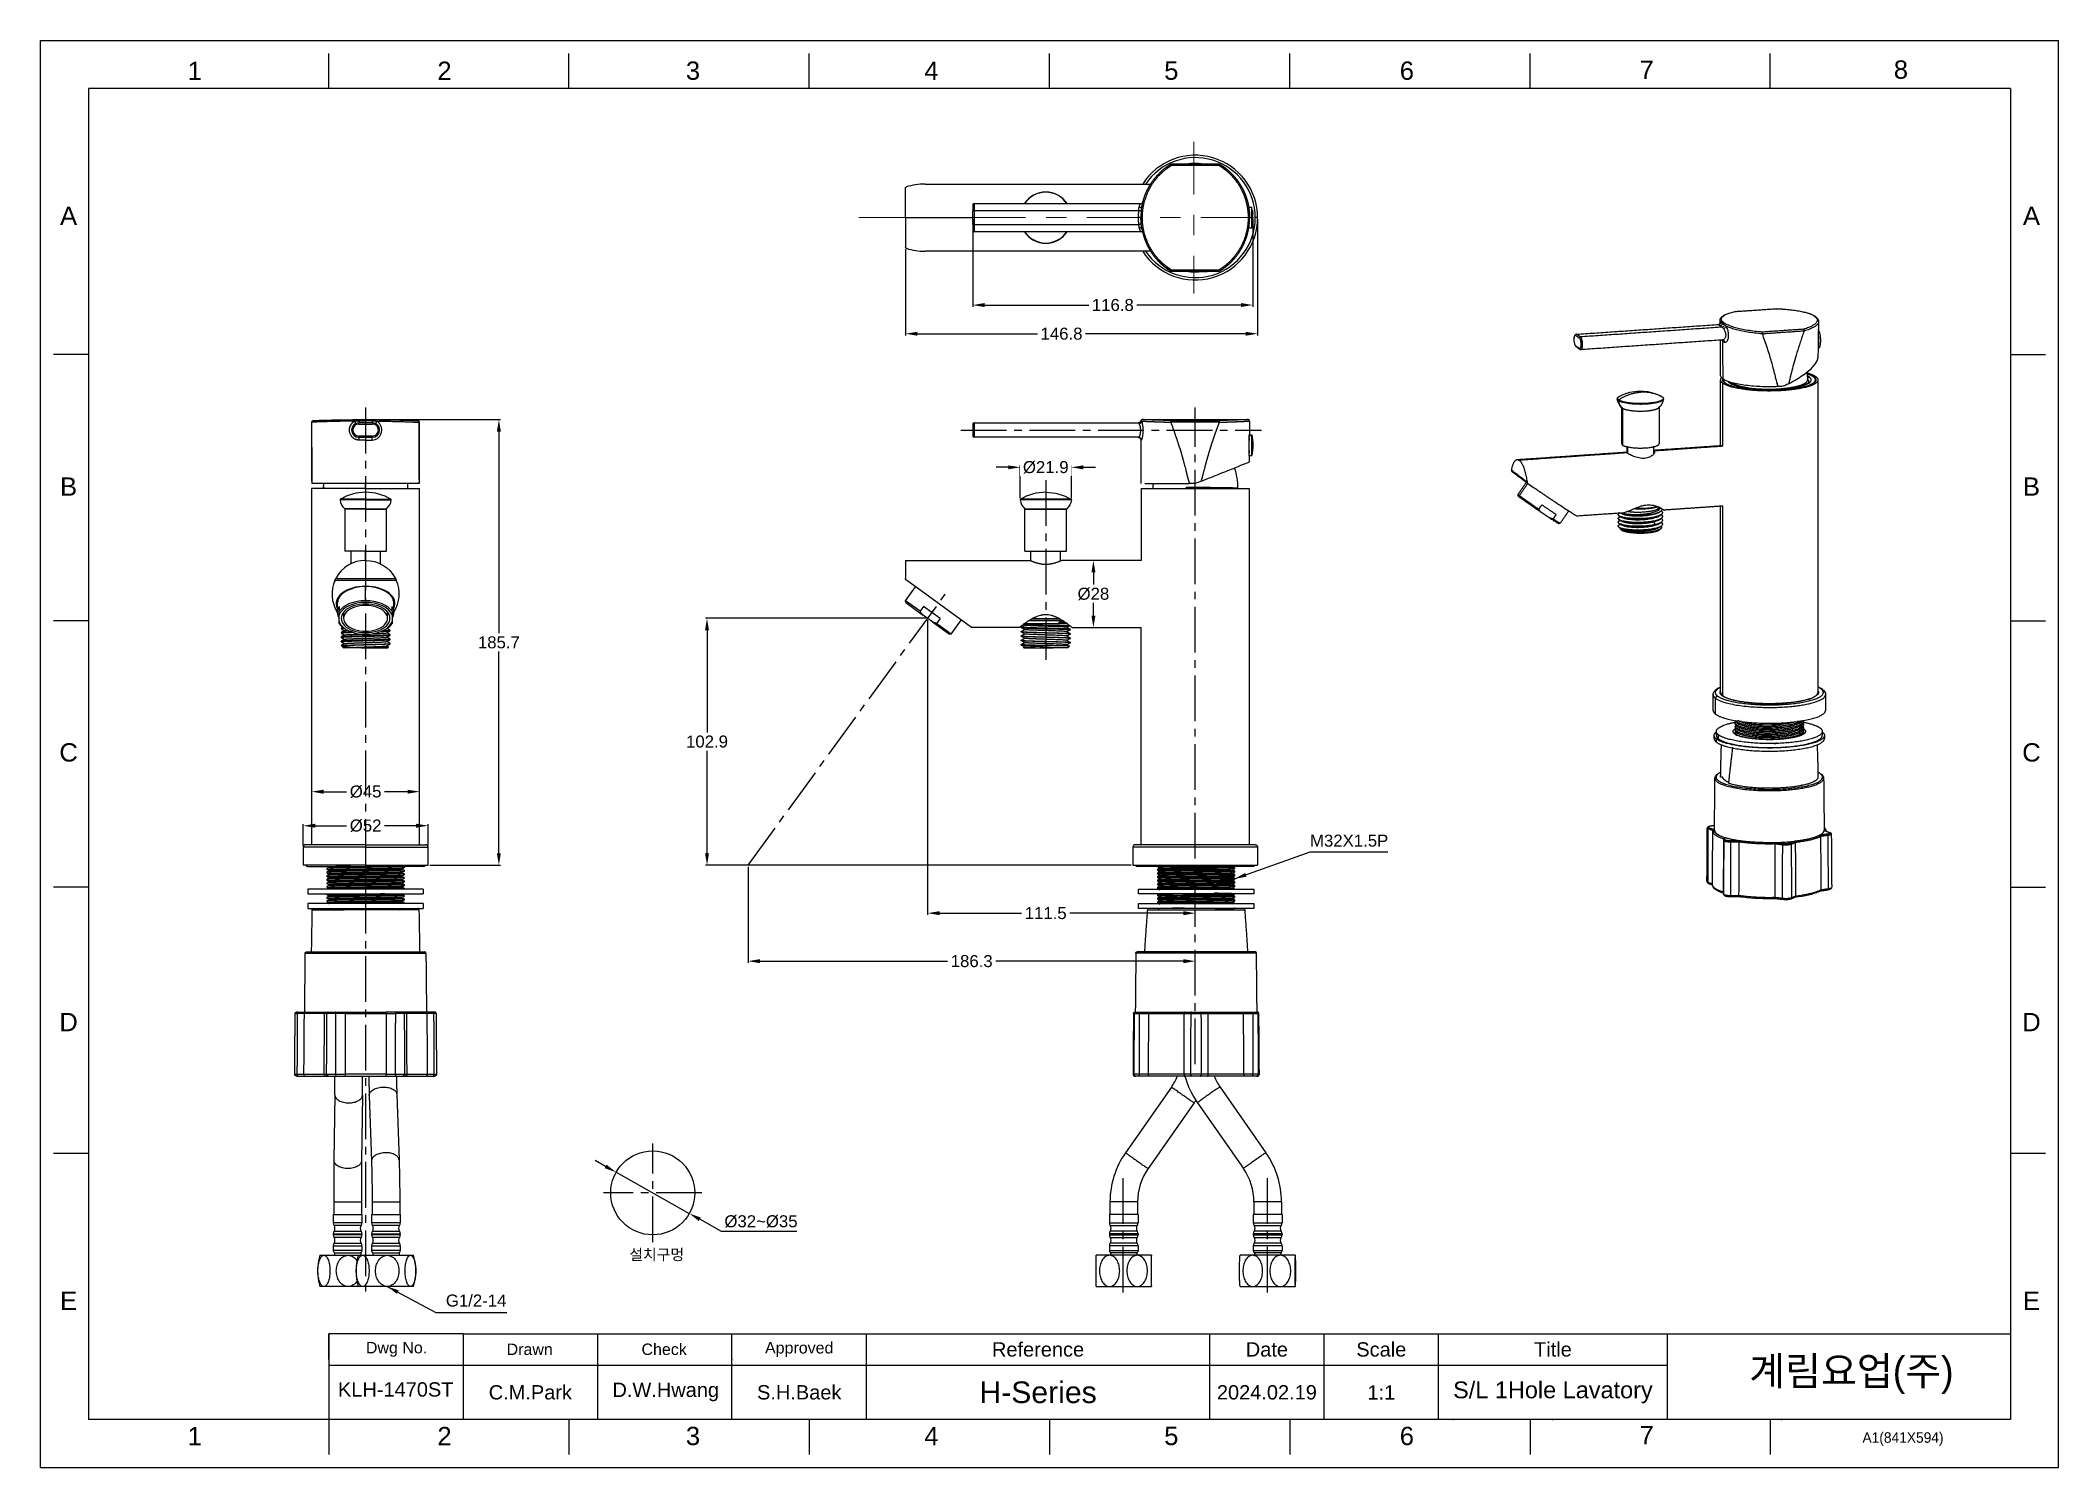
# Model space of a CAD drawing. Extents: x 10274 to 11115, y -16168 to -15573.
import ezdxf

# ---------------------------------------------------------------- set-up
doc = ezdxf.new("R2010")
doc.units = 0
doc.header["$MEASUREMENT"] = 0
for name, pattern in [('CENTER', [47.5, 22, -8.5, 8.5, -8.5]), ('CENTER2', [28.575, 19.05, -3.175, 3.175, -3.175]), ('CENTERX2', [101.6, 63.5, -12.7, 12.7, -12.7])]:
    doc.linetypes.add(name, pattern=pattern)
doc.layers.get('0').update_dxf_attribs({"linetype": 'CONTINUOUS'})
doc.layers.get('Defpoints').update_dxf_attribs({"linetype": 'CONTINUOUS'})
for name, color, linetype in [('CENTER', 1, 'CENTER2'), ('FORM', 7, 'CONTINUOUS'), ('TEXT', 2, 'CONTINUOUS')]:
    doc.layers.add(name, color=color, linetype=linetype)
doc.layers.add('DIM_', color=3, linetype='CONTINUOUS', lineweight=9)
doc.styles.add('Arial Unicode MS', font='ARIALUNI.ttf')
doc.styles.add('ROMANS', font='Gulim.ttf')
doc.styles.get("Standard").update_dxf_attribs({"font": 'arial.ttf'})
doc.dimstyles.new('STANDARD$0', dxfattribs={"dimtxt": 3.5, "dimasz": 2.5, "dimexe": 0.7, "dimexo": 0.7, "dimgap": 0.5, "dimtad": 3, "dimdec": 4, "dimdsep": 46, "dimtxsty": 'Standard', "dimcen": 0, "dimclrd": 2, "dimclre": 2, "dimclrt": 4, "dimadec": 0, "dimazin": 0, "dimtp": 0.2, "dimtm": 0.1, "dimtfac": 0.5, "dimtdec": 4, "dimtmove": 1, "dimatfit": 3, "dimfxl": 1, "dimtolj": 1, "dimarcsym": 0})
doc.dimstyles.new('사본(2) STANDARD', dxfattribs={"dimscale": 0, "dimtxt": 5, "dimasz": 5, "dimexe": 1.25, "dimexo": 0.625, "dimgap": 1.5, "dimtad": 3, "dimtih": 1, "dimtoh": 1, "dimdec": 1, "dimzin": 9, "dimdsep": 46, "dimtxsty": 'Standard', "dimcen": 2.5, "dimclrd": 3, "dimclre": 3, "dimclrt": 4, "dimadec": 0, "dimazin": 0, "dimtfac": 1, "dimtdec": 1, "dimtmove": 0, "dimatfit": 3, "dimfxl": 1.25, "dimtfill": 1, "dimtolj": 1, "dimtzin": 0, "dimarcsym": 0})

msp = doc.modelspace()

# ---------------------------------------------------------------- texts
at = {"layer": 'DIM_', "color": 4, "insert": (10819.85, -15906.77), "char_height": 5, "attachment_point": 5}
msp.add_mtext('M32X1.5P', dxfattribs=at)
at = {"layer": 'DIM_', "color": 4, "attachment_point": 1}
for s, width, insert, char_height in [('\\pi2.48932;{\\fGulim|b0|i0|c129|p50;설치구멍}', 28.1224, (10517.41, -16076.95), 4.55), ('G1/2-14', 41.5111, (10443.46, -16095.85), 5)]:
    msp.add_mtext_dynamic_manual_height_columns(s, width=width, gutter_width=12.5, heights=[0], dxfattribs=dict(at, insert=insert, char_height=char_height))
at = {"layer": 'FORM', "color": 7, "linetype": 'Continuous', "char_height": 7.63, "attachment_point": 5}
for s, insert in [('1', (10338.8, -15585.95)), ('2', (10442.88, -15585.95)), ('3', (10546.44, -15585.95)), ('4', (10645.78, -15585.95)), ('5', (10745.75, -15585.95)), ('6', (10843.9, -15585.95)), ('7', (10943.85, -15585.5)), ('8', (11049.77, -15585.5))]:
    msp.add_mtext_dynamic_manual_height_columns(s, width=50.0595, gutter_width=12.51, heights=[0], dxfattribs=dict(at, insert=insert))
at = {"layer": 'FORM', "char_height": 7.63, "attachment_point": 5}
for s, width, insert in [('A', 10.0119, (10286.25, -15646.36)), ('A', 10.0119, (11104.17, -15646.36)), ('B', 10.0119, (10286.25, -15759.19)), ('B', 10.0119, (11104.17, -15759.19)), ('C', 10.0119, (10286.25, -15870.01)), ('C', 10.0119, (11104.17, -15870.01)), ('D', 10.0119, (10286.25, -15982.33)), ('D', 10.0119, (11104.17, -15982.33)), ('E', 10.0119, (10286.25, -16098.44)), ('E', 10.0119, (11104.17, -16098.44)), ('1', 50.0595, (10338.8, -16154.84)), ('2', 50.0595, (10442.88, -16154.84)), ('3', 50.0595, (10546.44, -16154.84)), ('4', 50.0595, (10645.78, -16154.84)), ('5', 50.0595, (10745.75, -16154.84)), ('6', 50.0595, (10843.9, -16154.84)), ('7', 50.0595, (10943.85, -16154.39))]:
    msp.add_mtext_dynamic_manual_height_columns(s, width=width, gutter_width=12.51, heights=[0], dxfattribs=dict(at, insert=insert))
at = {"layer": 'TEXT', "style": 'ROMANS'}
msp.add_text('A1(841X594)', height=4.3802, dxfattribs=at).set_placement((11033.76, -16157.63))
at = {"layer": 'TEXT', "attachment_point": 5}
for s, width, insert, char_height in [('Dwg No.', 56.019, (10422.91, -16118.7), 4.768), ('Drawn', 56.019, (10478.4, -16118.7), 4.768), ('Check', 56.019, (10534.42, -16118.7), 4.768), ('Approved', 56.019, (10590.7, -16118.76), 4.768), ('Reference', 143.0272, (10690.22, -16118.76), 5.959), ('Date', 47.6757, (10785.57, -16118.76), 5.959), ('Scale', 47.6757, (10833.25, -16118.76), 5.959), ('Title', 95.3515, (10904.76, -16118.76), 5.959)]:
    msp.add_mtext_dynamic_manual_height_columns(s, width=width, gutter_width=29.8, heights=[0], dxfattribs=dict(at, insert=insert, char_height=char_height))
at = {"layer": 'TEXT', "linetype": 'CENTERX2', "insert": (11029.14, -16129.5), "char_height": 11.9189, "attachment_point": 5}
msp.add_mtext_dynamic_manual_height_columns('{\\fHYGothic-Medium|b0|i0|c129|p18;계림요업(주)}', width=143.0272, gutter_width=29.8, heights=[0], dxfattribs=at)
at = {"layer": 'TEXT', "attachment_point": 5, "style": 'Arial Unicode MS'}
for s, width, insert, char_height in [('KLH-1470ST', 56.019, (10422.57, -16135.44), 5.959), ('C.M.Park', 56.019, (10478.66, -16136.64), 5.959), ('D.W.Hwang', 56.019, (10535.09, -16136.47), 5.959), ('S.H.Baek', 56.019, (10590.7, -16136.64), 5.959), ('H-Series', 143.0272, (10690.22, -16136.64), 9), ('2024.02.19', 47.6757, (10785.57, -16136.64), 5.959), ('1:1', 47.6757, (10833.25, -16136.64), 5.959), ('S/L 1Hole Lavatory', 100.9074, (10904.76, -16136.64), 7)]:
    msp.add_mtext_dynamic_manual_height_columns(s, width=width, gutter_width=29.8, heights=[0], dxfattribs=dict(at, insert=insert, char_height=char_height))

# ---------------------------------------------------------------- blocks, each defined once
blk = doc.blocks.new('*D14')
at = {"color": 3, "lineweight": -2, "transparency": 16777216}
for p, q in [((10510.04, -16042.47), (10505.68, -16040.02)), ((10514.39, -16044.92), (10544.9, -16062.07)), ((10558.31, -16069.61), (10549.26, -16064.52)), ((10589.73, -16069.61), (10558.31, -16069.61))]:
    blk.add_line(p, q, dxfattribs=at)
at = {"color": 3, "transparency": 16777216}
for points in [[(10510.44, -16041.74), (10509.63, -16043.19), (10514.39, -16044.92)], [(10549.67, -16063.79), (10548.85, -16065.25), (10544.9, -16062.07)]]:
    blk.add_solid(points, dxfattribs=at)
at = {"layer": 'Defpoints', "color": 0, "transparency": 16777216}
for p in [(10514.39, -16044.92), (10544.9, -16062.07)]:
    blk.add_point(p, dxfattribs=at)
at = {"color": 4, "transparency": 16777216, "insert": (10574.77, -16065.42), "char_height": 5, "attachment_point": 5, "bg_fill": 3, "box_fill_scale": 1.25, "bg_fill_color": 256, "bg_fill_true_color": 13158600, "bg_fill_transparency": 0}
blk.add_mtext('\\A1;%%C32~%%C35', dxfattribs=at)
blk = doc.blocks.new('*D15')
at = {"layer": 'Defpoints', "color": 0, "transparency": 16777216}
for p in [(10436.02, -15900.52), (10384.02, -15909.45), (10436.02, -15909.45)]:
    blk.add_point(p, dxfattribs=at)
at = {"layer": 'DIM_', "color": 3, "lineweight": -2, "transparency": 16777216}
for p, q in [((10384.02, -15908.75), (10384.02, -15899.82)), ((10389.02, -15900.52), (10403.24, -15900.52)), ((10431.02, -15900.52), (10416.8, -15900.52)), ((10436.02, -15908.75), (10436.02, -15899.82))]:
    blk.add_line(p, q, dxfattribs=at)
at = {"layer": 'DIM_', "color": 3, "transparency": 16777216}
for points in [[(10389.02, -15899.69), (10389.02, -15901.36), (10384.02, -15900.52)], [(10431.02, -15899.69), (10431.02, -15901.36), (10436.02, -15900.52)]]:
    blk.add_solid(points, dxfattribs=at)
at = {"layer": 'DIM_', "color": 4, "transparency": 16777216, "insert": (10410.02, -15900.52), "char_height": 5, "attachment_point": 5, "bg_fill": 3, "box_fill_scale": 1.25, "bg_fill_color": 256, "bg_fill_true_color": 13158600, "bg_fill_transparency": 0}
blk.add_mtext('\\A1;%%C52', dxfattribs=at)
blk = doc.blocks.new('*D16')
at = {"layer": 'Defpoints', "color": 0, "transparency": 16777216}
for p in [(10387.52, -15867.71), (10432.52, -15886.33), (10432.52, -15886.33)]:
    blk.add_point(p, dxfattribs=at)
at = {"layer": 'DIM_', "color": 3, "lineweight": -2, "transparency": 16777216}
for p, q in [((10387.52, -15868.41), (10387.52, -15887.03)), ((10392.52, -15886.33), (10403.2, -15886.33)), ((10427.52, -15886.33), (10416.84, -15886.33))]:
    blk.add_line(p, q, dxfattribs=at)
at = {"layer": 'DIM_', "color": 3, "transparency": 16777216}
for points in [[(10392.52, -15885.5), (10392.52, -15887.17), (10387.52, -15886.33)], [(10427.52, -15885.5), (10427.52, -15887.17), (10432.52, -15886.33)]]:
    blk.add_solid(points, dxfattribs=at)
at = {"layer": 'DIM_', "color": 4, "transparency": 16777216, "insert": (10410.02, -15886.33), "char_height": 5, "attachment_point": 5, "bg_fill": 3, "box_fill_scale": 1.25, "bg_fill_color": 256, "bg_fill_true_color": 13158600, "bg_fill_transparency": 0}
blk.add_mtext('\\A1;%%C45', dxfattribs=at)
blk = doc.blocks.new('*D13')
at = {"layer": 'Defpoints', "color": 0, "transparency": 16777216}
for p in [(10682.77, -15764.68), (10704.1, -15764.68)]:
    blk.add_point(p, dxfattribs=at)
at = {"layer": 'DIM_', "color": 3, "lineweight": -2, "transparency": 16777216}
for p, q in [((10677.77, -15751.18), (10672.77, -15751.18)), ((10682.77, -15763.98), (10682.77, -15750.48)), ((10704.1, -15763.98), (10704.1, -15750.48)), ((10709.1, -15751.18), (10714.1, -15751.18))]:
    blk.add_line(p, q, dxfattribs=at)
at = {"layer": 'DIM_', "color": 4, "transparency": 16777216, "insert": (10693.43, -15751.18), "char_height": 5, "attachment_point": 5, "bg_fill": 3, "box_fill_scale": 1.25, "bg_fill_color": 256, "bg_fill_true_color": 13158600, "bg_fill_transparency": 0}
blk.add_mtext('\\A1;%%C21.9', dxfattribs=at)
at = {"layer": 'Defpoints', "color": 0, "transparency": 16777216}
blk.add_point((10682.77, -15751.18), dxfattribs=at)
at = {"layer": 'DIM_', "color": 3, "transparency": 16777216}
for points in [[(10677.77, -15750.35), (10677.77, -15752.01), (10682.77, -15751.18)], [(10709.1, -15750.35), (10709.1, -15752.01), (10704.1, -15751.18)]]:
    blk.add_solid(points, dxfattribs=at)
blk = doc.blocks.new('*D11')
at = {"layer": 'Defpoints', "color": 0, "transparency": 16777216}
for p in [(10781.73, -15647.14), (10634.93, -15659.54), (10634.93, -15695.52)]:
    blk.add_point(p, dxfattribs=at)
at = {"layer": 'DIM_', "color": 3, "lineweight": -2, "transparency": 16777216}
for p, q in [((10781.73, -15647.84), (10781.73, -15696.22)), ((10634.93, -15660.24), (10634.93, -15696.22)), ((10639.93, -15695.52), (10691.3, -15695.52)), ((10776.73, -15695.52), (10708.71, -15695.52))]:
    blk.add_line(p, q, dxfattribs=at)
at = {"layer": 'DIM_', "color": 3, "transparency": 16777216}
for points in [[(10639.93, -15694.69), (10639.93, -15696.35), (10634.93, -15695.52)], [(10776.73, -15694.69), (10776.73, -15696.35), (10781.73, -15695.52)]]:
    blk.add_solid(points, dxfattribs=at)
at = {"layer": 'DIM_', "color": 4, "transparency": 16777216, "insert": (10700, -15695.52), "char_height": 5, "attachment_point": 5, "bg_fill": 3, "box_fill_scale": 1.25, "bg_fill_color": 256, "bg_fill_true_color": 13158600, "bg_fill_transparency": 0}
blk.add_mtext('\\A1;146.8', dxfattribs=at)
blk = doc.blocks.new('*D12')
at = {"layer": 'Defpoints', "color": 0, "transparency": 16777216}
for p in [(10662.98, -15647.14), (10779.75, -15647.14), (10662.98, -15683.56)]:
    blk.add_point(p, dxfattribs=at)
at = {"layer": 'DIM_', "color": 3, "lineweight": -2, "transparency": 16777216}
for p, q in [((10662.98, -15647.84), (10662.98, -15684.26)), ((10779.75, -15647.84), (10779.75, -15684.26)), ((10667.98, -15683.56), (10712.66, -15683.56)), ((10774.75, -15683.56), (10730.07, -15683.56))]:
    blk.add_line(p, q, dxfattribs=at)
at = {"layer": 'DIM_', "color": 3, "transparency": 16777216}
for points in [[(10667.98, -15682.73), (10667.98, -15684.39), (10662.98, -15683.56)], [(10774.75, -15682.73), (10774.75, -15684.39), (10779.75, -15683.56)]]:
    blk.add_solid(points, dxfattribs=at)
at = {"layer": 'DIM_', "color": 4, "transparency": 16777216, "insert": (10721.37, -15683.56), "char_height": 5, "attachment_point": 5, "bg_fill": 3, "box_fill_scale": 1.25, "bg_fill_color": 256, "bg_fill_true_color": 13158600, "bg_fill_transparency": 0}
blk.add_mtext('\\A1;116.8', dxfattribs=at)
blk = doc.blocks.new('ST14')
for points, degree in [([(11366.7, -16531.71), (11366.69, -16531.45), (11366.73, -16531.21), (11366.81, -16530.99)], 3), ([(11366.72, -16532.81), (11366.71, -16532.46), (11366.7, -16532.11), (11366.69, -16531.76)], 3), ([(11300.24, -16537.96), (11300.34, -16537.96), (11300.45, -16537.95)], 2), ([(11300.01, -16543.66), (11299.87, -16543.51), (11299.76, -16543.33), (11299.68, -16543.12)], 3), ([(11301.8, -16545.03), (11300.97, -16544.41), (11300.15, -16543.79)], 2), ([(11301.58, -16544.73), (11301.61, -16544.76), (11301.65, -16544.78)], 2), ([(11301.73, -16544.84), (11301.91, -16544.98), (11302.1, -16545.12)], 2), ([(11302.31, -16545.19), (11302.11, -16545.21), (11301.94, -16545.14), (11301.8, -16545.03)], 3), ([(11412.31, -16544.42), (11412.17, -16544.43), (11412.04, -16544.44)], 2), ([(11366.99, -16589.49), (11366.99, -16574.32), (11366.99, -16559.15)], 2), ([(11406.89, -16555.59), (11407.05, -16556.77), (11407.13, -16557.95), (11407.14, -16559.14)], 3), ([(11411.99, -16559.15), (11411.99, -16631.44), (11411.99, -16703.73)], 2), ([(11321.16, -16571.87), (11320.09, -16570.85), (11319.36, -16569.48), (11319.19, -16567.95)], 3), ([(11340.52, -16567.95), (11340.33, -16569.61), (11339.5, -16571.08), (11338.27, -16572.12)], 3), ([(11340.37, -16567.41), (11340.39, -16567.44), (11340.41, -16567.47), (11340.43, -16567.5)], 3), ([(11340.46, -16567.58), (11340.5, -16567.67), (11340.52, -16567.77), (11340.52, -16567.87)], 3), ([(11321.2, -16571.74), (11321.2, -16571.79), (11321.21, -16571.84), (11321.24, -16571.89)], 3), ([(11321.2, -16571.81), (11321.2, -16571.77), (11321.2, -16571.74)], 2), ([(11321.2, -16588.69), (11321.2, -16580.3), (11321.2, -16571.91)], 2), ([(11338.5, -16571.84), (11338.5, -16580.27), (11338.5, -16588.69)], 2), ([(11272.89, -16596), (11298.22, -16594.25), (11323.55, -16592.5)], 2), ([(11323.63, -16592.5), (11323.66, -16592.5), (11323.69, -16592.5), (11323.72, -16592.5)], 3), ([(11323.7, -16592.89), (11323.7, -16591.35), (11323.7, -16589.81)], 2), ([(11336, -16589.81), (11336, -16591.64), (11336, -16593.46)], 2), ([(11336.05, -16591.64), (11352, -16590.54), (11367.95, -16589.44)], 2), ([(11270.27, -16600.92), (11270.25, -16601.01), (11270.25, -16601.19), (11270.36, -16601.43), (11270.48, -16601.54), (11270.55, -16601.59)], 3), ([(11270.55, -16601.59), (11274.12, -16604.29), (11277.69, -16606.99)], 2), ([(11273.27, -16612.17), (11275.18, -16609.36), (11277.1, -16606.55)], 2), ([(11273.4, -16612.87), (11273.35, -16612.64), (11273.31, -16612.41), (11273.27, -16612.18)], 3), ([(11283.91, -16620.29), (11285.91, -16621.63), (11287.92, -16622.98)], 2), ([(11292.76, -16625.46), (11292.53, -16625.51), (11292.3, -16625.55), (11292.07, -16625.6)], 3), ([(11296.69, -16619.71), (11294.73, -16622.58), (11292.77, -16625.46)], 2), ([(11319.6, -16621.59), (11319.61, -16621.69), (11319.69, -16621.88), (11319.9, -16622.07), (11320.04, -16622.17)], 3), ([(11319.6, -16623.35), (11319.61, -16623.37), (11319.61, -16623.39), (11319.61, -16623.41)], 3), ([(11320.04, -16622.17), (11320.12, -16622.22), (11320.2, -16622.27), (11320.3, -16622.31)], 3), ([(11320.04, -16623.93), (11320.12, -16623.98), (11320.2, -16624.03), (11320.3, -16624.08)], 3), ([(11320.04, -16625.7), (11320.12, -16625.75), (11320.2, -16625.8), (11320.29, -16625.84)], 3), ([(11320.29, -16622.44), (11320.4, -16622.39), (11320.5, -16622.34), (11320.6, -16622.28)], 3), ([(11320.29, -16625.98), (11320.4, -16625.92), (11320.51, -16625.86), (11320.62, -16625.8)], 3), ([(11320.3, -16624.21), (11320.4, -16624.15), (11320.51, -16624.1), (11320.61, -16624.04)], 3), ([(11339.51, -16621.42), (11339.57, -16621.46), (11339.62, -16621.5), (11339.67, -16621.54)], 3), ([(11339.51, -16623.18), (11339.57, -16623.22), (11339.62, -16623.26), (11339.67, -16623.31)], 3), ([(11339.53, -16624.97), (11339.58, -16625), (11339.63, -16625.04), (11339.67, -16625.07)], 3), ([(11339.62, -16619.74), (11339.64, -16619.75), (11339.65, -16619.76), (11339.67, -16619.77)], 3), ([(11339.67, -16619.77), (11339.81, -16619.89), (11340.02, -16620.14), (11340.1, -16620.39), (11340.1, -16620.51)], 3), ([(11339.67, -16621.54), (11339.81, -16621.66), (11340.02, -16621.9), (11340.1, -16622.15), (11340.1, -16622.28)], 3), ([(11339.67, -16623.31), (11339.8, -16623.42), (11340.01, -16623.66), (11340.1, -16623.9), (11340.1, -16624.02)], 3), ([(11339.67, -16625.07), (11339.81, -16625.19), (11340.02, -16625.44), (11340.1, -16625.69), (11340.1, -16625.81)], 3), ([(11340.1, -16624.06), (11340.1, -16624.14), (11340.1, -16624.22)], 2), ([(11319.6, -16626.87), (11319.6, -16626.83), (11319.6, -16626.8)], 2), ([(11320.84, -16628.36), (11320.75, -16628.28), (11320.69, -16628.19), (11320.65, -16628.1)], 3), ([(11339.35, -16627.91), (11339.18, -16628.07), (11339.01, -16628.23), (11338.85, -16628.38)], 3), ([(11363.49, -16712.01), (11363.49, -16708.35), (11363.49, -16704.7)], 2), ([(11411.82, -16701.02), (11412.69, -16701.39), (11413.43, -16701.8), (11414.03, -16702.26)], 3), ([(11415.49, -16704.7), (11415.49, -16708.35), (11415.49, -16712.01)], 2), ([(11373.74, -16716.85), (11373.74, -16716.79), (11373.74, -16716.73)], 2), ([(11405.12, -16716.59), (11405.2, -16716.75), (11405.24, -16716.91), (11405.24, -16717.06)], 3), ([(11405.24, -16717.06), (11405.24, -16717.32), (11405.24, -16717.58)], 2), ([(11363.99, -16725.05), (11363.99, -16724.32), (11363.99, -16723.59)], 2), ([(11413.99, -16721.74), (11413.99, -16721.84), (11413.99, -16721.94)], 2), ([(11414.99, -16723.59), (11414.99, -16724.32), (11414.99, -16725.05)], 2), ([(11414.62, -16743.38), (11414.74, -16755.37), (11414.87, -16767.36)], 2), ([(11360.65, -16791.09), (11360.73, -16778.82), (11360.82, -16766.54)], 2), ([(11414.87, -16766.24), (11415.34, -16766.72), (11415.62, -16767.27), (11415.63, -16767.85)], 3), ([(11418.16, -16769.23), (11418.25, -16781.54), (11418.34, -16793.84)], 2), ([(11363.21, -16792.79), (11362.41, -16792.49), (11361.6, -16792.19)], 2), ([(11375.64, -16798.21), (11373.59, -16798.23), (11371.54, -16798.24)], 2), ([(11395.9, -16799.55), (11394.09, -16799.33), (11392.28, -16799.11)], 2), ([(11401.42, -16798.45), (11400.46, -16798.86), (11399.51, -16799.27)], 2), ([(11401.42, -16798.45), (11401.39, -16798.47), (11401.35, -16798.48), (11401.31, -16798.48)], 3), ([(11416.5, -16795.14), (11414.76, -16795.39), (11413.01, -16795.64)], 2)]:
    blk.add_open_spline(points, degree=degree)
at = {"lineweight": -3}
for points, degree in [([(11366.7, -16531.76), (11366.71, -16531.95), (11366.77, -16532.14), (11366.87, -16532.33)], 3), ([(11367.18, -16532.59), (11367.06, -16532.44), (11366.94, -16532.36), (11366.87, -16532.33)], 3), ([(11368.39, -16532.72), (11368.02, -16532.44), (11367.48, -16531.89), (11367.19, -16531.08), (11367.45, -16530.28), (11368.24, -16529.51), (11369.55, -16528.78), (11371.34, -16528.12), (11372.84, -16527.72), (11373.66, -16527.52)], 3), ([(11373.52, -16527.54), (11373.51, -16527.54), (11373.49, -16527.55), (11373.48, -16527.57)], 3), ([(11373.66, -16527.52), (11373.63, -16527.51), (11373.6, -16527.51), (11373.57, -16527.52)], 3), ([(11373.66, -16527.52), (11383.19, -16526.87), (11392.72, -16526.21)], 2), ([(11412.29, -16532.2), (11412.28, -16532.29), (11412.27, -16532.39), (11412.25, -16532.48)], 3), ([(11299.97, -16538.55), (11300.8, -16539.18), (11301.62, -16539.8)], 2), ([(11300.45, -16538.03), (11333.24, -16535.77), (11366.04, -16533.51)], 2), ([(11302.1, -16539.28), (11301.27, -16538.66), (11300.45, -16538.03)], 2), ([(11367.69, -16534.76), (11334.89, -16537.02), (11302.1, -16539.28)], 2), ([(11368.02, -16540.66), (11335.16, -16542.93), (11302.31, -16545.19)], 2), ([(11367.18, -16532.59), (11367.15, -16532.71), (11367.04, -16532.96), (11366.78, -16533.24), (11366.44, -16533.45), (11366.17, -16533.51), (11366.04, -16533.51)], 3), ([(11366.04, -16533.51), (11366.22, -16533.73), (11366.44, -16533.94), (11366.72, -16534.15)], 3), ([(11367.83, -16533.19), (11367.8, -16533.32), (11367.69, -16533.56), (11367.44, -16533.86), (11367.11, -16534.07), (11366.84, -16534.14), (11366.72, -16534.15)], 3), ([(11366.72, -16534.15), (11366.99, -16534.35), (11367.32, -16534.56), (11367.69, -16534.76)], 3), ([(11367.83, -16533.19), (11367.57, -16532.99), (11367.35, -16532.79), (11367.18, -16532.59)], 3), ([(11367.43, -16540.7), (11367.55, -16540.83), (11367.69, -16540.95), (11367.85, -16541.07)], 3), ([(11368.76, -16533.78), (11368.7, -16534.02), (11368.42, -16534.52), (11367.91, -16534.74), (11367.69, -16534.76)], 3), ([(11368.3, -16535.39), (11368.23, -16535.29), (11368.09, -16535.11), (11367.9, -16534.89), (11367.76, -16534.79), (11367.69, -16534.76)], 3), ([(11367.85, -16541.07), (11367.85, -16540.94), (11367.83, -16540.81), (11367.78, -16540.68)], 3), ([(11368.76, -16533.78), (11368.4, -16533.59), (11368.09, -16533.39), (11367.83, -16533.19)], 3), ([(11368.39, -16532.72), (11368.32, -16532.72), (11368.17, -16532.76), (11367.97, -16532.91), (11367.88, -16533.05), (11367.85, -16533.13)], 3), ([(11367.85, -16541.07), (11367.9, -16549.88), (11367.95, -16558.69)], 2), ([(11367.85, -16541.07), (11368.12, -16541.27), (11368.43, -16541.46), (11368.79, -16541.65)], 3), ([(11368.19, -16540.68), (11368.14, -16540.67), (11368.07, -16540.66), (11368.02, -16540.66)], 3), ([(11368.05, -16540.6), (11368.11, -16540.64), (11368.18, -16540.67), (11368.25, -16540.71)], 3), ([(11386.25, -16537.04), (11385.04, -16536.95), (11382.71, -16536.72), (11379.42, -16536.25), (11376.41, -16535.68), (11373.72, -16535.03), (11371.46, -16534.3), (11369.64, -16533.53), (11368.75, -16532.99), (11368.39, -16532.72)], 3), ([(11369.53, -16534.34), (11369.27, -16534.12), (11369.01, -16533.92), (11368.76, -16533.78)], 3), ([(11368.79, -16541.65), (11368.91, -16541.72), (11369.17, -16541.77), (11369.59, -16541.62), (11369.98, -16541.22), (11370.31, -16540.61), (11370.56, -16539.82), (11370.68, -16538.89), (11370.66, -16537.89), (11370.52, -16536.87), (11370.26, -16535.89), (11369.92, -16535.03), (11369.66, -16534.55), (11369.53, -16534.34)], 3), ([(11386.27, -16537.88), (11385.06, -16537.76), (11382.66, -16537.52), (11379.33, -16537.04), (11376.3, -16536.48), (11373.62, -16535.82), (11371.33, -16535.11), (11370.08, -16534.6), (11369.53, -16534.34)], 3), ([(11405.3, -16535.73), (11395.78, -16536.39), (11386.25, -16537.04)], 2), ([(11386.25, -16537.76), (11395.94, -16537.1), (11405.63, -16536.43)], 2), ([(11386.25, -16537.76), (11386.25, -16537.69), (11386.26, -16537.54), (11386.25, -16537.32), (11386.25, -16537.14), (11386.25, -16537.06), (11386.25, -16537.04)], 3), ([(11389.67, -16547.84), (11389.33, -16546.71), (11388.62, -16544.47), (11387.48, -16541.15), (11386.68, -16538.96), (11386.27, -16537.88)], 3), ([(11405.61, -16536.55), (11404.96, -16538.3), (11403.76, -16541.71), (11402.21, -16546.57), (11400.92, -16551.02), (11400.25, -16553.62), (11399.94, -16554.83)], 3), ([(11405.3, -16535.73), (11405.35, -16535.75), (11405.44, -16535.81), (11405.54, -16535.99), (11405.62, -16536.2), (11405.63, -16536.35), (11405.63, -16536.43)], 3), ([(11301.62, -16544.67), (11300.8, -16544.05), (11299.97, -16543.42)], 2), ([(11392.14, -16556.86), (11391.88, -16555.82), (11391.35, -16553.76), (11390.54, -16550.75), (11389.96, -16548.8), (11389.67, -16547.84)], 3), ([(11367.95, -16558.69), (11367.32, -16558.21), (11366.99, -16557.71), (11366.99, -16557.21)], 3), ([(11393.47, -16562.26), (11390.78, -16562.37), (11385.24, -16562.37), (11377.47, -16561.68), (11371.28, -16560.41), (11368.74, -16559.29), (11367.95, -16558.69)], 3), ([(11367.99, -16559.35), (11367.99, -16559.25), (11367.99, -16559.15)], 2), ([(11371.61, -16560.55), (11371.47, -16560.44), (11371.36, -16560.33), (11371.26, -16560.22)], 3), ([(11392.96, -16559.98), (11392.86, -16559.64), (11392.68, -16558.96), (11392.42, -16557.92), (11392.23, -16557.22), (11392.14, -16556.86)], 3), ([(11393.59, -16562.26), (11393.54, -16562.04), (11393.42, -16561.61), (11393.21, -16560.9), (11393.07, -16560.4), (11392.99, -16560.14)], 3), ([(11399.94, -16554.83), (11399.81, -16555.34), (11399.55, -16556.35), (11399.18, -16557.83), (11398.94, -16558.79), (11398.82, -16559.27)], 3), ([(11367.95, -16589.85), (11367.95, -16575.24), (11367.95, -16560.64)], 2), ([(11372.62, -16561.16), (11372.43, -16561.07), (11372.09, -16560.89), (11371.8, -16560.7), (11371.68, -16560.6)], 3), ([(11388.63, -16563.42), (11389.31, -16563.42), (11390.67, -16563.42), (11392.7, -16563.35), (11394.69, -16563.23), (11396.64, -16563.05), (11397.85, -16562.91), (11398.44, -16562.82)], 3), ([(11395.96, -16562.1), (11395.7, -16562.12), (11395.17, -16562.15), (11394.37, -16562.21), (11393.86, -16562.24), (11393.59, -16562.26)], 3), ([(11398.4, -16560.94), (11398.12, -16561.07), (11397.58, -16561.33), (11396.77, -16561.71), (11396.23, -16561.97), (11395.96, -16562.1)], 3), ([(11398.41, -16560.9), (11398.4, -16560.92), (11398.4, -16560.93), (11398.4, -16560.94)], 3), ([(11321.57, -16572.32), (11321.57, -16580.79), (11321.57, -16589.27)], 2), ([(11338.27, -16572.12), (11338.44, -16571.98), (11338.5, -16571.85), (11338.5, -16571.74)], 3), ([(11323.63, -16592.9), (11298.74, -16594.62), (11273.85, -16596.33)], 2), ([(11323.35, -16592.92), (11323.35, -16592.76), (11323.35, -16592.6)], 2), ([(11323.63, -16592.9), (11323.51, -16592.81), (11323.43, -16592.73), (11323.38, -16592.67)], 3), ([(11323.39, -16592.54), (11323.42, -16592.52), (11323.47, -16592.51), (11323.55, -16592.5)], 3), ([(11323.97, -16590.14), (11323.97, -16591.64), (11323.97, -16593.13)], 2), ([(11368, -16589.84), (11352.04, -16590.94), (11336.08, -16592.04)], 2), ([(11277.43, -16606.34), (11273.85, -16603.63), (11270.27, -16600.92)], 2), ([(11277.74, -16607.03), (11275.81, -16609.86), (11273.88, -16612.69)], 2), ([(11277.43, -16606.34), (11277.45, -16606.46), (11277.52, -16606.68), (11277.7, -16606.98), (11277.85, -16607.12), (11277.94, -16607.18)], 3), ([(11282.89, -16619), (11283.59, -16617.97), (11284.3, -16616.94)], 2), ([(11283.91, -16620.29), (11283.79, -16620.16), (11283.56, -16619.89), (11283.22, -16619.47), (11283, -16619.16), (11282.89, -16619)], 3), ([(11289.5, -16623.44), (11289.32, -16623.4), (11288.95, -16623.31), (11288.42, -16623.15), (11288.08, -16623.04), (11287.92, -16622.98)], 3), ([(11290.91, -16621.37), (11290.21, -16622.41), (11289.5, -16623.44)], 2), ([(11320.78, -16620.76), (11310.7, -16621.46), (11300.61, -16622.15)], 2), ([(11320.04, -16622.01), (11319.9, -16621.92), (11319.69, -16621.73), (11319.61, -16621.53), (11319.6, -16621.43)], 3), ([(11320.04, -16623.78), (11319.9, -16623.68), (11319.69, -16623.49), (11319.61, -16623.3), (11319.6, -16623.2)], 3), ([(11320.04, -16625.54), (11319.9, -16625.45), (11319.69, -16625.26), (11319.61, -16625.06), (11319.6, -16624.96)], 3), ([(11320.04, -16622.17), (11320.04, -16622.09), (11320.04, -16622.01)], 2), ([(11320.04, -16623.93), (11320.04, -16623.85), (11320.04, -16623.78)], 2), ([(11336.91, -16625.99), (11336.57, -16626.08), (11335.86, -16626.24), (11334.68, -16626.44), (11333.39, -16626.61), (11332.03, -16626.74), (11330.65, -16626.82), (11329.26, -16626.87), (11327.88, -16626.86), (11326.54, -16626.82), (11325.25, -16626.74), (11324.05, -16626.61), (11322.96, -16626.45), (11321.99, -16626.26), (11321.17, -16626.04), (11320.5, -16625.8), (11320.18, -16625.63), (11320.04, -16625.54)], 3), ([(11320.04, -16625.7), (11320.04, -16625.62), (11320.04, -16625.54)], 2), ([(11320.3, -16620.67), (11320.32, -16620.66), (11320.34, -16620.65), (11320.36, -16620.64)], 3), ([(11321.6, -16622.99), (11321.17, -16622.76), (11320.73, -16622.54), (11320.3, -16622.31)], 3), ([(11321.6, -16621.22), (11321.21, -16621.02), (11320.81, -16620.81), (11320.42, -16620.61)], 3), ([(11321.61, -16624.75), (11321.21, -16624.55), (11320.82, -16624.35), (11320.42, -16624.14)], 3), ([(11338.83, -16618.79), (11338.76, -16618.91), (11338.56, -16619.15), (11338.1, -16619.51), (11337.47, -16619.86), (11336.68, -16620.19), (11335.78, -16620.49), (11334.75, -16620.75), (11333.61, -16620.99), (11332.4, -16621.19), (11331.11, -16621.36), (11329.78, -16621.49), (11328.89, -16621.54), (11328.44, -16621.56)], 3), ([(11335.92, -16624.95), (11336.42, -16624.67), (11336.91, -16624.38)], 2), ([(11335.92, -16624.95), (11336.42, -16625.47), (11336.91, -16625.99)], 2), ([(11337.7, -16618.68), (11338, -16618.83), (11338.31, -16618.99), (11338.61, -16619.14)], 3), ([(11338.89, -16620.17), (11338.5, -16620.37), (11338.1, -16620.58), (11337.7, -16620.78)], 3), ([(11339.01, -16621.87), (11338.57, -16622.1), (11338.14, -16622.32), (11337.7, -16622.55)], 3), ([(11339.01, -16623.64), (11338.57, -16623.86), (11338.13, -16624.09), (11337.7, -16624.31)], 3), ([(11337.7, -16623.97), (11337.77, -16624.01), (11337.85, -16624.05), (11337.91, -16624.09)], 3), ([(11339, -16625.41), (11338.57, -16625.63), (11338.13, -16625.86), (11337.7, -16626.08)], 3), ([(11339.67, -16625.23), (11339.62, -16625.19), (11339.57, -16625.15), (11339.51, -16625.11)], 3), ([(11339.67, -16619.77), (11339.67, -16619.85), (11339.67, -16619.93)], 2), ([(11339.67, -16621.54), (11339.67, -16621.62), (11339.67, -16621.7)], 2), ([(11339.67, -16623.31), (11339.67, -16623.38), (11339.67, -16623.46)], 2), ([(11339.67, -16625.07), (11339.67, -16625.15), (11339.67, -16625.23)], 2), ([(11339.95, -16625.54), (11339.88, -16625.43), (11339.79, -16625.33), (11339.67, -16625.23)], 3), ([(11367.95, -16617.51), (11354.4, -16618.44), (11340.85, -16619.38)], 2), ([(11340.85, -16619.38), (11340.85, -16619.38), (11340.85, -16619.38), (11340.85, -16619.37)], 3), ([(11366.99, -16703.73), (11366.99, -16660.65), (11366.99, -16617.57)], 2), ([(11367.95, -16705.22), (11367.95, -16661.36), (11367.95, -16617.51)], 2), ([(11321.6, -16628.28), (11321.16, -16628.06), (11320.73, -16627.83), (11320.29, -16627.61)], 3), ([(11321.6, -16626.52), (11321.2, -16626.31), (11320.79, -16626.1), (11320.39, -16625.89)], 3), ([(11334.75, -16626.43), (11335.12, -16626.45), (11335.49, -16626.47)], 2), ([(11339.01, -16627.17), (11338.58, -16627.39), (11338.14, -16627.62), (11337.7, -16627.84)], 3), ([(11338.14, -16625.97), (11338.16, -16625.97), (11338.17, -16625.98), (11338.18, -16625.99)], 3), ([(11364.6, -16713.72), (11364.6, -16710.07), (11364.6, -16706.42)], 2), ([(11373.74, -16718.31), (11373.74, -16718.05), (11373.74, -16717.79)], 2), ([(11373.74, -16719.18), (11373.76, -16719.03), (11373.83, -16718.87), (11373.95, -16718.71)], 3), ([(11374.41, -16717.3), (11374.41, -16717.56), (11374.41, -16717.82)], 2), ([(11374.41, -16717.82), (11374.56, -16717.93), (11374.74, -16718.03), (11374.94, -16718.13)], 3), ([(11374.41, -16718.76), (11374.41, -16719.02), (11374.41, -16719.28)], 2), ([(11374.8, -16718.04), (11374.84, -16718.02), (11374.89, -16718), (11374.93, -16717.97)], 3), ([(11402.95, -16717.94), (11403.01, -16717.97), (11403.07, -16718.01), (11403.13, -16718.04)], 3), ([(11403.71, -16716.87), (11404.06, -16717.05), (11404.34, -16717.23), (11404.57, -16717.42)], 3), ([(11404.22, -16718.62), (11404.35, -16718.71), (11404.46, -16718.79), (11404.57, -16718.88)], 3), ([(11405.17, -16718.15), (11405.22, -16718.27), (11405.24, -16718.4), (11405.24, -16718.52)], 3), ([(11405.24, -16718.52), (11405.24, -16718.78), (11405.24, -16719.04)], 2), ([(11364.99, -16723.59), (11364.99, -16722.67), (11364.99, -16721.74)], 2), ([(11365.08, -16726.73), (11365.08, -16726), (11365.08, -16725.27)], 2), ([(11366.04, -16725.21), (11366.04, -16724.28), (11366.04, -16723.36)], 2), ([(11373.74, -16719.77), (11373.74, -16719.51), (11373.74, -16719.25)], 2), ([(11373.74, -16720.65), (11373.76, -16720.5), (11373.82, -16720.35), (11373.93, -16720.2)], 3), ([(11373.74, -16721.23), (11373.74, -16720.97), (11373.74, -16720.71)], 2), ([(11373.74, -16722.11), (11373.76, -16721.96), (11373.82, -16721.82), (11373.92, -16721.67)], 3), ([(11373.74, -16722.69), (11373.74, -16722.45), (11373.74, -16722.2)], 2), ([(11373.74, -16722.69), (11373.74, -16722.81), (11373.77, -16722.93), (11373.83, -16723.06)], 3), ([(11374.41, -16719.28), (11374.56, -16719.39), (11374.74, -16719.49), (11374.94, -16719.59)], 3), ([(11405.24, -16720.07), (11405.22, -16720.28), (11405.04, -16720.68), (11404.4, -16721.27), (11403.4, -16721.82), (11402.05, -16722.33), (11400.38, -16722.79), (11398.45, -16723.18), (11396.32, -16723.5), (11394.02, -16723.74), (11391.59, -16723.9), (11389.13, -16723.96), (11386.67, -16723.94), (11384.26, -16723.84), (11382.01, -16723.64), (11379.94, -16723.38), (11378.09, -16723.04), (11376.5, -16722.63), (11375.24, -16722.18), (11374.65, -16721.85), (11374.41, -16721.69)], 3), ([(11374.41, -16720.22), (11374.41, -16720.48), (11374.41, -16720.74)], 2), ([(11374.41, -16720.74), (11374.56, -16720.85), (11374.74, -16720.95), (11374.93, -16721.05)], 3), ([(11405.24, -16721.53), (11405.22, -16721.73), (11405.05, -16722.14), (11404.42, -16722.71), (11403.42, -16723.27), (11402.06, -16723.79), (11400.37, -16724.25), (11398.45, -16724.65), (11396.32, -16724.96), (11393.98, -16725.21), (11391.53, -16725.36), (11389.06, -16725.43), (11386.61, -16725.4), (11384.23, -16725.29), (11381.95, -16725.1), (11379.88, -16724.83), (11378.05, -16724.49), (11376.49, -16724.09), (11375.25, -16723.64), (11374.65, -16723.31), (11374.41, -16723.15)], 3), ([(11374.41, -16721.69), (11374.41, -16721.94), (11374.41, -16722.2)], 2), ([(11374.41, -16722.2), (11374.56, -16722.31), (11374.74, -16722.41), (11374.94, -16722.51)], 3), ([(11374.41, -16723.15), (11374.41, -16723.28), (11374.41, -16723.41)], 2), ([(11374.79, -16720.97), (11374.84, -16720.94), (11374.89, -16720.92), (11374.94, -16720.89)], 3), ([(11374.79, -16722.43), (11374.83, -16722.41), (11374.88, -16722.38), (11374.93, -16722.35)], 3), ([(11374.8, -16719.5), (11374.84, -16719.48), (11374.89, -16719.46), (11374.94, -16719.43)], 3), ([(11375.01, -16721.09), (11374.98, -16721.08), (11374.96, -16721.06), (11374.93, -16721.05)], 3), ([(11374.94, -16720.89), (11375.19, -16720.76), (11375.45, -16720.63), (11375.7, -16720.5)], 3), ([(11376.42, -16721.76), (11376.5, -16721.74), (11376.58, -16721.72), (11376.66, -16721.69)], 3), ([(11379.38, -16721.08), (11379.61, -16721.04), (11379.84, -16721), (11380.08, -16720.97)], 3), ([(11391.76, -16727.31), (11392.23, -16727.29), (11392.69, -16727.26), (11393.16, -16727.23)], 3), ([(11397.14, -16720.97), (11397.41, -16721.01), (11397.67, -16721.05), (11397.93, -16721.09)], 3), ([(11400.93, -16721.72), (11401.02, -16721.74), (11401.12, -16721.77), (11401.21, -16721.79)], 3), ([(11402.43, -16722.17), (11402.48, -16722.19), (11402.52, -16722.2), (11402.56, -16722.22)], 3), ([(11402.95, -16722.32), (11403.21, -16722.46), (11403.44, -16722.6), (11403.64, -16722.74)], 3), ([(11403.71, -16722.15), (11403.71, -16722.15), (11403.7, -16722.16), (11403.69, -16722.16)], 3), ([(11403.71, -16723.61), (11403.7, -16723.62), (11403.69, -16723.62), (11403.69, -16723.62)], 3), ([(11403.71, -16719.79), (11404.05, -16719.97), (11404.34, -16720.15), (11404.57, -16720.34)], 3), ([(11403.71, -16721.26), (11404.05, -16721.43), (11404.34, -16721.61), (11404.57, -16721.8)], 3), ([(11403.76, -16722.74), (11404.08, -16722.91), (11404.35, -16723.08), (11404.57, -16723.26)], 3), ([(11405.12, -16722.94), (11404.7, -16723.19), (11404.28, -16723.44)], 2), ([(11405.21, -16723.16), (11405.19, -16723.09), (11405.16, -16723.02), (11405.12, -16722.94)], 3), ([(11405.15, -16722.5), (11405.21, -16722.63), (11405.24, -16722.77), (11405.24, -16722.9)], 3), ([(11405.24, -16721.96), (11405.24, -16721.87), (11405.23, -16721.78), (11405.2, -16721.69)], 3), ([(11405.24, -16719.98), (11405.24, -16720.24), (11405.24, -16720.5)], 2), ([(11405.24, -16720.5), (11405.24, -16720.48), (11405.24, -16720.46), (11405.24, -16720.44)], 3), ([(11405.24, -16721.44), (11405.24, -16721.7), (11405.24, -16721.96)], 2), ([(11405.24, -16722.9), (11405.24, -16722.95), (11405.24, -16722.99)], 2), ([(11405.24, -16723.04), (11405.24, -16723.08), (11405.24, -16723.11)], 2), ([(11405.53, -16722.49), (11405.53, -16721.56), (11405.53, -16720.64)], 2), ([(11413.99, -16722.05), (11413.99, -16722.82), (11413.99, -16723.59)], 2), ([(11364.12, -16767.36), (11364.24, -16755.37), (11364.36, -16743.38)], 2), ([(11366.98, -16742.89), (11366.98, -16742.69), (11366.99, -16742.49), (11366.99, -16742.3)], 3), ([(11367.99, -16742.84), (11367.49, -16742.88), (11366.98, -16742.91)], 2), ([(11370.51, -16745.2), (11370.67, -16745.19), (11370.83, -16745.18)], 2), ([(11404.75, -16746.67), (11404.63, -16746.66), (11404.52, -16746.65)], 2), ([(11364.16, -16765.28), (11363.34, -16765.39), (11362.51, -16765.51)], 2), ([(11361.13, -16791.48), (11361.2, -16779.16), (11361.28, -16766.85)], 2), ([(11363.38, -16767.62), (11362.33, -16767.23), (11361.28, -16766.85)], 2), ([(11361.7, -16766.3), (11362.79, -16766.7), (11363.89, -16767.1)], 2), ([(11363.17, -16792.46), (11363.26, -16780.15), (11363.36, -16767.85)], 2), ([(11368.31, -16771.35), (11368.26, -16779.56), (11368.2, -16787.77), (11368.14, -16795.98)], 3), ([(11368.44, -16772.26), (11368.35, -16784.57), (11368.26, -16796.88)], 2), ([(11368.31, -16771.35), (11368.38, -16771.81), (11368.44, -16772.26)], 2), ([(11368.94, -16771.77), (11368.88, -16771.3), (11368.81, -16770.83)], 2), ([(11375.68, -16772.3), (11373.61, -16772.32), (11371.53, -16772.33)], 2), ([(11375.54, -16772.9), (11373.54, -16772.92), (11371.55, -16772.93)], 2), ([(11371.55, -16772.93), (11371.55, -16785.26), (11371.56, -16797.58)], 2), ([(11375.46, -16797.55), (11375.49, -16789.34), (11375.51, -16781.12), (11375.54, -16772.9)], 3), ([(11392.15, -16798.45), (11392.16, -16790.23), (11392.16, -16782.01), (11392.17, -16773.79)], 3), ([(11395.68, -16774.22), (11393.92, -16774.01), (11392.17, -16773.79)], 2), ([(11395.92, -16773.64), (11394.09, -16773.41), (11392.27, -16773.19)], 2), ([(11395.6, -16798.87), (11395.64, -16786.55), (11395.68, -16774.22)], 2), ([(11401.28, -16772.57), (11400.3, -16772.98), (11399.32, -16773.4)], 2), ([(11401.65, -16773.14), (11400.71, -16773.54), (11399.77, -16773.94)], 2), ([(11399.92, -16798.57), (11399.84, -16786.26), (11399.77, -16773.94)], 2), ([(11401.77, -16797.79), (11401.73, -16789.57), (11401.69, -16781.35), (11401.65, -16773.14)], 3), ([(11416.47, -16769.23), (11414.71, -16769.48), (11412.95, -16769.73)], 2), ([(11416.73, -16769.82), (11415.04, -16770.06), (11413.34, -16770.3)], 2), ([(11413.5, -16794.93), (11413.45, -16786.72), (11413.4, -16778.51), (11413.34, -16770.3)], 3), ([(11415.1, -16767.64), (11416.19, -16768.04), (11417.28, -16768.44)], 2), ([(11416.83, -16794.46), (11416.78, -16782.14), (11416.73, -16769.82)], 2), ([(11361.13, -16791.48), (11362.16, -16791.86), (11363.19, -16792.24)], 2), ([(11371.56, -16797.58), (11373.51, -16797.57), (11375.46, -16797.56)], 2), ([(11392.15, -16798.45), (11393.88, -16798.66), (11395.6, -16798.87)], 2), ([(11399.92, -16798.57), (11400.85, -16798.18), (11401.77, -16797.79)], 2), ([(11413.5, -16794.93), (11415.16, -16794.7), (11416.83, -16794.46)], 2)]:
    blk.add_open_spline(points, degree=degree, dxfattribs=at)
for points, knots in [([(11366.87, -16532.33), (11366.88, -16532.46), (11366.87, -16532.62), (11366.81, -16532.78), (11366.8, -16532.79)], [0, 0, 0, 0, 0.4531791, 0.5110724, 0.5110724, 0.5110724, 0.5110724]), ([(11392.72, -16526.21), (11393.13, -16526.23), (11394.07, -16526.27), (11395.51, -16526.36), (11397.03, -16526.48), (11398.99, -16526.67), (11400.84, -16526.9), (11402.56, -16527.16), (11403.79, -16527.39), (11404.95, -16527.63), (11406.39, -16527.98), (11407.97, -16528.46), (11409.51, -16529.1), (11410.28, -16529.56), (11410.6, -16529.81)], [-26.041557, -26.041557, -26.041557, -26.041557, -24.740752, -23.091369, -21.441985, -19.792602, -16.493835, -14.844451, -13.195068, -11.545684, -9.896301, -6.597534, -3.298767, 0, 0, 0, 0]), ([(11410.6, -16529.81), (11410.92, -16530.05), (11411.41, -16530.54), (11411.75, -16531.32), (11411.67, -16531.97), (11411.4, -16532.5), (11411.08, -16532.9), (11410.67, -16533.3), (11409.98, -16533.81), (11409.1, -16534.31), (11408.02, -16534.8), (11407.12, -16535.15), (11406.21, -16535.46), (11405.59, -16535.65), (11405.3, -16535.73)], [-26.041557, -26.041557, -26.041557, -26.041557, -22.74279, -19.444023, -16.145256, -14.495873, -12.846489, -11.197106, -9.547722, -6.248955, -4.599572, -2.950188, -1.300805, 0, 0, 0, 0]), ([(11410.6, -16529.81), (11410.66, -16529.8), (11410.79, -16529.81), (11410.92, -16529.88), (11410.96, -16529.92)], [0, 0, 0, 0, 0.241209, 0.4283448, 0.4283448, 0.4283448, 0.4283448]), ([(11368.3, -16535.39), (11368.43, -16535.56), (11368.67, -16535.94), (11368.99, -16536.64), (11369.22, -16537.41), (11369.33, -16538.21), (11369.29, -16538.98), (11369.1, -16539.66), (11368.81, -16540.18), (11368.45, -16540.54), (11368.11, -16540.68), (11367.89, -16540.67), (11367.81, -16540.64)], [-8.164953, -8.164953, -8.164953, -8.164953, -7.348458, -6.531963, -5.715467, -4.898972, -4.082477, -3.265981, -2.449486, -1.632991, -0.816495, -0.271368, -0.271368, -0.271368, -0.271368]), ([(11368.79, -16541.65), (11368.79, -16541.51), (11368.74, -16541.22), (11368.53, -16540.9), (11368.35, -16540.77), (11368.28, -16540.73), (11368.28, -16540.73)], [0, 0, 0, 0, 0.473118, 0.948631, 1.186388, 1.194273, 1.194273, 1.194273, 1.194273]), ([(11369.53, -16534.34), (11369.51, -16534.45), (11369.41, -16534.68), (11369.15, -16534.96), (11368.9, -16535.15), (11368.63, -16535.3), (11368.42, -16535.37), (11368.3, -16535.39)], [-1.81871, -1.81871, -1.81871, -1.81871, -1.365547, -0.910091, -0.682362, -0.454634, 0, 0, 0, 0]), ([(11412.25, -16532.48), (11412.21, -16532.66), (11412.03, -16533.14), (11411.34, -16533.95), (11409.99, -16534.86), (11408.11, -16535.74), (11406.49, -16536.28), (11405.61, -16536.55)], [9.32186, 9.32186, 9.32186, 9.32186, 11.5113, 15.3484, 19.1855, 23.0226, 26.859701, 26.859701, 26.859701, 26.859701]), ([(11398.44, -16560.92), (11400.85, -16559.66), (11405.32, -16556.99), (11410.18, -16552.93), (11411.85, -16550.26), (11411.99, -16549.05), (11411.99, -16548.85)], [0, 0, 0, 0, 8.599405, 17.203832, 25.808258, 27.622292, 27.622292, 27.622292, 27.622292]), ([(11371.93, -16560.42), (11372.02, -16560.5), (11372.29, -16560.73), (11372.65, -16560.95), (11372.92, -16561.08)], [-23.505129, -23.505129, -23.505129, -23.505129, -22.320468, -20.319818, -20.319818, -20.319818, -20.319818]), ([(11372.58, -16561.12), (11374.04, -16561.78), (11376.95, -16562.59), (11380.41, -16563.02), (11384.83, -16563.57), (11390.07, -16563.69), (11394.89, -16563.37), (11399.65, -16563.04), (11403.79, -16562.26), (11405.96, -16561.35), (11407.09, -16560.87), (11407.34, -16560.51), (11407.39, -16560.46)], [2.890018, 2.890018, 2.890018, 2.890018, 15.305109, 15.305109, 15.305109, 30.667573, 30.667573, 30.667573, 45.984948, 45.984948, 45.984948, 52.569002, 52.569002, 52.569002, 52.569002]), ([(11405.48, -16560.94), (11405.64, -16560.86), (11406.1, -16560.6), (11406.69, -16560.15), (11407.07, -16559.63), (11407.14, -16559.29), (11407.14, -16559.14)], [-12.94521, -12.94521, -12.94521, -12.94521, -11.78116, -9.424928, -7.068696, -5.171602, -5.171602, -5.171602, -5.171602]), ([(11407.17, -16558.7), (11407.3, -16558.83), (11407.59, -16559.16), (11407.91, -16559.88), (11407.72, -16560.47), (11407.41, -16560.85)], [-6.363687, -6.363687, -6.363687, -6.363687, -4.819594, -2.409797, 2.159822, 2.159822, 2.159822, 2.159822]), ([(11407.52, -16559.25), (11407.6, -16559.4), (11407.7, -16559.73), (11407.61, -16560.14), (11407.46, -16560.4), (11407.41, -16560.47)], [-23.862835, -23.862835, -23.862835, -23.862835, -22.034244, -19.585995, -18.690136, -18.690136, -18.690136, -18.690136]), ([(11372.92, -16561.08), (11372.98, -16561.12), (11373.38, -16561.31), (11374.25, -16561.66), (11375.71, -16562.1), (11377.44, -16562.48), (11379.39, -16562.81), (11381.52, -16563.07), (11383.8, -16563.27), (11386.18, -16563.39), (11387.81, -16563.42), (11388.63, -16563.42)], [-20.319818, -20.319818, -20.319818, -20.319818, -19.840416, -17.360364, -14.880312, -12.40026, -9.920208, -7.440156, -4.960104, -2.480052, 0, 0, 0, 0]), ([(11398.44, -16562.82), (11399.13, -16562.72), (11400.44, -16562.5), (11402.19, -16562.11), (11403.71, -16561.68), (11404.77, -16561.28), (11405.31, -16561.03), (11405.48, -16560.94)], [-23.56232, -23.56232, -23.56232, -23.56232, -21.206088, -18.849856, -16.493624, -14.137392, -12.94521, -12.94521, -12.94521, -12.94521]), ([(11336.35, -16592.6), (11336.35, -16592.67), (11336.32, -16592.91), (11336.12, -16593.35), (11335.64, -16593.91), (11334.95, -16594.46), (11334.06, -16594.93), (11332.99, -16595.29), (11331.77, -16595.48), (11330.49, -16595.48), (11329.19, -16595.29), (11327.94, -16594.96), (11326.77, -16594.54), (11325.71, -16594.09), (11324.81, -16593.63), (11324.09, -16593.22), (11323.76, -16593), (11323.63, -16592.9)], [1.941032, 1.941032, 1.941032, 1.941032, 2.603818, 3.905727, 5.207636, 6.509545, 7.811454, 9.113363, 10.415272, 11.717181, 13.01909, 14.320999, 15.622908, 16.924817, 18.226726, 19.528635, 20.830544, 20.830544, 20.830544, 20.830544]), ([(11336.08, -16592.04), (11336.2, -16592.14), (11336.32, -16592.31), (11336.35, -16592.52), (11336.35, -16592.6)], [0, 0, 0, 0, 1.301909, 1.941032, 1.941032, 1.941032, 1.941032]), ([(11277.94, -16607.18), (11279.87, -16608.49), (11283.21, -16610.75), (11287.46, -16613.6), (11291.14, -16616.05), (11294.32, -16618.16), (11297.02, -16619.92), (11298.82, -16621.08), (11299.89, -16621.76), (11300.42, -16622.07), (11300.59, -16622.16), (11300.61, -16622.15)], [0, 0, 0, 0, 5.012772, 10.025544, 15.038316, 20.051088, 25.06386, 30.076632, 32.583018, 35.089404, 37.092967, 37.092967, 37.092967, 37.092967]), ([(11320.6, -16624.22), (11320.56, -16624.24), (11320.32, -16624.34), (11319.96, -16624.54), (11319.7, -16624.79), (11319.63, -16624.94), (11319.62, -16625)], [-7.598276, -7.598276, -7.598276, -7.598276, -7.339501, -5.871601, -4.403701, -3.551766, -3.551766, -3.551766, -3.551766]), ([(11320.59, -16622.46), (11320.56, -16622.47), (11320.33, -16622.57), (11319.98, -16622.76), (11319.74, -16622.99), (11319.66, -16623.12), (11319.65, -16623.15)], [-7.531777, -7.531777, -7.531777, -7.531777, -7.339508, -5.871607, -4.403705, -3.942791, -3.942791, -3.942791, -3.942791]), ([(11340.1, -16620.53), (11340.1, -16620.65), (11340.04, -16620.89), (11339.74, -16621.25), (11339.25, -16621.61), (11338.55, -16621.95), (11337.67, -16622.26), (11336.64, -16622.54), (11335.48, -16622.78), (11334.19, -16622.98), (11332.8, -16623.14), (11331.35, -16623.26), (11329.89, -16623.32), (11328.43, -16623.34), (11327, -16623.31), (11325.63, -16623.23), (11324.34, -16623.11), (11323.17, -16622.96), (11322.12, -16622.76), (11321.24, -16622.54), (11320.53, -16622.28), (11320.18, -16622.1), (11320.04, -16622.01)], [-29.285738, -29.285738, -29.285738, -29.285738, -27.890108, -26.422207, -24.954307, -23.486407, -22.018506, -20.550606, -19.082705, -17.614805, -16.146904, -14.679004, -13.211104, -11.743203, -10.275303, -8.807402, -7.339502, -5.871602, -4.403701, -2.935801, -1.4679, 0, 0, 0, 0]), ([(11340.1, -16622.3), (11340.1, -16622.42), (11340.04, -16622.66), (11339.74, -16623.02), (11339.25, -16623.37), (11338.55, -16623.71), (11337.67, -16624.02), (11336.64, -16624.3), (11335.48, -16624.54), (11334.19, -16624.75), (11332.8, -16624.91), (11331.35, -16625.02), (11329.9, -16625.09), (11328.44, -16625.1), (11327, -16625.08), (11325.63, -16625), (11324.34, -16624.88), (11323.17, -16624.72), (11322.12, -16624.53), (11321.24, -16624.3), (11320.53, -16624.05), (11320.18, -16623.87), (11320.04, -16623.78)], [-29.285184, -29.285184, -29.285184, -29.285184, -27.890106, -26.422206, -24.954305, -23.486405, -22.018505, -20.550604, -19.082704, -17.614804, -16.146904, -14.679003, -13.211103, -11.743203, -10.275302, -8.807402, -7.339502, -5.871601, -4.403701, -2.935801, -1.4679, 0, 0, 0, 0]), ([(11320.29, -16625.84), (11320.38, -16625.89), (11320.66, -16626.02), (11321.24, -16626.23), (11322.13, -16626.45), (11323.17, -16626.65), (11324.35, -16626.81), (11325.64, -16626.92), (11327.01, -16627), (11328.45, -16627.03), (11329.91, -16627.01), (11331.36, -16626.95), (11332.81, -16626.83), (11334.19, -16626.67), (11335.48, -16626.47), (11336.64, -16626.22), (11337.67, -16625.95), (11338.45, -16625.67), (11338.85, -16625.49), (11338.99, -16625.41)], [-31.51628, -31.51628, -31.51628, -31.51628, -30.825897, -29.357997, -27.890097, -26.422197, -24.954297, -23.486398, -22.018498, -20.550598, -19.082698, -17.614798, -16.146898, -14.678998, -13.211099, -11.743199, -10.275299, -8.807399, -7.854558, -7.854558, -7.854558, -7.854558]), ([(11320.3, -16622.31), (11320.38, -16622.36), (11320.66, -16622.49), (11321.24, -16622.69), (11322.12, -16622.92), (11323.17, -16623.11), (11324.34, -16623.27), (11325.63, -16623.39), (11327, -16623.47), (11328.44, -16623.5), (11329.9, -16623.48), (11331.35, -16623.41), (11332.8, -16623.3), (11334.19, -16623.14), (11335.48, -16622.93), (11336.64, -16622.69), (11337.67, -16622.42), (11338.45, -16622.14), (11338.85, -16621.96), (11338.99, -16621.88)], [-31.510578, -31.510578, -31.510578, -31.510578, -30.825907, -29.358006, -27.890106, -26.422206, -24.954305, -23.486405, -22.018505, -20.550604, -19.082704, -17.614804, -16.146904, -14.679003, -13.211103, -11.743203, -10.275302, -8.807402, -7.856213, -7.856213, -7.856213, -7.856213]), ([(11320.3, -16624.08), (11320.37, -16624.12), (11320.63, -16624.24), (11321.17, -16624.44), (11321.99, -16624.65), (11322.96, -16624.85), (11324.05, -16625), (11325.25, -16625.13), (11326.54, -16625.21), (11327.88, -16625.26), (11329.26, -16625.26), (11330.65, -16625.22), (11332.03, -16625.13), (11333.39, -16625), (11334.68, -16624.83), (11335.86, -16624.63), (11336.57, -16624.47), (11336.91, -16624.38)], [-20.136145, -20.136145, -20.136145, -20.136145, -19.534804, -18.139461, -16.744118, -15.348775, -13.953432, -12.558089, -11.162745, -9.767402, -8.372059, -6.976716, -5.581373, -4.18603, -2.790686, -1.395343, 0, 0, 0, 0]), ([(11320.78, -16620.76), (11320.82, -16620.76), (11321.22, -16620.73), (11322.09, -16620.56), (11323.62, -16620.07), (11325.39, -16619.36), (11327.32, -16618.54), (11329.12, -16617.82), (11330.8, -16617.29), (11332.34, -16616.98), (11333.78, -16616.88), (11335.19, -16616.99), (11336.59, -16617.32), (11337.94, -16617.81), (11339.18, -16618.41), (11340.1, -16618.93), (11340.68, -16619.28), (11340.83, -16619.37), (11340.85, -16619.38)], [3.661517, 3.661517, 3.661517, 3.661517, 3.859827, 5.789741, 7.719654, 9.649568, 11.579482, 13.509395, 15.439309, 17.369222, 19.299136, 21.22905, 23.158963, 25.088877, 27.01879, 28.948704, 30.878618, 32.808531, 32.808531, 32.808531, 32.808531]), ([(11320.79, -16620.76), (11320.93, -16620.81), (11321.31, -16620.94), (11322.06, -16621.14), (11323.09, -16621.34), (11324.26, -16621.5), (11325.54, -16621.62), (11326.91, -16621.7), (11328.34, -16621.73), (11329.8, -16621.72), (11331.26, -16621.65), (11332.69, -16621.54), (11333.61, -16621.44), (11334.05, -16621.38)], [-15.481274, -15.481274, -15.481274, -15.481274, -14.635868, -13.172281, -11.708694, -10.245107, -8.781521, -7.317934, -5.854347, -4.39076, -2.927174, -1.463587, 0, 0, 0, 0]), ([(11321.6, -16622.99), (11321.49, -16622.93), (11321.26, -16622.79), (11321.05, -16622.56), (11321.02, -16622.38), (11321.05, -16622.29), (11321.05, -16622.29)], [-38.176572, -38.176572, -38.176572, -38.176572, -37.228452, -35.898865, -34.569277, -34.528716, -34.528716, -34.528716, -34.528716]), ([(11321.61, -16624.75), (11321.48, -16624.69), (11321.25, -16624.54), (11321.04, -16624.31), (11321.03, -16624.14), (11321.05, -16624.06)], [-121.11595, -121.11595, -121.11595, -121.11595, -120.056153, -118.736855, -117.480579, -117.480579, -117.480579, -117.480579]), ([(11321.6, -16626.52), (11321.5, -16626.47), (11321.28, -16626.33), (11321.06, -16626.11), (11321.01, -16625.86), (11321.09, -16625.71), (11321.15, -16625.63)], [-65.509154, -65.509154, -65.509154, -65.509154, -64.645621, -63.326323, -62.007024, -60.909584, -60.909584, -60.909584, -60.909584]), ([(11321.6, -16621.22), (11321.52, -16621.18), (11321.31, -16621.05), (11321.15, -16620.91), (11321.09, -16620.8), (11321.08, -16620.78)], [-93.771445, -93.771445, -93.771445, -93.771445, -93.071131, -91.741543, -91.460358, -91.460358, -91.460358, -91.460358]), ([(11328.44, -16621.56), (11327.96, -16621.56), (11327, -16621.54), (11325.63, -16621.47), (11324.34, -16621.35), (11323.16, -16621.19), (11322.12, -16620.99), (11321.48, -16620.83), (11321.18, -16620.74), (11321.14, -16620.72)], [-44.006237, -44.006237, -44.006237, -44.006237, -42.539363, -41.072488, -39.605614, -38.138739, -36.671864, -35.20499, -34.975037, -34.975037, -34.975037, -34.975037]), ([(11337.7, -16620.78), (11337.52, -16620.87), (11337.1, -16621.06), (11336.29, -16621.33), (11335.31, -16621.57), (11334.21, -16621.78), (11333, -16621.96), (11331.73, -16622.08), (11330.41, -16622.17), (11329.09, -16622.21), (11327.77, -16622.2), (11326.51, -16622.15), (11325.32, -16622.06), (11324.23, -16621.92), (11323.27, -16621.76), (11322.46, -16621.56), (11321.93, -16621.37), (11321.68, -16621.26), (11321.6, -16621.22)], [-114.177135, -114.177135, -114.177135, -114.177135, -113.014944, -111.685357, -110.355769, -109.026182, -107.696594, -106.367006, -105.037419, -103.707831, -102.378244, -101.048656, -99.719069, -98.389481, -97.059893, -95.730306, -94.400718, -93.771445, -93.771445, -93.771445, -93.771445]), ([(11337.66, -16622.57), (11337.46, -16622.67), (11336.99, -16622.87), (11336.12, -16623.14), (11335.12, -16623.38), (11333.99, -16623.59), (11332.77, -16623.75), (11331.49, -16623.87), (11330.17, -16623.95), (11328.84, -16623.98), (11327.54, -16623.96), (11326.28, -16623.9), (11325.11, -16623.8), (11324.05, -16623.66), (11323.11, -16623.49), (11322.33, -16623.29), (11321.86, -16623.11), (11321.65, -16623.01), (11321.6, -16622.99)], [-58.501854, -58.501854, -58.501854, -58.501854, -57.172266, -55.842678, -54.513091, -53.183503, -51.853916, -50.524328, -49.19474, -47.865153, -46.535565, -45.205978, -43.87639, -42.546803, -41.217215, -39.887627, -38.55804, -38.176572, -38.176572, -38.176572, -38.176572]), ([(11335.92, -16624.95), (11335.61, -16625.03), (11334.93, -16625.19), (11333.79, -16625.38), (11332.57, -16625.54), (11331.29, -16625.65), (11329.97, -16625.72), (11328.66, -16625.74), (11327.37, -16625.72), (11326.13, -16625.66), (11324.98, -16625.55), (11323.94, -16625.41), (11323.03, -16625.24), (11322.27, -16625.03), (11321.83, -16624.87), (11321.64, -16624.77), (11321.61, -16624.75)], [-138.526331, -138.526331, -138.526331, -138.526331, -137.207032, -135.887734, -134.568436, -133.249137, -131.929839, -130.61054, -129.291242, -127.971944, -126.652645, -125.333347, -124.014048, -122.69475, -121.375452, -121.11595, -121.11595, -121.11595, -121.11595]), ([(11337.68, -16619.02), (11337.55, -16619.09), (11337.18, -16619.26), (11336.46, -16619.51), (11335.5, -16619.77), (11334.42, -16619.98), (11333.23, -16620.16), (11331.97, -16620.3), (11330.66, -16620.39), (11329.33, -16620.44), (11328.01, -16620.44), (11326.74, -16620.4), (11325.53, -16620.31), (11324.49, -16620.19), (11323.88, -16620.1), (11323.62, -16620.05)], [-169.740141, -169.740141, -169.740141, -169.740141, -168.857623, -167.528035, -166.198448, -164.86886, -163.539272, -162.209685, -160.880097, -159.55051, -158.220922, -156.891335, -155.561747, -154.232159, -153.122685, -153.122685, -153.122685, -153.122685]), ([(11323.92, -16619.96), (11323.93, -16619.96), (11324.29, -16620.02), (11325.04, -16620.12), (11325.85, -16620.19), (11326.27, -16620.22)], [-2.833396, -2.833396, -2.833396, -2.833396, -2.811755, -1.405877, 0, 0, 0, 0]), ([(11326.27, -16620.22), (11326.68, -16620.25), (11327.51, -16620.28), (11328.81, -16620.3), (11330.11, -16620.27), (11331.41, -16620.2), (11332.69, -16620.09), (11333.92, -16619.94), (11335.06, -16619.75), (11336.08, -16619.53), (11336.98, -16619.27), (11337.65, -16619.03), (11337.98, -16618.87), (11338.1, -16618.81)], [-20.983877, -20.983877, -20.983877, -20.983877, -19.672385, -18.360893, -17.0494, -15.737908, -14.426416, -13.114923, -11.803431, -10.491939, -9.180446, -7.868954, -7.120655, -7.120655, -7.120655, -7.120655]), ([(11334.05, -16621.38), (11334.49, -16621.33), (11335.34, -16621.2), (11336.49, -16620.97), (11337.51, -16620.71), (11338.3, -16620.44), (11338.72, -16620.26), (11338.88, -16620.17)], [-53.423339, -53.423339, -53.423339, -53.423339, -52.017462, -50.611584, -49.205707, -47.79983, -46.71829, -46.71829, -46.71829, -46.71829]), ([(11337.7, -16624.31), (11337.65, -16624.34), (11337.39, -16624.47), (11336.84, -16624.69), (11336.24, -16624.87), (11335.92, -16624.95)], [-2.982979, -2.982979, -2.982979, -2.982979, -2.659175, -1.329588, 0, 0, 0, 0]), ([(11336.91, -16624.38), (11337.25, -16624.3), (11337.89, -16624.11), (11338.56, -16623.85), (11338.9, -16623.69), (11339.01, -16623.64)], [-11.354808, -11.354808, -11.354808, -11.354808, -9.935457, -8.516106, -7.82439, -7.82439, -7.82439, -7.82439]), ([(11340.1, -16624.06), (11340.1, -16624.17), (11340.05, -16624.4), (11339.79, -16624.74), (11339.34, -16625.08), (11338.7, -16625.41), (11337.89, -16625.72), (11337.25, -16625.9), (11336.91, -16625.99)], [-8.343926, -8.343926, -8.343926, -8.343926, -7.096755, -5.677404, -4.258053, -2.838702, -1.419351, 0, 0, 0, 0]), ([(11337.7, -16618.68), (11337.74, -16618.69), (11337.97, -16618.82), (11338.32, -16619.06), (11338.53, -16619.29), (11338.59, -16619.42), (11338.6, -16619.43)], [-122.572048, -122.572048, -122.572048, -122.572048, -122.322057, -120.99247, -119.662882, -119.544286, -119.544286, -119.544286, -119.544286]), ([(11337.7, -16620.44), (11337.78, -16620.48), (11337.96, -16620.58), (11338.12, -16620.69), (11338.21, -16620.76)], [-66.976361, -66.976361, -66.976361, -66.976361, -66.479379, -65.669275, -65.669275, -65.669275, -65.669275]), ([(11338.52, -16621.93), (11338.44, -16622.04), (11338.22, -16622.25), (11337.89, -16622.45), (11337.7, -16622.55)], [-61.099403, -61.099403, -61.099403, -61.099403, -59.831441, -58.585466, -58.585466, -58.585466, -58.585466]), ([(11337.7, -16622.21), (11337.81, -16622.26), (11338.01, -16622.38), (11338.17, -16622.49), (11338.24, -16622.54)], [-11.378541, -11.378541, -11.378541, -11.378541, -10.636701, -9.981878, -9.981878, -9.981878, -9.981878]), ([(11338.5, -16623.72), (11338.49, -16623.72), (11338.4, -16623.84), (11338.17, -16624.05), (11337.85, -16624.24), (11337.7, -16624.31)], [-5.414686, -5.414686, -5.414686, -5.414686, -5.31835, -3.988763, -2.982979, -2.982979, -2.982979, -2.982979]), ([(11338.5, -16625.48), (11338.42, -16625.59), (11338.2, -16625.79), (11337.87, -16625.99), (11337.7, -16626.08)], [-88.364751, -88.364751, -88.364751, -88.364751, -87.073694, -85.908427, -85.908427, -85.908427, -85.908427]), ([(11337.7, -16625.74), (11337.77, -16625.78), (11337.93, -16625.86), (11338.06, -16625.95), (11338.13, -16626)], [-38.705969, -38.705969, -38.705969, -38.705969, -38.259653, -37.641451, -37.641451, -37.641451, -37.641451]), ([(11338.67, -16617.9), (11338.67, -16617.9), (11338.68, -16618.02), (11338.64, -16618.25), (11338.4, -16618.55), (11338.18, -16618.73), (11338.08, -16618.79)], [-174.20524, -174.20524, -174.20524, -174.20524, -174.175973, -172.846386, -171.516798, -170.713188, -170.713188, -170.713188, -170.713188]), ([(11338.1, -16618.81), (11338.18, -16618.77), (11338.45, -16618.62), (11338.8, -16618.36), (11338.98, -16618.13), (11339.04, -16618), (11339.05, -16617.99)], [-7.120655, -7.120655, -7.120655, -7.120655, -6.557462, -5.245969, -3.934477, -3.770064, -3.770064, -3.770064, -3.770064]), ([(11339.1, -16618.2), (11339.1, -16618.28), (11339.07, -16618.48), (11338.94, -16618.67), (11338.83, -16618.79)], [-2.273948, -2.273948, -2.273948, -2.273948, -1.363894, 0, 0, 0, 0]), ([(11338.89, -16620.17), (11338.94, -16620.14), (11339.18, -16620.01), (11339.54, -16619.77), (11339.84, -16619.42), (11339.93, -16619.07), (11339.83, -16618.75), (11339.66, -16618.55), (11339.57, -16618.46)], [-46.684167, -46.684167, -46.684167, -46.684167, -46.393952, -44.988075, -43.582198, -42.17632, -40.770443, -39.743784, -39.743784, -39.743784, -39.743784]), ([(11339, -16625.41), (11339.08, -16625.37), (11339.36, -16625.22), (11339.74, -16624.94), (11340.04, -16624.58), (11340.1, -16624.34), (11340.1, -16624.22)], [-7.825344, -7.825344, -7.825344, -7.825344, -7.339499, -5.871599, -4.4037, -3.009802, -3.009802, -3.009802, -3.009802]), ([(11339.01, -16621.87), (11339.08, -16621.84), (11339.36, -16621.68), (11339.74, -16621.41), (11340.04, -16621.05), (11340.1, -16620.81), (11340.1, -16620.69)], [-7.813805, -7.813805, -7.813805, -7.813805, -7.339502, -5.871601, -4.403701, -3.008623, -3.008623, -3.008623, -3.008623]), ([(11339.01, -16623.64), (11339.12, -16623.58), (11339.42, -16623.42), (11339.79, -16623.13), (11340.05, -16622.79), (11340.1, -16622.56), (11340.1, -16622.46)], [-7.82439, -7.82439, -7.82439, -7.82439, -7.096755, -5.677404, -4.258053, -3.010883, -3.010883, -3.010883, -3.010883]), ([(11340.02, -16622.12), (11340.01, -16622.09), (11339.99, -16622.06), (11339.96, -16622.02), (11339.95, -16622)], [-1.6796461, -1.6796461, -1.6796461, -1.6796461, -1.4193511, -1.2370467, -1.2370467, -1.2370467, -1.2370467]), ([(11340.1, -16625.83), (11340.1, -16625.95), (11340.04, -16626.19), (11339.74, -16626.56), (11339.23, -16626.91), (11338.54, -16627.25), (11337.66, -16627.56), (11336.62, -16627.84), (11335.45, -16628.08), (11334.16, -16628.28), (11332.78, -16628.44), (11331.35, -16628.55), (11329.88, -16628.62), (11328.41, -16628.64), (11326.97, -16628.61), (11325.59, -16628.53), (11324.3, -16628.41), (11323.12, -16628.25), (11322.08, -16628.05), (11321.2, -16627.82), (11320.5, -16627.57), (11319.98, -16627.29), (11319.67, -16627.01), (11319.6, -16626.81), (11319.6, -16626.71)], [-39.67153, -39.67153, -39.67153, -39.67153, -38.269939, -36.798019, -35.326098, -33.854177, -32.382256, -30.910336, -29.438415, -27.966494, -26.494573, -25.022653, -23.550732, -22.078811, -20.60689, -19.13497, -17.663049, -16.191128, -14.719207, -13.247287, -11.775366, -10.303445, -8.831524, -7.377561, -7.377561, -7.377561, -7.377561]), ([(11320.29, -16627.61), (11320.35, -16627.64), (11320.6, -16627.76), (11321.14, -16627.96), (11322.02, -16628.19), (11323.05, -16628.39), (11324.23, -16628.56), (11325.52, -16628.68), (11326.9, -16628.76), (11328.34, -16628.79), (11329.81, -16628.78), (11331.29, -16628.72), (11332.73, -16628.6), (11334.11, -16628.45), (11335.41, -16628.25), (11336.59, -16628), (11337.64, -16627.72), (11338.44, -16627.44), (11338.85, -16627.25), (11339.01, -16627.17)], [-31.52616, -31.52616, -31.52616, -31.52616, -31.021192, -29.543993, -28.066793, -26.589594, -25.112394, -23.635194, -22.157995, -20.680795, -19.203595, -17.726396, -16.249196, -14.771996, -13.294797, -11.817597, -10.340397, -8.863198, -7.801215, -7.801215, -7.801215, -7.801215]), ([(11339.35, -16627.91), (11339.3, -16627.95), (11339.12, -16628.11), (11338.71, -16628.36), (11338.01, -16628.66), (11337.14, -16628.94), (11336.13, -16629.19), (11334.99, -16629.39), (11333.75, -16629.56), (11332.43, -16629.69), (11331.07, -16629.77), (11329.69, -16629.81), (11328.32, -16629.8), (11326.99, -16629.75), (11325.72, -16629.65), (11324.55, -16629.52), (11323.49, -16629.34), (11322.58, -16629.14), (11321.82, -16628.91), (11321.23, -16628.65), (11320.96, -16628.47), (11320.86, -16628.38)], [-27.23339, -27.23339, -27.23339, -27.23339, -26.711669, -25.305792, -23.899914, -22.494037, -21.08816, -19.682283, -18.276405, -16.870528, -15.464651, -14.058773, -12.652896, -11.247019, -9.841141, -8.435264, -7.029387, -5.623509, -4.217632, -2.811755, -1.405877, -1.405877, -1.405877, -1.405877]), ([(11321.57, -16628.27), (11321.5, -16628.23), (11321.31, -16628.11), (11321.15, -16627.97), (11321.09, -16627.87), (11321.08, -16627.85)], [-9.819666, -9.819666, -9.819666, -9.819666, -9.235089, -7.91579, -7.604688, -7.604688, -7.604688, -7.604688]), ([(11337.62, -16626.12), (11337.42, -16626.22), (11336.94, -16626.42), (11336.08, -16626.69), (11335.08, -16626.92), (11333.96, -16627.12), (11332.74, -16627.28), (11331.47, -16627.4), (11330.16, -16627.48), (11328.84, -16627.51), (11327.55, -16627.49), (11326.3, -16627.44), (11325.14, -16627.34), (11324.08, -16627.2), (11323.14, -16627.03), (11322.36, -16626.83), (11321.88, -16626.65), (11321.66, -16626.55), (11321.6, -16626.52)], [-85.754395, -85.754395, -85.754395, -85.754395, -84.435097, -83.115798, -81.7965, -80.477202, -79.157903, -77.838605, -76.519306, -75.200008, -73.88071, -72.561411, -71.242113, -69.922815, -68.603516, -67.284218, -65.964919, -65.509154, -65.509154, -65.509154, -65.509154]), ([(11337.7, -16627.84), (11337.51, -16627.95), (11337.05, -16628.14), (11336.21, -16628.42), (11335.22, -16628.66), (11334.12, -16628.86), (11332.92, -16629.03), (11331.65, -16629.16), (11330.34, -16629.24), (11329.02, -16629.27), (11327.72, -16629.26), (11326.47, -16629.21), (11325.29, -16629.12), (11324.22, -16628.99), (11323.27, -16628.82), (11322.46, -16628.62), (11321.93, -16628.44), (11321.68, -16628.32), (11321.6, -16628.28)], [-30.330211, -30.330211, -30.330211, -30.330211, -29.024565, -27.705266, -26.385968, -25.066669, -23.747371, -22.428073, -21.108774, -19.789476, -18.470177, -17.150879, -15.831581, -14.512282, -13.192984, -11.873685, -10.554387, -9.905593, -9.905593, -9.905593, -9.905593]), ([(11338.55, -16627.17), (11338.55, -16627.18), (11338.47, -16627.3), (11338.25, -16627.52), (11337.91, -16627.74), (11337.71, -16627.84)], [-33.055532, -33.055532, -33.055532, -33.055532, -32.98246, -31.663161, -30.343863, -30.343863, -30.343863, -30.343863]), ([(11374.41, -16718.76), (11374.18, -16718.6), (11373.85, -16718.27), (11373.74, -16717.95), (11373.74, -16717.79)], [-49.633556, -49.633556, -49.633556, -49.633556, -47.151878, -44.976728, -44.976728, -44.976728, -44.976728]), ([(11373.74, -16718.31), (11373.74, -16718.46), (11373.85, -16718.8), (11374.18, -16719.12), (11374.41, -16719.28)], [-4.643396, -4.643396, -4.643396, -4.643396, -2.481685, 0, 0, 0, 0]), ([(11374.41, -16717.3), (11374.18, -16717.14), (11373.99, -16716.95), (11373.87, -16716.76), (11373.86, -16716.75)], [0, 0, 0, 0, 2.481681, 2.675883, 2.675883, 2.675883, 2.675883]), ([(11404.34, -16716.88), (11404.07, -16717.07), (11403.41, -16717.43), (11402.05, -16717.95), (11400.36, -16718.42), (11398.43, -16718.81), (11396.31, -16719.12), (11393.98, -16719.36), (11391.52, -16719.52), (11389.05, -16719.58), (11386.61, -16719.56), (11384.23, -16719.45), (11381.96, -16719.26), (11379.89, -16718.99), (11378.05, -16718.65), (11376.48, -16718.25), (11375.25, -16717.8), (11374.65, -16717.47), (11374.41, -16717.3)], [-39.656931, -39.656931, -39.656931, -39.656931, -37.225221, -34.743539, -32.261858, -29.780177, -27.298495, -24.816814, -22.335132, -19.853451, -17.37177, -14.890088, -12.408407, -9.926726, -7.445044, -4.963363, -2.481681, 0, 0, 0, 0]), ([(11405.24, -16718.52), (11405.24, -16718.6), (11405.21, -16718.87), (11404.95, -16719.33), (11404.25, -16719.9), (11403.21, -16720.44), (11401.84, -16720.94), (11400.17, -16721.38), (11398.26, -16721.76), (11396.13, -16722.07), (11393.82, -16722.3), (11391.43, -16722.44), (11389.01, -16722.5), (11386.58, -16722.48), (11384.18, -16722.37), (11381.92, -16722.17), (11379.89, -16721.91), (11378.06, -16721.57), (11376.49, -16721.17), (11375.24, -16720.71), (11374.65, -16720.39), (11374.41, -16720.22)], [-44.991169, -44.991169, -44.991169, -44.991169, -44.092005, -41.642449, -39.192893, -36.743337, -34.293781, -31.844226, -29.39467, -26.945114, -24.495558, -22.046002, -19.596446, -17.146891, -14.697335, -12.247779, -9.798223, -7.348667, -4.899112, -2.449556, 0, 0, 0, 0]), ([(11405.24, -16717.14), (11405.22, -16717.34), (11405.06, -16717.74), (11404.44, -16718.32), (11403.46, -16718.87), (11402.12, -16719.39), (11400.46, -16719.85), (11398.57, -16720.24), (11396.44, -16720.57), (11394.09, -16720.81), (11391.63, -16720.97), (11389.16, -16721.04), (11386.71, -16721.02), (11384.28, -16720.92), (11381.98, -16720.72), (11379.9, -16720.45), (11378.07, -16720.11), (11376.51, -16719.71), (11375.26, -16719.26), (11374.67, -16718.94), (11374.44, -16718.78)], [-44.670309, -44.670309, -44.670309, -44.670309, -42.188625, -39.706941, -37.225257, -34.743573, -32.26189, -29.780206, -27.298522, -24.816838, -22.335154, -19.853471, -17.371787, -14.890103, -12.408419, -9.926735, -7.445051, -4.963368, -2.481684, -0.093812, -0.093812, -0.093812, -0.093812]), ([(11375.71, -16718.53), (11375.56, -16718.45), (11375.15, -16718.22), (11374.69, -16717.81), (11374.57, -16717.45), (11374.58, -16717.25), (11374.59, -16717.22)], [-51.384225, -51.384225, -51.384225, -51.384225, -50.23654, -47.844324, -45.452107, -45.076618, -45.076618, -45.076618, -45.076618]), ([(11375.71, -16719.99), (11375.65, -16719.96), (11375.3, -16719.77), (11374.82, -16719.42), (11374.63, -16719.08), (11374.59, -16718.91)], [42.612107, 42.612107, 42.612107, 42.612107, 43.059891, 45.452107, 47.835618, 47.835618, 47.835618, 47.835618]), ([(11374.94, -16718.13), (11375.05, -16718.19), (11375.51, -16718.41), (11376.49, -16718.77), (11378.05, -16719.16), (11379.88, -16719.5), (11381.95, -16719.77), (11384.23, -16719.97), (11386.62, -16720.08), (11389.06, -16720.1), (11391.53, -16720.04), (11393.98, -16719.88), (11396.32, -16719.64), (11398.45, -16719.32), (11400.37, -16718.93), (11402.06, -16718.46), (11403.11, -16718.06), (11403.6, -16717.83), (11403.71, -16717.77)], [-48.058166, -48.058166, -48.058166, -48.058166, -47.151981, -44.670298, -42.188615, -39.706931, -37.225248, -34.743565, -32.261882, -29.780199, -27.298515, -24.816832, -22.335149, -19.853466, -17.371782, -14.890099, -12.408416, -11.6422, -11.6422, -11.6422, -11.6422]), ([(11375.7, -16717.07), (11375.47, -16716.95), (11375.22, -16716.79), (11375.02, -16716.63), (11374.98, -16716.59)], [-145.37351, -145.37351, -145.37351, -145.37351, -143.532971, -143.012756, -143.012756, -143.012756, -143.012756]), ([(11402.94, -16718.16), (11402.64, -16718.32), (11401.89, -16718.64), (11400.46, -16719.09), (11398.7, -16719.5), (11396.7, -16719.84), (11394.52, -16720.1), (11392.21, -16720.28), (11389.83, -16720.37), (11387.44, -16720.38), (11385.11, -16720.29), (11382.88, -16720.13), (11380.83, -16719.89), (11378.99, -16719.58), (11377.43, -16719.2), (11376.38, -16718.85), (11375.89, -16718.62), (11375.74, -16718.54)], [-85.858649, -85.858649, -85.858649, -85.858649, -83.727566, -81.33535, -78.943134, -76.550918, -74.158702, -71.766485, -69.374269, -66.982053, -64.589837, -62.197621, -59.805405, -57.413188, -55.020972, -52.628756, -51.466725, -51.466725, -51.466725, -51.466725]), ([(11401.41, -16717.33), (11400.96, -16717.48), (11399.94, -16717.77), (11398.13, -16718.15), (11396.08, -16718.46), (11393.85, -16718.7), (11391.51, -16718.85), (11389.13, -16718.92), (11386.75, -16718.9), (11384.44, -16718.79), (11382.26, -16718.61), (11380.26, -16718.34), (11378.5, -16718.01), (11377.02, -16717.62), (11376.24, -16717.32), (11375.9, -16717.16), (11375.89, -16717.16)], [-176.888119, -176.888119, -176.888119, -176.888119, -174.631781, -172.239565, -169.847349, -167.455133, -165.062916, -162.6707, -160.278484, -157.886268, -155.494052, -153.101836, -150.709619, -148.317403, -145.925187, -145.859176, -145.859176, -145.859176, -145.859176]), ([(11375.98, -16717.11), (11376.17, -16717.18), (11376.83, -16717.39), (11378.14, -16717.72), (11380, -16718.06), (11382.07, -16718.33), (11384.36, -16718.52), (11386.8, -16718.62), (11389.26, -16718.64), (11391.72, -16718.57), (11394.13, -16718.41), (11396.45, -16718.16), (11398.52, -16717.85), (11399.75, -16717.59), (11400.3, -16717.46)], [-45.766649, -45.766649, -45.766649, -45.766649, -44.670251, -42.18857, -39.70689, -37.225209, -34.743529, -32.261848, -29.780167, -27.298487, -24.816806, -22.335126, -19.853445, -17.562054, -17.562054, -17.562054, -17.562054]), ([(11404.35, -16716.89), (11404.34, -16716.92), (11404.25, -16717.15), (11404.03, -16717.43), (11403.73, -16717.67), (11403.65, -16717.73)], [-91.293552, -91.293552, -91.293552, -91.293552, -90.904215, -88.511999, -87.769227, -87.769227, -87.769227, -87.769227]), ([(11404.24, -16718.59), (11404.18, -16718.68), (11404.03, -16718.88), (11403.8, -16719.08), (11403.65, -16719.19)], [3.679755, 3.679755, 3.679755, 3.679755, 4.784432, 6.229092, 6.229092, 6.229092, 6.229092]), ([(11404.1, -16718.78), (11404.16, -16718.85), (11404.34, -16719.11), (11404.46, -16719.57), (11404.25, -16720.12), (11403.89, -16720.48), (11403.67, -16720.64)], [92.438957, 92.438957, 92.438957, 92.438957, 93.296431, 95.688647, 98.080863, 100.167377, 100.167377, 100.167377, 100.167377]), ([(11403.71, -16717.77), (11403.95, -16717.64), (11404.48, -16717.33), (11404.93, -16716.92), (11405.1, -16716.64), (11405.14, -16716.56)], [-11.6422, -11.6422, -11.6422, -11.6422, -9.926733, -7.44505, -6.40562, -6.40562, -6.40562, -6.40562]), ([(11403.71, -16719.23), (11403.89, -16719.14), (11404.37, -16718.87), (11404.95, -16718.39), (11405.21, -16717.92), (11405.24, -16717.65), (11405.24, -16717.58)], [-8.578511, -8.578511, -8.578511, -8.578511, -7.348666, -4.89911, -2.449555, -1.548429, -1.548429, -1.548429, -1.548429]), ([(11403.71, -16720.69), (11403.96, -16720.56), (11404.49, -16720.25), (11405.05, -16719.73), (11405.22, -16719.33), (11405.24, -16719.12)], [-11.655982, -11.655982, -11.655982, -11.655982, -9.926735, -7.445051, -4.963367, -4.963367, -4.963367, -4.963367]), ([(11403.77, -16717), (11403.82, -16717.04), (11404.08, -16717.27), (11404.25, -16717.5), (11404.33, -16717.7)], [-2.902411, -2.902411, -2.902411, -2.902411, -2.392216, 0, 0, 0, 0]), ([(11404.95, -16717.79), (11404.98, -16717.83), (11405.07, -16717.95), (11405.13, -16718.07), (11405.17, -16718.15)], [-1.482164, -1.482164, -1.482164, -1.482164, -1.026795, 0, 0, 0, 0]), ([(11374.41, -16720.22), (11374.18, -16720.06), (11373.85, -16719.74), (11373.74, -16719.41), (11373.74, -16719.25)], [-49.633684, -49.633684, -49.633684, -49.633684, -47.152, -44.996369, -44.996369, -44.996369, -44.996369]), ([(11373.74, -16719.77), (11373.74, -16719.92), (11373.85, -16720.25), (11374.18, -16720.57), (11374.41, -16720.74)], [-4.654853, -4.654853, -4.654853, -4.654853, -2.48168, 0, 0, 0, 0]), ([(11374.41, -16721.69), (11374.18, -16721.52), (11373.85, -16721.2), (11373.74, -16720.87), (11373.74, -16720.71)], [-49.633647, -49.633647, -49.633647, -49.633647, -47.151965, -44.990243, -44.990243, -44.990243, -44.990243]), ([(11373.74, -16721.23), (11373.74, -16721.39), (11373.85, -16721.72), (11374.18, -16722.04), (11374.41, -16722.2)], [-4.643721, -4.643721, -4.643721, -4.643721, -2.481685, 0, 0, 0, 0]), ([(11374.41, -16723.15), (11374.18, -16722.98), (11373.85, -16722.66), (11373.74, -16722.33), (11373.74, -16722.17)], [0, 0, 0, 0, 2.481681, 4.650018, 4.650018, 4.650018, 4.650018]), ([(11373.88, -16723.13), (11373.88, -16723.14), (11374, -16723.32), (11374.18, -16723.49), (11374.41, -16723.66)], [-2.553343, -2.553343, -2.553343, -2.553343, -2.48168, 0, 0, 0, 0]), ([(11373.92, -16723.13), (11373.94, -16723.1), (11374, -16723.02), (11374.07, -16722.95), (11374.12, -16722.9)], [-42.599678, -42.599678, -42.599678, -42.599678, -42.188518, -41.487552, -41.487552, -41.487552, -41.487552]), ([(11374.99, -16720.98), (11374.82, -16720.83), (11374.61, -16720.55), (11374.57, -16720.27), (11374.59, -16720.14)], [138.928704, 138.928704, 138.928704, 138.928704, 141.140755, 142.954831, 142.954831, 142.954831, 142.954831]), ([(11374.98, -16722.44), (11374.87, -16722.33), (11374.64, -16722.07), (11374.56, -16721.79), (11374.59, -16721.61), (11374.59, -16721.6)], [232.970958, 232.970958, 232.970958, 232.970958, 234.437186, 236.829402, 236.920333, 236.920333, 236.920333, 236.920333]), ([(11374.68, -16723.53), (11374.63, -16723.43), (11374.54, -16723.16), (11374.66, -16722.73), (11375.1, -16722.3), (11375.53, -16722.05), (11375.7, -16721.96)], [328.736075, 328.736075, 328.736075, 328.736075, 330.125833, 332.518049, 334.910265, 336.293025, 336.293025, 336.293025, 336.293025]), ([(11374.9, -16721.05), (11375.04, -16720.91), (11375.29, -16720.72), (11375.62, -16720.54), (11375.7, -16720.5)], [239.540674, 239.540674, 239.540674, 239.540674, 241.613834, 242.305829, 242.305829, 242.305829, 242.305829]), ([(11374.91, -16719.58), (11374.93, -16719.56), (11375.04, -16719.46), (11375.17, -16719.35), (11375.29, -16719.27)], [145.59412, 145.59412, 145.59412, 145.59412, 145.925187, 147.101162, 147.101162, 147.101162, 147.101162]), ([(11374.93, -16721.05), (11375.05, -16721.11), (11375.51, -16721.33), (11376.5, -16721.69), (11378.05, -16722.09), (11379.88, -16722.42), (11381.95, -16722.7), (11384.23, -16722.89), (11386.63, -16723), (11389.06, -16723.02), (11391.54, -16722.96), (11393.99, -16722.8), (11396.34, -16722.56), (11398.46, -16722.24), (11400.39, -16721.85), (11402.07, -16721.38), (11403.11, -16720.98), (11403.6, -16720.75), (11403.71, -16720.69)], [-48.069968, -48.069968, -48.069968, -48.069968, -47.151991, -44.670307, -42.188623, -39.70694, -37.225256, -34.743572, -32.261888, -29.780205, -27.298521, -24.816837, -22.335154, -19.85347, -17.371786, -14.890102, -12.408419, -11.655982, -11.655982, -11.655982, -11.655982]), ([(11374.94, -16719.59), (11375.05, -16719.65), (11375.51, -16719.87), (11376.49, -16720.23), (11378.06, -16720.63), (11379.89, -16720.97), (11381.92, -16721.23), (11384.17, -16721.43), (11386.55, -16721.54), (11388.99, -16721.56), (11391.42, -16721.5), (11393.8, -16721.36), (11396.11, -16721.12), (11398.24, -16720.82), (11400.16, -16720.44), (11401.83, -16719.99), (11402.97, -16719.58), (11403.54, -16719.32), (11403.71, -16719.23)], [-44.97115, -44.97115, -44.97115, -44.97115, -44.091994, -41.642439, -39.192884, -36.743328, -34.293773, -31.844218, -29.394663, -26.945107, -24.495552, -22.045997, -19.596442, -17.146887, -14.697331, -12.247776, -9.798221, -8.578511, -8.578511, -8.578511, -8.578511]), ([(11374.94, -16722.51), (11375.05, -16722.57), (11375.3, -16722.69), (11375.58, -16722.8), (11375.72, -16722.86)], [-48.070641, -48.070641, -48.070641, -48.070641, -47.151955, -46.270788, -46.270788, -46.270788, -46.270788]), ([(11402.57, -16721.26), (11402.21, -16721.43), (11401.35, -16721.75), (11399.77, -16722.19), (11397.9, -16722.57), (11395.82, -16722.87), (11393.58, -16723.1), (11391.23, -16723.25), (11388.84, -16723.3), (11386.47, -16723.27), (11384.17, -16723.16), (11382.01, -16722.96), (11380.04, -16722.69), (11378.31, -16722.35), (11376.87, -16721.95), (11376.08, -16721.64), (11375.73, -16721.46), (11375.7, -16721.45)], [102.948604, 102.948604, 102.948604, 102.948604, 105.257512, 107.649728, 110.041944, 112.43416, 114.826377, 117.218593, 119.610809, 122.003025, 124.395241, 126.787458, 129.179674, 131.57189, 133.964106, 136.356322, 136.624729, 136.624729, 136.624729, 136.624729]), ([(11402.92, -16719.63), (11402.72, -16719.74), (11402.13, -16720.01), (11400.93, -16720.42), (11399.24, -16720.85), (11397.31, -16721.21), (11395.18, -16721.49), (11392.9, -16721.69), (11390.53, -16721.81), (11388.14, -16721.84), (11385.78, -16721.79), (11383.52, -16721.65), (11381.41, -16721.43), (11379.51, -16721.13), (11377.86, -16720.78), (11376.59, -16720.39), (11375.95, -16720.11), (11375.71, -16719.99)], [8.183175, 8.183175, 8.183175, 8.183175, 9.568865, 11.961081, 14.353297, 16.745513, 19.137729, 21.529946, 23.922162, 26.314378, 28.706594, 31.09881, 33.491027, 35.883243, 38.275459, 40.667675, 42.612107, 42.612107, 42.612107, 42.612107]), ([(11375.77, -16722.88), (11376.02, -16722.97), (11376.73, -16723.21), (11378.13, -16723.56), (11379.99, -16723.9), (11382.06, -16724.17), (11384.35, -16724.36), (11386.78, -16724.46), (11389.25, -16724.48), (11391.71, -16724.41), (11394.11, -16724.25), (11396.43, -16724.01), (11398.56, -16723.68), (11400.47, -16723.29), (11402.11, -16722.83), (11403.12, -16722.44), (11403.59, -16722.21), (11403.69, -16722.16)], [-46.179902, -46.179902, -46.179902, -46.179902, -44.670273, -42.188591, -39.706909, -37.225227, -34.743546, -32.261864, -29.780182, -27.2985, -24.816818, -22.335136, -19.853455, -17.371773, -14.890091, -12.408409, -11.732498, -11.732498, -11.732498, -11.732498]), ([(11402.93, -16722.55), (11402.59, -16722.73), (11401.78, -16723.07), (11400.27, -16723.53), (11398.47, -16723.92), (11396.45, -16724.25), (11394.25, -16724.5), (11391.93, -16724.67), (11389.54, -16724.76), (11387.16, -16724.75), (11384.83, -16724.66), (11382.63, -16724.49), (11380.6, -16724.24), (11378.79, -16723.91), (11377.26, -16723.53), (11376.37, -16723.22), (11375.96, -16723.03), (11375.9, -16723)], [196.161727, 196.161727, 196.161727, 196.161727, 198.553943, 200.946159, 203.338375, 205.730591, 208.122808, 210.515024, 212.90724, 215.299456, 217.691672, 220.083889, 222.476105, 224.868321, 227.260537, 229.652753, 230.12441, 230.12441, 230.12441, 230.12441]), ([(11402.22, -16724.23), (11402.65, -16724.08), (11403.16, -16723.88), (11403.59, -16723.67), (11403.69, -16723.62)], [-14.555946, -14.555946, -14.555946, -14.555946, -12.408419, -11.711012, -11.711012, -11.711012, -11.711012]), ([(11402.95, -16720.86), (11403.05, -16720.91), (11403.47, -16721.14), (11403.97, -16721.52), (11404.22, -16721.85), (11404.29, -16721.98)], [276.795385, 276.795385, 276.795385, 276.795385, 277.497077, 279.889293, 281.608727, 281.608727, 281.608727, 281.608727]), ([(11402.99, -16719.42), (11403.17, -16719.52), (11403.65, -16719.8), (11404.19, -16720.28), (11404.46, -16720.86), (11404.34, -16721.44), (11403.99, -16721.85), (11403.71, -16722.07), (11403.67, -16722.1)], [182.894685, 182.894685, 182.894685, 182.894685, 184.200646, 186.592862, 188.985078, 191.377294, 193.769511, 194.154607, 194.154607, 194.154607, 194.154607]), ([(11404.37, -16722.68), (11404.36, -16722.7), (11404.3, -16722.91), (11404.1, -16723.2), (11403.78, -16723.48), (11403.67, -16723.56)], [284.486411, 284.486411, 284.486411, 284.486411, 284.673725, 287.065942, 288.171572, 288.171572, 288.171572, 288.171572]), ([(11403.69, -16722.78), (11403.73, -16722.81), (11404, -16723.02), (11404.19, -16723.24), (11404.28, -16723.44)], [372.818338, 372.818338, 372.818338, 372.818338, 373.185724, 375.57794, 375.57794, 375.57794, 375.57794]), ([(11403.71, -16722.15), (11403.96, -16722.02), (11404.49, -16721.7), (11405.06, -16721.18), (11405.22, -16720.78), (11405.24, -16720.58)], [-11.671915, -11.671915, -11.671915, -11.671915, -9.926727, -7.445045, -4.963364, -4.963364, -4.963364, -4.963364]), ([(11403.71, -16723.61), (11403.96, -16723.48), (11404.49, -16723.17), (11405.05, -16722.65), (11405.22, -16722.25), (11405.24, -16722.04)], [-11.665205, -11.665205, -11.665205, -11.665205, -9.926735, -7.445052, -4.963368, -4.963368, -4.963368, -4.963368]), ([(11404.95, -16719.25), (11405.01, -16719.32), (11405.17, -16719.56), (11405.24, -16719.81), (11405.24, -16719.98)], [-48.031619, -48.031619, -48.031619, -48.031619, -47.15201, -45.036312, -45.036312, -45.036312, -45.036312]), ([(11404.95, -16720.71), (11405.01, -16720.78), (11405.17, -16721.02), (11405.24, -16721.27), (11405.24, -16721.44)], [-48.027341, -48.027341, -48.027341, -48.027341, -47.151953, -45.018316, -45.018316, -45.018316, -45.018316]), ([(11404.95, -16722.17), (11405.01, -16722.24), (11405.07, -16722.33), (11405.11, -16722.42), (11405.12, -16722.43)], [-48.021366, -48.021366, -48.021366, -48.021366, -47.151991, -46.938672, -46.938672, -46.938672, -46.938672]), ([(11363.88, -16767.1), (11363.84, -16767.11), (11363.8, -16767.11), (11363.76, -16767.13), (11363.7, -16767.14), (11363.65, -16767.17), (11363.6, -16767.2), (11363.56, -16767.24), (11363.52, -16767.27), (11363.48, -16767.32), (11363.45, -16767.36), (11363.42, -16767.41), (11363.41, -16767.46), (11363.39, -16767.51), (11363.38, -16767.57), (11363.38, -16767.62)], [-0.8012683, -0.8012683, -0.8012683, -0.8012683, -0.6722082, -0.6722082, -0.6722082, -0.4973625, -0.4973625, -0.4973625, -0.3295684, -0.3295684, -0.3295684, -0.1648828, -0.1648828, -0.1648828, 0, 0, 0, 0]), ([(11368.81, -16770.83), (11368.77, -16770.83), (11368.73, -16770.84), (11368.69, -16770.85), (11368.63, -16770.87), (11368.58, -16770.9), (11368.54, -16770.93), (11368.49, -16770.97), (11368.45, -16771.01), (11368.42, -16771.05), (11368.39, -16771.09), (11368.36, -16771.14), (11368.34, -16771.19), (11368.32, -16771.25), (11368.32, -16771.3), (11368.31, -16771.35)], [0.0059786, 0.0059786, 0.0059786, 0.0059786, 0.1350386, 0.1350386, 0.1350386, 0.3098843, 0.3098843, 0.3098843, 0.4776785, 0.4776785, 0.4776785, 0.6423641, 0.6423641, 0.6423641, 0.8072468, 0.8072468, 0.8072468, 0.8072468]), ([(11375.64, -16772.35), (11375.63, -16772.37), (11375.61, -16772.41), (11375.6, -16772.45), (11375.59, -16772.49), (11375.58, -16772.53), (11375.57, -16772.58), (11375.56, -16772.63), (11375.55, -16772.69), (11375.55, -16772.74), (11375.54, -16772.79), (11375.54, -16772.85), (11375.54, -16772.9)], [-0.6722082, -0.6722082, -0.6722082, -0.6722082, -0.4973625, -0.4973625, -0.4973625, -0.3295684, -0.3295684, -0.3295684, -0.1648828, -0.1648828, -0.1648828, 0, 0, 0, 0]), ([(11392.24, -16773.24), (11392.23, -16773.26), (11392.22, -16773.3), (11392.21, -16773.34), (11392.2, -16773.38), (11392.19, -16773.42), (11392.19, -16773.47), (11392.18, -16773.52), (11392.17, -16773.58), (11392.17, -16773.63), (11392.17, -16773.68), (11392.17, -16773.74), (11392.17, -16773.79)], [0.1350386, 0.1350386, 0.1350386, 0.1350386, 0.3098843, 0.3098843, 0.3098843, 0.4776785, 0.4776785, 0.4776785, 0.6423641, 0.6423641, 0.6423641, 0.8072468, 0.8072468, 0.8072468, 0.8072468]), ([(11401.29, -16772.57), (11401.32, -16772.58), (11401.35, -16772.59), (11401.38, -16772.61), (11401.41, -16772.63), (11401.45, -16772.66), (11401.49, -16772.7), (11401.52, -16772.73), (11401.55, -16772.78), (11401.57, -16772.83), (11401.6, -16772.87), (11401.62, -16772.92), (11401.63, -16772.98), (11401.64, -16773.03), (11401.65, -16773.09), (11401.65, -16773.14)], [-0.8012683, -0.8012683, -0.8012683, -0.8012683, -0.6722082, -0.6722082, -0.6722082, -0.4973625, -0.4973625, -0.4973625, -0.3295684, -0.3295684, -0.3295684, -0.1648828, -0.1648828, -0.1648828, 0, 0, 0, 0]), ([(11412.95, -16769.73), (11412.98, -16769.74), (11413.02, -16769.75), (11413.05, -16769.77), (11413.09, -16769.79), (11413.13, -16769.82), (11413.17, -16769.86), (11413.2, -16769.89), (11413.23, -16769.94), (11413.26, -16769.98), (11413.29, -16770.03), (11413.31, -16770.08), (11413.32, -16770.13), (11413.33, -16770.19), (11413.34, -16770.24), (11413.34, -16770.3)], [0.0059786, 0.0059786, 0.0059786, 0.0059786, 0.1350386, 0.1350386, 0.1350386, 0.3098843, 0.3098843, 0.3098843, 0.4776785, 0.4776785, 0.4776785, 0.6423641, 0.6423641, 0.6423641, 0.8072468, 0.8072468, 0.8072468, 0.8072468]), ([(11375.46, -16797.56), (11375.46, -16797.65), (11375.47, -16797.73), (11375.48, -16797.81), (11375.48, -16797.89), (11375.5, -16797.96), (11375.51, -16798.02), (11375.53, -16798.07), (11375.54, -16798.12), (11375.56, -16798.16)], [0.0059714, 0.0059714, 0.0059714, 0.0059714, 0.2778304, 0.2778304, 0.2778304, 0.5553457, 0.5553457, 0.5553457, 0.8378475, 0.8378475, 0.8378475, 0.8378475]), ([(11392.23, -16799.05), (11392.21, -16799.02), (11392.2, -16798.97), (11392.19, -16798.91), (11392.18, -16798.85), (11392.17, -16798.78), (11392.16, -16798.7), (11392.16, -16798.63), (11392.15, -16798.54), (11392.15, -16798.45)], [0.536103, 0.536103, 0.536103, 0.536103, 0.8186049, 0.8186049, 0.8186049, 1.0961202, 1.0961202, 1.0961202, 1.3679792, 1.3679792, 1.3679792, 1.3679792]), ([(11401.77, -16797.79), (11401.77, -16797.88), (11401.76, -16797.97), (11401.74, -16798.04), (11401.72, -16798.12), (11401.68, -16798.2), (11401.64, -16798.26), (11401.6, -16798.32), (11401.55, -16798.37), (11401.5, -16798.41)], [0.0059714, 0.0059714, 0.0059714, 0.0059714, 0.2778304, 0.2778304, 0.2778304, 0.5553457, 0.5553457, 0.5553457, 0.8378475, 0.8378475, 0.8378475, 0.8378475]), ([(11413.22, -16795.56), (11413.27, -16795.52), (11413.33, -16795.47), (11413.37, -16795.41), (11413.41, -16795.34), (11413.45, -16795.27), (11413.47, -16795.19), (11413.49, -16795.11), (11413.5, -16795.03), (11413.5, -16794.94)], [0.536103, 0.536103, 0.536103, 0.536103, 0.8186049, 0.8186049, 0.8186049, 1.0961202, 1.0961202, 1.0961202, 1.3679792, 1.3679792, 1.3679792, 1.3679792])]:
    blk.add_open_spline(points, degree=3, knots=knots, dxfattribs=at)
for points, knots in [([(11366.84, -16530.91), (11366.91, -16530.75), (11367, -16530.59), (11367.11, -16530.44), (11367.19, -16530.32), (11367.29, -16530.22), (11367.39, -16530.11), (11367.42, -16530.08), (11367.45, -16530.05), (11367.49, -16530.02), (11367.63, -16529.88), (11367.79, -16529.75), (11367.96, -16529.63), (11368.14, -16529.5), (11368.33, -16529.38), (11368.53, -16529.27), (11368.64, -16529.2), (11368.77, -16529.14), (11368.89, -16529.07)], [3.134179, 3.134179, 3.134179, 3.134179, 4.817263, 4.817263, 4.817263, 6.10835, 6.10835, 6.10835, 6.503385, 6.503385, 6.503385, 8.183237, 8.183237, 8.183237, 9.848777, 9.848777, 9.848777, 10.793057, 10.793057, 10.793057, 10.793057]), ([(11392.76, -16526.2), (11393.17, -16526.22), (11393.59, -16526.24), (11394, -16526.26), (11394.52, -16526.29), (11395.04, -16526.32), (11395.55, -16526.36), (11396.07, -16526.39), (11396.58, -16526.43), (11397.08, -16526.48), (11397.58, -16526.52), (11398.07, -16526.57), (11398.56, -16526.62), (11399.53, -16526.72), (11400.46, -16526.83), (11401.35, -16526.96), (11401.8, -16527.02), (11402.23, -16527.09), (11402.66, -16527.16), (11403.08, -16527.24), (11403.5, -16527.31), (11403.9, -16527.39), (11404.31, -16527.47), (11404.7, -16527.55), (11405.08, -16527.64), (11405.46, -16527.72), (11405.83, -16527.81), (11406.18, -16527.9), (11406.69, -16528.04), (11407.18, -16528.18), (11407.63, -16528.33), (11407.8, -16528.38), (11407.96, -16528.44), (11408.12, -16528.49), (11408.71, -16528.7), (11409.24, -16528.92), (11409.71, -16529.16), (11410.19, -16529.39), (11410.61, -16529.64), (11410.96, -16529.91)], [0.466497, 0.466497, 0.466497, 0.466497, 1.756649, 1.756649, 1.756649, 3.408195, 3.408195, 3.408195, 5.070911, 5.070911, 5.070911, 6.736328, 6.736328, 6.736328, 10.047512, 10.047512, 10.047512, 11.704101, 11.704101, 11.704101, 13.372325, 13.372325, 13.372325, 15.044661, 15.044661, 15.044661, 16.709444, 16.709444, 16.709444, 19.136562, 19.136562, 19.136562, 20.024901, 20.024901, 20.024901, 23.33889, 23.33889, 23.33889, 26.678833, 26.678833, 26.678833, 26.678833]), ([(11410.96, -16529.91), (11411.12, -16530.03), (11411.26, -16530.15), (11411.39, -16530.28), (11411.56, -16530.44), (11411.71, -16530.61), (11411.83, -16530.78), (11411.96, -16530.96), (11412.07, -16531.16), (11412.15, -16531.36), (11412.2, -16531.5), (11412.24, -16531.65), (11412.27, -16531.81), (11412.29, -16531.94), (11412.29, -16532.08), (11412.29, -16532.21)], [0.266445, 0.266445, 0.266445, 0.266445, 1.754952, 1.754952, 1.754952, 3.619682, 3.619682, 3.619682, 5.57024, 5.57024, 5.57024, 6.985615, 6.985615, 6.985615, 8.229534, 8.229534, 8.229534, 8.229534]), ([(11412.29, -16532.2), (11412.26, -16532.9), (11412.24, -16533.62), (11412.19, -16535.12), (11412.17, -16535.91), (11412.15, -16536.7), (11412.07, -16540.47), (11412.02, -16544.92), (11411.99, -16548.85)], [0.222451, 0.222451, 0.222451, 0.222451, 2.555995, 2.555995, 5.074041, 5.074041, 5.074041, 17.671508, 17.671508, 17.671508, 17.671508]), ([(11299.23, -16540.44), (11299.23, -16540.43), (11299.23, -16540.42), (11299.23, -16540.41), (11299.23, -16539.7), (11299.3, -16539.12), (11299.47, -16538.67), (11299.53, -16538.52), (11299.6, -16538.39), (11299.69, -16538.27), (11299.76, -16538.19), (11299.84, -16538.12), (11299.94, -16538.06), (11300.03, -16538), (11300.13, -16537.97), (11300.24, -16537.96)], [5.101403, 5.101403, 5.101403, 5.101403, 5.13554, 5.13554, 5.13554, 7.28629, 7.28629, 7.28629, 7.992964, 7.992964, 7.992964, 8.493975, 8.493975, 8.493975, 8.958383, 8.958383, 8.958383, 8.958383]), ([(11366.02, -16533.42), (11366.25, -16533.39), (11366.45, -16533.27), (11366.6, -16533.11), (11366.7, -16533.01), (11366.77, -16532.9), (11366.8, -16532.79)], [0.223722, 0.223722, 0.223722, 0.223722, 1.107061, 1.107061, 1.107061, 1.667021, 1.667021, 1.667021, 1.667021]), ([(11366.81, -16532.81), (11366.8, -16532.85), (11366.79, -16532.93), (11366.78, -16533.03), (11366.78, -16533.09), (11366.77, -16533.15), (11366.77, -16533.23)], [0.811205, 0.811205, 0.811205, 0.811205, 1.4675, 1.4675, 1.4675, 1.860664, 1.860664, 1.860664, 1.860664]), ([(11366.99, -16557.21), (11366.97, -16552.99), (11366.94, -16548.46), (11366.89, -16544.22), (11366.88, -16543.05), (11366.87, -16541.85), (11366.85, -16540.66)], [0.265758, 0.265758, 0.265758, 0.265758, 13.569284, 13.569284, 13.569284, 17.204065, 17.204065, 17.204065, 17.204065]), ([(11319.19, -16567.87), (11319.19, -16567.61), (11319.32, -16567.37), (11319.54, -16567.16), (11319.69, -16567.02), (11319.88, -16566.89), (11320.12, -16566.76)], [0, 0, 0, 0, 2.532482, 2.532482, 2.532482, 4.257622, 4.257622, 4.257622, 4.257622]), ([(11320.12, -16566.76), (11320.67, -16566.46), (11321.24, -16566.19), (11321.82, -16565.94), (11322.16, -16565.79), (11322.51, -16565.66), (11322.89, -16565.52), (11322.93, -16565.5), (11323.24, -16565.4), (11323.51, -16565.31), (11323.78, -16565.22), (11325.29, -16564.75), (11326.86, -16564.46), (11328.44, -16564.35), (11329.75, -16564.26), (11331.05, -16564.29), (11332.35, -16564.45), (11333.56, -16564.6), (11334.76, -16564.86), (11335.93, -16565.22), (11337.2, -16565.62), (11338.42, -16566.13), (11339.59, -16566.76)], [41.232064, 41.232064, 41.232064, 41.232064, 43.128352, 43.128352, 43.128352, 44.238949, 44.238949, 44.362465, 44.362465, 45.210571, 45.210571, 45.210571, 49.981887, 49.981887, 49.981887, 53.896557, 53.896557, 53.896557, 57.575715, 57.575715, 57.575715, 61.56496, 61.56496, 61.56496, 61.56496]), ([(11319.6, -16621.42), (11319.6, -16621.32), (11319.67, -16621.13), (11319.93, -16620.88), (11320.19, -16620.73), (11320.3, -16620.67)], [-29.283396, -29.283396, -29.283396, -29.283396, -27.890116, -26.422215, -25.508884, -25.508884, -25.508884, -25.508884]), ([(11319.6, -16623.18), (11319.6, -16623.09), (11319.67, -16622.89), (11319.93, -16622.65), (11320.19, -16622.5), (11320.29, -16622.44)], [-29.285517, -29.285517, -29.285517, -29.285517, -27.890122, -26.422221, -25.517823, -25.517823, -25.517823, -25.517823]), ([(11319.6, -16624.95), (11319.6, -16624.85), (11319.67, -16624.66), (11319.94, -16624.41), (11320.19, -16624.26), (11320.3, -16624.21)], [-29.290169, -29.290169, -29.290169, -29.290169, -27.890131, -26.42223, -25.512158, -25.512158, -25.512158, -25.512158]), ([(11319.66, -16623.55), (11319.67, -16623.58), (11319.76, -16623.71), (11319.9, -16623.84), (11320.04, -16623.93)], [-1.966635, -1.966635, -1.966635, -1.966635, -1.467902, 0, 0, 0, 0]), ([(11319.66, -16625.31), (11319.67, -16625.35), (11319.76, -16625.48), (11319.9, -16625.61), (11320.04, -16625.7)], [-1.970236, -1.970236, -1.970236, -1.970236, -1.4679, 0, 0, 0, 0]), ([(11319.6, -16626.71), (11319.61, -16626.61), (11319.68, -16626.41), (11319.95, -16626.17), (11320.19, -16626.03), (11320.29, -16625.97)], [-7.359604, -7.359604, -7.359604, -7.359604, -5.887683, -4.415762, -3.594817, -3.594817, -3.594817, -3.594817]), ([(11319.61, -16626.92), (11319.62, -16626.99), (11319.68, -16627.16), (11319.92, -16627.39), (11320.17, -16627.55), (11320.29, -16627.61)], [-35.075208, -35.075208, -35.075208, -35.075208, -33.975592, -32.498392, -31.52616, -31.52616, -31.52616, -31.52616]), ([(11320.77, -16627.66), (11320.74, -16627.69), (11320.69, -16627.78), (11320.64, -16627.93), (11320.64, -16628.05), (11320.65, -16628.1)], [5.549536, 5.549536, 5.549536, 5.549536, 6.072312, 6.939785, 7.807258, 7.807258, 7.807258, 7.807258]), ([(11339.01, -16627.17), (11339.08, -16627.14), (11339.35, -16626.99), (11339.73, -16626.72), (11340.04, -16626.35), (11340.1, -16626.11), (11340.1, -16625.99)], [-7.801215, -7.801215, -7.801215, -7.801215, -7.385998, -5.908799, -4.431599, -3.014236, -3.014236, -3.014236, -3.014236]), ([(11339.42, -16626.77), (11339.49, -16626.85), (11339.63, -16627.04), (11339.69, -16627.35), (11339.58, -16627.66), (11339.42, -16627.84), (11339.35, -16627.91)], [-31.893307, -31.893307, -31.893307, -31.893307, -30.929301, -29.523424, -28.117546, -27.23339, -27.23339, -27.23339, -27.23339]), ([(11363.49, -16704.7), (11363.49, -16704.41), (11363.55, -16704.12), (11363.66, -16703.84), (11363.83, -16703.39), (11364.13, -16702.99), (11364.5, -16702.64), (11365.14, -16702.04), (11366.01, -16701.53), (11367.1, -16701.07)], [0, 0, 0, 0, 2.320756, 2.320756, 2.320756, 6.186542, 6.186542, 6.186542, 12.81029, 12.81029, 12.81029, 12.81029]), ([(11414.07, -16702.29), (11414.21, -16702.4), (11414.35, -16702.52), (11414.48, -16702.64), (11415.07, -16703.19), (11415.47, -16703.88), (11415.49, -16704.66)], [73.943674, 73.943674, 73.943674, 73.943674, 75.282684, 75.282684, 75.282684, 81.36198, 81.36198, 81.36198, 81.36198]), ([(11373.74, -16716.85), (11373.74, -16717), (11373.85, -16717.33), (11374.18, -16717.65), (11374.41, -16717.82)], [-4.654069, -4.654069, -4.654069, -4.654069, -2.48168, 0, 0, 0, 0]), ([(11373.74, -16717.73), (11373.76, -16717.55), (11373.87, -16717.32), (11374.09, -16717.09), (11374.15, -16717.03)], [-44.6702, -44.6702, -44.6702, -44.6702, -42.188523, -41.358735, -41.358735, -41.358735, -41.358735]), ([(11364.36, -16743.38), (11364.37, -16742.77), (11364.69, -16742.2), (11365.21, -16741.71), (11365.61, -16741.33), (11366.13, -16740.98), (11366.78, -16740.65)], [0.059427, 0.059427, 0.059427, 0.059427, 5.967967, 5.967967, 5.967967, 10.561749, 10.561749, 10.561749, 10.561749]), ([(11411.99, -16740.54), (11412.52, -16740.8), (11412.99, -16741.08), (11413.37, -16741.37), (11413.52, -16741.48), (11413.65, -16741.6), (11413.78, -16741.71), (11414.29, -16742.2), (11414.62, -16742.77), (11414.62, -16743.38)], [36.169942, 36.169942, 36.169942, 36.169942, 39.904998, 39.904998, 39.904998, 41.315819, 41.315819, 41.315819, 47.224359, 47.224359, 47.224359, 47.224359]), ([(11360.82, -16766.48), (11360.82, -16766.41), (11360.84, -16766.33), (11360.86, -16766.26), (11360.91, -16766.15), (11360.97, -16766.06), (11361.05, -16765.99), (11361.16, -16765.88), (11361.29, -16765.81), (11361.43, -16765.75), (11361.46, -16765.74), (11361.49, -16765.73), (11361.53, -16765.71)], [0.006015, 0.006015, 0.006015, 0.006015, 0.305898, 0.305898, 0.305898, 0.809952, 0.809952, 0.809952, 1.545331, 1.545331, 1.545331, 1.71399, 1.71399, 1.71399, 1.71399]), ([(11417.45, -16768.45), (11417.6, -16768.51), (11417.73, -16768.58), (11417.85, -16768.67), (11417.88, -16768.69), (11417.91, -16768.71), (11417.93, -16768.73), (11418.06, -16768.85), (11418.16, -16769.02), (11418.16, -16769.23)], [3.545057, 3.545057, 3.545057, 3.545057, 4.296781, 4.296781, 4.296781, 4.465995, 4.465995, 4.465995, 5.280646, 5.280646, 5.280646, 5.280646]), ([(11361.56, -16792.19), (11361.39, -16792.13), (11361.23, -16792.04), (11361.08, -16791.93), (11361.05, -16791.9), (11361.01, -16791.87), (11360.98, -16791.84), (11360.79, -16791.66), (11360.65, -16791.41), (11360.65, -16791.1)], [3.43875, 3.43875, 3.43875, 3.43875, 4.220816, 4.220816, 4.220816, 4.407379, 4.407379, 4.407379, 5.425574, 5.425574, 5.425574, 5.425574]), ([(11368.28, -16796.62), (11366.73, -16796.1), (11365.49, -16795.51), (11364.59, -16794.83), (11363.98, -16794.37), (11363.5, -16793.81), (11363.29, -16793.19)], [33.148012, 33.148012, 33.148012, 33.148012, 41.427725, 41.427725, 41.427725, 47.107141, 47.107141, 47.107141, 47.107141]), ([(11418.34, -16793.85), (11418.34, -16793.96), (11418.32, -16794.08), (11418.28, -16794.19), (11418.22, -16794.35), (11418.12, -16794.48), (11418.01, -16794.59), (11417.87, -16794.72), (11417.7, -16794.81), (11417.54, -16794.88), (11417.24, -16795.01), (11416.9, -16795.09), (11416.5, -16795.15)], [0, 0, 0, 0, 0.395334, 0.395334, 0.395334, 0.999978, 0.999978, 0.999978, 1.776864, 1.776864, 1.776864, 3.194632, 3.194632, 3.194632, 3.194632]), ([(11371.54, -16798.24), (11371.09, -16798.25), (11370.65, -16798.22), (11370.24, -16798.17), (11369.6, -16798.09), (11369.11, -16798), (11368.7, -16797.69), (11368.66, -16797.66), (11368.63, -16797.63), (11368.59, -16797.6), (11368.43, -16797.45), (11368.3, -16797.24), (11368.27, -16796.99)], [0.678158, 0.678158, 0.678158, 0.678158, 2.042915, 2.042915, 2.042915, 4.220816, 4.220816, 4.220816, 4.407379, 4.407379, 4.407379, 5.276415, 5.276415, 5.276415, 5.276415]), ([(11392.28, -16799.11), (11387.17, -16799.23), (11381.97, -16799.01), (11377.35, -16798.44), (11376.76, -16798.37), (11376.19, -16798.3), (11375.63, -16798.22)], [4.830921, 4.830921, 4.830921, 4.830921, 20.680223, 20.680223, 20.680223, 22.677007, 22.677007, 22.677007, 22.677007]), ([(11399.51, -16799.27), (11399.06, -16799.46), (11398.53, -16799.54), (11397.84, -16799.59), (11397.19, -16799.64), (11396.51, -16799.62), (11395.9, -16799.55)], [1.776864, 1.776864, 1.776864, 1.776864, 3.870337, 3.870337, 3.870337, 5.913252, 5.913252, 5.913252, 5.913252]), ([(11413.17, -16795.58), (11412.88, -16795.73), (11412.59, -16795.87), (11412.28, -16796), (11409.72, -16797.09), (11405.96, -16797.93), (11401.42, -16798.47)], [11.00264, 11.00264, 11.00264, 11.00264, 13.033345, 13.033345, 13.033345, 28.778994, 28.778994, 28.778994, 28.778994])]:
    blk.add_open_spline(points, degree=3, knots=knots)
for points, weights in [([(11299.25, -16540.44), (11299.25, -16538.01), (11299.97, -16538.55)], [1, 0.707106781187, 1]), ([(11299.97, -16543.42), (11299.25, -16542.88), (11299.25, -16540.44)], [1, 0.707106781187, 1]), ([(11300.45, -16538.03), (11299.97, -16538.07), (11299.97, -16538.55)], [1, 0.707106781187, 1]), ([(11300.24, -16537.96), (11300.35, -16537.96), (11300.45, -16538.03)], [0.920241471556, 0.952377696029, 1]), ([(11302.1, -16539.28), (11301.62, -16539.31), (11301.62, -16539.8)], [1, 0.707106781187, 1]), ([(11301.62, -16539.8), (11302.34, -16540.35), (11302.34, -16542.78)], [1, 0.707106781187, 1]), ([(11302.1, -16539.28), (11302.97, -16539.94), (11302.97, -16542.86)], [1, 0.707106781187, 1]), ([(11299.97, -16543.42), (11299.97, -16543.65), (11300.15, -16543.79)], [1, 0.835205057191, 0.85585225801]), ([(11302.34, -16542.78), (11302.34, -16545.21), (11301.62, -16544.67)], [1, 0.707106781187, 1]), ([(11301.63, -16544.77), (11301.71, -16545.15), (11302.1, -16545.12)], [0.929007915676, 0.748434128026, 1]), ([(11302.97, -16542.86), (11302.97, -16545.78), (11302.1, -16545.12)], [1, 0.707106781187, 1]), ([(11367.95, -16560.64), (11366.99, -16559.91), (11366.99, -16559.15)], [1, 0.989271405171, 1]), ([(11367.99, -16559.15), (11367.99, -16558.96), (11368.06, -16558.76)], [1, 0.98529458521, 0.972368978408]), ([(11368.91, -16560.57), (11367.99, -16559.88), (11367.99, -16559.15)], [1, 0.989271405171, 1]), ([(11368.22, -16558.88), (11368.02, -16559.74), (11369.1, -16560.56)], [0.984272246151, 0.977060330995, 1]), ([(11370.38, -16559.92), (11370.58, -16560.18), (11370.92, -16560.43)], [0.955593403759, 0.97579664788, 1]), ([(11370.92, -16560.43), (11371.33, -16560.41), (11371.68, -16560.6)], [1, 0.961599442347, 1]), ([(11393.47, -16562.26), (11393.24, -16561.2), (11392.99, -16560.14)], [1, 0.999980728825, 1]), ([(11398.82, -16559.27), (11398.63, -16560.09), (11398.44, -16560.92)], [1, 0.999988478439, 1]), ([(11407, -16556.31), (11409.05, -16556.96), (11410.07, -16557.73)], [0.912119285731, 0.94241230223, 1]), ([(11409.88, -16557.75), (11408.92, -16557.02), (11407.03, -16556.39)], [1, 0.949694026535, 0.923996601335]), ([(11408.06, -16557.87), (11407.66, -16557.57), (11407.06, -16557.28)], [1, 0.970935985162, 0.947640058517]), ([(11407.14, -16558.28), (11407.54, -16557.91), (11408.06, -16557.87)], [0.959204162505, 0.91978672533, 1]), ([(11410.2, -16558.01), (11410.06, -16557.88), (11409.88, -16557.75)], [1, 0.999601403066, 1]), ([(11410.07, -16557.73), (11410.99, -16558.43), (11410.99, -16559.15)], [1, 0.989271405171, 1]), ([(11320.12, -16566.87), (11318.49, -16567.7), (11319.64, -16568.57)], [0.854625110241, 0.866081347675, 1]), ([(11319.74, -16568.4), (11318.63, -16567.56), (11320.12, -16566.76)], [1, 0.940454205896, 1]), ([(11319.74, -16568.4), (11319.64, -16568.46), (11319.64, -16568.57)], [1, 0.870505735824, 1]), ([(11319.64, -16568.59), (11319.88, -16570.79), (11321.51, -16572.18)], [1, 0.934138047559, 1]), ([(11319.74, -16568.4), (11324.41, -16565.22), (11329.85, -16564.84)], [1, 0.96354895985, 1]), ([(11339.97, -16567), (11335.3, -16564.47), (11329.85, -16564.84)], [1, 0.96354895985, 1]), ([(11321.48, -16572.24), (11321.43, -16572.2), (11321.4, -16572.16)], [0.98410272741, 0.976034306897, 0.968464543911]), ([(11272.89, -16596), (11273.36, -16595.96), (11273.85, -16596.33)], [1, 0.992792106174, 1]), ([(11273.85, -16596.33), (11276.3, -16598.18), (11277.43, -16606.34)], [1, 0.855845959774, 1]), ([(11273.27, -16612.17), (11273.27, -16612.17), (11273.27, -16612.17)], [1, 0.998895652143, 0.997820034096]), ([(11273.88, -16612.69), (11273.28, -16612.23), (11273.27, -16612.18)], [1, 0.984621528157, 1]), ([(11282.89, -16619), (11276.22, -16614.46), (11273.88, -16612.69)], [1, 0.825207506021, 1]), ([(11284.3, -16616.94), (11288.08, -16619.52), (11290.91, -16621.37)], [1, 0.932203389831, 1]), ([(11292.76, -16625.46), (11292.63, -16625.49), (11289.5, -16623.44)], [1, 0.918922028255, 1]), ([(11324.03, -16619.91), (11325.05, -16620.1), (11326.27, -16620.22)], [0.958245102967, 0.969068271283, 1]), ([(11334.05, -16621.38), (11331.36, -16621.66), (11328.44, -16621.56)], [1, 0.961063996348, 1]), ([(11322.13, -16628.21), (11322.09, -16628.15), (11322.06, -16628.1)], [0.971322722818, 0.973079477622, 0.975809837184]), ([(11323.85, -16626.73), (11324.05, -16626.68), (11324.27, -16626.63)], [0.968857153692, 0.967820472811, 0.968309741667]), ([(11337.7, -16627.86), (11337.71, -16627.93), (11337.69, -16628.01)], [0.986819184789, 0.99253459595, 1]), ([(11363.49, -16704.71), (11363.5, -16705.58), (11364.6, -16706.42)], [0.907727134951, 0.942623931066, 1]), ([(11367, -16701.24), (11362.73, -16703.24), (11365.56, -16705.38)], [0.853900683976, 0.860685006, 1]), ([(11365.56, -16705.38), (11364.6, -16705.45), (11364.6, -16706.42)], [1, 0.707106781187, 1]), ([(11367.71, -16705.23), (11366.23, -16704.11), (11367, -16702.95)], [1, 0.914467050695, 0.878890091811]), ([(11366.99, -16703.73), (11366.99, -16704.49), (11367.95, -16705.22)], [1, 0.989271405171, 1]), ([(11367.99, -16705.17), (11367.86, -16705.22), (11367.71, -16705.23)], [0.926945221029, 0.952277246071, 1]), ([(11413.42, -16702.08), (11412.86, -16701.65), (11412.01, -16701.25)], [1, 0.968595574667, 0.94392560317]), ([(11414.28, -16702.56), (11414.02, -16702.04), (11413.42, -16702.08)], [0.875963312958, 0.796265895035, 1]), ([(11373.79, -16719), (11373.92, -16718.98), (11374.06, -16718.96)], [0.886913853354, 0.887498138318, 0.888122990985]), ([(11375.7, -16717.12), (11376.16, -16717.05), (11376.64, -16716.98)], [0.893588097852, 0.89627403714, 0.899438074064]), ([(11402.41, -16716.99), (11403.15, -16717.09), (11403.85, -16717.21)], [0.878520476093, 0.878365598117, 0.879305485547]), ([(11404.12, -16718.82), (11404.35, -16718.86), (11404.57, -16718.9)], [0.878948984198, 0.879168934197, 0.879496290883]), ([(11404.15, -16717.26), (11404.36, -16717.29), (11404.57, -16717.33)], [0.879764492062, 0.88012557019, 0.880589638014]), ([(11405.16, -16717.44), (11410.82, -16718.52), (11412.95, -16720.12)], [0.882143753253, 0.899543649447, 1]), ([(11405.18, -16719), (11405.21, -16719.01), (11405.24, -16719.01)], [0.880567560639, 0.880637789127, 0.880710401401]), ([(11365.08, -16725.27), (11363.99, -16724.45), (11363.99, -16723.59)], [1, 0.989271405171, 1]), ([(11366.04, -16723.36), (11364.99, -16722.57), (11364.99, -16721.74)], [1, 0.989271405171, 1]), ([(11364.99, -16723.59), (11364.99, -16724.42), (11366.04, -16725.21)], [1, 0.989271405171, 1]), ([(11366.99, -16742.3), (11367.12, -16734.95), (11367.34, -16727.94)], [0.884536252669, 0.876648376503, 0.870768661825]), ([(11372.74, -16721.74), (11372.74, -16721.04), (11373.82, -16720.39)], [1, 0.93637380598, 0.906066498895]), ([(11373.46, -16722.85), (11372.74, -16722.31), (11372.74, -16721.74)], [1, 0.989271405171, 1]), ([(11373.24, -16722.67), (11373.45, -16722.47), (11373.74, -16722.29)], [0.928383181009, 0.917111614089, 0.908386888897]), ([(11373.46, -16722.86), (11373.58, -16722.72), (11373.75, -16722.58)], [0.939194147557, 0.93000264206, 0.922203062798]), ([(11374.02, -16722.12), (11374.11, -16722.08), (11374.21, -16722.03)], [0.901132558814, 0.899144327667, 0.897330748115]), ([(11375.89, -16722.98), (11375.94, -16722.96), (11375.99, -16722.95)], [0.881895255317, 0.881594234618, 0.881319890908]), ([(11403.96, -16723.31), (11404.14, -16723.39), (11404.31, -16723.47)], [0.940881881278, 0.946924669952, 0.953552796137]), ([(11404.11, -16721.72), (11404.21, -16721.76), (11404.3, -16721.8)], [0.934616472753, 0.937488056614, 0.940506580984]), ([(11405, -16722.14), (11405.3, -16722.31), (11405.53, -16722.49)], [0.967848719622, 0.982691520632, 1]), ([(11405.14, -16722.51), (11405.37, -16722.68), (11405.52, -16722.85)], [1, 0.996551323435, 0.99531978159]), ([(11405.29, -16720.47), (11405.42, -16720.55), (11405.53, -16720.64)], [0.983749196402, 0.991583058852, 1]), ([(11405.53, -16720.64), (11406.24, -16721.18), (11406.24, -16721.74)], [1, 0.989271405171, 1]), ([(11405.53, -16722.49), (11405.65, -16722.58), (11405.74, -16722.67)], [1, 0.998203661086, 0.997008861059]), ([(11370.74, -16745.75), (11371.63, -16737.18), (11372.63, -16729.08)], [0.885204992467, 0.875321584899, 0.868524332197]), ([(11366.98, -16742.91), (11366.98, -16742.9), (11366.98, -16742.9)], [1, 0.999612762128, 0.999227044781]), ([(11370.81, -16745.34), (11367.91, -16744.18), (11367.99, -16742.84)], [0.989003761138, 0.959528592137, 1]), ([(11396.76, -16748.89), (11414.73, -16747.65), (11414.62, -16743.36)], [1, 0.763689956758, 0.908695921878]), ([(11362.51, -16765.51), (11360.38, -16765.81), (11361.7, -16766.3)], [1, 0.707106781187, 1]), ([(11361.28, -16766.85), (11360.8, -16766.67), (11360.82, -16766.46)], [1, 0.889619846093, 0.862435734934]), ([(11361.28, -16766.85), (11361.28, -16766.36), (11361.7, -16766.3)], [1, 0.709570736536, 1]), ([(11363.38, -16767.62), (11363.36, -16767.74), (11363.36, -16767.86)], [1, 0.999803515447, 1]), ([(11363.36, -16767.86), (11363.36, -16769.79), (11368.31, -16771.35)], [1, 0.951398161916, 1]), ([(11363.89, -16767.1), (11363.47, -16769.16), (11368.81, -16770.83)], [1, 0.943135436436, 1]), ([(11368.94, -16771.77), (11368.44, -16771.78), (11368.44, -16772.26)], [1, 0.709570736536, 1]), ([(11371.55, -16772.93), (11368.78, -16772.95), (11368.46, -16772.32)], [1, 0.724296869463, 0.967637617755]), ([(11371.53, -16772.33), (11369.02, -16772.35), (11368.94, -16771.77)], [1, 0.707106781187, 1]), ([(11371.53, -16772.33), (11371.55, -16772.44), (11371.55, -16772.93)], [1, 0.709570736537, 1]), ([(11392.17, -16773.79), (11383.18, -16774), (11375.54, -16772.9)], [1, 0.945106627571, 1]), ([(11392.27, -16773.19), (11383.29, -16773.41), (11375.68, -16772.3)], [1, 0.943135436436, 1]), ([(11392.27, -16773.13), (11394.59, -16773.07), (11396.83, -16772.92)], [0.965745543225, 0.978580838188, 1]), ([(11395.92, -16773.64), (11395.68, -16773.74), (11395.68, -16774.22)], [1, 0.709570736536, 1]), ([(11399.77, -16773.94), (11398.34, -16774.55), (11395.68, -16774.22)], [1, 0.707106781187, 1]), ([(11399.32, -16773.4), (11398.13, -16773.91), (11395.92, -16773.64)], [1, 0.707106781187, 1]), ([(11396.83, -16772.92), (11414.91, -16771.67), (11414.87, -16767.36)], [1, 0.802121488813, 1]), ([(11399.32, -16773.4), (11399.76, -16773.46), (11399.77, -16773.94)], [1, 0.709570736536, 1]), ([(11412.95, -16769.73), (11409.3, -16771.62), (11401.28, -16772.57)], [1, 0.943135436436, 1]), ([(11413.34, -16770.3), (11409.65, -16772.18), (11401.65, -16773.14)], [1, 0.945106627571, 1]), ([(11414.86, -16766.53), (11415.21, -16767.08), (11415.1, -16767.64)], [0.977031252926, 0.984031295487, 1]), ([(11417.28, -16768.44), (11418.6, -16768.93), (11416.47, -16769.23)], [1, 0.707106781187, 1]), ([(11416.47, -16769.23), (11416.73, -16769.33), (11416.73, -16769.82)], [1, 0.709570736537, 1]), ([(11418.16, -16769.23), (11418.17, -16769.61), (11416.73, -16769.82)], [0.865365119082, 0.811962675422, 1]), ([(11360.67, -16791.18), (11360.75, -16791.34), (11361.13, -16791.48)], [0.879648954854, 0.915372537357, 1]), ([(11368.14, -16795.98), (11363.21, -16794.42), (11363.17, -16792.5)], [1, 0.949093502656, 0.993313191926]), ([(11416.83, -16794.46), (11418.32, -16794.25), (11418.34, -16793.85)], [1, 0.814232950508, 0.864110801343]), ([(11368.26, -16796.88), (11368.36, -16797.61), (11371.56, -16797.58)], [1, 0.707106781187, 1]), ([(11371.54, -16798.21), (11371.56, -16798.08), (11371.56, -16797.58)], [0.872114689623, 0.801416653937, 1]), ([(11375.46, -16797.55), (11383.13, -16798.66), (11392.15, -16798.45)], [1, 0.945515077098, 1]), ([(11395.6, -16798.87), (11398.41, -16799.22), (11399.92, -16798.57)], [1, 0.707106781187, 1]), ([(11399.54, -16799.25), (11399.92, -16799.06), (11399.92, -16798.57)], [0.869161782775, 0.805743390454, 1]), ([(11401.77, -16797.79), (11409.79, -16796.83), (11413.5, -16794.94)], [1, 0.945515141595, 1])]:
    blk.add_rational_spline(points, weights, degree=2, dxfattribs=at)
for points, weights, knots in [([(11412.31, -16544.42), (11413.38, -16544.34), (11413.26, -16540.55), (11413.14, -16536.75), (11412.03, -16535.86)], [1, 0.750770073782, 1, 0.750770073782, 1], [-12.555305, -12.555305, -12.555305, -6.277652, -6.277652, 0, 0, 0]), ([(11321.57, -16589.27), (11323.73, -16590.9), (11331.12, -16590.65), (11338.5, -16590.4), (11338.5, -16588.69)], [1, 0.756997130583, 1, 0.756997130583, 1], [-27.174776, -27.174776, -27.174776, -14.855599, -14.855599, -2.536422, -2.536422, -2.536422]), ([(11273.4, -16612.87), (11273.42, -16613.01), (11276.58, -16615.24), (11279.74, -16617.47), (11283.91, -16620.29)], [1, 0.911958089339, 1, 0.911958089339, 1], [-19.108967, -19.108967, -19.108967, -9.554484, -9.554484, 0, 0, 0]), ([(11320.86, -16628.38), (11322.57, -16630), (11329.85, -16630), (11337.14, -16630), (11338.85, -16628.38)], [1, 0.785668897387, 1, 0.785668897387, 1], [-40.929781, -40.929781, -40.929781, -28.589916, -28.589916, -16.250051, -16.250051, -16.250051]), ([(11364.6, -16713.72), (11371.09, -16718.63), (11393.29, -16717.88), (11415.49, -16717.13), (11415.49, -16712.01)], [1, 0.756997130583, 1, 0.756997130583, 1], [-81.681409, -81.681409, -81.681409, -44.652669, -44.652669, -7.623928, -7.623928, -7.623928]), ([(11365.08, -16726.73), (11371.44, -16731.55), (11393.22, -16730.81), (11414.99, -16730.08), (11414.99, -16725.05)], [1, 0.756997130583, 1, 0.756997130583, 1], [-80.110613, -80.110613, -80.110613, -43.793964, -43.793964, -7.477314, -7.477314, -7.477314])]:
    blk.add_rational_spline(points, weights, degree=2, knots=knots)
for points, weights, knots in [([(11412.11, -16538.63), (11412.27, -16539.59), (11412.3, -16540.61), (11412.36, -16542.39), (11412.04, -16543.51)], [0.889910667676, 0.91793043552, 1, 0.865525134016, 0.876165181444], [-9.45546, -9.45546, -9.45546, -7.388276, -7.388276, -4.001096, -4.001096, -4.001096]), ([(11411.99, -16559.15), (11411.99, -16563.59), (11392.78, -16564.24), (11373.71, -16564.88), (11368, -16560.68)], [1, 0.756997130583, 1, 0.758410035366, 0.997190620691], [-64.088204, -64.088204, -64.088204, -32.044102, -32.044102, -0.186316, -0.186316, -0.186316]), ([(11410.99, -16559.15), (11410.99, -16563.39), (11392.63, -16564.01), (11374.27, -16564.63), (11368.91, -16560.57)], [1, 0.756997130583, 1, 0.756997130583, 1], [6.304402, 6.304402, 6.304402, 36.924322, 36.924322, 67.544242, 67.544242, 67.544242]), ([(11369.1, -16560.56), (11375.09, -16565.09), (11395.07, -16563.85), (11415.05, -16562.61), (11410.2, -16558.01)], [1, 0.717018761298, 1, 0.717018761298, 1], [0, 0, 0, 32.856544, 32.856544, 65.713089, 65.713089, 65.713089]), ([(11370.92, -16560.43), (11376.53, -16564.68), (11395.1, -16563.39), (11413.67, -16562.11), (11408.06, -16557.87)], [1, 0.707106781187, 1, 0.707106781187, 1], [-60.946897, -60.946897, -60.946897, -30.473449, -30.473449, 0, 0, 0]), ([(11319.64, -16568.57), (11322.73, -16570.9), (11332.94, -16570.2), (11340.53, -16569.67), (11340.52, -16567.86)], [1, 0.707106781187, 1, 0.764412066628, 0.90781327186], [0.062138, 0.062138, 0.062138, 16.5019, 16.5019, 29.725182, 29.725182, 29.725182]), ([(11339.97, -16567), (11343.03, -16569.31), (11332.91, -16570.01), (11322.79, -16570.71), (11319.74, -16568.4)], [1, 0.707106781187, 1, 0.707106781187, 1], [-33.20346, -33.20346, -33.20346, -16.60173, -16.60173, 0, 0, 0]), ([(11372.45, -16560.56), (11373.36, -16561.23), (11375.2, -16561.79), (11380.24, -16563.33), (11388.63, -16563.42)], [0.954773111086, 0.962988606115, 1, 0.904858446395, 1], [44.500504, 44.500504, 44.500504, 50.607653, 50.607653, 66.306701, 66.306701, 66.306701]), ([(11321.56, -16572.21), (11324.18, -16574.07), (11332.37, -16573.51), (11336.92, -16573.19), (11338.23, -16572.15)], [0.992826045222, 0.710738797314, 1, 0.815801524561, 0.863285288072], [0.169778, 0.169778, 0.169778, 13.691227, 13.691227, 22.301543, 22.301543, 22.301543]), ([(11337.85, -16572.5), (11336.29, -16573.36), (11332.35, -16573.64), (11324.07, -16574.21), (11321.57, -16572.32)], [0.855771323433, 0.835530939474, 1, 0.707106781187, 1], [-21.217148, -21.217148, -21.217148, -13.587388, -13.587388, 0, 0, 0]), ([(11337.95, -16617.83), (11336.13, -16618.59), (11332.53, -16618.83), (11329.6, -16619.04), (11326.73, -16618.8)], [0.85358963418, 0.855857246133, 1, 0.879606380019, 0.858188241893], [7.379223, 7.379223, 7.379223, 14.529866, 14.529866, 20.502361, 20.502361, 20.502361]), ([(11327.24, -16618.6), (11328.67, -16618.69), (11330.15, -16618.68), (11335.19, -16618.64), (11338.17, -16617.71)], [0.928281520097, 0.953732900095, 1, 0.857691690848, 0.912311348234], [-21.934174, -21.934174, -21.934174, -18.908624, -18.908624, -9.60264, -9.60264, -9.60264]), ([(11327.53, -16618.47), (11328.82, -16618.54), (11330.15, -16618.53), (11334.67, -16618.5), (11337.68, -16617.73)], [0.934284241152, 0.958948528393, 1, 0.872776363483, 0.902944667358], [-22.012392, -22.012392, -22.012392, -19.275782, -19.275782, -10.794687, -10.794687, -10.794687]), ([(11364.6, -16706.42), (11372.12, -16712.1), (11397.01, -16710.39), (11415.58, -16709.11), (11415.49, -16704.68)], [1, 0.707106781187, 1, 0.763937891812, 0.908392062888], [0.11127, 0.11127, 0.11127, 39.381178, 39.381178, 71.031406, 71.031406, 71.031406]), ([(11365.56, -16705.38), (11372.78, -16710.85), (11396.72, -16709.2), (11420.65, -16707.55), (11413.42, -16702.08)], [1, 0.707106781187, 1, 0.707106781187, 1], [0, 0, 0, 39.269908, 39.269908, 78.539816, 78.539816, 78.539816]), ([(11411.99, -16702.96), (11414.9, -16707.41), (11396.07, -16708.7), (11374.29, -16710.21), (11367.71, -16705.23)], [0.947464388911, 0.736280429986, 1, 0.707106781187, 1], [3.559448, 3.559448, 3.559448, 35.735616, 35.735616, 71.471233, 71.471233, 71.471233]), ([(11367.95, -16705.22), (11373.57, -16709.46), (11392.78, -16708.81), (11411.99, -16708.17), (11411.99, -16703.73)], [1, 0.756997130583, 1, 0.756997130583, 1], [-70.685835, -70.685835, -70.685835, -38.641733, -38.641733, -6.59763, -6.59763, -6.59763]), ([(11414.99, -16723.59), (11414.99, -16728.62), (11393.22, -16729.35), (11371.44, -16730.09), (11365.08, -16725.27)], [1, 0.756997130583, 1, 0.756997130583, 1], [-72.633298, -72.633298, -72.633298, -36.316649, -36.316649, 0, 0, 0]), ([(11413.99, -16721.74), (11413.99, -16726.57), (11393.07, -16727.28), (11372.15, -16727.98), (11366.04, -16723.36)], [1, 0.756997130583, 1, 0.756997130583, 1], [-69.784934, -69.784934, -69.784934, -34.892467, -34.892467, 0, 0, 0]), ([(11366.04, -16725.21), (11372.15, -16729.83), (11393.07, -16729.13), (11413.99, -16728.42), (11413.99, -16723.59)], [1, 0.756997130583, 1, 0.756997130583, 1], [-76.96902, -76.96902, -76.96902, -42.076553, -42.076553, -7.184086, -7.184086, -7.184086]), ([(11406.24, -16721.74), (11406.24, -16725.04), (11391.94, -16725.53), (11377.64, -16726.01), (11373.46, -16722.85)], [1, 0.756997130583, 1, 0.756997130583, 1], [4.911569, 4.911569, 4.911569, 28.766623, 28.766623, 52.621677, 52.621677, 52.621677]), ([(11393.16, -16727.23), (11392.52, -16727.26), (11391.88, -16727.28), (11390.7, -16727.32), (11389.51, -16727.32)], [0.972596222665, 0.985423774544, 1, 0.973562225838, 0.952877107226], [26.682914, 26.682914, 26.682914, 28.079659, 28.079659, 30.613019, 30.613019, 30.613019]), ([(11364.36, -16743.41), (11364.37, -16744.25), (11365.43, -16745.05), (11372.7, -16750.55), (11396.76, -16748.89)], [0.908102980463, 0.942932372916, 1, 0.707106781187, 1], [-47.165242, -47.165242, -47.165242, -39.474072, -39.474072, 0, 0, 0]), ([(11367.02, -16740.61), (11363.26, -16742.53), (11365.92, -16744.53), (11373.03, -16749.92), (11396.61, -16748.29), (11420.19, -16746.67), (11413.07, -16741.28), (11412.62, -16740.95), (11412, -16740.63)], [0.854625110241, 0.866081347675, 1, 0.707106781187, 1, 0.707106781187, 1, 0.974751708181, 0.95385637641], [-133.742083, -133.742083, -133.742083, -116.054359, -116.054359, -77.369573, -77.369573, -38.684786, -38.684786, -35.350039, -35.350039, -35.350039]), ([(11412, -16742.91), (11412.01, -16746.73), (11396, -16747.83), (11379.99, -16748.93), (11370.74, -16745.75)], [1, 0.802761208259, 1, 0.802761208259, 1], [-57.530305, -57.530305, -57.530305, -28.765152, -28.765152, 0, 0, 0]), ([(11364.12, -16767.36), (11364.09, -16770.28), (11374.34, -16772.02), (11375, -16772.13), (11375.69, -16772.23)], [1, 0.893106335222, 1, 0.992362194493, 0.985815867571], [112.082213, 112.082213, 112.082213, 135.762947, 135.762947, 137.454992, 137.454992, 137.454992]), ([(11361.13, -16791.48), (11361.12, -16791.82), (11361.34, -16792.04), (11361.55, -16792.25), (11361.85, -16792.21)], [1, 0.923210217113, 1, 0.923210217113, 1], [0, 0, 0, 0.66855, 0.66855, 1.3371, 1.3371, 1.3371]), ([(11396, -16799.53), (11395.83, -16799.6), (11395.71, -16799.41), (11395.6, -16799.22), (11395.6, -16798.87)], [1, 0.923210217113, 1, 0.923210217113, 1], [0, 0, 0, 0.66855, 0.66855, 1.3371, 1.3371, 1.3371]), ([(11416.57, -16795.12), (11416.64, -16795.08), (11416.7, -16795), (11416.83, -16794.81), (11416.83, -16794.46)], [0.962195495079, 0.966366182641, 1, 0.923210217113, 1], [0.3757259, 0.3757259, 0.3757259, 0.6685498, 0.6685498, 1.3370995, 1.3370995, 1.3370995])]:
    blk.add_rational_spline(points, weights, degree=2, knots=knots, dxfattribs=at)
for points, weights in [([(11411.99, -16544.3), (11412.15, -16544.43), (11412.31, -16544.42)], [1, 0.99186279573, 1]), ([(11366.99, -16559.15), (11366.99, -16558.65), (11367.41, -16558.16)], [1, 0.965044703368, 0.940145853935]), ([(11406.6, -16555.82), (11409.67, -16556.64), (11411.03, -16557.67)], [0.898364311066, 0.927628155287, 1]), ([(11411.03, -16557.67), (11411.99, -16558.4), (11411.99, -16559.15)], [1, 0.989271405171, 1]), ([(11270.27, -16600.92), (11271.12, -16596.12), (11272.89, -16596)], [1, 0.911666816568, 1]), ([(11321.2, -16588.69), (11321.2, -16588.99), (11321.57, -16589.27)], [1, 0.989271405171, 1]), ([(11287.92, -16622.98), (11291.91, -16625.63), (11292.07, -16625.6)], [1, 0.889220405454, 1]), ([(11291.12, -16624.94), (11291.09, -16624.88), (11290.59, -16624.5)], [0.89826129557, 0.934468908867, 1]), ([(11363.49, -16712.01), (11363.49, -16712.88), (11364.6, -16713.72)], [1, 0.989271405171, 1]), ([(11364.99, -16721.74), (11364.99, -16719.08), (11374.01, -16717.41)], [1, 0.849910280215, 0.885225152887]), ([(11363.99, -16723.59), (11363.99, -16722.76), (11365.01, -16721.96)], [1, 0.949576880285, 0.92007936534]), ([(11363.99, -16725.05), (11363.99, -16725.91), (11365.08, -16726.73)], [1, 0.989271405171, 1]), ([(11411.6, -16727.95), (11411.87, -16735.23), (11412, -16742.91)], [0.869858013957, 0.876270508532, 0.885204992467]), ([(11412.95, -16720.12), (11413.99, -16720.92), (11413.99, -16721.74)], [1, 0.989271405171, 1]), ([(11413.9, -16721.91), (11414.99, -16722.73), (11414.99, -16723.59)], [1, 0.989271405171, 1]), ([(11364.36, -16794.26), (11365.26, -16795.48), (11368.25, -16796.51)], [0.975032096644, 0.962008605711, 0.99201352135])]:
    blk.add_rational_spline(points, weights, degree=2)
blk = doc.blocks.new('*D17')
at = {"layer": 'Defpoints', "color": 0, "transparency": 16777216}
for p in [(10713.29, -15789.95), (10713.29, -15789.95), (10713.29, -15817.95)]:
    blk.add_point(p, dxfattribs=at)
at = {"layer": 'DIM_', "color": 3, "lineweight": -2, "transparency": 16777216}
for p, q in [((10713.29, -15794.95), (10713.29, -15800.76)), ((10713.29, -15812.95), (10713.29, -15807.14))]:
    blk.add_line(p, q, dxfattribs=at)
at = {"layer": 'DIM_', "color": 3, "transparency": 16777216}
for points in [[(10712.46, -15794.95), (10714.13, -15794.95), (10713.29, -15789.95)], [(10712.46, -15812.95), (10714.13, -15812.95), (10713.29, -15817.95)]]:
    blk.add_solid(points, dxfattribs=at)
at = {"layer": 'DIM_', "color": 4, "transparency": 16777216, "insert": (10713.29, -15803.95), "char_height": 5, "attachment_point": 5, "bg_fill": 3, "box_fill_scale": 1.25, "bg_fill_color": 256, "bg_fill_true_color": 13158600, "bg_fill_transparency": 0}
blk.add_mtext('\\A1;%%C28', dxfattribs=at)
blk = doc.blocks.new('*D18')
at = {"layer": 'Defpoints', "color": 0, "transparency": 16777216}
for p in [(10410.02, -15731.3), (10436.02, -15916.95), (10465.55, -15916.95)]:
    blk.add_point(p, dxfattribs=at)
at = {"layer": 'DIM_', "color": 3, "lineweight": -2, "transparency": 16777216}
for p, q in [((10410.72, -15731.3), (10466.25, -15731.3)), ((10465.55, -15736.3), (10465.55, -15821.07)), ((10465.55, -15911.95), (10465.55, -15827.18)), ((10436.72, -15916.95), (10466.25, -15916.95))]:
    blk.add_line(p, q, dxfattribs=at)
at = {"layer": 'DIM_', "color": 3, "transparency": 16777216}
for points in [[(10464.71, -15736.3), (10466.38, -15736.3), (10465.55, -15731.3)], [(10464.71, -15911.95), (10466.38, -15911.95), (10465.55, -15916.95)]]:
    blk.add_solid(points, dxfattribs=at)
at = {"layer": 'DIM_', "color": 4, "transparency": 16777216, "insert": (10465.55, -15824.13), "char_height": 5, "attachment_point": 5, "bg_fill": 3, "box_fill_scale": 1.25, "bg_fill_color": 256, "bg_fill_true_color": 13158600, "bg_fill_transparency": 0}
blk.add_mtext('\\A1;185.7', dxfattribs=at)
blk = doc.blocks.new('*D19')
at = {"layer": 'Defpoints', "color": 0, "transparency": 16777216}
for p in [(10644.21, -15814.1), (10552.28, -15916.95), (10729.73, -15916.95)]:
    blk.add_point(p, dxfattribs=at)
at = {"layer": 'DIM_', "color": 3, "lineweight": -2, "transparency": 16777216}
for p, q in [((10643.51, -15814.1), (10551.58, -15814.1)), ((10552.28, -15819.1), (10552.28, -15862.41)), ((10552.28, -15911.95), (10552.28, -15868.52)), ((10729.03, -15916.95), (10551.58, -15916.95))]:
    blk.add_line(p, q, dxfattribs=at)
at = {"layer": 'DIM_', "color": 3, "transparency": 16777216}
for points in [[(10551.44, -15819.1), (10553.11, -15819.1), (10552.28, -15814.1)], [(10551.44, -15911.95), (10553.11, -15911.95), (10552.28, -15916.95)]]:
    blk.add_solid(points, dxfattribs=at)
at = {"layer": 'DIM_', "color": 4, "transparency": 16777216, "insert": (10552.28, -15865.46), "char_height": 5, "attachment_point": 5, "bg_fill": 3, "box_fill_scale": 1.25, "bg_fill_color": 256, "bg_fill_true_color": 13158600, "bg_fill_transparency": 0}
blk.add_mtext('\\A1;102.9', dxfattribs=at)
blk = doc.blocks.new('*D20')
at = {"layer": 'Defpoints', "color": 0, "transparency": 16777216}
for p in [(10644.21, -15814.1), (10755.73, -15936.95), (10755.73, -15936.95)]:
    blk.add_point(p, dxfattribs=at)
at = {"layer": 'DIM_', "color": 3, "lineweight": -2, "transparency": 16777216}
for p, q in [((10644.21, -15814.8), (10644.21, -15937.65)), ((10649.21, -15936.95), (10684.68, -15936.95)), ((10750.73, -15936.95), (10702.12, -15936.95))]:
    blk.add_line(p, q, dxfattribs=at)
at = {"layer": 'DIM_', "color": 3, "transparency": 16777216}
for points in [[(10649.21, -15936.12), (10649.21, -15937.78), (10644.21, -15936.95)], [(10750.73, -15936.12), (10750.73, -15937.78), (10755.73, -15936.95)]]:
    blk.add_solid(points, dxfattribs=at)
at = {"layer": 'DIM_', "color": 4, "transparency": 16777216, "insert": (10693.4, -15936.95), "char_height": 5, "attachment_point": 5, "bg_fill": 3, "box_fill_scale": 1.25, "bg_fill_color": 256, "bg_fill_true_color": 13158600, "bg_fill_transparency": 0}
blk.add_mtext('\\A1;111.5', dxfattribs=at)
blk = doc.blocks.new('*D21')
at = {"layer": 'Defpoints', "color": 0, "transparency": 16777216}
for p in [(10569.41, -15916.95), (10755.73, -15956.95), (10755.73, -15956.95)]:
    blk.add_point(p, dxfattribs=at)
at = {"layer": 'DIM_', "color": 3, "lineweight": -2, "transparency": 16777216}
for p, q in [((10569.41, -15917.65), (10569.41, -15957.65)), ((10574.41, -15956.95), (10653.87, -15956.95)), ((10750.73, -15956.95), (10671.27, -15956.95))]:
    blk.add_line(p, q, dxfattribs=at)
at = {"layer": 'DIM_', "color": 3, "transparency": 16777216}
for points in [[(10574.41, -15956.12), (10574.41, -15957.78), (10569.41, -15956.95)], [(10750.73, -15956.12), (10750.73, -15957.78), (10755.73, -15956.95)]]:
    blk.add_solid(points, dxfattribs=at)
at = {"layer": 'DIM_', "color": 4, "transparency": 16777216, "insert": (10662.57, -15956.95), "char_height": 5, "attachment_point": 5, "bg_fill": 3, "box_fill_scale": 1.25, "bg_fill_color": 256, "bg_fill_true_color": 13158600, "bg_fill_transparency": 0}
blk.add_mtext('\\A1;186.3', dxfattribs=at)

# ---------------------------------------------------------------- dimensions: what is measured, and where the dimension line sits
at = {"layer": 'DIM_', "color": 3}
dim = msp.add_linear_dim(base=(10682.77, -15751.18), p1=(10704.1, -15764.68), p2=(10682.77, -15764.68), angle=180, text='%%C21.9', dimstyle='STANDARD$0', override={"dimtxt": 5, "dimasz": 5, "dimtad": 0, "dimtih": 1, "dimdec": 1, "dimzin": 9, "dimclrd": 3, "dimclre": 3, "dimtdec": 1, "dimtofl": 0, "dimfxl": 1.25, "dimtfill": 1}, dxfattribs=at)
dim.commit()
dim.dimension.update_dxf_attribs({"geometry": '*D13', "text_midpoint": (10693.43, -15751.18), "dimtype": 160})
dim = msp.add_linear_dim(base=(10713.29, -15789.95), p1=(10713.29, -15817.95), p2=(10713.29, -15789.95), angle=90, text='%%C<>', dimstyle='STANDARD$0', override={"dimtxt": 5, "dimasz": 5, "dimtad": 0, "dimtih": 1, "dimdec": 1, "dimzin": 9, "dimclrd": 3, "dimclre": 3, "dimtdec": 1, "dimtofl": 0, "dimfxl": 1.25, "dimtfill": 1}, dxfattribs=at)
dim.commit()
dim.dimension.update_dxf_attribs({"geometry": '*D17', "text_midpoint": (10713.29, -15803.95)})
for base, p1, p2, picture, middle in [((10432.52, -15886.33), (10387.52, -15867.71), (10432.52, -15886.33), '*D16', (10410.02, -15886.33)), ((10436.02, -15900.52), (10384.02, -15909.45), (10436.02, -15909.45), '*D15', (10410.02, -15900.52))]:
    dim = msp.add_linear_dim(base=base, p1=p1, p2=p2, text='%%C<>', dimstyle='STANDARD$0', override={"dimtxt": 5, "dimasz": 5, "dimtad": 0, "dimtih": 1, "dimdec": 1, "dimzin": 9, "dimclrd": 3, "dimclre": 3, "dimtdec": 1, "dimtofl": 0, "dimfxl": 1.25, "dimtfill": 1}, dxfattribs=at)
    dim.commit()
    dim.dimension.update_dxf_attribs({"geometry": picture, "text_midpoint": middle})

# ---------------------------------------------------------------- linework, layer by layer
at = {"lineweight": -3, "extrusion": (1.22465e-16, -1, 0)}
for p, q in [((10765.67, -15625.37), (10745.77, -15625.37)), ((10643.18, -15633.14), (10737.16, -15633.14)), ((10663.58, -15641.29), (10732.89, -15641.29)), ((10778.25, -15642.79), (10779.25, -15642.79))]:
    msp.add_line(p, q, dxfattribs=at)
at = {"lineweight": -3, "extrusion": (-1, -2.22045e-16, 0)}
for p, q in [((10388.25, -15731.68), (10388.25, -15731.68)), ((10401.37, -15768.66), (10401.37, -15786.07)), ((10403.87, -15786.07), (10403.87, -15791.37)), ((10398.22, -15807.79), (10398.22, -15811.67)), ((10399.02, -15809.16), (10399.02, -15811.18)), ((10399.02, -15815.62), (10399.02, -15812.58)), ((10399.77, -15818.23), (10399.77, -15818.4)), ((10400.85, -15812.3), (10400.87, -15812.3)), ((10400.87, -15811.59), (10400.87, -15814.1)), ((10401.92, -15818.74), (10402.26, -15818.93)), ((10399.77, -15820.05), (10399.77, -15820.21)), ((10399.77, -15821.86), (10399.77, -15822.02)), ((10399.77, -15823.68), (10399.77, -15823.84)), ((10399.89, -15825.45), (10400.54, -15826.1)), ((10401.34, -15825.33), (10405.55, -15825.33)), ((10394.27, -15917.74), (10394.27, -15917.73))]:
    msp.add_line(p, q, dxfattribs=at)
at = {"lineweight": -3}
for p, q in [((10663.08, -15733.15), (10663.08, -15735.65)), ((10663.58, -15732.65), (10663.58, -15735.65)), ((10663.58, -15732.65), (10732.09, -15732.65)), ((10733.68, -15731.3), (10777.78, -15731.3)), ((10745.77, -15731.68), (10765.67, -15731.68)), ((10778.37, -15731.91), (10778.32, -15738.55)), ((10663.08, -15735.65), (10663.08, -15738.15)), ((10663.58, -15735.65), (10663.58, -15738.65)), ((10732.09, -15738.65), (10663.58, -15738.65)), ((10731.93, -15738.65), (10731.93, -15738.65)), ((10733.23, -15757.95), (10733.13, -15739.84)), ((10733.13, -15739.84), (10733.13, -15739.84)), ((10778.05, -15743.01), (10778.25, -15743.01)), ((10778.25, -15743.25), (10778.06, -15743.25)), ((10778.07, -15740.88), (10778.25, -15740.88)), ((10778.07, -15740.9), (10778.25, -15740.9)), ((10778.08, -15740.81), (10778.25, -15740.81)), ((10778.08, -15740.83), (10778.25, -15740.83)), ((10778.25, -15740.57), (10778.09, -15740.57)), ((10778.25, -15746.3), (10778.25, -15737.6)), ((10778.32, -15737.6), (10779.25, -15737.6)), ((10779.25, -15746.3), (10779.25, -15737.6)), ((10779.51, -15741.92), (10779.67, -15741.92)), ((10778.25, -15743.74), (10778.09, -15743.74)), ((10778.25, -15746.16), (10778.23, -15748.95)), ((10778.25, -15746.3), (10779.25, -15746.3)), ((10733.23, -15759.95), (10733.23, -15789.95)), ((10733.23, -15759.95), (10778.23, -15759.95)), ((10773.37, -15759.89), (10773.38, -15759.89)), ((10778.23, -15759.95), (10778.23, -15908.42)), ((10634.93, -15789.95), (10634.93, -15797.44)), ((10634.93, -15789.95), (10686.93, -15789.95)), ((10687.28, -15790.11), (10687.28, -15786.07)), ((10699.58, -15790.11), (10699.58, -15786.07)), ((10634.96, -15806.75), (10639.14, -15801.01)), ((10635.07, -15807.45), (10634.96, -15806.75)), ((10778.15, -15904.9), (10778.15, -15904.89)), ((10781.73, -15909.45), (10781.73, -15916.95)), ((10397.18, -16012.63), (10396.84, -16039.98)), ((10423.03, -16012.51), (10423.96, -16039.86)), ((10408.68, -16012.77), (10408.34, -16040.12)), ((10411.54, -16012.9), (10412.47, -16040.25)), ((10396.5, -16062.5), (10408.5, -16062.5)), ((10396.5, -16062.5), (10396.5, -16065.94)), ((10396.75, -16057.26), (10408.25, -16057.26)), ((10396.75, -16057.26), (10396.75, -16062.5)), ((10408.25, -16057.26), (10408.25, -16062.5)), ((10408.5, -16062.5), (10408.5, -16065.94)), ((10412.48, -16062.5), (10424.48, -16062.5)), ((10412.48, -16062.5), (10412.48, -16065.94)), ((10412.73, -16057.26), (10424.23, -16057.26)), ((10412.73, -16057.26), (10412.73, -16062.5)), ((10424.23, -16057.26), (10424.23, -16062.5)), ((10424.48, -16062.5), (10424.48, -16065.94)), ((10408.5, -16065.94), (10396.5, -16065.94)), ((10396.5, -16070.56), (10408.5, -16070.56)), ((10396.5, -16070.56), (10396.5, -16070.94)), ((10408.5, -16070.94), (10396.5, -16070.94)), ((10408.13, -16067.1), (10396.88, -16067.1)), ((10396.88, -16069.39), (10408.13, -16069.39)), ((10408.5, -16070.56), (10408.5, -16070.94)), ((10424.48, -16065.94), (10412.48, -16065.94)), ((10412.48, -16070.56), (10424.48, -16070.56)), ((10412.48, -16070.56), (10412.48, -16070.94)), ((10424.48, -16070.94), (10412.48, -16070.94)), ((10424.1, -16067.1), (10412.85, -16067.1)), ((10412.85, -16069.39), (10424.1, -16069.39)), ((10424.48, -16070.56), (10424.48, -16070.94)), ((10391, -16079.5), (10429.98, -16079.5)), ((10396.5, -16075.56), (10408.5, -16075.56)), ((10396.5, -16075.56), (10396.5, -16077.5)), ((10408.5, -16077.5), (10396.5, -16077.5)), ((10408.13, -16072.1), (10396.88, -16072.1)), ((10396.88, -16074.39), (10408.13, -16074.39)), ((10397, -16078.5), (10408, -16078.5)), ((10397, -16078.5), (10397, -16079.5)), ((10408, -16078.5), (10408, -16079.5)), ((10408.5, -16075.56), (10408.5, -16077.5)), ((10412.48, -16075.56), (10424.48, -16075.56)), ((10412.48, -16075.56), (10412.48, -16077.5)), ((10424.48, -16077.5), (10412.48, -16077.5)), ((10424.1, -16072.1), (10412.85, -16072.1)), ((10412.85, -16074.39), (10424.1, -16074.39)), ((10412.98, -16078.5), (10423.98, -16078.5)), ((10412.98, -16078.5), (10412.98, -16079.5)), ((10423.98, -16078.5), (10423.98, -16079.5)), ((10424.48, -16075.56), (10424.48, -16077.5)), ((10429.98, -16092.5), (10391, -16092.5))]:
    msp.add_line(p, q, dxfattribs=at)
at = {"color": 7, "linetype": 'Continuous'}
for p, q in [((10745.81, -16009.41), (10726.66, -16036.75)), ((10766.08, -16009.41), (10766.07, -16009.41)), ((10766.08, -16009.41), (10785.2, -16036.76)), ((10755.23, -16016), (10736.08, -16043.35)), ((10755.23, -16016), (10755.23, -16016)), ((10756.65, -16016), (10775.78, -16043.35)), ((10785.19, -16036.75), (10785.2, -16036.76)), ((10736.08, -16043.35), (10736.08, -16043.35)), ((10731.95, -16062.5), (10719.95, -16062.5)), ((10719.95, -16062.5), (10719.95, -16065.94)), ((10731.7, -16057.26), (10720.2, -16057.26)), ((10720.2, -16057.26), (10720.2, -16062.5)), ((10731.7, -16057.26), (10731.7, -16062.5)), ((10731.95, -16062.5), (10731.95, -16065.94)), ((10791.91, -16062.5), (10779.91, -16062.5)), ((10779.91, -16062.5), (10779.91, -16065.94)), ((10791.66, -16057.26), (10780.16, -16057.26)), ((10780.16, -16057.26), (10780.16, -16062.5)), ((10791.66, -16057.26), (10791.66, -16062.5)), ((10791.91, -16062.5), (10791.91, -16065.94)), ((10719.95, -16065.94), (10731.95, -16065.94)), ((10731.95, -16070.56), (10719.95, -16070.56)), ((10719.95, -16070.56), (10719.95, -16070.94)), ((10719.95, -16070.94), (10731.95, -16070.94)), ((10720.32, -16067.1), (10731.57, -16067.1)), ((10731.57, -16069.39), (10720.32, -16069.39)), ((10731.95, -16070.56), (10731.95, -16070.94)), ((10779.91, -16065.94), (10791.91, -16065.94)), ((10791.91, -16070.56), (10779.91, -16070.56)), ((10779.91, -16070.56), (10779.91, -16070.94)), ((10779.91, -16070.94), (10791.91, -16070.94)), ((10780.28, -16067.1), (10791.53, -16067.1)), ((10791.53, -16069.39), (10780.28, -16069.39)), ((10791.91, -16070.56), (10791.91, -16070.94)), ((10714.44, -16079.52), (10714.45, -16079.5)), ((10737.45, -16079.5), (10714.45, -16079.5)), ((10731.95, -16075.56), (10719.95, -16075.56)), ((10719.95, -16075.56), (10719.95, -16077.5)), ((10719.95, -16077.5), (10731.95, -16077.5)), ((10720.32, -16072.1), (10731.57, -16072.1)), ((10731.57, -16074.39), (10720.32, -16074.39)), ((10731.45, -16078.5), (10720.45, -16078.5)), ((10720.45, -16078.5), (10720.45, -16079.5)), ((10731.45, -16078.5), (10731.45, -16079.5)), ((10731.95, -16075.56), (10731.95, -16077.5)), ((10737.46, -16079.52), (10737.45, -16079.5)), ((10737.45, -16079.5), (10737.45, -16079.5)), ((10774.39, -16079.57), (10774.41, -16079.5)), ((10797.41, -16079.5), (10774.41, -16079.5)), ((10791.91, -16075.56), (10779.91, -16075.56)), ((10779.91, -16075.56), (10779.91, -16077.5)), ((10779.91, -16077.5), (10791.91, -16077.5)), ((10780.28, -16072.1), (10791.53, -16072.1)), ((10791.53, -16074.39), (10780.28, -16074.39)), ((10791.41, -16078.5), (10780.41, -16078.5)), ((10780.41, -16078.5), (10780.41, -16079.5)), ((10791.41, -16078.5), (10791.41, -16079.5)), ((10791.91, -16075.56), (10791.91, -16077.5)), ((10797.42, -16079.54), (10797.4, -16079.5)), ((10797.43, -16079.57), (10797.41, -16079.5)), ((10714.45, -16092.5), (10714.44, -16092.47)), ((10714.45, -16092.5), (10737.45, -16092.5)), ((10737.44, -16092.49), (10737.45, -16092.5)), ((10737.45, -16092.5), (10737.46, -16092.47)), ((10737.45, -16092.5), (10737.45, -16092.49)), ((10774.4, -16092.45), (10774.38, -16092.37)), ((10774.41, -16092.5), (10774.39, -16092.42)), ((10774.41, -16092.5), (10797.41, -16092.5)), ((10797.4, -16092.5), (10797.42, -16092.45)), ((10797.41, -16092.5), (10797.43, -16092.42)), ((10797.42, -16092.45), (10797.44, -16092.36))]:
    msp.add_line(p, q, dxfattribs=at)
msp.add_circle((10529.65, -16053.49), 17.5)
at = {"lineweight": -3, "extrusion": (0, 0, -1)}
for centre, radius, start, end in [((-10755.73, -15647.14), 22.75, 80.26031, 101.37937), ((-10745.02, -15760.15), 28.36, 161.92103, 179.46524), ((-10401.17, -15768.66), 0.2, 132.02619, 180), ((-10778.48, -15907.45), 1, 270, 284.47876), ((-10780.73, -15909.45), 1, 90, 180), ((-10779.98, -15916.95), 0.5, 180, 269.99998)]:
    msp.add_arc(centre, radius, start, end, dxfattribs=at)
at = {"lineweight": -3}
for centre, radius, start, end in [((10755.73, -15647.14), 22.5, 93.40594, 97.11563), ((10663.58, -15641.79), 0.5, 90, 180), ((10693.43, -15647.14), 10.66, 33.26906, 146.73094), ((10693.43, -15647.14), 10.57, 33.60938, 146.39063), ((10663.58, -15733.15), 0.5, 90, 180), ((10663.58, -15738.15), 0.5, 180, 270), ((10420.73, -15760.15), 28.36, 175.52441, 178.8354), ((10766.44, -15760.15), 28.36, 175.52489, 179.59576), ((10399.55, -15764.68), 0.2, 121.03493, 186.15248), ((10405.32, -15764.05), 6, 186.15248, 227.97381), ((10410.02, -15803.95), 14, 155.97233, 212.55856), ((10385.77, -15916.95), 0.5, 180, 270), ((9129.03, -15997.74), 1268.23, 359.32714, 359.67842), ((9126.82, -15997.72), 1281.95, 359.3272, 359.681), ((10872.97, -15997.7), 461.69, 180.88843, 181.88685), ((10870.76, -15997.76), 447.97, 180.90878, 181.8873), ((11787.45, -16056.22), 1390.7, 179.33118, 180.043), ((11787.59, -16056.22), 1379.34, 179.33143, 180.04331), ((10398.5, -16065.94), 2, 180, 215.65909), ((10398.5, -16070.56), 2, 144.34091, 180), ((10398.5, -16070.94), 2, 180, 215.65909), ((10395.25, -16068.27), 2, 0.59003, 35.65909), ((10395.25, -16068.23), 2, 324.34091, 359.40997), ((10409.75, -16068.27), 2, 144.34091, 179.40997), ((10409.75, -16068.23), 2, 180.59003, 215.65909), ((10406.5, -16065.94), 2, 324.34091, 0), ((10406.5, -16070.56), 2, 0, 35.65909), ((10406.5, -16070.94), 2, 324.34091, 0), ((10414.48, -16065.94), 2, 180, 215.65909), ((10414.48, -16070.56), 2, 144.34091, 180), ((10414.48, -16070.94), 2, 180, 215.65909), ((10411.23, -16068.27), 2, 0.59003, 35.65909), ((10411.23, -16068.23), 2, 324.34091, 359.40997), ((10425.73, -16068.27), 2, 144.34091, 179.40997), ((10425.73, -16068.23), 2, 180.59003, 215.65909), ((10422.48, -16065.94), 2, 324.34091, 0), ((10422.48, -16070.56), 2, 0, 35.65909), ((10422.48, -16070.94), 2, 324.34091, 0), ((10411.63, -16086), 21.63, 162.50768, 197.49232), ((10398.5, -16075.56), 2, 144.34091, 180), ((10397.5, -16077.5), 1, 180, 270), ((10395.25, -16073.27), 2, 0.59003, 35.65909), ((10395.25, -16073.23), 2, 324.34091, 359.40997), ((10427.6, -16086), 21.63, 162.50768, 197.49232), ((10407.5, -16077.5), 1, 270, 0), ((10409.75, -16073.27), 2, 144.34091, 179.40997), ((10409.75, -16073.23), 2, 180.59003, 215.65909), ((10406.5, -16075.56), 2, 0, 35.65909), ((10414.48, -16075.56), 2, 144.34091, 180), ((10413.48, -16077.5), 1, 180, 270), ((10411.23, -16073.27), 2, 0.59003, 35.65909), ((10411.23, -16073.23), 2, 324.34091, 359.40997), ((10423.48, -16077.5), 1, 270, 0), ((10425.73, -16073.27), 2, 144.34091, 179.40997), ((10425.73, -16073.23), 2, 180.59003, 215.65909), ((10422.48, -16075.56), 2, 0, 35.65909), ((10409.35, -16086), 21.63, 342.50768, 17.49232)]:
    msp.add_arc(centre, radius, start, end, dxfattribs=at)
at = {"color": 7, "linetype": 'Continuous'}
for centre, radius, start, end in [((10725.88, -15995.47), 24.32, 325.02121, 337.23098), ((10786.2, -15995.39), 36.03, 195.25993, 214.8941), ((10786.02, -15995.47), 24.33, 202.74234, 214.95034), ((10725.98, -15995.53), 35.7, 325.00492, 327.24635), ((10755.95, -16057.26), 35.75, 145.00449, 180.00029), ((10755.88, -16057.26), 35.77, 359.99771, 34.96463), ((10755.95, -16057.26), 24.25, 145.00471, 180.00043), ((10755.88, -16057.26), 24.27, 359.99662, 34.96293), ((10721.95, -16065.94), 2, 180, 215.65909), ((10721.95, -16070.56), 2, 144.34091, 180), ((10721.95, -16070.94), 2, 180, 215.65909), ((10718.7, -16068.27), 2, 0.59003, 35.65909), ((10718.7, -16068.23), 2, 324.34091, 359.40997), ((10733.2, -16068.27), 2, 144.34091, 179.40997), ((10733.2, -16068.23), 2, 180.59003, 215.65909), ((10729.95, -16065.94), 2, 324.34091, 0), ((10729.95, -16070.56), 2, 0, 35.65909), ((10729.95, -16070.94), 2, 324.34091, 0), ((10781.91, -16065.94), 2, 180, 215.65909), ((10781.91, -16070.56), 2, 144.34091, 180), ((10781.91, -16070.94), 2, 180, 215.65909), ((10778.66, -16068.27), 2, 0.59003, 35.65909), ((10778.66, -16068.23), 2, 324.34091, 359.40997), ((10793.16, -16068.27), 2, 144.34091, 179.40997), ((10793.16, -16068.23), 2, 180.59003, 215.65909), ((10789.91, -16065.94), 2, 324.34091, 0), ((10789.91, -16070.56), 2, 0, 35.65909), ((10789.91, -16070.94), 2, 324.34091, 0), ((10721.95, -16075.56), 2, 144.34091, 180), ((10720.95, -16077.5), 1, 180, 270), ((10718.7, -16073.27), 2, 0.59003, 35.65909), ((10718.7, -16073.23), 2, 324.34091, 359.40997), ((10730.95, -16077.5), 1, 270, 0), ((10733.2, -16073.27), 2, 144.34091, 179.40997), ((10733.2, -16073.23), 2, 180.59003, 215.65909), ((10729.95, -16075.56), 2, 0, 35.65909), ((10781.91, -16075.56), 2, 144.34091, 180), ((10780.91, -16077.5), 1, 180, 270), ((10778.66, -16073.27), 2, 0.59003, 35.65909), ((10778.66, -16073.23), 2, 324.34091, 359.40997), ((10790.91, -16077.5), 1, 270, 0), ((10793.16, -16073.27), 2, 144.34091, 179.40997), ((10793.16, -16073.23), 2, 180.59003, 215.65909), ((10789.91, -16075.56), 2, 0, 35.65909)]:
    msp.add_arc(centre, radius, start, end, dxfattribs=at)
at = {"lineweight": -3}
for centre, major_axis, ratio, start_param, end_param in [((10643.18, -15647.14), (-19.25, 0), 0.727273, 4.712387, 5.131751), ((10420.48, -15760.15), (0, -28.36), 0.977268, 4.690659, 4.700358), ((10410.02, -15807.14), (12.25, 0), 0.588172, 3.1977, 3.413439), ((10410.02, -15811.67), (-11.8, 0), 0.588172, 5.912843, 6.653528), ((10410.02, -15807.14), (-12, 0), 0.588172, 6.156459, 6.466018), ((10410.02, -15806.17), (11.2, 0), 0.588172, 2.911174, 3.040113), ((10410.02, -15806.17), (-11.1, 0), 0.588172, 6.016414, 6.144028), ((10410.02, -15813.69), (-11.8, 0), 0.588172, 0.370343, 0.814342), ((10410.02, -15811.59), (9.25, 0), 0.588172, 3.150581, 3.271689)]:
    msp.add_ellipse(centre, major_axis=major_axis, ratio=ratio, start_param=start_param, end_param=end_param, dxfattribs=at)
at = {"lineweight": -3, "extrusion": (0, 0, -1)}
for centre, major_axis, ratio, start_param, end_param in [((10760.58, -15741.95), (-19.17, 0), 0.999887, 2.912682, 3.141593), ((10760.58, -15741.95), (19.17, 0), 0.999887, 0, 0.228911), ((10758, -15760.15), (0, -28.36), 0.212007, 1.582827, 1.592527), ((10931.29, -15796.51), (-43.6, -172.79), 0.99574, 1.54879, 1.558383)]:
    msp.add_ellipse(centre, major_axis=major_axis, ratio=ratio, start_param=start_param, end_param=end_param, dxfattribs=at)
at = {"lineweight": -3}
for points, knots in [([(10733.49, -15642.54), (10733.57, -15642.08), (10733.71, -15641.4), (10733.88, -15640.73), (10733.99, -15640.28), (10734.3, -15639.17), (10734.67, -15638.08), (10735.19, -15636.8), (10735.38, -15636.38), (10735.77, -15635.54), (10735.98, -15635.13), (10736.42, -15634.31), (10736.65, -15633.91), (10737.01, -15633.31), (10737.13, -15633.12), (10737.39, -15632.73), (10737.51, -15632.54), (10737.9, -15631.97), (10738.17, -15631.59), (10738.73, -15630.86), (10739.02, -15630.51), (10739.62, -15629.81), (10739.93, -15629.47), (10740.4, -15628.96), (10740.56, -15628.8), (10740.89, -15628.47), (10741.06, -15628.31), (10741.56, -15627.83), (10741.91, -15627.52), (10742.44, -15627.07), (10742.62, -15626.92), (10742.98, -15626.63), (10743.16, -15626.49), (10743.71, -15626.07), (10744.08, -15625.8), (10744.84, -15625.28), (10745.23, -15625.03), (10745.62, -15624.79)], [0, 0, 0, 0, 0.0625, 0.09375, 0.09375, 0.125, 0.25, 0.25, 0.3125, 0.3125, 0.375, 0.375, 0.4375, 0.4375, 0.46875, 0.46875, 0.5, 0.5, 0.5625, 0.5625, 0.625, 0.625, 0.6875, 0.6875, 0.71875, 0.71875, 0.75, 0.75, 0.8125, 0.8125, 0.84375, 0.84375, 0.875, 0.875, 0.9375, 0.9375, 1, 1, 1, 1]), ([(10745.6, -15624.79), (10745.6, -15624.79), (10745.6, -15624.79), (10745.6, -15624.79), (10745.6, -15624.79), (10745.6, -15624.8), (10745.6, -15624.8), (10745.6, -15624.8), (10745.6, -15624.8), (10745.6, -15624.8), (10745.6, -15624.8), (10745.6, -15624.81), (10745.6, -15624.81), (10745.6, -15624.81), (10745.61, -15624.82), (10745.61, -15624.82), (10745.61, -15624.82), (10745.61, -15624.83), (10745.61, -15624.83), (10745.61, -15624.84), (10745.61, -15624.84), (10745.61, -15624.85), (10745.62, -15624.85), (10745.62, -15624.86), (10745.62, -15624.86), (10745.62, -15624.87), (10745.62, -15624.88), (10745.63, -15624.88), (10745.63, -15624.89), (10745.63, -15624.9), (10745.63, -15624.91), (10745.64, -15624.91), (10745.64, -15624.92), (10745.64, -15624.93), (10745.64, -15624.94), (10745.65, -15624.95), (10745.65, -15624.96), (10745.65, -15624.97), (10745.65, -15624.98), (10745.66, -15624.99), (10745.66, -15625), (10745.67, -15625.02), (10745.67, -15625.03), (10745.67, -15625.05), (10745.68, -15625.06), (10745.68, -15625.08), (10745.69, -15625.09), (10745.69, -15625.11), (10745.7, -15625.13), (10745.7, -15625.15), (10745.71, -15625.17), (10745.72, -15625.19), (10745.72, -15625.21), (10745.73, -15625.23), (10745.73, -15625.25), (10745.74, -15625.28), (10745.75, -15625.3), (10745.75, -15625.32), (10745.76, -15625.35), (10745.76, -15625.36), (10745.77, -15625.37)], [0, 0, 0, 0, 0.012772, 0.025629, 0.03857, 0.051593, 0.064699, 0.077886, 0.091156, 0.104507, 0.117941, 0.131459, 0.145061, 0.158746, 0.172509, 0.186348, 0.200257, 0.214233, 0.228272, 0.242369, 0.256521, 0.270724, 0.284974, 0.299267, 0.3136, 0.327969, 0.342371, 0.356803, 0.371262, 0.385745, 0.40025, 0.414775, 0.429318, 0.443878, 0.458452, 0.47304, 0.487639, 0.503597, 0.520249, 0.537587, 0.555603, 0.574286, 0.593623, 0.613597, 0.634191, 0.655382, 0.677147, 0.699457, 0.722282, 0.745588, 0.769356, 0.793569, 0.818206, 0.843246, 0.868659, 0.894414, 0.920472, 0.946791, 0.973319, 1, 1, 1, 1]), ([(10745.62, -15624.79), (10746.26, -15624.79), (10746.88, -15624.79), (10747.77, -15624.79), (10748.06, -15624.79), (10748.62, -15624.79), (10748.9, -15624.79), (10749.16, -15624.79)], [0, 0, 0, 0, 0.5, 0.5, 0.75, 0.75, 1, 1, 1, 1]), ([(10749.16, -15624.79), (10749.18, -15624.79), (10749.22, -15624.79), (10749.28, -15624.79), (10749.34, -15624.79), (10749.39, -15624.79), (10749.45, -15624.79), (10749.5, -15624.79), (10749.56, -15624.78), (10749.61, -15624.78), (10749.66, -15624.78), (10749.72, -15624.78), (10749.77, -15624.78), (10749.82, -15624.78), (10749.87, -15624.78), (10749.92, -15624.78), (10749.97, -15624.78), (10750.02, -15624.78), (10750.07, -15624.78), (10750.12, -15624.78), (10750.17, -15624.78), (10750.22, -15624.78), (10750.26, -15624.78), (10750.31, -15624.78), (10750.36, -15624.78), (10750.4, -15624.78), (10750.45, -15624.78), (10750.57, -15624.78), (10750.75, -15624.78), (10751.01, -15624.78), (10751.26, -15624.78), (10751.5, -15624.78), (10751.67, -15624.78), (10751.75, -15624.78)], [0, 0, 0, 0, 0.020289, 0.040466, 0.060532, 0.080487, 0.10033, 0.120063, 0.139686, 0.159198, 0.178601, 0.197893, 0.217076, 0.23615, 0.255114, 0.27397, 0.292716, 0.311354, 0.329884, 0.348306, 0.366619, 0.384825, 0.402923, 0.420914, 0.438798, 0.456574, 0.474244, 0.491806, 0.594173, 0.696139, 0.797743, 0.899018, 1, 1, 1, 1]), ([(10751.75, -15624.78), (10751.77, -15624.78), (10751.82, -15624.78), (10751.9, -15624.78), (10751.97, -15624.78), (10752.01, -15624.78), (10752.03, -15624.78)], [0, 0, 0, 0, 0.275781, 0.540424, 0.793917, 1, 1, 1, 1]), ([(10758.71, -15624.76), (10758.74, -15624.76), (10758.8, -15624.76), (10758.89, -15624.76), (10758.99, -15624.76), (10759.08, -15624.76), (10759.18, -15624.76), (10759.27, -15624.76), (10759.37, -15624.76), (10759.47, -15624.77), (10759.57, -15624.77), (10759.67, -15624.77), (10759.78, -15624.77), (10759.85, -15624.77), (10759.89, -15624.77)], [0, 0, 0, 0, 0.077366, 0.155805, 0.23532, 0.315915, 0.397592, 0.480357, 0.564212, 0.649162, 0.735212, 0.822365, 0.910626, 1, 1, 1, 1]), ([(10759.89, -15624.77), (10759.91, -15624.77), (10759.96, -15624.77), (10760.03, -15624.77), (10760.1, -15624.77), (10760.18, -15624.77), (10760.25, -15624.77), (10760.33, -15624.77), (10760.4, -15624.77), (10760.48, -15624.77), (10760.56, -15624.77), (10760.64, -15624.77), (10760.72, -15624.77), (10760.8, -15624.77), (10760.88, -15624.77), (10760.97, -15624.77), (10761.05, -15624.77), (10761.2, -15624.77), (10761.41, -15624.78), (10761.71, -15624.78), (10762.03, -15624.78), (10762.38, -15624.78), (10762.65, -15624.78), (10762.85, -15624.78), (10762.95, -15624.78), (10763.06, -15624.78), (10763.16, -15624.78), (10763.27, -15624.78), (10763.38, -15624.78), (10763.49, -15624.78), (10763.6, -15624.78), (10763.71, -15624.78), (10763.82, -15624.79), (10763.94, -15624.79), (10764.05, -15624.79), (10764.17, -15624.79), (10764.29, -15624.79), (10764.41, -15624.79), (10764.53, -15624.79), (10764.65, -15624.79), (10764.77, -15624.79), (10764.9, -15624.79), (10765.03, -15624.79), (10765.16, -15624.79), (10765.28, -15624.79), (10765.42, -15624.79), (10765.55, -15624.79), (10765.68, -15624.79), (10765.77, -15624.79), (10765.82, -15624.79)], [0, 0, 0, 0, 0.014424, 0.028955, 0.043594, 0.058341, 0.073195, 0.088159, 0.103231, 0.118413, 0.133705, 0.149107, 0.164619, 0.180242, 0.195977, 0.211824, 0.227784, 0.243856, 0.293519, 0.346524, 0.402886, 0.462621, 0.525749, 0.542815, 0.559972, 0.57722, 0.594561, 0.611993, 0.629518, 0.647136, 0.664847, 0.682651, 0.700549, 0.718541, 0.736628, 0.75481, 0.773087, 0.79146, 0.809929, 0.828495, 0.847157, 0.865917, 0.884775, 0.903731, 0.922786, 0.941939, 0.961193, 0.980546, 1, 1, 1, 1]), ([(10765.84, -15624.79), (10765.84, -15624.79), (10765.84, -15624.79), (10765.84, -15624.79), (10765.84, -15624.79), (10765.84, -15624.79), (10765.84, -15624.8), (10765.84, -15624.8), (10765.84, -15624.8), (10765.84, -15624.8), (10765.84, -15624.8), (10765.84, -15624.81), (10765.84, -15624.81), (10765.84, -15624.81), (10765.83, -15624.81), (10765.83, -15624.82), (10765.83, -15624.82), (10765.83, -15624.83), (10765.83, -15624.83), (10765.83, -15624.84), (10765.83, -15624.84), (10765.82, -15624.85), (10765.82, -15624.85), (10765.82, -15624.86), (10765.82, -15624.86), (10765.82, -15624.87), (10765.82, -15624.88), (10765.81, -15624.88), (10765.81, -15624.89), (10765.81, -15624.9), (10765.81, -15624.91), (10765.8, -15624.91), (10765.8, -15624.92), (10765.8, -15624.93), (10765.8, -15624.94), (10765.79, -15624.95), (10765.79, -15624.97), (10765.78, -15625), (10765.77, -15625.04), (10765.75, -15625.09), (10765.74, -15625.13), (10765.73, -15625.17), (10765.72, -15625.19), (10765.72, -15625.21), (10765.71, -15625.23), (10765.7, -15625.26), (10765.7, -15625.28), (10765.69, -15625.3), (10765.68, -15625.33), (10765.68, -15625.35), (10765.67, -15625.36), (10765.67, -15625.37)], [0, 0, 0, 0, 0.012988, 0.026027, 0.039118, 0.05226, 0.065455, 0.078702, 0.092003, 0.105357, 0.118766, 0.132229, 0.145747, 0.159321, 0.172951, 0.186637, 0.20038, 0.21418, 0.228037, 0.241953, 0.255927, 0.26996, 0.284052, 0.298204, 0.312415, 0.326687, 0.34102, 0.355414, 0.369869, 0.384386, 0.398965, 0.413607, 0.428311, 0.443079, 0.45791, 0.472805, 0.487764, 0.549955, 0.612782, 0.676263, 0.740414, 0.766322, 0.792242, 0.818173, 0.844114, 0.870067, 0.896031, 0.922006, 0.947993, 0.973991, 1, 1, 1, 1]), ([(10765.84, -15624.79), (10765.84, -15624.79), (10765.84, -15624.79), (10765.83, -15624.79), (10765.83, -15624.79), (10765.82, -15624.79)], [0, 0, 0, 0, 0.5, 0.5, 1, 1, 1, 1]), ([(10634.93, -15634.75), (10634.93, -15634.71), (10634.94, -15634.67), (10634.97, -15634.61), (10634.98, -15634.6), (10635, -15634.57), (10635, -15634.56), (10635.02, -15634.54), (10635.03, -15634.53), (10635.05, -15634.51), (10635.07, -15634.49), (10635.12, -15634.46), (10635.14, -15634.45), (10635.18, -15634.43), (10635.19, -15634.42), (10635.22, -15634.41), (10635.23, -15634.4), (10635.28, -15634.38), (10635.31, -15634.37), (10635.34, -15634.36)], [0, 0, 0, 0, 0.25, 0.25, 0.375, 0.375, 0.4375, 0.4375, 0.5, 0.5, 0.625, 0.625, 0.75, 0.75, 0.8125, 0.8125, 0.875, 0.875, 1, 1, 1, 1]), ([(10732.31, -15642.89), (10732.38, -15642.6), (10732.51, -15642.2), (10732.65, -15641.79), (10732.75, -15641.54), (10732.82, -15641.38), (10732.86, -15641.31), (10732.87, -15641.29), (10732.87, -15641.29)], [0, 0, 0, 0, 0.305835, 0.458752, 0.611669, 0.764587, 0.917504, 1, 1, 1, 1]), ([(10733.49, -15642.54), (10733.48, -15642.6), (10733.45, -15642.66), (10733.32, -15642.77), (10733.23, -15642.82), (10733.06, -15642.87), (10733, -15642.89), (10732.87, -15642.91), (10732.66, -15642.92), (10732.44, -15642.91), (10732.31, -15642.89)], [0, 0, 0, 0, 0.25, 0.25, 0.5, 0.5, 0.625, 0.625, 0.75, 1, 1, 1, 1]), ([(10732.86, -15641.29), (10732.9, -15641.29), (10732.97, -15641.29), (10733.08, -15641.28), (10733.19, -15641.25), (10733.33, -15641.21), (10733.47, -15641.15), (10733.57, -15641.13), (10733.61, -15641.14), (10733.62, -15641.16)], [0, 0, 0, 0, 0.070064, 0.139615, 0.213641, 0.296895, 0.505403, 0.789592, 1, 1, 1, 1]), ([(10387.65, -15750.77), (10387.65, -15750.7), (10387.65, -15750.57), (10387.65, -15750.36), (10387.65, -15750.15), (10387.65, -15749.95), (10387.65, -15749.74), (10387.65, -15749.54), (10387.65, -15749.33), (10387.65, -15749.13), (10387.65, -15748.92), (10387.65, -15748.72), (10387.65, -15748.52), (10387.65, -15748.31), (10387.65, -15748.11), (10387.65, -15747.91), (10387.65, -15747.7), (10387.65, -15747.5), (10387.65, -15747.3), (10387.65, -15747.1), (10387.65, -15746.9), (10387.65, -15746.7), (10387.65, -15746.5), (10387.65, -15746.3), (10387.65, -15746.1), (10387.65, -15745.9), (10387.65, -15745.7), (10387.65, -15745.5), (10387.65, -15745.3), (10387.65, -15745.1), (10387.65, -15744.91), (10387.65, -15744.71), (10387.65, -15744.51), (10387.65, -15744.32), (10387.65, -15744.12), (10387.65, -15743.92), (10387.65, -15743.73), (10387.65, -15743.53), (10387.65, -15743.34), (10387.65, -15743.14), (10387.65, -15742.95), (10387.65, -15742.75), (10387.65, -15742.56), (10387.65, -15742.37), (10387.65, -15742.17), (10387.66, -15741.98), (10387.66, -15741.79), (10387.66, -15741.59), (10387.66, -15741.4), (10387.66, -15741.21), (10387.66, -15741.02), (10387.66, -15740.83), (10387.66, -15740.64), (10387.66, -15740.45), (10387.66, -15740.26), (10387.66, -15740.07), (10387.66, -15739.88), (10387.66, -15739.69), (10387.66, -15739.5), (10387.66, -15739.31), (10387.66, -15739.12), (10387.66, -15738.94), (10387.66, -15738.75), (10387.66, -15738.56), (10387.66, -15738.38), (10387.66, -15738.19), (10387.66, -15738), (10387.66, -15737.82), (10387.66, -15737.63), (10387.66, -15737.45), (10387.66, -15737.26), (10387.66, -15737.08), (10387.66, -15736.89), (10387.66, -15736.71), (10387.66, -15736.53), (10387.66, -15736.34), (10387.66, -15736.16), (10387.66, -15735.98), (10387.66, -15735.8), (10387.66, -15735.61), (10387.67, -15735.43), (10387.67, -15735.25), (10387.67, -15735.07), (10387.67, -15734.89), (10387.67, -15734.71), (10387.67, -15734.53), (10387.67, -15734.35), (10387.67, -15734.17), (10387.67, -15733.99), (10387.67, -15733.81), (10387.67, -15733.64), (10387.67, -15733.46), (10387.67, -15733.28), (10387.67, -15733.1), (10387.67, -15732.93), (10387.67, -15732.75), (10387.67, -15732.57), (10387.67, -15732.46), (10387.67, -15732.4)], [0, 0, 0, 0, 0.01106, 0.022107, 0.033141, 0.044161, 0.055168, 0.066161, 0.077142, 0.088108, 0.099062, 0.110002, 0.120929, 0.131842, 0.142743, 0.153629, 0.164502, 0.175362, 0.186209, 0.197042, 0.207861, 0.218667, 0.22946, 0.240239, 0.251005, 0.261757, 0.272496, 0.283222, 0.293933, 0.304632, 0.315316, 0.325988, 0.336645, 0.34729, 0.35792, 0.368537, 0.379141, 0.389731, 0.400307, 0.41087, 0.421419, 0.431955, 0.442477, 0.452985, 0.46348, 0.473961, 0.484429, 0.494882, 0.505322, 0.515749, 0.526162, 0.536561, 0.546946, 0.557318, 0.567676, 0.578021, 0.588351, 0.598668, 0.608971, 0.619261, 0.629536, 0.639798, 0.650046, 0.660281, 0.670501, 0.680708, 0.690901, 0.70108, 0.711246, 0.721397, 0.731535, 0.741659, 0.751769, 0.761865, 0.771948, 0.782016, 0.792071, 0.802111, 0.812138, 0.822151, 0.83215, 0.842135, 0.852107, 0.862064, 0.872007, 0.881937, 0.891852, 0.901754, 0.911641, 0.921515, 0.931375, 0.94122, 0.951052, 0.96087, 0.970673, 0.980463, 0.990238, 1, 1, 1, 1]), ([(10387.66, -15742.87), (10387.66, -15741.99), (10387.66, -15741.11), (10387.66, -15739.35), (10387.67, -15738.48), (10387.67, -15735.86), (10387.67, -15734.12), (10387.67, -15732.39)], [0, 0, 0, 0, 0.25, 0.25, 0.5, 0.5, 1, 1, 1, 1]), ([(10387.67, -15732.27), (10387.67, -15732.27), (10387.67, -15732.26), (10387.67, -15732.25), (10387.67, -15732.24), (10387.67, -15732.23), (10387.67, -15732.21), (10387.67, -15732.2), (10387.68, -15732.19), (10387.68, -15732.18), (10387.68, -15732.16), (10387.68, -15732.15), (10387.69, -15732.14), (10387.69, -15732.13), (10387.69, -15732.11), (10387.7, -15732.1), (10387.7, -15732.09), (10387.7, -15732.08), (10387.71, -15732.07), (10387.71, -15732.05), (10387.72, -15732.04), (10387.72, -15732.03), (10387.73, -15732.02), (10387.73, -15732), (10387.74, -15731.99), (10387.75, -15731.98), (10387.75, -15731.97), (10387.76, -15731.96), (10387.77, -15731.95), (10387.78, -15731.94), (10387.78, -15731.92), (10387.79, -15731.91), (10387.8, -15731.9), (10387.81, -15731.89), (10387.82, -15731.88), (10387.83, -15731.87), (10387.83, -15731.86), (10387.84, -15731.85), (10387.86, -15731.84), (10387.87, -15731.83), (10387.88, -15731.82), (10387.89, -15731.81), (10387.91, -15731.8), (10387.92, -15731.79), (10387.94, -15731.78), (10387.95, -15731.77), (10387.97, -15731.76), (10387.99, -15731.75), (10388, -15731.74), (10388.02, -15731.73), (10388.04, -15731.72), (10388.06, -15731.71), (10388.09, -15731.7), (10388.11, -15731.7), (10388.13, -15731.69), (10388.15, -15731.69), (10388.18, -15731.68), (10388.2, -15731.68), (10388.22, -15731.68), (10388.24, -15731.68), (10388.25, -15731.68)], [0, 0, 0, 0, 0.012764, 0.025613, 0.038546, 0.051561, 0.064659, 0.077839, 0.091102, 0.104447, 0.117876, 0.13139, 0.144988, 0.158669, 0.172428, 0.186262, 0.200166, 0.214137, 0.22817, 0.242262, 0.256408, 0.270605, 0.284848, 0.299135, 0.313462, 0.327825, 0.342221, 0.356647, 0.371101, 0.385579, 0.400079, 0.4146, 0.429139, 0.443696, 0.458268, 0.472854, 0.487452, 0.50302, 0.51932, 0.536344, 0.554085, 0.572531, 0.591669, 0.611483, 0.631954, 0.653061, 0.67478, 0.697081, 0.719933, 0.743303, 0.767167, 0.791509, 0.816307, 0.841538, 0.867172, 0.893176, 0.919511, 0.946129, 0.972979, 1, 1, 1, 1]), ([(10387.67, -15732.27), (10387.67, -15732.27), (10387.67, -15732.26), (10387.67, -15732.25), (10387.67, -15732.24), (10387.67, -15732.23), (10387.67, -15732.21), (10387.67, -15732.2), (10387.68, -15732.19), (10387.68, -15732.18), (10387.68, -15732.16), (10387.68, -15732.15), (10387.69, -15732.14), (10387.69, -15732.13), (10387.69, -15732.11), (10387.7, -15732.1), (10387.7, -15732.09), (10387.7, -15732.08), (10387.71, -15732.07), (10387.71, -15732.05), (10387.72, -15732.04), (10387.72, -15732.03), (10387.73, -15732.02), (10387.73, -15732.01), (10387.74, -15731.99), (10387.75, -15731.98), (10387.75, -15731.97), (10387.76, -15731.96), (10387.77, -15731.95), (10387.77, -15731.94), (10387.78, -15731.93), (10387.79, -15731.91), (10387.8, -15731.9), (10387.81, -15731.89), (10387.82, -15731.88), (10387.83, -15731.87), (10387.84, -15731.85), (10387.88, -15731.82), (10387.92, -15731.79), (10387.97, -15731.75), (10388.01, -15731.73), (10388.04, -15731.72), (10388.07, -15731.71), (10388.09, -15731.7), (10388.11, -15731.7), (10388.13, -15731.69), (10388.16, -15731.69), (10388.18, -15731.68), (10388.2, -15731.68), (10388.23, -15731.68), (10388.24, -15731.68), (10388.25, -15731.68)], [0, 0, 0, 0, 0.013002, 0.026054, 0.039157, 0.052311, 0.065518, 0.078777, 0.092088, 0.105453, 0.118872, 0.132344, 0.145872, 0.159454, 0.173092, 0.186785, 0.200535, 0.214342, 0.228206, 0.242127, 0.256106, 0.270143, 0.284239, 0.298395, 0.312609, 0.326883, 0.341218, 0.355613, 0.370069, 0.384586, 0.399165, 0.413806, 0.428509, 0.443274, 0.458103, 0.472994, 0.48795, 0.550223, 0.613074, 0.67652, 0.740579, 0.766472, 0.792376, 0.81829, 0.844216, 0.870152, 0.896099, 0.922058, 0.948027, 0.974008, 1, 1, 1, 1]), ([(10405.42, -15731.92), (10405.39, -15731.92), (10405.34, -15731.93), (10405.25, -15731.93), (10405.17, -15731.93), (10405.09, -15731.93), (10405.01, -15731.93), (10404.93, -15731.93), (10404.85, -15731.93), (10404.77, -15731.93), (10404.68, -15731.93), (10404.6, -15731.93), (10404.52, -15731.93), (10404.44, -15731.93), (10404.35, -15731.94), (10404.27, -15731.94), (10404.19, -15731.94), (10404.1, -15731.94), (10404.02, -15731.94), (10403.93, -15731.94), (10403.85, -15731.94), (10403.76, -15731.94), (10403.68, -15731.94), (10403.59, -15731.94), (10403.51, -15731.95), (10403.42, -15731.95), (10403.34, -15731.95), (10403.25, -15731.95), (10403.16, -15731.95), (10403.08, -15731.95), (10402.99, -15731.95), (10402.9, -15731.95), (10402.81, -15731.95), (10402.73, -15731.96), (10402.64, -15731.96), (10402.55, -15731.96), (10402.46, -15731.96), (10402.37, -15731.96), (10402.28, -15731.96), (10402.19, -15731.96), (10402.11, -15731.97), (10402.02, -15731.97), (10401.93, -15731.97), (10401.84, -15731.97), (10401.75, -15731.97), (10401.66, -15731.97), (10401.57, -15731.97), (10401.48, -15731.98), (10401.38, -15731.98), (10401.29, -15731.98), (10401.2, -15731.98), (10401.11, -15731.98), (10401.02, -15731.98), (10400.93, -15731.99), (10400.84, -15731.99), (10400.74, -15731.99), (10400.65, -15731.99), (10400.56, -15731.99), (10400.47, -15731.99), (10400.37, -15732), (10400.28, -15732), (10400.19, -15732), (10400.09, -15732), (10400, -15732), (10399.91, -15732), (10399.81, -15732.01), (10399.72, -15732.01), (10399.63, -15732.01), (10399.53, -15732.01), (10399.44, -15732.01), (10399.34, -15732.02), (10399.25, -15732.02), (10399.15, -15732.02), (10399.06, -15732.02), (10398.96, -15732.02), (10398.87, -15732.03), (10398.77, -15732.03), (10398.68, -15732.03), (10398.58, -15732.03), (10398.49, -15732.03), (10398.39, -15732.04), (10398.3, -15732.04), (10398.2, -15732.04), (10398.11, -15732.04), (10398.01, -15732.04), (10397.91, -15732.05), (10397.82, -15732.05), (10397.72, -15732.05), (10397.62, -15732.05), (10397.53, -15732.06), (10397.43, -15732.06), (10397.34, -15732.06), (10397.24, -15732.06), (10397.14, -15732.06), (10397.05, -15732.07), (10396.95, -15732.07), (10396.85, -15732.07), (10396.76, -15732.07), (10396.66, -15732.08), (10396.56, -15732.08), (10396.47, -15732.08), (10396.37, -15732.08), (10396.27, -15732.09), (10396.18, -15732.09), (10396.08, -15732.09), (10395.98, -15732.09), (10395.89, -15732.1), (10395.79, -15732.1), (10395.66, -15732.1), (10395.49, -15732.11), (10395.29, -15732.11), (10395.09, -15732.12), (10394.89, -15732.12), (10394.69, -15732.13), (10394.5, -15732.13), (10394.31, -15732.14), (10394.13, -15732.14), (10393.94, -15732.15), (10393.76, -15732.16), (10393.58, -15732.16), (10393.4, -15732.17), (10393.23, -15732.17), (10393.06, -15732.18), (10392.89, -15732.18), (10392.72, -15732.19), (10392.55, -15732.19), (10392.39, -15732.2), (10392.23, -15732.2), (10392.07, -15732.21), (10391.92, -15732.21), (10391.77, -15732.22), (10391.62, -15732.22), (10391.47, -15732.23), (10391.32, -15732.23), (10391.18, -15732.24), (10391.04, -15732.24), (10390.9, -15732.25), (10390.76, -15732.25), (10390.63, -15732.26), (10390.49, -15732.26), (10390.36, -15732.27), (10390.23, -15732.27), (10390.11, -15732.28), (10389.98, -15732.28), (10389.86, -15732.29), (10389.74, -15732.29), (10389.62, -15732.3), (10389.51, -15732.3), (10389.4, -15732.31), (10389.28, -15732.31), (10389.17, -15732.32), (10389.07, -15732.32), (10388.96, -15732.33), (10388.86, -15732.33), (10388.75, -15732.34), (10388.65, -15732.34), (10388.56, -15732.35), (10388.46, -15732.35), (10388.36, -15732.36), (10388.27, -15732.36), (10388.18, -15732.36), (10388.09, -15732.37), (10388, -15732.37), (10387.92, -15732.38), (10387.83, -15732.38), (10387.75, -15732.39), (10387.7, -15732.39), (10387.67, -15732.39)], [0, 0, 0, 0, 0.003672, 0.007358, 0.011058, 0.014773, 0.018502, 0.022246, 0.026004, 0.029777, 0.033564, 0.037366, 0.041181, 0.045012, 0.048857, 0.052716, 0.05659, 0.060478, 0.06438, 0.068297, 0.072229, 0.076174, 0.080135, 0.08411, 0.088099, 0.092103, 0.096121, 0.100153, 0.1042, 0.108262, 0.112338, 0.116428, 0.120533, 0.124653, 0.128786, 0.132935, 0.137097, 0.141275, 0.145466, 0.149673, 0.153893, 0.158128, 0.162378, 0.166642, 0.170921, 0.175214, 0.179521, 0.183843, 0.18818, 0.192531, 0.196896, 0.201276, 0.20567, 0.210079, 0.214503, 0.218941, 0.223393, 0.22786, 0.232342, 0.236837, 0.241348, 0.245873, 0.250412, 0.254966, 0.259535, 0.264118, 0.268715, 0.273328, 0.277954, 0.282595, 0.287251, 0.291921, 0.296606, 0.301305, 0.306019, 0.310748, 0.315491, 0.320248, 0.32502, 0.329807, 0.334608, 0.339424, 0.344255, 0.3491, 0.353959, 0.358834, 0.363723, 0.368626, 0.373544, 0.378477, 0.383425, 0.388387, 0.393363, 0.398355, 0.403361, 0.408382, 0.413417, 0.418468, 0.423533, 0.428612, 0.433707, 0.438816, 0.44394, 0.449079, 0.454232, 0.459401, 0.464584, 0.469781, 0.474994, 0.48607, 0.497076, 0.508011, 0.518875, 0.529669, 0.540392, 0.551045, 0.561626, 0.572137, 0.582578, 0.592947, 0.603246, 0.613474, 0.623631, 0.633717, 0.643732, 0.653677, 0.66355, 0.673352, 0.683083, 0.692743, 0.702332, 0.71185, 0.721296, 0.730672, 0.739976, 0.749209, 0.75837, 0.767461, 0.776479, 0.785427, 0.794303, 0.803108, 0.811842, 0.820504, 0.829095, 0.837614, 0.846062, 0.854438, 0.862743, 0.870977, 0.879138, 0.887229, 0.895248, 0.903195, 0.911071, 0.918875, 0.926608, 0.934269, 0.941859, 0.949377, 0.956824, 0.964199, 0.971502, 0.978734, 0.985894, 0.992983, 1, 1, 1, 1]), ([(10387.67, -15732.27), (10387.67, -15732.3), (10387.67, -15732.32), (10387.67, -15732.36), (10387.67, -15732.38), (10387.67, -15732.4)], [0, 0, 0, 0, 0.5, 0.5, 1, 1, 1, 1]), ([(10405.42, -15731.92), (10405.45, -15731.99), (10405.48, -15732.05), (10405.54, -15732.17), (10405.57, -15732.24), (10405.62, -15732.36), (10405.65, -15732.43), (10405.69, -15732.55), (10405.72, -15732.6), (10405.75, -15732.71), (10405.76, -15732.75), (10405.78, -15732.84), (10405.79, -15732.87), (10405.79, -15732.93), (10405.79, -15732.95), (10405.78, -15732.98), (10405.78, -15732.99), (10405.77, -15733)], [0, 0, 0, 0, 0.125, 0.125, 0.25, 0.25, 0.375, 0.375, 0.5, 0.5, 0.625, 0.625, 0.75, 0.75, 0.875, 0.875, 1, 1, 1, 1]), ([(10733.24, -15731.75), (10733.23, -15731.81), (10733.21, -15731.87), (10733.16, -15731.99), (10733.13, -15732.05), (10733.05, -15732.16), (10733.01, -15732.21), (10732.92, -15732.31), (10732.87, -15732.36), (10732.77, -15732.44), (10732.71, -15732.48), (10732.59, -15732.54), (10732.53, -15732.57), (10732.4, -15732.61), (10732.34, -15732.63), (10732.21, -15732.65), (10732.15, -15732.65), (10732.09, -15732.65)], [0, 0, 0, 0, 0.125, 0.125, 0.25, 0.25, 0.375, 0.375, 0.5, 0.5, 0.625, 0.625, 0.75, 0.75, 0.875, 0.875, 1, 1, 1, 1]), ([(10732.09, -15732.65), (10732.09, -15732.65), (10732.09, -15732.65), (10732.1, -15732.65), (10732.1, -15732.65), (10732.1, -15732.65), (10732.11, -15732.65), (10732.11, -15732.66), (10732.11, -15732.66), (10732.12, -15732.66), (10732.12, -15732.66), (10732.12, -15732.66), (10732.13, -15732.66), (10732.13, -15732.66), (10732.13, -15732.66), (10732.13, -15732.67), (10732.13, -15732.67), (10732.14, -15732.67), (10732.14, -15732.67), (10732.14, -15732.67), (10732.14, -15732.67), (10732.14, -15732.67), (10732.14, -15732.68), (10732.15, -15732.68), (10732.16, -15732.69), (10732.17, -15732.71), (10732.19, -15732.74), (10732.2, -15732.76), (10732.21, -15732.78), (10732.22, -15732.8), (10732.22, -15732.82), (10732.23, -15732.83), (10732.24, -15732.85), (10732.25, -15732.87), (10732.26, -15732.89), (10732.27, -15732.91), (10732.28, -15732.93), (10732.29, -15732.95), (10732.3, -15732.98), (10732.31, -15732.99), (10732.31, -15733)], [0, 0, 0, 0, 0.01945, 0.038175, 0.056175, 0.07345, 0.089999, 0.105823, 0.120922, 0.135296, 0.148945, 0.161868, 0.174066, 0.185539, 0.196287, 0.20631, 0.215607, 0.224179, 0.232026, 0.239148, 0.245544, 0.251216, 0.256162, 0.279787, 0.329779, 0.406136, 0.508854, 0.555759, 0.600447, 0.642919, 0.683177, 0.721223, 0.757058, 0.789718, 0.823058, 0.857079, 0.891783, 0.92717, 0.963242, 1, 1, 1, 1]), ([(10732.31, -15733), (10732.31, -15733), (10732.32, -15733.01), (10732.32, -15733.03), (10732.33, -15733.04), (10732.33, -15733.05), (10732.34, -15733.07), (10732.35, -15733.08), (10732.35, -15733.1), (10732.36, -15733.11), (10732.37, -15733.13), (10732.37, -15733.14), (10732.38, -15733.16), (10732.39, -15733.18), (10732.39, -15733.19), (10732.4, -15733.21), (10732.41, -15733.23), (10732.41, -15733.24), (10732.42, -15733.26), (10732.43, -15733.28), (10732.43, -15733.29), (10732.44, -15733.31), (10732.45, -15733.33), (10732.45, -15733.35), (10732.46, -15733.37), (10732.47, -15733.39), (10732.47, -15733.4), (10732.48, -15733.42), (10732.49, -15733.44), (10732.49, -15733.46), (10732.5, -15733.48), (10732.51, -15733.5), (10732.51, -15733.52), (10732.52, -15733.54), (10732.53, -15733.56), (10732.54, -15733.58), (10732.55, -15733.62), (10732.56, -15733.66), (10732.58, -15733.72), (10732.6, -15733.79), (10732.62, -15733.85), (10732.63, -15733.92), (10732.65, -15733.99), (10732.67, -15734.05), (10732.68, -15734.13), (10732.7, -15734.2), (10732.72, -15734.27), (10732.73, -15734.35), (10732.75, -15734.44), (10732.77, -15734.56), (10732.79, -15734.7), (10732.81, -15734.83), (10732.83, -15734.97), (10732.84, -15735.11), (10732.85, -15735.25), (10732.86, -15735.38), (10732.87, -15735.52), (10732.88, -15735.69), (10732.88, -15735.89), (10732.87, -15736.13), (10732.86, -15736.4), (10732.83, -15736.68), (10732.79, -15736.99), (10732.74, -15737.23), (10732.7, -15737.42), (10732.66, -15737.56), (10732.62, -15737.71), (10732.57, -15737.86), (10732.53, -15737.98), (10732.49, -15738.07), (10732.47, -15738.14), (10732.44, -15738.19), (10732.42, -15738.24), (10732.4, -15738.29), (10732.38, -15738.33), (10732.36, -15738.36), (10732.35, -15738.39), (10732.33, -15738.41), (10732.32, -15738.43), (10732.31, -15738.44), (10732.3, -15738.46), (10732.3, -15738.47), (10732.29, -15738.47), (10732.29, -15738.48), (10732.29, -15738.48), (10732.29, -15738.49), (10732.28, -15738.49), (10732.28, -15738.49), (10732.28, -15738.5), (10732.27, -15738.5), (10732.27, -15738.51), (10732.27, -15738.51), (10732.26, -15738.52), (10732.26, -15738.52), (10732.26, -15738.52), (10732.25, -15738.53), (10732.25, -15738.53), (10732.25, -15738.54), (10732.25, -15738.54), (10732.24, -15738.54), (10732.24, -15738.55), (10732.24, -15738.55), (10732.23, -15738.55), (10732.23, -15738.56), (10732.23, -15738.56), (10732.22, -15738.56), (10732.22, -15738.57), (10732.22, -15738.57), (10732.22, -15738.57), (10732.21, -15738.58), (10732.21, -15738.58), (10732.21, -15738.58), (10732.21, -15738.59), (10732.2, -15738.59), (10732.2, -15738.59), (10732.2, -15738.59), (10732.19, -15738.6), (10732.19, -15738.6), (10732.19, -15738.6), (10732.19, -15738.6), (10732.18, -15738.61), (10732.18, -15738.61), (10732.18, -15738.61), (10732.18, -15738.61), (10732.17, -15738.61), (10732.17, -15738.62), (10732.17, -15738.62), (10732.17, -15738.62)], [0, 0, 0, 0, 0.003821, 0.007642, 0.011463, 0.015284, 0.019106, 0.022929, 0.026751, 0.030574, 0.034397, 0.038221, 0.042045, 0.045869, 0.049693, 0.053518, 0.057343, 0.061169, 0.064995, 0.068821, 0.072648, 0.076474, 0.080302, 0.084129, 0.087957, 0.091785, 0.095614, 0.099442, 0.103272, 0.107101, 0.110931, 0.114761, 0.118592, 0.122423, 0.126254, 0.130085, 0.133917, 0.14478, 0.155666, 0.166576, 0.177509, 0.188466, 0.199448, 0.210455, 0.221487, 0.232545, 0.243629, 0.254739, 0.265875, 0.28557, 0.304959, 0.324047, 0.342838, 0.361336, 0.379548, 0.397476, 0.415127, 0.432506, 0.464115, 0.495808, 0.527618, 0.56918, 0.612842, 0.65866, 0.680764, 0.704971, 0.731284, 0.759706, 0.790239, 0.806154, 0.821057, 0.834946, 0.847821, 0.859684, 0.870532, 0.880368, 0.889189, 0.896998, 0.903792, 0.909574, 0.914341, 0.918095, 0.920836, 0.922563, 0.923277, 0.925206, 0.92713, 0.929049, 0.930964, 0.932873, 0.934777, 0.936676, 0.938571, 0.94046, 0.942344, 0.944224, 0.946098, 0.947968, 0.949832, 0.951692, 0.953546, 0.955396, 0.95724, 0.95908, 0.960914, 0.962744, 0.964569, 0.966388, 0.968203, 0.970013, 0.971818, 0.973618, 0.975412, 0.977202, 0.978987, 0.980767, 0.982542, 0.984312, 0.986077, 0.987838, 0.989593, 0.991343, 0.993088, 0.994829, 0.996564, 0.998294, 1, 1, 1, 1]), ([(10732.25, -15732.64), (10732.25, -15732.64), (10732.28, -15732.62), (10732.42, -15732.58), (10732.65, -15732.44), (10732.83, -15732.28), (10733, -15732.04), (10733.08, -15731.85), (10733.1, -15731.74)], [0, 0, 0, 0, 0.175711, 0.45403, 0.58832, 0.723471, 0.861083, 1, 1, 1, 1]), ([(10733.49, -15731.92), (10733.49, -15731.99), (10733.47, -15732.05), (10733.44, -15732.17), (10733.42, -15732.24), (10733.35, -15732.36), (10733.31, -15732.43), (10733.22, -15732.55), (10733.17, -15732.6), (10733.06, -15732.71), (10733, -15732.75), (10732.87, -15732.84), (10732.8, -15732.87), (10732.66, -15732.93), (10732.59, -15732.95), (10732.45, -15732.98), (10732.38, -15732.99), (10732.31, -15733)], [0, 0, 0, 0, 0.125, 0.125, 0.25, 0.25, 0.375, 0.375, 0.5, 0.5, 0.625, 0.625, 0.75, 0.75, 0.875, 0.875, 1, 1, 1, 1]), ([(10733.68, -15731.3), (10733.61, -15731.3), (10733.46, -15731.33), (10733.24, -15731.47), (10733.14, -15731.63), (10733.11, -15731.73), (10733.1, -15731.75)], [0, 0, 0, 0, 0.302913, 0.605825, 0.908738, 1, 1, 1, 1]), ([(10733.49, -15731.92), (10733.49, -15731.92), (10733.48, -15731.92), (10733.48, -15731.91), (10733.47, -15731.9), (10733.46, -15731.89), (10733.45, -15731.89), (10733.45, -15731.88), (10733.44, -15731.87), (10733.43, -15731.87), (10733.43, -15731.86), (10733.42, -15731.85), (10733.41, -15731.85), (10733.41, -15731.84), (10733.4, -15731.83), (10733.4, -15731.83), (10733.39, -15731.82), (10733.38, -15731.82), (10733.38, -15731.81), (10733.37, -15731.81), (10733.36, -15731.8), (10733.36, -15731.8), (10733.35, -15731.8), (10733.35, -15731.79), (10733.34, -15731.79), (10733.33, -15731.78), (10733.33, -15731.78), (10733.32, -15731.78), (10733.32, -15731.77), (10733.31, -15731.77), (10733.31, -15731.77), (10733.3, -15731.77), (10733.3, -15731.76), (10733.29, -15731.76), (10733.28, -15731.76), (10733.28, -15731.76), (10733.27, -15731.76), (10733.27, -15731.76), (10733.26, -15731.76), (10733.26, -15731.76), (10733.25, -15731.76), (10733.25, -15731.76), (10733.25, -15731.76)], [0, 0, 0, 0, 0.023127, 0.046347, 0.06966, 0.093066, 0.116565, 0.140157, 0.163843, 0.187622, 0.211494, 0.235461, 0.259521, 0.283676, 0.307926, 0.332271, 0.356712, 0.381248, 0.405881, 0.43061, 0.455436, 0.48036, 0.505382, 0.530502, 0.555721, 0.58104, 0.606458, 0.631976, 0.657595, 0.683315, 0.709137, 0.73506, 0.761086, 0.787215, 0.813448, 0.839784, 0.866224, 0.892769, 0.919418, 0.946173, 0.973033, 1, 1, 1, 1]), ([(10733.28, -15739.84), (10733.28, -15739.84), (10733.29, -15739.84), (10733.29, -15739.84), (10733.29, -15739.84), (10733.3, -15739.84), (10733.3, -15739.84), (10733.3, -15739.84), (10733.31, -15739.84), (10733.31, -15739.84), (10733.31, -15739.83), (10733.32, -15739.83), (10733.32, -15739.83), (10733.32, -15739.83), (10733.33, -15739.82), (10733.33, -15739.82), (10733.34, -15739.82), (10733.34, -15739.81), (10733.34, -15739.81), (10733.35, -15739.81), (10733.35, -15739.8), (10733.35, -15739.8), (10733.36, -15739.79), (10733.36, -15739.79), (10733.37, -15739.78), (10733.37, -15739.78), (10733.37, -15739.77), (10733.38, -15739.77), (10733.38, -15739.76), (10733.39, -15739.76), (10733.39, -15739.75), (10733.4, -15739.74), (10733.4, -15739.74), (10733.4, -15739.73), (10733.41, -15739.72), (10733.41, -15739.72), (10733.42, -15739.71), (10733.42, -15739.7), (10733.43, -15739.69), (10733.43, -15739.68), (10733.43, -15739.68), (10733.44, -15739.67), (10733.44, -15739.66), (10733.45, -15739.65), (10733.45, -15739.64), (10733.46, -15739.63), (10733.46, -15739.62), (10733.48, -15739.58), (10733.52, -15739.49), (10733.58, -15739.33), (10733.63, -15739.15), (10733.69, -15738.94), (10733.74, -15738.71), (10733.8, -15738.46), (10733.85, -15738.19), (10733.9, -15737.87), (10733.95, -15737.5), (10733.99, -15737.06), (10734.02, -15736.61), (10734.03, -15736.15), (10734.03, -15735.68), (10734.02, -15735.26), (10734, -15734.87), (10733.97, -15734.53), (10733.94, -15734.2), (10733.9, -15733.88), (10733.86, -15733.57), (10733.81, -15733.28), (10733.76, -15733), (10733.72, -15732.81), (10733.7, -15732.69), (10733.69, -15732.65), (10733.68, -15732.6), (10733.67, -15732.56), (10733.66, -15732.52), (10733.65, -15732.47), (10733.64, -15732.43), (10733.63, -15732.39), (10733.61, -15732.35), (10733.6, -15732.31), (10733.59, -15732.27), (10733.58, -15732.23), (10733.57, -15732.19), (10733.56, -15732.16), (10733.55, -15732.12), (10733.54, -15732.09), (10733.53, -15732.05), (10733.52, -15732.02), (10733.51, -15731.99), (10733.5, -15731.96), (10733.49, -15731.93), (10733.49, -15731.92)], [0, 0, 0, 0, 0.002658, 0.005314, 0.007968, 0.010619, 0.013269, 0.015916, 0.018562, 0.021206, 0.023848, 0.02649, 0.029129, 0.031768, 0.034406, 0.037042, 0.039678, 0.042314, 0.044949, 0.047583, 0.050218, 0.052852, 0.055486, 0.058121, 0.060756, 0.063391, 0.066027, 0.068664, 0.071301, 0.073939, 0.076579, 0.07922, 0.081862, 0.084506, 0.087151, 0.089798, 0.092447, 0.095098, 0.097751, 0.100407, 0.103065, 0.105725, 0.108388, 0.111054, 0.113723, 0.116395, 0.11907, 0.121749, 0.152939, 0.184005, 0.215157, 0.246605, 0.278292, 0.3098, 0.341343, 0.373138, 0.415702, 0.457931, 0.500353, 0.543038, 0.585266, 0.627561, 0.659344, 0.690857, 0.72231, 0.753911, 0.785189, 0.816248, 0.847291, 0.87852, 0.884373, 0.89021, 0.896033, 0.901844, 0.907642, 0.913431, 0.919211, 0.924983, 0.93075, 0.936512, 0.942271, 0.948028, 0.953785, 0.959543, 0.965303, 0.971068, 0.976838, 0.982614, 0.988399, 0.994194, 1, 1, 1, 1]), ([(10733.49, -15731.92), (10733.5, -15731.92), (10733.5, -15731.93), (10733.52, -15731.93), (10733.53, -15731.93), (10733.55, -15731.93), (10733.57, -15731.93), (10733.58, -15731.93), (10733.6, -15731.93), (10733.61, -15731.93), (10733.63, -15731.93), (10733.65, -15731.93), (10733.67, -15731.93), (10733.68, -15731.93), (10733.7, -15731.94), (10733.72, -15731.94), (10733.74, -15731.94), (10733.76, -15731.94), (10733.78, -15731.94), (10733.8, -15731.94), (10733.82, -15731.94), (10733.84, -15731.94), (10733.86, -15731.94), (10733.88, -15731.94), (10733.9, -15731.95), (10733.93, -15731.95), (10733.95, -15731.95), (10733.97, -15731.95), (10733.99, -15731.95), (10734.02, -15731.95), (10734.04, -15731.95), (10734.07, -15731.95), (10734.09, -15731.95), (10734.12, -15731.96), (10734.14, -15731.96), (10734.17, -15731.96), (10734.19, -15731.96), (10734.22, -15731.96), (10734.25, -15731.96), (10734.27, -15731.96), (10734.3, -15731.97), (10734.33, -15731.97), (10734.36, -15731.97), (10734.39, -15731.97), (10734.42, -15731.97), (10734.45, -15731.97), (10734.48, -15731.97), (10734.51, -15731.98), (10734.54, -15731.98), (10734.57, -15731.98), (10734.61, -15731.98), (10734.64, -15731.98), (10734.67, -15731.98), (10734.7, -15731.99), (10734.74, -15731.99), (10734.77, -15731.99), (10734.81, -15731.99), (10734.84, -15731.99), (10734.88, -15731.99), (10734.92, -15732), (10734.95, -15732), (10734.99, -15732), (10735.03, -15732), (10735.07, -15732), (10735.1, -15732), (10735.14, -15732.01), (10735.18, -15732.01), (10735.22, -15732.01), (10735.26, -15732.01), (10735.3, -15732.01), (10735.35, -15732.02), (10735.39, -15732.02), (10735.43, -15732.02), (10735.47, -15732.02), (10735.52, -15732.02), (10735.56, -15732.03), (10735.61, -15732.03), (10735.65, -15732.03), (10735.7, -15732.03), (10735.74, -15732.03), (10735.79, -15732.04), (10735.84, -15732.04), (10735.89, -15732.04), (10735.93, -15732.04), (10735.98, -15732.04), (10736.03, -15732.05), (10736.08, -15732.05), (10736.13, -15732.05), (10736.18, -15732.05), (10736.24, -15732.06), (10736.29, -15732.06), (10736.34, -15732.06), (10736.4, -15732.06), (10736.45, -15732.06), (10736.5, -15732.07), (10736.56, -15732.07), (10736.61, -15732.07), (10736.67, -15732.07), (10736.73, -15732.08), (10736.79, -15732.08), (10736.84, -15732.08), (10736.9, -15732.08), (10736.96, -15732.09), (10737.02, -15732.09), (10737.08, -15732.09), (10737.14, -15732.09), (10737.21, -15732.1), (10737.27, -15732.1), (10737.35, -15732.1), (10737.46, -15732.11), (10737.6, -15732.11), (10737.74, -15732.12), (10737.88, -15732.12), (10738.02, -15732.13), (10738.16, -15732.13), (10738.3, -15732.14), (10738.44, -15732.14), (10738.58, -15732.15), (10738.72, -15732.16), (10738.87, -15732.16), (10739.01, -15732.17), (10739.16, -15732.17), (10739.3, -15732.18), (10739.45, -15732.18), (10739.59, -15732.19), (10739.74, -15732.19), (10739.88, -15732.2), (10740.03, -15732.2), (10740.18, -15732.21), (10740.33, -15732.21), (10740.47, -15732.22), (10740.62, -15732.22), (10740.77, -15732.23), (10740.92, -15732.23), (10741.06, -15732.24), (10741.21, -15732.24), (10741.36, -15732.25), (10741.51, -15732.25), (10741.66, -15732.26), (10741.8, -15732.26), (10741.95, -15732.27), (10742.1, -15732.27), (10742.24, -15732.28), (10742.39, -15732.28), (10742.54, -15732.29), (10742.68, -15732.29), (10742.83, -15732.3), (10742.97, -15732.3), (10743.12, -15732.31), (10743.26, -15732.31), (10743.4, -15732.32), (10743.55, -15732.32), (10743.69, -15732.33), (10743.83, -15732.33), (10743.97, -15732.34), (10744.11, -15732.34), (10744.26, -15732.35), (10744.39, -15732.35), (10744.53, -15732.36), (10744.67, -15732.36), (10744.81, -15732.36), (10744.95, -15732.37), (10745.08, -15732.37), (10745.22, -15732.38), (10745.35, -15732.38), (10745.49, -15732.39), (10745.57, -15732.39), (10745.62, -15732.39)], [0, 0, 0, 0, 0.003672, 0.007358, 0.011058, 0.014773, 0.018502, 0.022246, 0.026004, 0.029777, 0.033564, 0.037366, 0.041181, 0.045012, 0.048857, 0.052716, 0.05659, 0.060478, 0.06438, 0.068297, 0.072229, 0.076174, 0.080135, 0.08411, 0.088099, 0.092103, 0.096121, 0.100153, 0.1042, 0.108262, 0.112338, 0.116428, 0.120533, 0.124653, 0.128786, 0.132935, 0.137097, 0.141275, 0.145466, 0.149673, 0.153893, 0.158128, 0.162378, 0.166642, 0.170921, 0.175214, 0.179521, 0.183843, 0.18818, 0.192531, 0.196896, 0.201276, 0.20567, 0.210079, 0.214503, 0.218941, 0.223393, 0.22786, 0.232342, 0.236837, 0.241348, 0.245873, 0.250412, 0.254966, 0.259535, 0.264118, 0.268715, 0.273328, 0.277954, 0.282595, 0.287251, 0.291921, 0.296606, 0.301305, 0.306019, 0.310748, 0.315491, 0.320248, 0.32502, 0.329807, 0.334608, 0.339424, 0.344255, 0.3491, 0.353959, 0.358834, 0.363723, 0.368626, 0.373544, 0.378477, 0.383425, 0.388387, 0.393363, 0.398355, 0.403361, 0.408382, 0.413417, 0.418468, 0.423533, 0.428612, 0.433707, 0.438816, 0.44394, 0.449079, 0.454232, 0.459401, 0.464584, 0.469781, 0.474994, 0.48607, 0.497076, 0.508011, 0.518875, 0.529669, 0.540392, 0.551045, 0.561626, 0.572137, 0.582578, 0.592947, 0.603246, 0.613474, 0.623631, 0.633717, 0.643732, 0.653677, 0.66355, 0.673352, 0.683083, 0.692743, 0.702332, 0.71185, 0.721296, 0.730672, 0.739976, 0.749209, 0.75837, 0.767461, 0.776479, 0.785427, 0.794303, 0.803108, 0.811842, 0.820504, 0.829095, 0.837614, 0.846062, 0.854438, 0.862743, 0.870977, 0.879138, 0.887229, 0.895248, 0.903195, 0.911071, 0.918875, 0.926608, 0.934269, 0.941859, 0.949377, 0.956824, 0.964199, 0.971502, 0.978734, 0.985894, 0.992983, 1, 1, 1, 1]), ([(10745.77, -15731.68), (10745.74, -15731.68), (10745.7, -15731.67), (10745.64, -15731.67), (10745.57, -15731.67), (10745.51, -15731.67), (10745.44, -15731.67), (10745.38, -15731.67), (10745.31, -15731.67), (10745.25, -15731.66), (10745.18, -15731.66), (10745.12, -15731.66), (10745.06, -15731.66), (10744.99, -15731.66), (10744.93, -15731.66), (10744.86, -15731.66), (10744.8, -15731.65), (10744.74, -15731.65), (10744.68, -15731.65), (10744.61, -15731.65), (10744.55, -15731.65), (10744.49, -15731.65), (10744.42, -15731.65), (10744.36, -15731.64), (10744.3, -15731.64), (10744.24, -15731.64), (10744.18, -15731.64), (10744.11, -15731.64), (10744.05, -15731.64), (10743.99, -15731.64), (10743.93, -15731.63), (10743.87, -15731.63), (10743.81, -15731.63), (10743.75, -15731.63), (10743.69, -15731.63), (10743.63, -15731.63), (10743.57, -15731.62), (10743.51, -15731.62), (10743.45, -15731.62), (10743.39, -15731.62), (10743.33, -15731.62), (10743.27, -15731.62), (10743.21, -15731.62), (10743.15, -15731.61), (10743.09, -15731.61), (10743.03, -15731.61), (10742.97, -15731.61), (10742.91, -15731.61), (10742.86, -15731.61), (10742.8, -15731.61), (10742.74, -15731.6), (10742.68, -15731.6), (10742.62, -15731.6), (10742.57, -15731.6), (10742.51, -15731.6), (10742.45, -15731.6), (10742.39, -15731.59), (10742.34, -15731.59), (10742.28, -15731.59), (10742.22, -15731.59), (10742.17, -15731.59), (10742.11, -15731.59), (10742.05, -15731.59), (10742, -15731.58), (10741.94, -15731.58), (10741.89, -15731.58), (10741.83, -15731.58), (10741.77, -15731.58), (10741.72, -15731.58), (10741.66, -15731.57), (10741.61, -15731.57), (10741.55, -15731.57), (10741.5, -15731.57), (10741.44, -15731.57), (10741.39, -15731.57), (10741.33, -15731.57), (10741.28, -15731.56), (10741.23, -15731.56), (10741.17, -15731.56), (10741.12, -15731.56), (10741.07, -15731.56), (10741.01, -15731.56), (10740.96, -15731.55), (10740.91, -15731.55), (10740.85, -15731.55), (10740.8, -15731.55), (10740.58, -15731.54), (10740.19, -15731.53), (10739.66, -15731.52), (10739.15, -15731.5), (10738.66, -15731.48), (10738.19, -15731.47), (10737.74, -15731.45), (10737.31, -15731.44), (10736.91, -15731.42), (10736.52, -15731.41), (10736.16, -15731.4), (10735.82, -15731.38), (10735.51, -15731.37), (10735.22, -15731.36), (10734.95, -15731.35), (10734.71, -15731.34), (10734.55, -15731.34), (10734.46, -15731.33), (10734.42, -15731.33), (10734.38, -15731.33), (10734.35, -15731.33), (10734.31, -15731.33), (10734.27, -15731.33), (10734.24, -15731.32), (10734.21, -15731.32), (10734.17, -15731.32), (10734.14, -15731.32), (10734.11, -15731.32), (10734.08, -15731.32), (10734.06, -15731.32), (10734.03, -15731.32), (10734, -15731.31), (10733.98, -15731.31), (10733.95, -15731.31), (10733.93, -15731.31), (10733.91, -15731.31), (10733.89, -15731.31), (10733.87, -15731.31), (10733.85, -15731.31), (10733.83, -15731.31), (10733.81, -15731.31), (10733.8, -15731.31), (10733.78, -15731.31), (10733.77, -15731.3), (10733.76, -15731.3), (10733.74, -15731.3), (10733.73, -15731.3), (10733.72, -15731.3), (10733.72, -15731.3), (10733.71, -15731.3), (10733.7, -15731.3), (10733.69, -15731.3), (10733.69, -15731.3), (10733.69, -15731.3), (10733.68, -15731.3), (10733.68, -15731.3), (10733.68, -15731.3), (10733.68, -15731.3)], [0, 0, 0, 0, 0.002964, 0.005926, 0.008887, 0.011846, 0.014804, 0.017761, 0.020716, 0.02367, 0.026623, 0.029574, 0.032524, 0.035473, 0.038421, 0.041367, 0.044313, 0.047257, 0.0502, 0.053142, 0.056083, 0.059023, 0.061963, 0.064901, 0.067838, 0.070774, 0.073709, 0.076644, 0.079578, 0.08251, 0.085442, 0.088374, 0.091304, 0.094234, 0.097163, 0.100092, 0.10302, 0.105947, 0.108874, 0.1118, 0.114726, 0.117651, 0.120575, 0.1235, 0.126424, 0.129347, 0.13227, 0.135193, 0.138115, 0.141037, 0.143959, 0.146881, 0.149802, 0.152723, 0.155645, 0.158566, 0.161486, 0.164407, 0.167328, 0.170249, 0.173169, 0.17609, 0.179011, 0.181932, 0.184853, 0.187774, 0.190695, 0.193617, 0.196538, 0.19946, 0.202382, 0.205305, 0.208228, 0.211151, 0.214074, 0.216998, 0.219922, 0.222847, 0.225772, 0.228698, 0.231624, 0.234551, 0.237479, 0.240407, 0.243335, 0.246265, 0.249195, 0.280337, 0.311452, 0.34257, 0.373723, 0.404959, 0.436212, 0.467513, 0.498895, 0.530271, 0.561594, 0.592894, 0.624203, 0.655437, 0.686651, 0.717876, 0.749145, 0.755401, 0.761654, 0.767906, 0.774156, 0.780403, 0.78665, 0.792895, 0.79914, 0.805384, 0.811627, 0.817871, 0.824114, 0.830358, 0.836603, 0.842848, 0.849095, 0.855343, 0.861592, 0.867844, 0.874097, 0.880353, 0.886612, 0.892873, 0.899138, 0.905406, 0.911678, 0.917953, 0.924233, 0.930517, 0.936805, 0.943099, 0.949398, 0.955702, 0.962011, 0.968327, 0.974648, 0.980976, 0.98731, 0.993652, 1, 1, 1, 1]), ([(10745.6, -15732.27), (10745.6, -15732.27), (10745.6, -15732.26), (10745.6, -15732.25), (10745.6, -15732.24), (10745.6, -15732.23), (10745.6, -15732.21), (10745.6, -15732.2), (10745.6, -15732.19), (10745.6, -15732.18), (10745.6, -15732.16), (10745.6, -15732.15), (10745.6, -15732.14), (10745.6, -15732.13), (10745.61, -15732.11), (10745.61, -15732.1), (10745.61, -15732.09), (10745.61, -15732.08), (10745.61, -15732.07), (10745.61, -15732.05), (10745.61, -15732.04), (10745.61, -15732.03), (10745.62, -15732.02), (10745.62, -15732.01), (10745.62, -15731.99), (10745.62, -15731.98), (10745.62, -15731.97), (10745.63, -15731.96), (10745.63, -15731.95), (10745.63, -15731.94), (10745.63, -15731.93), (10745.63, -15731.91), (10745.64, -15731.9), (10745.64, -15731.89), (10745.64, -15731.88), (10745.64, -15731.87), (10745.65, -15731.85), (10745.66, -15731.82), (10745.67, -15731.79), (10745.69, -15731.75), (10745.7, -15731.73), (10745.71, -15731.72), (10745.71, -15731.71), (10745.72, -15731.7), (10745.73, -15731.7), (10745.73, -15731.69), (10745.74, -15731.69), (10745.75, -15731.68), (10745.75, -15731.68), (10745.76, -15731.68), (10745.76, -15731.68), (10745.77, -15731.68)], [0, 0, 0, 0, 0.013002, 0.026054, 0.039157, 0.052311, 0.065518, 0.078777, 0.092088, 0.105453, 0.118872, 0.132344, 0.145872, 0.159454, 0.173092, 0.186785, 0.200535, 0.214342, 0.228206, 0.242127, 0.256106, 0.270143, 0.284239, 0.298395, 0.312609, 0.326883, 0.341218, 0.355613, 0.370069, 0.384586, 0.399165, 0.413806, 0.428509, 0.443274, 0.458103, 0.472994, 0.48795, 0.550223, 0.613074, 0.67652, 0.740579, 0.766472, 0.792376, 0.81829, 0.844216, 0.870152, 0.896099, 0.922058, 0.948027, 0.974008, 1, 1, 1, 1]), ([(10749.16, -15742.87), (10748.9, -15741.99), (10748.62, -15741.11), (10748.06, -15739.35), (10747.77, -15738.48), (10746.88, -15735.86), (10746.26, -15734.12), (10745.62, -15732.39)], [0, 0, 0, 0, 0.25, 0.25, 0.5, 0.5, 1, 1, 1, 1]), ([(10759.89, -15750.77), (10759.9, -15750.7), (10759.94, -15750.57), (10759.99, -15750.36), (10760.05, -15750.15), (10760.1, -15749.95), (10760.16, -15749.74), (10760.21, -15749.54), (10760.27, -15749.33), (10760.32, -15749.13), (10760.38, -15748.92), (10760.43, -15748.72), (10760.49, -15748.52), (10760.55, -15748.31), (10760.6, -15748.11), (10760.66, -15747.91), (10760.72, -15747.7), (10760.77, -15747.5), (10760.83, -15747.3), (10760.89, -15747.1), (10760.95, -15746.9), (10761, -15746.7), (10761.06, -15746.5), (10761.12, -15746.3), (10761.18, -15746.1), (10761.24, -15745.9), (10761.29, -15745.7), (10761.35, -15745.5), (10761.41, -15745.3), (10761.47, -15745.1), (10761.53, -15744.91), (10761.59, -15744.71), (10761.65, -15744.51), (10761.71, -15744.32), (10761.77, -15744.12), (10761.83, -15743.92), (10761.89, -15743.73), (10761.95, -15743.53), (10762.01, -15743.34), (10762.07, -15743.14), (10762.13, -15742.95), (10762.19, -15742.75), (10762.25, -15742.56), (10762.31, -15742.37), (10762.37, -15742.17), (10762.44, -15741.98), (10762.5, -15741.79), (10762.56, -15741.59), (10762.62, -15741.4), (10762.68, -15741.21), (10762.75, -15741.02), (10762.81, -15740.83), (10762.87, -15740.64), (10762.93, -15740.45), (10763, -15740.26), (10763.06, -15740.07), (10763.12, -15739.88), (10763.19, -15739.69), (10763.25, -15739.5), (10763.31, -15739.31), (10763.38, -15739.12), (10763.44, -15738.94), (10763.5, -15738.75), (10763.57, -15738.56), (10763.63, -15738.38), (10763.7, -15738.19), (10763.76, -15738), (10763.83, -15737.82), (10763.89, -15737.63), (10763.96, -15737.45), (10764.02, -15737.26), (10764.09, -15737.08), (10764.15, -15736.89), (10764.22, -15736.71), (10764.28, -15736.53), (10764.35, -15736.34), (10764.41, -15736.16), (10764.48, -15735.98), (10764.54, -15735.8), (10764.61, -15735.61), (10764.68, -15735.43), (10764.74, -15735.25), (10764.81, -15735.07), (10764.88, -15734.89), (10764.94, -15734.71), (10765.01, -15734.53), (10765.08, -15734.35), (10765.14, -15734.17), (10765.21, -15733.99), (10765.28, -15733.81), (10765.35, -15733.64), (10765.41, -15733.46), (10765.48, -15733.28), (10765.55, -15733.1), (10765.62, -15732.93), (10765.68, -15732.75), (10765.75, -15732.57), (10765.8, -15732.46), (10765.82, -15732.4)], [0, 0, 0, 0, 0.01106, 0.022107, 0.033141, 0.044161, 0.055168, 0.066161, 0.077142, 0.088108, 0.099062, 0.110002, 0.120929, 0.131842, 0.142743, 0.153629, 0.164502, 0.175362, 0.186209, 0.197042, 0.207861, 0.218667, 0.22946, 0.240239, 0.251005, 0.261757, 0.272496, 0.283222, 0.293933, 0.304632, 0.315316, 0.325988, 0.336645, 0.34729, 0.35792, 0.368537, 0.379141, 0.389731, 0.400307, 0.41087, 0.421419, 0.431955, 0.442477, 0.452985, 0.46348, 0.473961, 0.484429, 0.494882, 0.505322, 0.515749, 0.526162, 0.536561, 0.546946, 0.557318, 0.567676, 0.578021, 0.588351, 0.598668, 0.608971, 0.619261, 0.629536, 0.639798, 0.650046, 0.660281, 0.670501, 0.680708, 0.690901, 0.70108, 0.711246, 0.721397, 0.731535, 0.741659, 0.751769, 0.761865, 0.771948, 0.782016, 0.792071, 0.802111, 0.812138, 0.822151, 0.83215, 0.842135, 0.852107, 0.862064, 0.872007, 0.881937, 0.891852, 0.901754, 0.911641, 0.921515, 0.931375, 0.94122, 0.951052, 0.96087, 0.970673, 0.980463, 0.990238, 1, 1, 1, 1]), ([(10777.77, -15731.3), (10777.77, -15731.3), (10777.77, -15731.3), (10777.77, -15731.3), (10777.77, -15731.3), (10777.77, -15731.3), (10777.77, -15731.3), (10777.77, -15731.3), (10777.77, -15731.3), (10777.77, -15731.3), (10777.76, -15731.3), (10777.76, -15731.3), (10777.76, -15731.3), (10777.76, -15731.3), (10777.75, -15731.3), (10777.75, -15731.3), (10777.75, -15731.3), (10777.74, -15731.3), (10777.74, -15731.3), (10777.74, -15731.3), (10777.73, -15731.3), (10777.73, -15731.3), (10777.72, -15731.3), (10777.72, -15731.3), (10777.71, -15731.3), (10777.71, -15731.3), (10777.7, -15731.3), (10777.7, -15731.3), (10777.69, -15731.3), (10777.68, -15731.3), (10777.68, -15731.31), (10777.67, -15731.31), (10777.66, -15731.31), (10777.66, -15731.31), (10777.65, -15731.31), (10777.64, -15731.31), (10777.63, -15731.31), (10777.63, -15731.31), (10777.62, -15731.31), (10777.61, -15731.31), (10777.6, -15731.31), (10777.59, -15731.31), (10777.58, -15731.31), (10777.57, -15731.31), (10777.56, -15731.31), (10777.55, -15731.31), (10777.54, -15731.31), (10777.53, -15731.31), (10777.52, -15731.31), (10777.51, -15731.31), (10777.5, -15731.31), (10777.49, -15731.31), (10777.48, -15731.31), (10777.47, -15731.31), (10777.46, -15731.31), (10777.44, -15731.31), (10777.43, -15731.31), (10777.42, -15731.32), (10777.41, -15731.32), (10777.39, -15731.32), (10777.38, -15731.32), (10777.37, -15731.32), (10777.35, -15731.32), (10777.34, -15731.32), (10777.32, -15731.32), (10777.31, -15731.32), (10777.3, -15731.32), (10777.28, -15731.32), (10777.27, -15731.32), (10777.25, -15731.32), (10777.23, -15731.32), (10777.22, -15731.32), (10777.2, -15731.32), (10777.19, -15731.32), (10777.17, -15731.33), (10777.15, -15731.33), (10777.14, -15731.33), (10777.12, -15731.33), (10777.1, -15731.33), (10777.08, -15731.33), (10777.07, -15731.33), (10777.05, -15731.33), (10777.03, -15731.33), (10777.01, -15731.33), (10776.99, -15731.33), (10776.97, -15731.33), (10776.85, -15731.34), (10776.61, -15731.35), (10776.19, -15731.36), (10775.7, -15731.38), (10775.16, -15731.4), (10774.5, -15731.43), (10773.72, -15731.45), (10772.8, -15731.48), (10771.8, -15731.52), (10770.9, -15731.54), (10770.13, -15731.56), (10769.54, -15731.58), (10768.93, -15731.6), (10768.48, -15731.61), (10768.18, -15731.62), (10768.06, -15731.62), (10767.94, -15731.62), (10767.81, -15731.63), (10767.68, -15731.63), (10767.56, -15731.63), (10767.43, -15731.64), (10767.3, -15731.64), (10767.17, -15731.64), (10767.04, -15731.64), (10766.91, -15731.65), (10766.77, -15731.65), (10766.64, -15731.65), (10766.5, -15731.66), (10766.37, -15731.66), (10766.23, -15731.66), (10766.09, -15731.67), (10765.95, -15731.67), (10765.81, -15731.67), (10765.72, -15731.67), (10765.67, -15731.68)], [0, 0, 0, 0, 0.00296, 0.005919, 0.008876, 0.011833, 0.014788, 0.017742, 0.020695, 0.023647, 0.026598, 0.029548, 0.032498, 0.035446, 0.038393, 0.041339, 0.044285, 0.047229, 0.050173, 0.053116, 0.056058, 0.059, 0.06194, 0.064881, 0.06782, 0.070759, 0.073697, 0.076635, 0.079572, 0.082508, 0.085444, 0.08838, 0.091315, 0.094249, 0.097184, 0.100118, 0.103051, 0.105984, 0.108917, 0.11185, 0.114782, 0.117715, 0.120647, 0.123578, 0.12651, 0.129442, 0.132373, 0.135305, 0.138236, 0.141168, 0.144099, 0.147031, 0.149962, 0.152894, 0.155826, 0.158758, 0.16169, 0.164622, 0.167555, 0.170488, 0.173421, 0.176355, 0.179288, 0.182222, 0.185157, 0.188092, 0.191027, 0.193963, 0.1969, 0.199837, 0.202774, 0.205712, 0.208651, 0.21159, 0.21453, 0.217471, 0.220412, 0.223354, 0.226297, 0.22924, 0.232185, 0.23513, 0.238076, 0.241023, 0.243971, 0.24692, 0.24987, 0.299965, 0.349894, 0.399786, 0.449772, 0.49998, 0.562622, 0.624975, 0.68729, 0.749822, 0.781331, 0.812738, 0.844077, 0.875378, 0.881439, 0.887515, 0.893609, 0.89972, 0.905848, 0.911994, 0.918157, 0.924338, 0.930538, 0.936756, 0.942992, 0.949248, 0.955523, 0.961817, 0.96813, 0.974464, 0.980817, 0.987191, 0.993585, 1, 1, 1, 1]), ([(10765.84, -15732.27), (10765.84, -15732.27), (10765.84, -15732.26), (10765.84, -15732.25), (10765.84, -15732.24), (10765.84, -15732.23), (10765.84, -15732.21), (10765.84, -15732.2), (10765.84, -15732.19), (10765.84, -15732.18), (10765.84, -15732.16), (10765.84, -15732.15), (10765.84, -15732.14), (10765.84, -15732.13), (10765.83, -15732.11), (10765.83, -15732.1), (10765.83, -15732.09), (10765.83, -15732.08), (10765.83, -15732.07), (10765.83, -15732.05), (10765.83, -15732.04), (10765.82, -15732.03), (10765.82, -15732.02), (10765.82, -15732), (10765.82, -15731.99), (10765.82, -15731.98), (10765.81, -15731.97), (10765.81, -15731.96), (10765.81, -15731.95), (10765.81, -15731.94), (10765.81, -15731.92), (10765.8, -15731.91), (10765.8, -15731.9), (10765.8, -15731.89), (10765.8, -15731.88), (10765.79, -15731.87), (10765.79, -15731.86), (10765.79, -15731.85), (10765.78, -15731.84), (10765.78, -15731.83), (10765.78, -15731.82), (10765.77, -15731.81), (10765.77, -15731.8), (10765.77, -15731.79), (10765.76, -15731.78), (10765.76, -15731.77), (10765.75, -15731.76), (10765.75, -15731.75), (10765.74, -15731.74), (10765.74, -15731.73), (10765.73, -15731.72), (10765.72, -15731.71), (10765.72, -15731.7), (10765.71, -15731.7), (10765.7, -15731.69), (10765.7, -15731.69), (10765.69, -15731.68), (10765.68, -15731.68), (10765.68, -15731.68), (10765.67, -15731.68), (10765.67, -15731.68)], [0, 0, 0, 0, 0.012764, 0.025613, 0.038546, 0.051561, 0.064659, 0.077839, 0.091102, 0.104447, 0.117876, 0.13139, 0.144988, 0.158669, 0.172428, 0.186262, 0.200166, 0.214137, 0.22817, 0.242262, 0.256408, 0.270605, 0.284848, 0.299135, 0.313462, 0.327825, 0.342221, 0.356647, 0.371101, 0.385579, 0.400079, 0.4146, 0.429139, 0.443696, 0.458268, 0.472854, 0.487452, 0.50302, 0.51932, 0.536344, 0.554085, 0.572531, 0.591669, 0.611483, 0.631954, 0.653061, 0.67478, 0.697081, 0.719933, 0.743303, 0.767167, 0.791509, 0.816307, 0.841538, 0.867172, 0.893176, 0.919511, 0.946129, 0.972979, 1, 1, 1, 1]), ([(10765.82, -15732.4), (10765.84, -15732.4), (10765.89, -15732.4), (10765.95, -15732.39), (10766.03, -15732.39), (10766.1, -15732.39), (10766.18, -15732.39), (10766.26, -15732.38), (10766.34, -15732.38), (10766.42, -15732.38), (10766.51, -15732.37), (10766.6, -15732.37), (10766.69, -15732.37), (10766.79, -15732.37), (10766.89, -15732.36), (10766.99, -15732.36), (10767.09, -15732.36), (10767.2, -15732.35), (10767.31, -15732.35), (10767.42, -15732.35), (10767.53, -15732.34), (10767.65, -15732.34), (10767.76, -15732.33), (10767.88, -15732.33), (10768.01, -15732.33), (10768.13, -15732.32), (10768.26, -15732.32), (10768.39, -15732.31), (10768.52, -15732.31), (10768.65, -15732.3), (10768.78, -15732.3), (10768.92, -15732.3), (10769.06, -15732.29), (10769.2, -15732.29), (10769.34, -15732.28), (10769.49, -15732.28), (10769.63, -15732.27), (10769.78, -15732.27), (10769.93, -15732.26), (10770.08, -15732.26), (10770.23, -15732.25), (10770.39, -15732.25), (10770.54, -15732.24), (10770.7, -15732.24), (10770.85, -15732.23), (10771.01, -15732.23), (10771.17, -15732.22), (10771.33, -15732.21), (10771.49, -15732.21), (10771.65, -15732.2), (10771.81, -15732.2), (10771.98, -15732.19), (10772.21, -15732.18), (10772.52, -15732.17), (10772.9, -15732.16), (10773.31, -15732.14), (10773.72, -15732.13), (10774.14, -15732.11), (10774.57, -15732.09), (10775, -15732.07), (10775.43, -15732.06), (10775.85, -15732.04), (10776.14, -15732.02), (10776.33, -15732.01), (10776.41, -15732.01), (10776.49, -15732.01), (10776.57, -15732), (10776.64, -15732), (10776.72, -15731.99), (10776.79, -15731.99), (10776.86, -15731.99), (10776.93, -15731.98), (10777, -15731.98), (10777.06, -15731.98), (10777.12, -15731.97), (10777.19, -15731.97), (10777.24, -15731.97), (10777.3, -15731.96), (10777.36, -15731.96), (10777.41, -15731.96), (10777.46, -15731.96), (10777.51, -15731.95), (10777.56, -15731.95), (10777.61, -15731.95), (10777.66, -15731.95), (10777.7, -15731.94), (10777.74, -15731.94), (10777.78, -15731.94), (10777.82, -15731.94), (10777.86, -15731.94), (10777.89, -15731.93), (10777.93, -15731.93), (10777.96, -15731.93), (10777.99, -15731.93), (10778.02, -15731.93), (10778.05, -15731.93), (10778.08, -15731.92), (10778.1, -15731.92), (10778.13, -15731.92), (10778.15, -15731.92), (10778.17, -15731.92), (10778.19, -15731.92), (10778.21, -15731.92), (10778.23, -15731.92), (10778.25, -15731.91), (10778.26, -15731.91), (10778.28, -15731.91), (10778.29, -15731.91), (10778.31, -15731.91), (10778.32, -15731.91), (10778.33, -15731.91), (10778.34, -15731.91), (10778.34, -15731.91), (10778.35, -15731.91), (10778.36, -15731.91), (10778.36, -15731.91), (10778.37, -15731.91), (10778.37, -15731.91), (10778.37, -15731.91), (10778.37, -15731.91), (10778.37, -15731.91), (10778.37, -15731.91)], [0, 0, 0, 0, 0.002869, 0.005867, 0.008995, 0.012253, 0.01564, 0.019157, 0.022804, 0.026581, 0.030487, 0.034523, 0.038689, 0.042984, 0.047409, 0.051964, 0.056648, 0.061462, 0.066406, 0.071479, 0.076682, 0.082015, 0.087477, 0.093069, 0.098791, 0.104642, 0.110622, 0.116733, 0.122973, 0.129342, 0.135841, 0.14247, 0.149228, 0.156116, 0.163133, 0.17028, 0.177556, 0.184962, 0.192497, 0.200162, 0.207956, 0.21588, 0.223934, 0.232117, 0.240429, 0.248871, 0.257443, 0.266144, 0.274974, 0.283935, 0.293024, 0.302244, 0.311593, 0.333107, 0.356316, 0.38122, 0.407818, 0.436109, 0.466093, 0.497769, 0.531137, 0.566197, 0.602946, 0.611015, 0.619041, 0.627024, 0.634964, 0.64286, 0.650714, 0.658524, 0.666292, 0.674016, 0.681698, 0.689336, 0.696932, 0.704484, 0.711994, 0.71946, 0.726884, 0.734264, 0.741602, 0.748896, 0.756148, 0.763357, 0.770523, 0.777646, 0.784727, 0.791764, 0.798759, 0.805711, 0.81262, 0.819486, 0.82631, 0.83309, 0.839828, 0.846523, 0.853175, 0.859784, 0.866351, 0.872875, 0.879356, 0.885794, 0.892189, 0.898542, 0.904852, 0.911119, 0.917343, 0.923525, 0.929664, 0.93576, 0.941813, 0.947824, 0.953792, 0.959717, 0.9656, 0.97144, 0.977237, 0.982992, 0.988704, 0.994373, 1, 1, 1, 1]), ([(10765.84, -15732.27), (10765.84, -15732.3), (10765.84, -15732.32), (10765.83, -15732.36), (10765.83, -15732.38), (10765.82, -15732.4)], [0, 0, 0, 0, 0.5, 0.5, 1, 1, 1, 1]), ([(10778.37, -15731.91), (10778.37, -15731.84), (10778.35, -15731.68), (10778.21, -15731.47), (10778, -15731.33), (10777.84, -15731.3), (10777.77, -15731.3)], [0, 0, 0, 0, 0.249645, 0.499764, 0.749882, 1, 1, 1, 1]), ([(10387.66, -15742.87), (10387.66, -15742.93), (10387.66, -15743.05), (10387.66, -15743.24), (10387.66, -15743.43), (10387.66, -15743.63), (10387.66, -15743.83), (10387.66, -15744.05), (10387.66, -15744.27), (10387.66, -15744.5), (10387.66, -15744.73), (10387.66, -15744.97), (10387.66, -15745.22), (10387.66, -15745.47), (10387.66, -15745.74), (10387.66, -15746.01), (10387.66, -15746.28), (10387.66, -15746.56), (10387.66, -15746.85), (10387.66, -15747.15), (10387.66, -15747.61), (10387.66, -15748.19), (10387.66, -15748.85), (10387.66, -15749.39), (10387.66, -15750.15), (10387.66, -15751.1), (10387.66, -15751.92), (10387.66, -15752.3)], [0, 0, 0, 0, 0.019153, 0.039028, 0.059626, 0.080947, 0.10299, 0.125757, 0.149246, 0.173458, 0.198392, 0.224049, 0.25043, 0.277532, 0.305358, 0.333906, 0.363177, 0.393171, 0.423887, 0.455326, 0.487488, 0.570544, 0.640418, 0.697109, 0.740618, 0.879871, 1, 1, 1, 1]), ([(10732.17, -15738.62), (10732.17, -15738.62), (10732.17, -15738.62), (10732.17, -15738.62), (10732.16, -15738.62), (10732.16, -15738.62), (10732.16, -15738.63), (10732.16, -15738.63), (10732.15, -15738.63), (10732.15, -15738.63), (10732.15, -15738.63), (10732.15, -15738.63), (10732.14, -15738.63), (10732.14, -15738.64), (10732.14, -15738.64), (10732.14, -15738.64), (10732.14, -15738.64), (10732.13, -15738.64), (10732.13, -15738.64), (10732.13, -15738.64), (10732.13, -15738.64), (10732.12, -15738.64), (10732.12, -15738.64), (10732.12, -15738.65), (10732.12, -15738.65), (10732.12, -15738.65), (10732.11, -15738.65), (10732.11, -15738.65), (10732.11, -15738.65), (10732.11, -15738.65), (10732.11, -15738.65), (10732.1, -15738.65), (10732.1, -15738.65), (10732.1, -15738.65), (10732.1, -15738.65), (10732.1, -15738.65), (10732.09, -15738.65), (10732.09, -15738.65), (10732.09, -15738.65), (10732.09, -15738.65)], [0, 0, 0, 0, 0.000343, 0.029579, 0.058732, 0.087799, 0.116783, 0.145683, 0.174499, 0.203231, 0.231879, 0.260443, 0.288923, 0.317319, 0.345631, 0.373859, 0.402003, 0.430064, 0.45804, 0.485933, 0.513742, 0.541467, 0.569109, 0.596666, 0.624141, 0.651531, 0.678838, 0.706061, 0.7332, 0.760256, 0.787228, 0.814117, 0.840922, 0.867644, 0.894282, 0.920836, 0.947308, 0.973696, 1, 1, 1, 1]), ([(10733.28, -15739.84), (10733.28, -15739.7), (10733.25, -15739.55), (10733.14, -15739.26), (10733.05, -15739.12), (10732.87, -15738.94), (10732.81, -15738.89), (10732.67, -15738.8), (10732.54, -15738.73), (10732.41, -15738.69), (10732.35, -15738.68)], [0, 0, 0, 0, 0.294269, 0.294269, 0.588538, 0.588538, 0.735673, 0.735673, 0.882807, 1, 1, 1, 1]), ([(10749.16, -15742.87), (10749.18, -15742.93), (10749.22, -15743.05), (10749.28, -15743.24), (10749.33, -15743.43), (10749.39, -15743.63), (10749.45, -15743.83), (10749.52, -15744.05), (10749.58, -15744.27), (10749.65, -15744.5), (10749.72, -15744.73), (10749.79, -15744.97), (10749.86, -15745.22), (10749.93, -15745.47), (10750.01, -15745.74), (10750.08, -15746.01), (10750.16, -15746.28), (10750.24, -15746.56), (10750.32, -15746.85), (10750.4, -15747.15), (10750.53, -15747.61), (10750.68, -15748.19), (10750.86, -15748.85), (10751, -15749.39), (10751.2, -15750.15), (10751.44, -15751.1), (10751.65, -15751.92), (10751.75, -15752.3)], [0, 0, 0, 0, 0.019153, 0.039028, 0.059626, 0.080947, 0.10299, 0.125757, 0.149246, 0.173458, 0.198392, 0.224049, 0.25043, 0.277532, 0.305358, 0.333906, 0.363177, 0.393171, 0.423887, 0.455326, 0.487488, 0.570544, 0.640418, 0.697109, 0.740618, 0.879871, 1, 1, 1, 1]), ([(10778.26, -15738.96), (10778.25, -15739.01), (10778.24, -15739.07), (10778.23, -15739.15), (10778.22, -15739.2), (10778.22, -15739.25), (10778.21, -15739.29), (10778.21, -15739.31), (10778.2, -15739.39), (10778.18, -15739.54), (10778.16, -15739.79), (10778.14, -15739.97), (10778.12, -15740.11), (10778.12, -15740.15), (10778.11, -15740.25), (10778.11, -15740.3), (10778.1, -15740.44), (10778.08, -15740.64), (10778.07, -15740.85), (10778.06, -15741.01), (10778.06, -15741.07), (10778.05, -15741.15), (10778.05, -15741.18), (10778.05, -15741.23), (10778.04, -15741.37), (10778.04, -15741.61), (10778.03, -15741.84), (10778.03, -15742.06), (10778.03, -15742.17), (10778.03, -15742.31), (10778.03, -15742.34), (10778.03, -15742.39), (10778.03, -15742.48), (10778.03, -15742.56), (10778.04, -15742.72), (10778.04, -15742.94), (10778.05, -15743.15), (10778.06, -15743.3), (10778.06, -15743.35), (10778.07, -15743.45), (10778.07, -15743.5), (10778.08, -15743.65), (10778.09, -15743.84), (10778.11, -15744.02), (10778.12, -15744.15), (10778.12, -15744.21), (10778.13, -15744.27), (10778.13, -15744.31), (10778.14, -15744.33), (10778.15, -15744.43), (10778.15, -15744.51), (10778.17, -15744.65), (10778.18, -15744.78), (10778.2, -15744.89), (10778.21, -15744.96), (10778.21, -15744.97), (10778.21, -15745), (10778.21, -15745.01), (10778.22, -15745.05), (10778.22, -15745.07), (10778.23, -15745.13), (10778.24, -15745.21), (10778.25, -15745.26), (10778.25, -15745.3), (10778.25, -15745.31), (10778.25, -15745.31), (10778.25, -15745.32), (10778.25, -15745.32)], [0, 0, 0, 0, 0.036575, 0.036575, 0.056196, 0.066007, 0.066007, 0.075818, 0.075818, 0.115062, 0.154305, 0.193548, 0.193548, 0.21317, 0.21317, 0.232792, 0.232792, 0.272035, 0.311278, 0.311278, 0.3309, 0.3309, 0.340711, 0.340711, 0.350522, 0.389765, 0.429009, 0.429009, 0.468252, 0.468252, 0.478063, 0.478063, 0.487874, 0.507495, 0.507495, 0.546739, 0.585982, 0.585982, 0.605604, 0.605604, 0.625225, 0.625225, 0.664469, 0.703712, 0.703712, 0.723334, 0.733145, 0.733145, 0.742956, 0.742956, 0.782199, 0.782199, 0.821442, 0.860686, 0.860686, 0.870497, 0.870497, 0.880307, 0.880307, 0.899929, 0.899929, 0.939172, 0.978416, 0.978416, 0.998037, 0.998037, 1, 1, 1, 1]), ([(10779.67, -15741.92), (10779.67, -15741.88), (10779.67, -15741.83), (10779.67, -15741.75), (10779.67, -15741.73), (10779.67, -15741.69), (10779.67, -15741.68), (10779.67, -15741.66), (10779.66, -15741.65), (10779.66, -15741.59), (10779.66, -15741.55), (10779.65, -15741.49), (10779.65, -15741.48), (10779.65, -15741.46), (10779.65, -15741.45), (10779.65, -15741.43), (10779.65, -15741.41), (10779.64, -15741.35), (10779.63, -15741.32), (10779.63, -15741.29), (10779.63, -15741.28), (10779.62, -15741.27), (10779.62, -15741.25), (10779.61, -15741.22), (10779.6, -15741.21), (10779.6, -15741.2), (10779.6, -15741.19), (10779.6, -15741.19), (10779.59, -15741.18), (10779.59, -15741.17), (10779.58, -15741.16), (10779.57, -15741.16), (10779.57, -15741.16), (10779.56, -15741.17), (10779.56, -15741.17), (10779.56, -15741.17), (10779.56, -15741.17), (10779.55, -15741.18), (10779.54, -15741.2), (10779.53, -15741.22), (10779.53, -15741.22), (10779.53, -15741.24), (10779.53, -15741.24), (10779.52, -15741.26), (10779.52, -15741.27), (10779.51, -15741.31), (10779.51, -15741.34), (10779.5, -15741.39), (10779.5, -15741.41), (10779.49, -15741.45), (10779.49, -15741.49), (10779.49, -15741.53), (10779.48, -15741.57), (10779.48, -15741.59), (10779.48, -15741.66), (10779.48, -15741.71), (10779.48, -15741.78), (10779.48, -15741.8), (10779.47, -15741.85), (10779.47, -15741.88), (10779.47, -15741.9)], [0, 0, 0, 0, 0.0625, 0.0625, 0.09375, 0.09375, 0.109375, 0.109375, 0.125, 0.125, 0.1875, 0.1875, 0.203125, 0.203125, 0.21875, 0.21875, 0.25, 0.25, 0.3125, 0.3125, 0.328125, 0.328125, 0.34375, 0.375, 0.40625, 0.40625, 0.421875, 0.421875, 0.4375, 0.4375, 0.5, 0.5, 0.53125, 0.53125, 0.546875, 0.546875, 0.5625, 0.5625, 0.625, 0.625, 0.640625, 0.640625, 0.65625, 0.65625, 0.6875, 0.6875, 0.75, 0.75, 0.78125, 0.78125, 0.8125, 0.84375, 0.84375, 0.875, 0.875, 0.9375, 0.9375, 0.96875, 0.96875, 1, 1, 1, 1]), ([(10779.47, -15741.9), (10779.47, -15741.95), (10779.47, -15742), (10779.48, -15742.07), (10779.48, -15742.1), (10779.48, -15742.13), (10779.48, -15742.14), (10779.48, -15742.17), (10779.48, -15742.18), (10779.48, -15742.24), (10779.49, -15742.28), (10779.49, -15742.33), (10779.49, -15742.34), (10779.49, -15742.36), (10779.5, -15742.37), (10779.5, -15742.4), (10779.5, -15742.42), (10779.51, -15742.47), (10779.51, -15742.5), (10779.52, -15742.54), (10779.52, -15742.55), (10779.52, -15742.56), (10779.53, -15742.58), (10779.54, -15742.6), (10779.54, -15742.62), (10779.55, -15742.63), (10779.55, -15742.64), (10779.55, -15742.64), (10779.55, -15742.64), (10779.56, -15742.66), (10779.57, -15742.66), (10779.58, -15742.66), (10779.58, -15742.66), (10779.58, -15742.66), (10779.59, -15742.66), (10779.59, -15742.66), (10779.59, -15742.65), (10779.6, -15742.64), (10779.6, -15742.63), (10779.61, -15742.61), (10779.61, -15742.6), (10779.62, -15742.59), (10779.62, -15742.59), (10779.62, -15742.57), (10779.63, -15742.56), (10779.63, -15742.52), (10779.64, -15742.49), (10779.65, -15742.44), (10779.65, -15742.42), (10779.65, -15742.38), (10779.66, -15742.34), (10779.66, -15742.3), (10779.66, -15742.26), (10779.66, -15742.23), (10779.67, -15742.17), (10779.67, -15742.12), (10779.67, -15742.05), (10779.67, -15742.02), (10779.67, -15741.97), (10779.67, -15741.95), (10779.67, -15741.92)], [0, 0, 0, 0, 0.0625, 0.0625, 0.09375, 0.09375, 0.109375, 0.109375, 0.125, 0.125, 0.1875, 0.1875, 0.203125, 0.203125, 0.21875, 0.21875, 0.25, 0.25, 0.3125, 0.3125, 0.328125, 0.328125, 0.34375, 0.375, 0.40625, 0.40625, 0.421875, 0.421875, 0.4375, 0.4375, 0.5, 0.5, 0.53125, 0.53125, 0.546875, 0.546875, 0.5625, 0.5625, 0.625, 0.625, 0.640625, 0.640625, 0.65625, 0.65625, 0.6875, 0.6875, 0.75, 0.75, 0.78125, 0.78125, 0.8125, 0.84375, 0.84375, 0.875, 0.875, 0.9375, 0.9375, 0.96875, 0.96875, 1, 1, 1, 1]), ([(10387.64, -15755.25), (10387.64, -15755.07), (10387.64, -15754.72), (10387.64, -15754.18), (10387.64, -15753.64), (10387.64, -15753.08), (10387.64, -15752.52), (10387.65, -15751.94), (10387.65, -15751.36), (10387.65, -15750.97), (10387.65, -15750.77)], [0, 0, 0, 0, 0.117598, 0.237295, 0.359099, 0.483017, 0.609058, 0.737229, 0.86754, 1, 1, 1, 1]), ([(10758.32, -15756.91), (10760.93, -15755.87), (10766.06, -15753.82), (10772.63, -15751.19), (10777.14, -15749.39), (10778.23, -15748.95), (10778.23, -15748.95)], [0, 0, 0, 0, 0.250034, 0.500067, 0.750101, 1, 1, 1, 1]), ([(10758.71, -15755.25), (10758.76, -15755.07), (10758.85, -15754.72), (10758.99, -15754.18), (10759.13, -15753.64), (10759.28, -15753.08), (10759.42, -15752.52), (10759.58, -15751.94), (10759.73, -15751.36), (10759.83, -15750.97), (10759.89, -15750.77)], [0, 0, 0, 0, 0.117598, 0.237295, 0.359099, 0.483017, 0.609058, 0.737229, 0.86754, 1, 1, 1, 1]), ([(10387.66, -15752.3), (10387.66, -15752.39), (10387.66, -15752.57), (10387.66, -15752.84), (10387.66, -15753.11), (10387.66, -15753.39), (10387.65, -15753.67), (10387.65, -15753.96), (10387.65, -15754.24), (10387.65, -15754.52), (10387.65, -15754.8), (10387.65, -15755.06), (10387.65, -15755.32), (10387.65, -15755.48), (10387.65, -15755.57)], [0, 0, 0, 0, 0.081189, 0.16369, 0.247504, 0.33263, 0.41907, 0.506823, 0.59485, 0.680544, 0.763905, 0.844934, 0.923632, 1, 1, 1, 1]), ([(10387.65, -15755.73), (10387.65, -15755.81), (10387.65, -15755.97), (10387.65, -15756.2), (10387.65, -15756.41), (10387.65, -15756.59), (10387.65, -15756.76), (10387.65, -15756.89), (10387.65, -15757), (10387.65, -15757.08), (10387.65, -15757.16), (10387.65, -15757.24), (10387.65, -15757.32), (10387.65, -15757.39), (10387.65, -15757.46), (10387.65, -15757.53), (10387.65, -15757.59), (10387.65, -15757.65), (10387.65, -15757.71), (10387.65, -15757.76), (10387.66, -15757.81), (10387.66, -15757.86), (10387.66, -15757.91), (10387.66, -15757.93), (10387.66, -15757.95)], [0, 0, 0, 0, 0.112972, 0.216268, 0.309888, 0.393831, 0.468099, 0.532691, 0.572835, 0.611519, 0.648744, 0.684511, 0.718818, 0.751667, 0.783057, 0.812989, 0.841463, 0.86848, 0.894039, 0.918142, 0.940789, 0.96198, 0.981717, 1, 1, 1, 1]), ([(10387.67, -15757.95), (10387.67, -15757.95), (10387.66, -15757.95), (10387.66, -15757.95), (10387.66, -15757.95), (10387.66, -15757.95)], [0, 0, 0, 0, 0.925252, 0.925252, 1, 1, 1, 1]), ([(10392.77, -15759.81), (10392.64, -15759.82), (10392.54, -15759.82), (10392.41, -15759.84), (10392.37, -15759.85), (10392.37, -15759.85)], [0, 0, 0, 0, 0.500818, 0.500818, 1, 1, 1, 1]), ([(10392.38, -15759.58), (10392.38, -15759.57), (10392.41, -15759.56), (10392.53, -15759.55), (10392.64, -15759.54), (10392.78, -15759.53)], [0, 0, 0, 0, 0.479364, 0.479364, 1, 1, 1, 1]), ([(10751.75, -15752.3), (10751.77, -15752.39), (10751.81, -15752.57), (10751.88, -15752.84), (10751.95, -15753.11), (10752.02, -15753.39), (10752.1, -15753.67), (10752.17, -15753.96), (10752.24, -15754.24), (10752.32, -15754.52), (10752.39, -15754.8), (10752.46, -15755.06), (10752.53, -15755.32), (10752.57, -15755.48), (10752.59, -15755.57)], [0, 0, 0, 0, 0.081189, 0.16369, 0.247504, 0.33263, 0.41907, 0.506823, 0.59485, 0.680544, 0.763905, 0.844934, 0.923632, 1, 1, 1, 1]), ([(10773.38, -15759.89), (10773.38, -15759.88), (10773.34, -15759.87), (10773.25, -15759.86), (10773.23, -15759.86), (10773.18, -15759.86), (10773.15, -15759.86), (10773.07, -15759.85), (10773.01, -15759.85), (10772.79, -15759.83), (10772.61, -15759.83), (10772.28, -15759.82), (10772.17, -15759.81), (10771.98, -15759.81), (10771.91, -15759.81), (10771.81, -15759.8), (10771.78, -15759.8), (10771.71, -15759.8), (10771.67, -15759.8), (10771.35, -15759.79), (10771.03, -15759.78), (10770.34, -15759.77), (10769.97, -15759.76), (10769.36, -15759.75), (10769.15, -15759.75), (10768.82, -15759.74), (10768.71, -15759.74), (10768.54, -15759.74), (10768.48, -15759.74), (10768.37, -15759.73), (10768.08, -15759.73), (10767.78, -15759.72), (10767.29, -15759.72), (10767.04, -15759.71), (10766.28, -15759.7), (10765.75, -15759.7), (10764.92, -15759.68), (10764.64, -15759.68), (10764.21, -15759.68), (10764.07, -15759.67), (10763.85, -15759.67), (10763.77, -15759.67), (10763.63, -15759.67), (10763.26, -15759.66), (10762.88, -15759.66), (10762.28, -15759.65), (10761.97, -15759.65), (10761.05, -15759.64), (10760.42, -15759.63), (10759.47, -15759.62), (10759.15, -15759.61), (10758.66, -15759.61), (10758.42, -15759.61), (10758.18, -15759.6), (10758.01, -15759.6), (10757.93, -15759.6), (10757.52, -15759.6), (10757.19, -15759.59), (10756.54, -15759.59), (10756.21, -15759.58), (10755.23, -15759.57), (10754.58, -15759.56), (10753.28, -15759.55), (10752.63, -15759.54), (10751.99, -15759.53)], [0, 0, 0, 0, 0.0625, 0.0625, 0.078125, 0.078125, 0.09375, 0.09375, 0.125, 0.125, 0.1875, 0.1875, 0.21875, 0.21875, 0.234375, 0.234375, 0.242187, 0.242187, 0.25, 0.25, 0.3125, 0.3125, 0.375, 0.375, 0.40625, 0.40625, 0.421875, 0.421875, 0.429687, 0.429687, 0.4375, 0.46875, 0.46875, 0.5, 0.5, 0.5625, 0.5625, 0.59375, 0.59375, 0.609375, 0.609375, 0.617187, 0.617187, 0.625, 0.65625, 0.65625, 0.6875, 0.6875, 0.75, 0.75, 0.78125, 0.78125, 0.796875, 0.804688, 0.804688, 0.8125, 0.8125, 0.84375, 0.84375, 0.875, 0.875, 0.9375, 0.9375, 1, 1, 1, 1]), ([(10752.63, -15755.73), (10752.66, -15755.81), (10752.7, -15755.97), (10752.77, -15756.2), (10752.83, -15756.41), (10752.88, -15756.59), (10752.93, -15756.76), (10752.96, -15756.89), (10752.99, -15757), (10753.02, -15757.08), (10753.04, -15757.16), (10753.07, -15757.24), (10753.09, -15757.32), (10753.11, -15757.39), (10753.13, -15757.46), (10753.14, -15757.53), (10753.16, -15757.59), (10753.18, -15757.65), (10753.19, -15757.71), (10753.21, -15757.76), (10753.22, -15757.81), (10753.23, -15757.86), (10753.24, -15757.91), (10753.25, -15757.93), (10753.25, -15757.95)], [0, 0, 0, 0, 0.112972, 0.216268, 0.309888, 0.393831, 0.468099, 0.532691, 0.572835, 0.611519, 0.648744, 0.684511, 0.718818, 0.751667, 0.783057, 0.812989, 0.841463, 0.86848, 0.894039, 0.918142, 0.940789, 0.96198, 0.981717, 1, 1, 1, 1]), ([(10753.13, -15757.95), (10753.17, -15757.95), (10753.21, -15757.95), (10753.25, -15757.95), (10753.26, -15757.95), (10753.26, -15757.95)], [0, 0, 0, 0, 0.925252, 0.925252, 1, 1, 1, 1]), ([(10686.93, -15789.95), (10686.93, -15789.95), (10686.94, -15789.96), (10686.99, -15789.98), (10687.02, -15789.99), (10687.1, -15790.03), (10687.15, -15790.05), (10687.23, -15790.09), (10687.25, -15790.1), (10687.28, -15790.11), (10687.34, -15790.13), (10687.4, -15790.16), (10687.52, -15790.21), (10687.61, -15790.25), (10687.81, -15790.34), (10687.92, -15790.38), (10688.07, -15790.44), (10688.1, -15790.45), (10688.16, -15790.48), (10688.19, -15790.49), (10688.28, -15790.53), (10688.35, -15790.55), (10688.55, -15790.63), (10688.69, -15790.68), (10688.99, -15790.78), (10689.14, -15790.83), (10689.38, -15790.91), (10689.47, -15790.93), (10689.59, -15790.97), (10689.64, -15790.98), (10689.72, -15791.01), (10689.77, -15791.02), (10689.99, -15791.08), (10690.17, -15791.13), (10690.54, -15791.22), (10690.72, -15791.26), (10691.11, -15791.34), (10691.31, -15791.37), (10691.57, -15791.41), (10691.62, -15791.42), (10691.73, -15791.43), (10691.78, -15791.44), (10691.93, -15791.46), (10692.04, -15791.47), (10692.35, -15791.51), (10692.78, -15791.54), (10693.21, -15791.55), (10693.53, -15791.55), (10693.64, -15791.55), (10693.8, -15791.55), (10693.85, -15791.54), (10693.96, -15791.54), (10694.02, -15791.54), (10694.29, -15791.52), (10694.5, -15791.51), (10694.92, -15791.46), (10695.13, -15791.44), (10695.43, -15791.39), (10695.53, -15791.37), (10695.69, -15791.35), (10695.74, -15791.34), (10695.84, -15791.32), (10695.89, -15791.31), (10696.13, -15791.26), (10696.32, -15791.22), (10696.69, -15791.13), (10696.87, -15791.08), (10697.14, -15791.01), (10697.22, -15790.99), (10697.35, -15790.95), (10697.39, -15790.93), (10697.47, -15790.91), (10697.52, -15790.9), (10697.72, -15790.83), (10697.88, -15790.78), (10698.17, -15790.68), (10698.31, -15790.63), (10698.58, -15790.53), (10698.7, -15790.48), (10698.85, -15790.42), (10698.88, -15790.41), (10698.94, -15790.38), (10698.97, -15790.37), (10699.05, -15790.34), (10699.1, -15790.32), (10699.25, -15790.25), (10699.34, -15790.21), (10699.51, -15790.14), (10699.58, -15790.11), (10699.67, -15790.07), (10699.7, -15790.06), (10699.74, -15790.04), (10699.76, -15790.03), (10699.78, -15790.02), (10699.79, -15790.02), (10699.85, -15789.99), (10699.91, -15789.96), (10699.93, -15789.95), (10699.93, -15789.95)], [0, 0, 0, 0, 0.031254, 0.031254, 0.062507, 0.062507, 0.093761, 0.093761, 0.101574, 0.101574, 0.109387, 0.125014, 0.125014, 0.156268, 0.156268, 0.187521, 0.187521, 0.195335, 0.195335, 0.203148, 0.203148, 0.218775, 0.218775, 0.250028, 0.250028, 0.281282, 0.281282, 0.296909, 0.296909, 0.304722, 0.304722, 0.312536, 0.312536, 0.343789, 0.343789, 0.375043, 0.375043, 0.406296, 0.406296, 0.41411, 0.41411, 0.421923, 0.421923, 0.43755, 0.43755, 0.468803, 0.500057, 0.500057, 0.515684, 0.515684, 0.523497, 0.523497, 0.53131, 0.53131, 0.562564, 0.562564, 0.593818, 0.593818, 0.609444, 0.609444, 0.617258, 0.617258, 0.625071, 0.625071, 0.656325, 0.656325, 0.687578, 0.687578, 0.703205, 0.703205, 0.711018, 0.711018, 0.718832, 0.718832, 0.750085, 0.750085, 0.781339, 0.781339, 0.812592, 0.812592, 0.820406, 0.820406, 0.828219, 0.828219, 0.843846, 0.843846, 0.8751, 0.8751, 0.906353, 0.906353, 0.92198, 0.92198, 0.929793, 0.929793, 0.937607, 0.937607, 0.96886, 1, 1, 1, 1]), ([(10397.23, -15798.25), (10397.24, -15798.23), (10397.26, -15798.2), (10397.28, -15798.14), (10397.29, -15798.12), (10397.32, -15798.07), (10397.32, -15798.05), (10397.34, -15798.02), (10397.35, -15798.01), (10397.37, -15797.96), (10397.39, -15797.92), (10397.42, -15797.85), (10397.44, -15797.82), (10397.46, -15797.76), (10397.47, -15797.74), (10397.49, -15797.71), (10397.5, -15797.69), (10397.55, -15797.59), (10397.59, -15797.52), (10397.63, -15797.44)], [0, 0, 0, 0, 0.125, 0.125, 0.25, 0.25, 0.3125, 0.3125, 0.375, 0.375, 0.5, 0.5, 0.625, 0.625, 0.6875, 0.6875, 0.75, 0.75, 1, 1, 1, 1]), ([(10403.05, -15802.22), (10403.2, -15802.15), (10403.34, -15802.08), (10403.68, -15801.93), (10403.88, -15801.85), (10404.17, -15801.74), (10404.32, -15801.68), (10404.47, -15801.63), (10404.55, -15801.6), (10404.58, -15801.59), (10404.61, -15801.58)], [0, 0, 0, 0, 0.299945, 0.299945, 0.668541, 0.668541, 0.852838, 0.944987, 0.944987, 1, 1, 1, 1]), ([(10635.34, -15798.25), (10635.31, -15798.23), (10635.28, -15798.2), (10635.22, -15798.14), (10635.19, -15798.12), (10635.15, -15798.07), (10635.14, -15798.05), (10635.12, -15798.02), (10635.11, -15798.01), (10635.07, -15797.96), (10635.05, -15797.92), (10635.02, -15797.85), (10635, -15797.82), (10634.98, -15797.76), (10634.98, -15797.74), (10634.97, -15797.71), (10634.96, -15797.69), (10634.94, -15797.59), (10634.93, -15797.52), (10634.93, -15797.44)], [0, 0, 0, 0, 0.125, 0.125, 0.25, 0.25, 0.3125, 0.3125, 0.375, 0.375, 0.5, 0.5, 0.625, 0.625, 0.6875, 0.6875, 0.75, 0.75, 1, 1, 1, 1]), ([(10398.77, -15805.13), (10398.77, -15805.15), (10398.76, -15805.17), (10398.68, -15805.36), (10398.61, -15805.54), (10398.55, -15805.76), (10398.53, -15805.8), (10398.51, -15805.89), (10398.5, -15805.94), (10398.47, -15806.07), (10398.45, -15806.16), (10398.41, -15806.44), (10398.39, -15806.62), (10398.38, -15806.92), (10398.38, -15807.04), (10398.39, -15807.16)], [0, 0, 0, 0, 0.026497, 0.026497, 0.291468, 0.291468, 0.357711, 0.357711, 0.423953, 0.423953, 0.556439, 0.556439, 0.82141, 0.82141, 1, 1, 1, 1]), ([(10398.81, -15805.64), (10398.81, -15805.62), (10398.81, -15805.6), (10398.83, -15805.47), (10398.84, -15805.36), (10398.87, -15805.23), (10398.88, -15805.21), (10398.89, -15805.15), (10398.89, -15805.13), (10398.91, -15805.08), (10398.91, -15805.05), (10398.92, -15805.03)], [0, 0, 0, 0, 0.112878, 0.112878, 0.625961, 0.625961, 0.754232, 0.754232, 0.882503, 0.882503, 1, 1, 1, 1]), ([(10399.61, -15804.3), (10399.52, -15804.44), (10399.45, -15804.57), (10399.3, -15804.88), (10399.23, -15805.04), (10399.16, -15805.22), (10399.16, -15805.23), (10399.16, -15805.24)], [0, 0, 0, 0, 0.44509, 0.44509, 0.973073, 0.973073, 1, 1, 1, 1]), ([(10400.55, -15803.41), (10400.44, -15803.52), (10400.33, -15803.63), (10400.06, -15803.94), (10399.9, -15804.13), (10399.73, -15804.39), (10399.7, -15804.44), (10399.63, -15804.54), (10399.6, -15804.59), (10399.53, -15804.71), (10399.49, -15804.78), (10399.45, -15804.86)], [0, 0, 0, 0, 0.244873, 0.244873, 0.655045, 0.655045, 0.757588, 0.757588, 0.860131, 0.860131, 1, 1, 1, 1]), ([(10401.24, -15818.24), (10401.17, -15818.24), (10401.03, -15818.25), (10400.7, -15818.27), (10400.39, -15818.29), (10400.09, -15818.32), (10399.93, -15818.34), (10399.83, -15818.36), (10399.79, -15818.37), (10399.77, -15818.39), (10399.77, -15818.39), (10399.77, -15818.4)], [0, 0, 0, 0, 0.071024, 0.154966, 0.388059, 0.494483, 0.707266, 0.786636, 0.865948, 0.945204, 1, 1, 1, 1]), ([(10399.79, -15818.22), (10399.79, -15818.21), (10399.81, -15818.21), (10399.83, -15818.2), (10399.85, -15818.2), (10399.88, -15818.19), (10399.9, -15818.19), (10399.95, -15818.18), (10400, -15818.17), (10400.1, -15818.16), (10400.16, -15818.15), (10400.3, -15818.14), (10400.45, -15818.13), (10400.63, -15818.11), (10400.75, -15818.11), (10400.77, -15818.1), (10400.82, -15818.1), (10400.85, -15818.1), (10400.91, -15818.1), (10400.94, -15818.09), (10400.97, -15818.09)], [0, 0, 0, 0, 0.102872, 0.102872, 0.180104, 0.180104, 0.257336, 0.257336, 0.4118, 0.4118, 0.566264, 0.566264, 0.720729, 0.875193, 0.875193, 0.913809, 0.913809, 0.952425, 0.952425, 1, 1, 1, 1]), ([(10401.21, -15819.21), (10401.22, -15819.2), (10401.33, -15819.16), (10401.72, -15819.12), (10402.21, -15819.08), (10402.25, -15819.08)], [0, 0, 0, 0, 0.170496, 0.941437, 1, 1, 1, 1]), ([(10404.36, -15819.76), (10404.35, -15819.76), (10404.34, -15819.76), (10404.19, -15819.77), (10404.05, -15819.77), (10403.85, -15819.78), (10403.78, -15819.78), (10403.65, -15819.79), (10403.58, -15819.79), (10403.26, -15819.8), (10403.01, -15819.81), (10402.54, -15819.83), (10402.31, -15819.84), (10401.89, -15819.86), (10401.69, -15819.87), (10401.45, -15819.88), (10401.41, -15819.88), (10401.34, -15819.89), (10401.32, -15819.89), (10401.27, -15819.89), (10401.16, -15819.9), (10401.06, -15819.9), (10400.82, -15819.92), (10400.68, -15819.92), (10400.42, -15819.94), (10400.31, -15819.95), (10400.16, -15819.97), (10400.12, -15819.97), (10400.06, -15819.98), (10400.04, -15819.98), (10400, -15819.99), (10399.98, -15819.99), (10399.9, -15820), (10399.85, -15820.01), (10399.79, -15820.03), (10399.77, -15820.04), (10399.77, -15820.05), (10399.77, -15820.05), (10399.77, -15820.05)], [0, 0, 0, 0, 0.003932, 0.003932, 0.053708, 0.053708, 0.078596, 0.078596, 0.103484, 0.103484, 0.203036, 0.203036, 0.302588, 0.302588, 0.40214, 0.40214, 0.427028, 0.427028, 0.439472, 0.439472, 0.451916, 0.501692, 0.501692, 0.601244, 0.601244, 0.700796, 0.700796, 0.750572, 0.750572, 0.77546, 0.77546, 0.800348, 0.800348, 0.8999, 0.8999, 0.999452, 0.999452, 1, 1, 1, 1]), ([(10399.77, -15820.21), (10399.77, -15820.2), (10399.79, -15820.19), (10399.82, -15820.18), (10399.83, -15820.18), (10399.84, -15820.18), (10399.84, -15820.17), (10399.86, -15820.17), (10399.89, -15820.16), (10399.93, -15820.16), (10400.03, -15820.14), (10400.11, -15820.13), (10400.31, -15820.11), (10400.42, -15820.11), (10400.61, -15820.09), (10400.68, -15820.09), (10400.79, -15820.08), (10400.82, -15820.08), (10400.9, -15820.07), (10400.94, -15820.07), (10401.14, -15820.06), (10401.31, -15820.05), (10401.68, -15820.03), (10401.88, -15820.02), (10402.3, -15820), (10402.53, -15819.99), (10402.8, -15819.98), (10402.83, -15819.98), (10402.89, -15819.98), (10402.98, -15819.97), (10403.19, -15819.97), (10403.38, -15819.96), (10403.77, -15819.94), (10404.04, -15819.94), (10404.47, -15819.92), (10404.62, -15819.92), (10404.78, -15819.91)], [0, 0, 0, 0, 0.094409, 0.094409, 0.106275, 0.106275, 0.118142, 0.118142, 0.141874, 0.18934, 0.18934, 0.28427, 0.28427, 0.379201, 0.379201, 0.426666, 0.426666, 0.450399, 0.450399, 0.474132, 0.474132, 0.569062, 0.569062, 0.663993, 0.663993, 0.758924, 0.758924, 0.77079, 0.77079, 0.782656, 0.806389, 0.853854, 0.853854, 0.948785, 0.948785, 1, 1, 1, 1]), ([(10399.88, -15825.42), (10399.88, -15825.42), (10399.88, -15825.42), (10399.89, -15825.41), (10400.03, -15825.39), (10400.36, -15825.37), (10400.67, -15825.35), (10400.79, -15825.35), (10401.05, -15825.34), (10401.19, -15825.33), (10401.34, -15825.33)], [0, 0, 0, 0, 0.001163, 0.001163, 0.334109, 0.667054, 0.667054, 0.833527, 0.833527, 1, 1, 1, 1]), ([(10400.54, -15826.1), (10400.53, -15826.09), (10400.51, -15826.06), (10400.51, -15826.02), (10400.58, -15825.95), (10400.74, -15825.89), (10400.98, -15825.83), (10401.3, -15825.77), (10401.7, -15825.7), (10402.17, -15825.64), (10402.72, -15825.58), (10403.33, -15825.52), (10404.01, -15825.45), (10404.75, -15825.39), (10405.28, -15825.35), (10405.55, -15825.33)], [0, 0, 0, 0, 0.022582, 0.104034, 0.185485, 0.266937, 0.348388, 0.42984, 0.511291, 0.592743, 0.674194, 0.755646, 0.837097, 0.918549, 1, 1, 1, 1]), ([(10402.36, -15826.33), (10402.18, -15826.33), (10402.02, -15826.33), (10401.73, -15826.33), (10401.6, -15826.33), (10401.38, -15826.33), (10401.28, -15826.33), (10401.19, -15826.33), (10401.18, -15826.33), (10401.16, -15826.33), (10401.14, -15826.33), (10401.08, -15826.33), (10401.04, -15826.33), (10400.97, -15826.33), (10400.94, -15826.33), (10400.93, -15826.33), (10400.93, -15826.33), (10400.94, -15826.33)], [0, 0, 0, 0, 0.17305, 0.17305, 0.346099, 0.346099, 0.519149, 0.519149, 0.54078, 0.54078, 0.562412, 0.605674, 0.692199, 0.692199, 0.865249, 0.865249, 1, 1, 1, 1]), ([(10402.04, -15917.54), (10401.94, -15917.54), (10401.15, -15917.56), (10399.75, -15917.58), (10398.06, -15917.62), (10396.69, -15917.66), (10395.68, -15917.7), (10395.06, -15917.74), (10394.9, -15917.76), (10394.88, -15917.77)], [238.802645, 238.802645, 238.802645, 238.802645, 239.172377, 241.638071, 244.103766, 246.56946, 249.035155, 251.50085, 253.787572, 253.787572, 253.787572, 253.787572]), ([(10394.02, -15921.79), (10394.02, -15921.78), (10394.15, -15921.75), (10394.72, -15921.71), (10395.67, -15921.68), (10397, -15921.64), (10398.68, -15921.6), (10400.6, -15921.56), (10402.72, -15921.53), (10405.06, -15921.49), (10407.52, -15921.45), (10409.19, -15921.43), (10410.02, -15921.41)], [25.302802, 25.302802, 25.302802, 25.302802, 27.731687, 30.25275, 32.773812, 35.294875, 37.815937, 40.337, 42.858062, 45.379125, 47.900187, 50.42125, 50.42125, 50.42125, 50.42125]), ([(10394.02, -15923.29), (10394.02, -15923.28), (10394.16, -15923.25), (10394.74, -15923.21), (10395.7, -15923.18), (10397.03, -15923.14), (10398.69, -15923.1), (10400.61, -15923.06), (10402.73, -15923.03), (10405.05, -15922.99), (10407.52, -15922.95), (10409.19, -15922.93), (10410.02, -15922.91)], [-25.187702, -25.187702, -25.187702, -25.187702, -22.689574, -20.16851, -17.647446, -15.126383, -12.605319, -10.084255, -7.563191, -5.042128, -2.521064, 0, 0, 0, 0]), ([(10394.02, -15924.79), (10394.02, -15924.78), (10394.12, -15924.75), (10394.63, -15924.72), (10395.23, -15924.69), (10395.58, -15924.68)], [-7.143586, -7.143586, -7.143586, -7.143586, -4.976862, -2.488431, 0, 0, 0, 0]), ([(10410.02, -15922.4), (10409.19, -15922.41), (10407.51, -15922.44), (10405.05, -15922.47), (10402.71, -15922.51), (10400.6, -15922.55), (10398.68, -15922.59), (10397.02, -15922.62), (10395.69, -15922.66), (10394.73, -15922.7), (10394.18, -15922.73), (10394.04, -15922.76), (10394.03, -15922.77)], [0, 0, 0, 0, 2.521064, 5.042128, 7.563192, 10.084256, 12.60532, 15.126383, 17.647447, 20.168511, 22.689575, 24.783721, 24.783721, 24.783721, 24.783721]), ([(10410.02, -15923.9), (10409.19, -15923.91), (10407.52, -15923.94), (10405.06, -15923.97), (10402.74, -15924.01), (10400.61, -15924.05), (10398.69, -15924.09), (10397.03, -15924.12), (10395.69, -15924.16), (10394.74, -15924.2), (10394.19, -15924.23), (10394.04, -15924.26), (10394.03, -15924.27)], [-50.421325, -50.421325, -50.421325, -50.421325, -47.900259, -45.379192, -42.858126, -40.33706, -37.815994, -35.294927, -32.773861, -30.252795, -27.731729, -25.637129, -25.637129, -25.637129, -25.637129]), ([(10395.58, -15925.67), (10395.22, -15925.68), (10394.63, -15925.7), (10394.15, -15925.74), (10394.04, -15925.76), (10394.03, -15925.77)], [-32.349468, -32.349468, -32.349468, -32.349468, -29.861047, -27.372626, -25.651054, -25.651054, -25.651054, -25.651054]), ([(10425.14, -15923.04), (10425.1, -15923.06), (10424.87, -15923.08), (10424.15, -15923.12), (10423.05, -15923.16), (10421.6, -15923.2), (10419.87, -15923.24), (10417.86, -15923.28), (10415.63, -15923.32), (10413.27, -15923.35), (10410.82, -15923.39), (10408.35, -15923.43), (10405.92, -15923.47), (10403.61, -15923.51), (10401.47, -15923.55), (10399.55, -15923.59), (10397.91, -15923.63), (10396.58, -15923.66), (10395.61, -15923.7), (10395.05, -15923.74), (10394.9, -15923.76), (10394.88, -15923.77)], [226.843904, 226.843904, 226.843904, 226.843904, 229.309598, 231.775293, 234.240987, 236.706682, 239.172377, 241.638071, 244.103766, 246.56946, 249.035155, 251.50085, 253.966544, 256.432239, 258.897933, 261.363628, 263.829323, 266.295017, 268.760712, 271.226406, 273.319459, 273.319459, 273.319459, 273.319459]), ([(10396.35, -15925.17), (10396, -15925.19), (10395.41, -15925.21), (10394.99, -15925.25), (10394.89, -15925.27), (10394.88, -15925.27)], [0, 0, 0, 0, 2.465695, 4.931389, 6.35223, 6.35223, 6.35223, 6.35223]), ([(10425.16, -15921.54), (10425.14, -15921.55), (10424.98, -15921.57), (10424.38, -15921.61), (10423.39, -15921.65), (10422.04, -15921.69), (10420.36, -15921.73), (10418.42, -15921.77), (10416.26, -15921.8), (10413.95, -15921.84), (10411.53, -15921.88), (10409.07, -15921.92), (10406.61, -15921.96), (10404.26, -15922), (10402.05, -15922.04), (10400.08, -15922.08), (10398.37, -15922.11), (10396.93, -15922.15), (10395.84, -15922.19), (10395.13, -15922.23), (10394.93, -15922.26), (10394.89, -15922.27)], [130.904258, 130.904258, 130.904258, 130.904258, 133.147509, 135.613203, 138.078898, 140.544592, 143.010287, 145.475982, 147.941676, 150.407371, 152.873065, 155.33876, 157.804455, 160.270149, 162.735844, 165.201538, 167.667233, 170.132928, 172.598622, 175.064317, 177.530011, 177.530011, 177.530011, 177.530011]), ([(10425.16, -15926.04), (10425.14, -15926.05), (10425.02, -15926.07), (10424.52, -15926.1), (10423.57, -15926.14), (10422.29, -15926.18), (10420.69, -15926.22), (10418.8, -15926.26), (10416.68, -15926.3), (10414.39, -15926.34), (10411.98, -15926.38), (10409.51, -15926.41), (10407.08, -15926.45), (10404.7, -15926.49), (10402.46, -15926.53), (10400.42, -15926.57), (10398.63, -15926.61), (10397.16, -15926.65), (10396.02, -15926.68), (10395.24, -15926.72), (10394.98, -15926.75), (10394.92, -15926.76)], [54.912368, 54.912368, 54.912368, 54.912368, 56.710976, 59.176671, 61.642365, 64.10806, 66.573755, 69.039449, 71.505144, 73.970839, 76.436533, 78.902228, 81.367922, 83.833617, 86.299312, 88.765006, 91.230701, 93.696396, 96.16209, 98.627785, 101.093479, 101.093479, 101.093479, 101.093479]), ([(10426.02, -15922.02), (10426.02, -15922.04), (10425.89, -15922.06), (10425.3, -15922.1), (10424.33, -15922.14), (10423.01, -15922.17), (10421.36, -15922.21), (10419.42, -15922.25), (10417.3, -15922.29), (10414.95, -15922.32), (10412.51, -15922.36), (10410.85, -15922.39), (10410.02, -15922.4)], [25.220323, 25.220323, 25.220323, 25.220323, 27.731711, 30.252776, 32.773841, 35.294905, 37.81597, 40.337035, 42.858099, 45.379164, 47.900228, 50.421293, 50.421293, 50.421293, 50.421293]), ([(10410.02, -15922.91), (10410.86, -15922.9), (10412.53, -15922.88), (10414.96, -15922.84), (10417.29, -15922.8), (10419.4, -15922.76), (10421.33, -15922.73), (10422.98, -15922.69), (10424.3, -15922.65), (10425.27, -15922.61), (10425.84, -15922.58), (10426, -15922.56), (10426.01, -15922.54)], [-50.421246, -50.421246, -50.421246, -50.421246, -47.900184, -45.379122, -42.858059, -40.336997, -37.815935, -35.294872, -32.77381, -30.252748, -27.731685, -25.563771, -25.563771, -25.563771, -25.563771]), ([(10410.02, -15924.41), (10410.86, -15924.4), (10412.53, -15924.38), (10414.99, -15924.34), (10417.3, -15924.3), (10419.42, -15924.26), (10421.34, -15924.23), (10423.01, -15924.19), (10424.33, -15924.15), (10425.29, -15924.11), (10425.85, -15924.08), (10426, -15924.05), (10426.01, -15924.04)], [-50.421304, -50.421304, -50.421304, -50.421304, -47.900239, -45.379173, -42.858108, -40.337043, -37.815978, -35.294913, -32.773847, -30.252782, -27.731717, -25.612019, -25.612019, -25.612019, -25.612019]), ([(10426.01, -15925.03), (10425.99, -15925.04), (10425.85, -15925.06), (10425.29, -15925.1), (10424.34, -15925.14), (10423.01, -15925.17), (10421.35, -15925.21), (10419.42, -15925.25), (10417.29, -15925.29), (10414.98, -15925.32), (10412.52, -15925.36), (10410.85, -15925.39), (10410.02, -15925.4)], [-24.751695, -24.751695, -24.751695, -24.751695, -22.689588, -20.168523, -17.647458, -15.126392, -12.605327, -10.084261, -7.563196, -5.042131, -2.521065, 0, 0, 0, 0]), ([(10410.02, -15925.91), (10410.85, -15925.9), (10412.52, -15925.88), (10414.99, -15925.84), (10417.31, -15925.8), (10419.43, -15925.76), (10421.35, -15925.73), (10423.02, -15925.69), (10424.35, -15925.65), (10425.31, -15925.61), (10425.86, -15925.58), (10426, -15925.55), (10426.01, -15925.54)], [-50.421303, -50.421303, -50.421303, -50.421303, -47.900238, -45.379173, -42.858107, -40.337042, -37.815977, -35.294912, -32.773847, -30.252782, -27.731717, -25.636429, -25.636429, -25.636429, -25.636429]), ([(10426.02, -15926.52), (10426.02, -15926.54), (10425.89, -15926.56), (10425.31, -15926.6), (10424.36, -15926.64), (10423.02, -15926.67), (10421.36, -15926.71), (10419.44, -15926.75), (10417.32, -15926.79), (10414.99, -15926.82), (10412.52, -15926.86), (10410.85, -15926.89), (10410.02, -15926.9)], [-25.146093, -25.146093, -25.146093, -25.146093, -22.689563, -20.1685, -17.647438, -15.126375, -12.605313, -10.08425, -7.563188, -5.042125, -2.521063, 0, 0, 0, 0]), ([(10764.06, -15923.16), (10764.57, -15923.16), (10765.77, -15923.13), (10767.51, -15923.1), (10769.13, -15923.06), (10770.43, -15923.03), (10771.39, -15922.99), (10771.95, -15922.95), (10772.09, -15922.93), (10772.11, -15922.92)], [-16.865007, -16.865007, -16.865007, -16.865007, -15.126383, -12.605319, -10.084255, -7.563191, -5.042128, -2.521064, -0.420518, -0.420518, -0.420518, -0.420518]), ([(10764.08, -15924.66), (10764.38, -15924.66), (10765.31, -15924.64), (10766.78, -15924.61), (10768.36, -15924.58), (10769.69, -15924.55), (10770.75, -15924.51), (10771.53, -15924.48), (10771.98, -15924.45), (10772.09, -15924.43), (10772.11, -15924.42)], [-16.831119, -16.831119, -16.831119, -16.831119, -15.797889, -13.541048, -11.284206, -9.027365, -6.770524, -4.513683, -2.256841, -0.411336, -0.411336, -0.411336, -0.411336]), ([(10394.02, -15929.29), (10394.02, -15929.28), (10394.14, -15929.25), (10394.71, -15929.21), (10395.66, -15929.18), (10397, -15929.14), (10398.66, -15929.1), (10400.58, -15929.06), (10402.68, -15929.03), (10404.2, -15929), (10404.97, -15928.99)], [-25.124387, -25.124387, -25.124387, -25.124387, -22.68959, -20.168525, -17.647459, -15.126394, -12.605328, -10.084262, -7.563197, -5.155163, -5.155163, -5.155163, -5.155163]), ([(10394.02, -15930.79), (10394.02, -15930.78), (10394.15, -15930.75), (10394.72, -15930.71), (10395.67, -15930.68), (10397.01, -15930.64), (10398.68, -15930.6), (10400.6, -15930.56), (10402.72, -15930.53), (10405.05, -15930.49), (10407.52, -15930.45), (10409.19, -15930.43), (10410.02, -15930.41)], [25.299503, 25.299503, 25.299503, 25.299503, 27.731686, 30.252749, 32.773811, 35.294873, 37.815936, 40.336998, 42.85806, 45.379123, 47.900185, 50.421248, 50.421248, 50.421248, 50.421248]), ([(10394.02, -15932.29), (10394.02, -15932.28), (10394.16, -15932.25), (10394.74, -15932.21), (10395.7, -15932.18), (10397.03, -15932.14), (10398.69, -15932.1), (10400.61, -15932.06), (10402.73, -15932.03), (10405.05, -15931.99), (10407.52, -15931.95), (10409.19, -15931.93), (10410.02, -15931.91)], [25.230111, 25.230111, 25.230111, 25.230111, 27.731705, 30.252769, 32.773833, 35.294897, 37.815961, 40.337025, 42.858089, 45.379153, 47.900217, 50.421281, 50.421281, 50.421281, 50.421281]), ([(10410.02, -15929.9), (10409.19, -15929.91), (10407.51, -15929.94), (10405.05, -15929.97), (10402.71, -15930.01), (10400.6, -15930.05), (10398.69, -15930.09), (10397.04, -15930.12), (10395.71, -15930.16), (10394.75, -15930.2), (10394.19, -15930.23), (10394.04, -15930.26), (10394.03, -15930.27)], [-50.421312, -50.421312, -50.421312, -50.421312, -47.900246, -45.379181, -42.858115, -40.33705, -37.815984, -35.294918, -32.773853, -30.252787, -27.731722, -25.587436, -25.587436, -25.587436, -25.587436]), ([(10410.02, -15931.4), (10409.19, -15931.41), (10407.51, -15931.44), (10405.05, -15931.47), (10402.71, -15931.51), (10400.6, -15931.55), (10398.68, -15931.59), (10397.02, -15931.62), (10395.69, -15931.66), (10394.73, -15931.7), (10394.18, -15931.73), (10394.04, -15931.76), (10394.03, -15931.77)], [0, 0, 0, 0, 2.521064, 5.042128, 7.563192, 10.084257, 12.605321, 15.126385, 17.647449, 20.168513, 22.689577, 24.789456, 24.789456, 24.789456, 24.789456]), ([(10425.13, -15929.05), (10425.07, -15929.06), (10424.81, -15929.09), (10424.04, -15929.13), (10422.9, -15929.16), (10421.43, -15929.2), (10419.66, -15929.24), (10417.63, -15929.28), (10415.41, -15929.32), (10413.04, -15929.36), (10410.6, -15929.4), (10408.16, -15929.44), (10405.73, -15929.47), (10403.43, -15929.51), (10401.29, -15929.55), (10399.39, -15929.59), (10397.79, -15929.63), (10396.48, -15929.67), (10395.54, -15929.71), (10395.02, -15929.74), (10394.9, -15929.76), (10394.88, -15929.77)], [246.569462, 246.569462, 246.569462, 246.569462, 249.035157, 251.500851, 253.966546, 256.43224, 258.897935, 261.36363, 263.829324, 266.295019, 268.760713, 271.226408, 273.692103, 276.157797, 278.623492, 281.089187, 283.554881, 286.020576, 288.48627, 290.951965, 292.805149, 292.805149, 292.805149, 292.805149]), ([(10425.16, -15932.04), (10425.14, -15932.05), (10425, -15932.07), (10424.42, -15932.11), (10423.45, -15932.15), (10422.11, -15932.19), (10420.45, -15932.23), (10418.52, -15932.26), (10416.35, -15932.3), (10414.05, -15932.34), (10411.63, -15932.38), (10409.15, -15932.42), (10406.7, -15932.46), (10404.34, -15932.5), (10402.14, -15932.54), (10400.14, -15932.57), (10398.41, -15932.61), (10396.98, -15932.65), (10395.89, -15932.69), (10395.17, -15932.73), (10394.94, -15932.75), (10394.9, -15932.77)], [74.361687, 74.361687, 74.361687, 74.361687, 76.436433, 78.902125, 81.367816, 83.833508, 86.299199, 88.76489, 91.230582, 93.696273, 96.161965, 98.627656, 101.093347, 103.559039, 106.02473, 108.490422, 110.956113, 113.421804, 115.887496, 118.353187, 120.818879, 120.818879, 120.818879, 120.818879]), ([(10410.02, -15928.91), (10410.86, -15928.9), (10412.53, -15928.88), (10415, -15928.84), (10416.82, -15928.81), (10417.79, -15928.79), (10418.02, -15928.79)], [-50.421323, -50.421323, -50.421323, -50.421323, -47.900257, -45.379191, -42.858125, -42.017192, -42.017192, -42.017192, -42.017192]), ([(10426.02, -15929.52), (10426.02, -15929.54), (10425.89, -15929.56), (10425.32, -15929.6), (10424.37, -15929.64), (10423.03, -15929.67), (10421.38, -15929.71), (10419.46, -15929.75), (10417.34, -15929.79), (10414.99, -15929.82), (10412.51, -15929.86), (10410.85, -15929.89), (10410.02, -15929.9)], [-25.140627, -25.140627, -25.140627, -25.140627, -22.689595, -20.168528, -17.647462, -15.126396, -12.60533, -10.084264, -7.563198, -5.042132, -2.521066, 0, 0, 0, 0]), ([(10410.02, -15931.91), (10410.86, -15931.9), (10412.53, -15931.88), (10414.97, -15931.84), (10417.29, -15931.8), (10419.4, -15931.76), (10421.33, -15931.73), (10422.98, -15931.69), (10424.3, -15931.65), (10425.27, -15931.61), (10425.85, -15931.58), (10426, -15931.56), (10426.01, -15931.54)], [-50.42125, -50.42125, -50.42125, -50.42125, -47.900188, -45.379125, -42.858063, -40.337, -37.815938, -35.294875, -32.773813, -30.25275, -27.731688, -25.568798, -25.568798, -25.568798, -25.568798]), ([(10412.52, -15930.38), (10413.35, -15930.36), (10414.98, -15930.34), (10417.33, -15930.3), (10419.47, -15930.26), (10421.36, -15930.23), (10423, -15930.19), (10424.31, -15930.15), (10425.28, -15930.11), (10425.85, -15930.08), (10426, -15930.06), (10426.01, -15930.04)], [-47.899997, -47.899997, -47.899997, -47.899997, -45.378945, -42.857892, -40.33684, -37.815787, -35.294735, -32.773682, -30.25263, -27.731577, -25.566813, -25.566813, -25.566813, -25.566813]), ([(10426.02, -15931.02), (10426.02, -15931.04), (10425.89, -15931.06), (10425.31, -15931.1), (10424.35, -15931.14), (10423.03, -15931.17), (10421.38, -15931.21), (10419.48, -15931.25), (10417.33, -15931.29), (10414.98, -15931.32), (10413.35, -15931.35), (10412.52, -15931.36)], [-22.662987, -22.662987, -22.662987, -22.662987, -20.168418, -17.647365, -15.126313, -12.605261, -10.084209, -7.563157, -5.042104, -2.521052, 0, 0, 0, 0]), ([(10764.09, -15935.16), (10764.59, -15935.15), (10765.78, -15935.13), (10767.51, -15935.1), (10769.15, -15935.06), (10770.44, -15935.02), (10771.41, -15934.99), (10771.95, -15934.95), (10772.09, -15934.93), (10772.11, -15934.92)], [33.56164, 33.56164, 33.56164, 33.56164, 35.294897, 37.815961, 40.337025, 42.858089, 45.379153, 47.900217, 50.008165, 50.008165, 50.008165, 50.008165]), ([(10772.11, -15934.91), (10772.09, -15934.9), (10772.02, -15934.89), (10771.91, -15934.87), (10771.91, -15934.87)], [0.468653, 0.468653, 0.468653, 0.468653, 2.521065, 2.58928, 2.58928, 2.58928, 2.58928]), ([(10384.82, -15978.22), (10384.78, -15978.22), (10384.74, -15978.22), (10384.71, -15978.24), (10384.66, -15978.25), (10384.61, -15978.27), (10384.57, -15978.3), (10384.52, -15978.33), (10384.49, -15978.37), (10384.46, -15978.41), (10384.43, -15978.46), (10384.4, -15978.51), (10384.39, -15978.56), (10384.37, -15978.61), (10384.36, -15978.66), (10384.36, -15978.72)], [-0.8012683, -0.8012683, -0.8012683, -0.8012683, -0.6722082, -0.6722082, -0.6722082, -0.4973625, -0.4973625, -0.4973625, -0.3295684, -0.3295684, -0.3295684, -0.1648828, -0.1648828, -0.1648828, 0, 0, 0, 0]), ([(10392.9, -15978.72), (10392.9, -15978.66), (10392.91, -15978.61), (10392.92, -15978.56), (10392.94, -15978.51), (10392.96, -15978.46), (10392.99, -15978.41), (10393.02, -15978.37), (10393.06, -15978.33), (10393.1, -15978.3), (10393.14, -15978.27), (10393.18, -15978.25), (10393.23, -15978.24), (10393.27, -15978.22), (10393.3, -15978.22), (10393.34, -15978.22)], [-0.8072468, -0.8072468, -0.8072468, -0.8072468, -0.6423641, -0.6423641, -0.6423641, -0.4776785, -0.4776785, -0.4776785, -0.3098843, -0.3098843, -0.3098843, -0.1350386, -0.1350386, -0.1350386, -0.0059786, -0.0059786, -0.0059786, -0.0059786]), ([(10401.49, -15978.3), (10401.49, -15978.33), (10401.49, -15978.37), (10401.48, -15978.41), (10401.48, -15978.46), (10401.48, -15978.51), (10401.48, -15978.56), (10401.48, -15978.61), (10401.48, -15978.66), (10401.48, -15978.72)], [-0.4973625, -0.4973625, -0.4973625, -0.4973625, -0.3295684, -0.3295684, -0.3295684, -0.1648828, -0.1648828, -0.1648828, 0, 0, 0, 0]), ([(10418.55, -15978.3), (10418.55, -15978.33), (10418.55, -15978.37), (10418.56, -15978.41), (10418.56, -15978.46), (10418.56, -15978.51), (10418.56, -15978.56), (10418.56, -15978.61), (10418.56, -15978.66), (10418.56, -15978.72)], [0.3098843, 0.3098843, 0.3098843, 0.3098843, 0.4776785, 0.4776785, 0.4776785, 0.6423641, 0.6423641, 0.6423641, 0.8072468, 0.8072468, 0.8072468, 0.8072468]), ([(10426.7, -15978.22), (10426.74, -15978.22), (10426.77, -15978.22), (10426.81, -15978.24), (10426.86, -15978.25), (10426.9, -15978.27), (10426.94, -15978.3), (10426.98, -15978.33), (10427.02, -15978.37), (10427.05, -15978.41), (10427.08, -15978.46), (10427.1, -15978.51), (10427.12, -15978.56), (10427.13, -15978.61), (10427.14, -15978.66), (10427.14, -15978.72)], [-0.8012683, -0.8012683, -0.8012683, -0.8012683, -0.6722082, -0.6722082, -0.6722082, -0.4973625, -0.4973625, -0.4973625, -0.3295684, -0.3295684, -0.3295684, -0.1648828, -0.1648828, -0.1648828, 0, 0, 0, 0]), ([(10435.22, -15978.22), (10435.26, -15978.22), (10435.3, -15978.22), (10435.33, -15978.24), (10435.38, -15978.25), (10435.43, -15978.27), (10435.47, -15978.3), (10435.52, -15978.33), (10435.55, -15978.37), (10435.58, -15978.41), (10435.61, -15978.46), (10435.64, -15978.51), (10435.65, -15978.56), (10435.67, -15978.61), (10435.68, -15978.66), (10435.68, -15978.72)], [0.0059786, 0.0059786, 0.0059786, 0.0059786, 0.1350386, 0.1350386, 0.1350386, 0.3098843, 0.3098843, 0.3098843, 0.4776785, 0.4776785, 0.4776785, 0.6423641, 0.6423641, 0.6423641, 0.8072468, 0.8072468, 0.8072468, 0.8072468]), ([(10736.58, -15978.24), (10736.55, -15978.25), (10736.52, -15978.27), (10736.49, -15978.3), (10736.47, -15978.33), (10736.45, -15978.37), (10736.43, -15978.41), (10736.41, -15978.46), (10736.39, -15978.51), (10736.38, -15978.56), (10736.37, -15978.61), (10736.37, -15978.66), (10736.37, -15978.72)], [0.1350386, 0.1350386, 0.1350386, 0.1350386, 0.3098843, 0.3098843, 0.3098843, 0.4776785, 0.4776785, 0.4776785, 0.6423641, 0.6423641, 0.6423641, 0.8072468, 0.8072468, 0.8072468, 0.8072468]), ([(10751.34, -15978.24), (10751.32, -15978.25), (10751.29, -15978.27), (10751.27, -15978.3), (10751.25, -15978.33), (10751.23, -15978.37), (10751.21, -15978.41), (10751.19, -15978.46), (10751.18, -15978.51), (10751.17, -15978.56), (10751.16, -15978.61), (10751.16, -15978.66), (10751.16, -15978.72)], [-0.6722082, -0.6722082, -0.6722082, -0.6722082, -0.4973625, -0.4973625, -0.4973625, -0.3295684, -0.3295684, -0.3295684, -0.1648828, -0.1648828, -0.1648828, 0, 0, 0, 0]), ([(10760.88, -15978.24), (10760.91, -15978.25), (10760.94, -15978.27), (10760.96, -15978.3), (10760.98, -15978.33), (10761, -15978.37), (10761.02, -15978.41), (10761.03, -15978.46), (10761.05, -15978.51), (10761.05, -15978.56), (10761.06, -15978.61), (10761.07, -15978.66), (10761.07, -15978.72)], [0.1350386, 0.1350386, 0.1350386, 0.1350386, 0.3098843, 0.3098843, 0.3098843, 0.4776785, 0.4776785, 0.4776785, 0.6423641, 0.6423641, 0.6423641, 0.8072468, 0.8072468, 0.8072468, 0.8072468]), ([(10775.65, -15978.24), (10775.68, -15978.25), (10775.71, -15978.27), (10775.73, -15978.3), (10775.76, -15978.33), (10775.78, -15978.37), (10775.8, -15978.41), (10775.82, -15978.46), (10775.83, -15978.51), (10775.84, -15978.56), (10775.85, -15978.61), (10775.86, -15978.66), (10775.86, -15978.72)], [-0.6722082, -0.6722082, -0.6722082, -0.6722082, -0.4973625, -0.4973625, -0.4973625, -0.3295684, -0.3295684, -0.3295684, -0.1648828, -0.1648828, -0.1648828, 0, 0, 0, 0]), ([(10780.29, -15978.22), (10780.34, -15978.22), (10780.38, -15978.22), (10780.42, -15978.24), (10780.46, -15978.24), (10780.5, -15978.26), (10780.53, -15978.28)], [0.0059786, 0.0059786, 0.0059786, 0.0059786, 0.1350386, 0.1350386, 0.1350386, 0.2577187, 0.2577187, 0.2577187, 0.2577187]), ([(10384.18, -16004), (10384.18, -16004.09), (10384.19, -16004.18), (10384.22, -16004.27), (10384.24, -16004.36), (10384.28, -16004.44), (10384.33, -16004.51), (10384.39, -16004.58), (10384.45, -16004.65), (10384.52, -16004.7), (10384.59, -16004.75), (10384.67, -16004.79), (10384.75, -16004.82), (10384.82, -16004.84), (10384.89, -16004.85), (10384.96, -16004.85)], [0.005971, 0.005971, 0.005971, 0.005971, 0.27783, 0.27783, 0.27783, 0.555346, 0.555346, 0.555346, 0.837848, 0.837848, 0.837848, 1.132066, 1.132066, 1.132066, 1.366222, 1.366222, 1.366222, 1.366222]), ([(10393.49, -16004.85), (10393.43, -16004.85), (10393.36, -16004.84), (10393.3, -16004.82), (10393.22, -16004.79), (10393.14, -16004.75), (10393.07, -16004.7), (10393.01, -16004.65), (10392.95, -16004.58), (10392.9, -16004.51), (10392.85, -16004.44), (10392.81, -16004.36), (10392.79, -16004.27), (10392.76, -16004.18), (10392.75, -16004.09), (10392.75, -16004)], [0.007729, 0.007729, 0.007729, 0.007729, 0.241884, 0.241884, 0.241884, 0.536103, 0.536103, 0.536103, 0.818605, 0.818605, 0.818605, 1.09612, 1.09612, 1.09612, 1.367979, 1.367979, 1.367979, 1.367979]), ([(10401.45, -16004), (10401.45, -16004.09), (10401.45, -16004.18), (10401.45, -16004.27), (10401.45, -16004.36), (10401.45, -16004.44), (10401.46, -16004.51), (10401.46, -16004.58), (10401.46, -16004.65), (10401.46, -16004.7), (10401.47, -16004.75), (10401.47, -16004.79), (10401.47, -16004.82)], [0.005971, 0.005971, 0.005971, 0.005971, 0.27783, 0.27783, 0.27783, 0.555346, 0.555346, 0.555346, 0.837848, 0.837848, 0.837848, 1.132066, 1.132066, 1.132066, 1.132066]), ([(10418.57, -16004.82), (10418.57, -16004.79), (10418.57, -16004.75), (10418.58, -16004.7), (10418.58, -16004.65), (10418.58, -16004.58), (10418.58, -16004.51), (10418.59, -16004.44), (10418.59, -16004.36), (10418.59, -16004.27), (10418.59, -16004.18), (10418.59, -16004.09), (10418.59, -16004)], [0.241884, 0.241884, 0.241884, 0.241884, 0.536103, 0.536103, 0.536103, 0.818605, 0.818605, 0.818605, 1.09612, 1.09612, 1.09612, 1.367979, 1.367979, 1.367979, 1.367979]), ([(10427.29, -16004), (10427.29, -16004.09), (10427.28, -16004.18), (10427.25, -16004.27), (10427.23, -16004.36), (10427.19, -16004.44), (10427.14, -16004.51), (10427.09, -16004.58), (10427.03, -16004.65), (10426.97, -16004.7), (10426.9, -16004.75), (10426.82, -16004.79), (10426.74, -16004.82), (10426.68, -16004.84), (10426.61, -16004.85), (10426.55, -16004.85)], [0.005971, 0.005971, 0.005971, 0.005971, 0.27783, 0.27783, 0.27783, 0.555346, 0.555346, 0.555346, 0.837848, 0.837848, 0.837848, 1.132066, 1.132066, 1.132066, 1.366222, 1.366222, 1.366222, 1.366222]), ([(10435.08, -16004.85), (10435.15, -16004.85), (10435.22, -16004.84), (10435.29, -16004.82), (10435.37, -16004.79), (10435.45, -16004.75), (10435.52, -16004.7), (10435.59, -16004.65), (10435.65, -16004.58), (10435.71, -16004.51), (10435.76, -16004.44), (10435.8, -16004.36), (10435.82, -16004.27), (10435.85, -16004.18), (10435.86, -16004.09), (10435.86, -16004)], [0.007729, 0.007729, 0.007729, 0.007729, 0.241884, 0.241884, 0.241884, 0.536103, 0.536103, 0.536103, 0.818605, 0.818605, 0.818605, 1.09612, 1.09612, 1.09612, 1.367979, 1.367979, 1.367979, 1.367979]), ([(10736.71, -16004.85), (10736.67, -16004.85), (10736.63, -16004.84), (10736.59, -16004.82), (10736.54, -16004.79), (10736.49, -16004.75), (10736.45, -16004.7), (10736.41, -16004.65), (10736.37, -16004.58), (10736.34, -16004.51), (10736.31, -16004.44), (10736.29, -16004.36), (10736.27, -16004.27), (10736.25, -16004.18), (10736.25, -16004.09), (10736.25, -16004)], [0.007729, 0.007729, 0.007729, 0.007729, 0.241884, 0.241884, 0.241884, 0.536103, 0.536103, 0.536103, 0.818605, 0.818605, 0.818605, 1.09612, 1.09612, 1.09612, 1.367979, 1.367979, 1.367979, 1.367979]), ([(10751.09, -16004), (10751.09, -16004.09), (10751.1, -16004.18), (10751.11, -16004.27), (10751.13, -16004.36), (10751.15, -16004.44), (10751.17, -16004.51), (10751.2, -16004.58), (10751.23, -16004.65), (10751.27, -16004.7), (10751.31, -16004.75), (10751.35, -16004.79), (10751.39, -16004.82), (10751.43, -16004.84), (10751.47, -16004.85), (10751.5, -16004.85)], [0.005971, 0.005971, 0.005971, 0.005971, 0.27783, 0.27783, 0.27783, 0.555346, 0.555346, 0.555346, 0.837848, 0.837848, 0.837848, 1.132066, 1.132066, 1.132066, 1.366222, 1.366222, 1.366222, 1.366222]), ([(10760.73, -16004.85), (10760.76, -16004.85), (10760.8, -16004.84), (10760.83, -16004.82), (10760.88, -16004.79), (10760.92, -16004.75), (10760.96, -16004.7), (10760.99, -16004.65), (10761.03, -16004.58), (10761.05, -16004.51), (10761.08, -16004.44), (10761.1, -16004.36), (10761.12, -16004.27), (10761.13, -16004.18), (10761.14, -16004.09), (10761.14, -16004)], [0.007729, 0.007729, 0.007729, 0.007729, 0.241884, 0.241884, 0.241884, 0.536103, 0.536103, 0.536103, 0.818605, 0.818605, 0.818605, 1.09612, 1.09612, 1.09612, 1.367979, 1.367979, 1.367979, 1.367979]), ([(10775.98, -16004), (10775.98, -16004.09), (10775.97, -16004.18), (10775.96, -16004.27), (10775.94, -16004.36), (10775.92, -16004.44), (10775.89, -16004.51), (10775.86, -16004.58), (10775.82, -16004.65), (10775.78, -16004.7), (10775.74, -16004.75), (10775.69, -16004.79), (10775.64, -16004.82), (10775.6, -16004.84), (10775.55, -16004.85), (10775.51, -16004.85)], [0.005971, 0.005971, 0.005971, 0.005971, 0.27783, 0.27783, 0.27783, 0.555346, 0.555346, 0.555346, 0.837848, 0.837848, 0.837848, 1.132066, 1.132066, 1.132066, 1.366222, 1.366222, 1.366222, 1.366222]), ([(10397.18, -16012.63), (10397.17, -16013.09), (10397.57, -16014.1), (10398.94, -16015.16), (10400.82, -16015.85), (10402.26, -16016), (10403.01, -16016)], [0, 0, 0, 0, 0.185308, 0.414015, 0.692301, 1, 1, 1, 1]), ([(10411.54, -16012.9), (10411.52, -16012.44), (10411.92, -16011.39), (10413.33, -16010.29), (10415.26, -16009.57), (10416.74, -16009.41), (10417.51, -16009.41)], [0, 0, 0, 0, 0.184443, 0.413679, 0.69289, 1, 1, 1, 1]), ([(10417.51, -16009.41), (10418.22, -16009.41), (10419.56, -16009.54), (10421.33, -16010.17), (10422.62, -16011.14), (10423.02, -16012.08), (10423.03, -16012.51)], [0, 0, 0, 0, 0.3088, 0.585268, 0.812996, 1, 1, 1, 1]), ([(10403.01, -16016), (10403.73, -16016), (10405.12, -16015.86), (10406.94, -16015.2), (10408.28, -16014.19), (10408.67, -16013.21), (10408.68, -16012.77)], [0, 0, 0, 0, 0.3083, 0.585609, 0.81378, 1, 1, 1, 1]), ([(10418.44, -16036.75), (10417.67, -16036.75), (10416.19, -16036.92), (10414.26, -16037.64), (10412.85, -16038.73), (10412.45, -16039.79), (10412.47, -16040.25)], [0, 0, 0, 0, 0.30711, 0.586321, 0.815557, 1, 1, 1, 1]), ([(10423.96, -16039.86), (10423.95, -16039.43), (10423.55, -16038.49), (10422.26, -16037.52), (10420.49, -16036.89), (10419.15, -16036.75), (10418.44, -16036.75)], [0, 0, 0, 0, 0.187004, 0.414732, 0.6912, 1, 1, 1, 1]), ([(10402.68, -16043.35), (10401.93, -16043.35), (10400.49, -16043.19), (10398.61, -16042.51), (10397.24, -16041.45), (10396.84, -16040.43), (10396.84, -16039.98)], [0, 0, 0, 0, 0.307699, 0.585985, 0.814692, 1, 1, 1, 1]), ([(10408.34, -16040.12), (10408.34, -16040.56), (10407.94, -16041.54), (10406.61, -16042.55), (10404.79, -16043.2), (10403.4, -16043.35), (10402.68, -16043.35)], [0, 0, 0, 0, 0.18622, 0.414391, 0.6917, 1, 1, 1, 1]), ([(10412.47, -16040.25), (10412.51, -16041.54), (10412.67, -16047.21), (10412.73, -16052.88), (10412.73, -16057.26)], [0, 0, 0, 0, 0.2284, 1, 1, 1, 1]), ([(10423.96, -16039.86), (10424.01, -16041.19), (10424.17, -16046.99), (10424.23, -16052.79), (10424.23, -16057.26)], [0, 0, 0, 0, 0.22949, 1, 1, 1, 1]), ([(10390.12, -16086), (10390.12, -16085.26), (10390.22, -16083.81), (10390.58, -16082.09), (10391.07, -16080.88), (10391.57, -16080.01), (10392.22, -16079.5), (10392.64, -16079.5)], [0, 0, 0, 0, 0.301519, 0.585419, 0.713806, 0.827791, 1, 1, 1, 1]), ([(10392.64, -16079.5), (10393.07, -16079.5), (10393.71, -16080.01), (10394.21, -16080.88), (10394.7, -16082.09), (10395.07, -16083.81), (10395.16, -16085.26), (10395.16, -16086)], [0, 0, 0, 0, 0.172211, 0.286185, 0.414574, 0.69849, 1, 1, 1, 1]), ([(10397.8, -16086), (10397.8, -16085.25), (10398, -16083.75), (10398.91, -16081.67), (10400.46, -16080), (10401.96, -16079.5), (10402.7, -16079.5)], [0, 0, 0, 0, 0.250945, 0.501572, 0.751539, 1, 1, 1, 1]), ([(10402.7, -16079.5), (10403.46, -16079.5), (10404.99, -16080.02), (10406.04, -16081.19), (10406.45, -16081.83)], [0, 0, 0, 0, 0.49838, 1, 1, 1, 1]), ([(10406.16, -16086), (10406.16, -16085.26), (10406.26, -16083.81), (10406.65, -16082.09), (10407.16, -16080.88), (10407.69, -16080), (10408.37, -16079.5), (10408.81, -16079.5)], [0, 0, 0, 0, 0.298582, 0.580396, 0.708471, 0.822979, 1, 1, 1, 1]), ([(10408.81, -16079.5), (10409.25, -16079.5), (10409.92, -16080), (10410.46, -16080.88), (10410.97, -16082.09), (10411.36, -16083.81), (10411.46, -16085.26), (10411.46, -16086)], [0, 0, 0, 0, 0.177022, 0.29152, 0.419597, 0.701427, 1, 1, 1, 1]), ([(10414.14, -16086), (10414.14, -16085.25), (10414.34, -16083.75), (10415.24, -16081.67), (10416.8, -16080), (10418.3, -16079.5), (10419.04, -16079.5)], [0, 0, 0, 0, 0.251037, 0.501736, 0.751679, 1, 1, 1, 1]), ([(10419.04, -16079.5), (10419.77, -16079.5), (10421.27, -16080), (10422.83, -16081.67), (10423.73, -16083.75), (10423.93, -16085.25), (10423.93, -16086)], [0, 0, 0, 0, 0.248332, 0.498271, 0.748955, 1, 1, 1, 1]), ([(10426.46, -16086), (10426.46, -16085.26), (10426.55, -16083.82), (10426.87, -16082.1), (10427.31, -16080.88), (10427.74, -16080.04), (10428.31, -16079.5), (10428.7, -16079.5)], [0, 0, 0, 0, 0.307851, 0.596308, 0.725436, 0.838372, 1, 1, 1, 1]), ([(10428.7, -16079.5), (10429.09, -16079.5), (10429.67, -16080.04), (10430.1, -16080.88), (10430.54, -16082.1), (10430.86, -16083.82), (10430.94, -16085.26), (10430.94, -16086)], [0, 0, 0, 0, 0.16163, 0.274555, 0.403685, 0.692158, 1, 1, 1, 1]), ([(10392.64, -16092.5), (10392.22, -16092.5), (10391.57, -16091.98), (10391.07, -16091.11), (10390.58, -16089.9), (10390.22, -16088.18), (10390.12, -16086.74), (10390.12, -16086)], [0, 0, 0, 0, 0.172211, 0.286185, 0.414574, 0.69849, 1, 1, 1, 1]), ([(10395.16, -16086), (10395.16, -16086.74), (10395.07, -16088.18), (10394.7, -16089.9), (10394.21, -16091.11), (10393.71, -16091.98), (10393.07, -16092.5), (10392.64, -16092.5)], [0, 0, 0, 0, 0.301519, 0.585419, 0.713806, 0.827791, 1, 1, 1, 1]), ([(10402.7, -16092.5), (10401.96, -16092.5), (10400.46, -16092), (10398.9, -16090.32), (10398, -16088.24), (10397.8, -16086.74), (10397.8, -16086)], [0, 0, 0, 0, 0.248459, 0.498422, 0.74906, 1, 1, 1, 1]), ([(10408.81, -16092.5), (10408.37, -16092.5), (10407.69, -16091.99), (10407.16, -16091.12), (10406.65, -16089.91), (10406.26, -16088.18), (10406.16, -16086.74), (10406.16, -16086)], [0, 0, 0, 0, 0.177022, 0.29152, 0.419597, 0.701427, 1, 1, 1, 1]), ([(10411.46, -16086), (10411.46, -16086.74), (10411.36, -16088.18), (10410.97, -16089.91), (10410.46, -16091.12), (10409.92, -16091.99), (10409.25, -16092.5), (10408.81, -16092.5)], [0, 0, 0, 0, 0.298582, 0.580396, 0.708471, 0.822979, 1, 1, 1, 1]), ([(10419.04, -16092.5), (10418.3, -16092.5), (10416.8, -16092), (10415.24, -16090.32), (10414.34, -16088.24), (10414.14, -16086.74), (10414.14, -16086)], [0, 0, 0, 0, 0.248332, 0.498271, 0.748955, 1, 1, 1, 1]), ([(10423.93, -16086), (10423.93, -16086.74), (10423.73, -16088.24), (10422.83, -16090.32), (10421.27, -16092), (10419.77, -16092.5), (10419.04, -16092.5)], [0, 0, 0, 0, 0.251037, 0.501736, 0.751679, 1, 1, 1, 1]), ([(10428.7, -16092.5), (10428.31, -16092.5), (10427.74, -16091.95), (10427.31, -16091.11), (10426.87, -16089.9), (10426.55, -16088.18), (10426.46, -16086.74), (10426.46, -16086)], [0, 0, 0, 0, 0.16163, 0.274555, 0.403685, 0.692158, 1, 1, 1, 1]), ([(10430.94, -16086), (10430.94, -16086.74), (10430.86, -16088.18), (10430.54, -16089.9), (10430.1, -16091.11), (10429.67, -16091.95), (10429.09, -16092.5), (10428.7, -16092.5)], [0, 0, 0, 0, 0.307851, 0.596308, 0.725436, 0.838372, 1, 1, 1, 1]), ([(10406.45, -16090.16), (10406.04, -16090.81), (10404.99, -16091.98), (10403.46, -16092.5), (10402.7, -16092.5)], [0, 0, 0, 0, 0.501623, 1, 1, 1, 1])]:
    msp.add_open_spline(points, degree=3, knots=knots, dxfattribs=at)
for points, degree in [([(10743.2, -15626.5), (10745.77, -15624.72)], 1), ([(10745.6, -15624.79), (10752.35, -15624.79), (10759.09, -15624.79), (10765.84, -15624.79)], 3), ([(10745.62, -15624.79), (10745.61, -15624.79), (10745.6, -15624.79), (10745.6, -15624.79), (10745.6, -15624.79)], 3), ([(10752.03, -15624.78), (10753.79, -15624.78), (10754.83, -15624.77)], 2), ([(10754.83, -15624.77), (10755.13, -15624.77), (10755.43, -15624.77), (10755.73, -15624.77)], 3), ([(10755.73, -15624.77), (10756.58, -15624.76), (10757.42, -15624.76), (10758.27, -15624.76)], 3), ([(10758.27, -15624.76), (10758.42, -15624.76), (10758.56, -15624.76), (10758.71, -15624.76)], 3), ([(10765.67, -15624.72), (10768.21, -15626.55)], 1), ([(10387.67, -15732.27), (10387.67, -15732.27), (10387.67, -15732.27), (10387.67, -15732.27)], 3), ([(10387.67, -15732.39), (10387.67, -15732.37), (10387.67, -15732.33), (10387.67, -15732.3), (10387.67, -15732.27)], 3), ([(10732.11, -15732.66), (10732.28, -15732.63)], 1), ([(10733.25, -15731.76), (10733.15, -15731.75), (10733.1, -15731.75), (10733.1, -15731.75)], 3), ([(10745.6, -15732.27), (10752.35, -15732.27), (10759.1, -15732.27), (10765.84, -15732.27)], 3), ([(10745.62, -15732.39), (10745.61, -15732.37), (10745.6, -15732.33), (10745.6, -15732.3), (10745.6, -15732.27)], 3), ([(10732.09, -15738.65), (10731.98, -15738.65), (10731.93, -15738.65), (10731.93, -15738.65)], 3), ([(10732.35, -15738.68), (10732.26, -15738.66), (10732.17, -15738.65), (10732.09, -15738.65)], 3), ([(10732.37, -15738.69), (10732.26, -15738.66), (10732.17, -15738.61)], 2), ([(10733.13, -15739.85), (10733.11, -15739.63)], 1), ([(10733.13, -15739.84), (10733.14, -15739.84), (10733.19, -15739.84), (10733.28, -15739.84)], 3), ([(10387.63, -15756.93), (10387.64, -15756.37), (10387.64, -15755.81), (10387.64, -15755.25)], 3), ([(10387.63, -15756.93), (10387.64, -15757.27), (10387.64, -15757.61), (10387.64, -15757.95)], 3), ([(10387.64, -15757.95), (10387.65, -15757.95), (10387.65, -15757.95), (10387.65, -15757.95)], 3), ([(10387.65, -15755.57), (10387.65, -15755.62), (10387.65, -15755.67), (10387.65, -15755.73)], 3), ([(10387.65, -15755.73), (10387.66, -15756.47), (10387.66, -15757.21), (10387.67, -15757.95)], 3), ([(10392.63, -15759.72), (10392.43, -15759.83)], 1), ([(10392.45, -15759.62), (10392.64, -15759.73)], 1), ([(10392.63, -15759.72), (10392.6, -15759.71), (10392.62, -15759.7), (10392.68, -15759.7)], 3), ([(10734.7, -15757.95), (10735.67, -15757.95), (10738.55, -15757.95), (10745.12, -15757.95), (10750.42, -15757.95), (10753.13, -15757.95)], 3), ([(10752.04, -15759.67), (10752.02, -15759.63), (10752, -15759.58), (10751.99, -15759.53)], 3), ([(10751.99, -15759.81), (10752, -15759.76), (10752.02, -15759.72), (10752.04, -15759.67)], 3), ([(10752.59, -15755.57), (10752.61, -15755.62), (10752.62, -15755.67), (10752.64, -15755.73)], 3), ([(10752.63, -15755.73), (10752.8, -15756.47), (10752.97, -15757.21), (10753.13, -15757.95)], 3), ([(10755.73, -15757.95), (10754.91, -15757.95), (10754.08, -15757.95), (10753.26, -15757.95)], 3), ([(10758.27, -15756.93), (10757.42, -15757.27), (10756.58, -15757.61), (10755.73, -15757.95)], 3), ([(10758.27, -15756.93), (10758.42, -15756.37), (10758.56, -15755.81), (10758.71, -15755.25)], 3), ([(10758.32, -15756.91), (10758.3, -15756.92), (10758.29, -15756.93), (10758.27, -15756.93)], 3), ([(10397.23, -15798.8), (10397.11, -15798.87), (10396.98, -15798.95)], 2), ([(10399.02, -15812.58), (10399.02, -15812.43), (10399.02, -15812.14), (10399.02, -15811.68), (10399.02, -15811.35), (10399.02, -15811.18)], 3), ([(10399.02, -15816.21), (10399.02, -15816.15), (10399.02, -15816.03), (10399.02, -15815.83), (10399.02, -15815.69), (10399.02, -15815.62)], 3), ([(10401.21, -15819.21), (10400.49, -15819.62), (10399.77, -15820.04)], 2), ([(10400.52, -15817.8), (10400.15, -15818.01), (10399.78, -15818.22)], 2), ([(10399.78, -15818.41), (10400.48, -15818.81), (10401.19, -15819.22)], 2), ([(10400.85, -15812.3), (10400.76, -15812.23), (10400.68, -15812.16), (10400.59, -15812.09)], 3), ([(10399.77, -15820.22), (10400.48, -15820.63), (10401.19, -15821.04)], 2), ([(10399.77, -15822.03), (10400.48, -15822.44), (10401.19, -15822.85)], 2), ([(10401.23, -15822.83), (10400.5, -15823.25), (10399.77, -15823.67)], 2), ([(10399.77, -15823.85), (10400.48, -15824.25), (10401.19, -15824.66)], 2), ([(10401.22, -15824.64), (10400.5, -15825.06), (10399.77, -15825.48)], 2), ([(10401.22, -15821.02), (10400.5, -15821.43), (10399.78, -15821.85)], 2), ([(10400.55, -15826.1), (10401.03, -15826.38)], 1), ([(10394.02, -15918.79), (10394.02, -15918.53), (10394.02, -15918.27)], 2), ([(10394.02, -15920.29), (10394.02, -15920.03), (10394.02, -15919.77)], 2), ([(10394.03, -15918.27), (10394.31, -15918.1), (10394.6, -15917.94), (10394.88, -15917.77)], 3), ([(10394.88, -15919.29), (10394.59, -15919.12), (10394.31, -15918.96), (10394.03, -15918.79)], 3), ([(10394.03, -15919.77), (10394.31, -15919.6), (10394.59, -15919.44), (10394.88, -15919.27)], 3), ([(10394.88, -15917.79), (10394.69, -15917.68), (10394.49, -15917.56), (10394.3, -15917.45)], 3), ([(10395.14, -15917.45), (10395.14, -15917.45), (10395.14, -15917.45), (10395.14, -15917.45)], 3), ([(10772.11, -15917.89), (10771.85, -15917.75), (10771.6, -15917.6), (10771.34, -15917.45)], 3), ([(10386.02, -15928.95), (10386.02, -15927.95), (10386.02, -15926.95)], 2), ([(10394.02, -15921.79), (10394.02, -15921.53), (10394.02, -15921.27)], 2), ([(10394.02, -15923.29), (10394.02, -15923.03), (10394.02, -15922.77)], 2), ([(10394.02, -15924.79), (10394.02, -15924.53), (10394.02, -15924.27)], 2), ([(10394.02, -15926.29), (10394.02, -15926.03), (10394.02, -15925.77)], 2), ([(10394.02, -15926.29), (10394.02, -15926.28), (10394.16, -15926.25), (10394.75, -15926.21), (10395.72, -15926.18), (10397.04, -15926.14), (10398.7, -15926.1), (10400.64, -15926.06), (10402.76, -15926.03), (10405.1, -15925.99), (10407.53, -15925.95), (10409.19, -15925.93), (10410.02, -15925.91)], 3), ([(10394.88, -15920.79), (10394.59, -15920.62), (10394.31, -15920.46), (10394.03, -15920.29)], 3), ([(10394.03, -15921.27), (10394.31, -15921.1), (10394.59, -15920.94), (10394.88, -15920.77)], 3), ([(10394.88, -15922.29), (10394.6, -15922.12), (10394.31, -15921.96), (10394.03, -15921.79)], 3), ([(10394.03, -15922.77), (10394.31, -15922.6), (10394.6, -15922.44), (10394.88, -15922.27)], 3), ([(10394.88, -15923.79), (10394.59, -15923.62), (10394.31, -15923.46), (10394.03, -15923.29)], 3), ([(10394.03, -15924.27), (10394.31, -15924.1), (10394.59, -15923.94), (10394.88, -15923.77)], 3), ([(10394.88, -15925.29), (10394.59, -15925.12), (10394.31, -15924.96), (10394.03, -15924.79)], 3), ([(10394.03, -15925.77), (10394.31, -15925.6), (10394.59, -15925.44), (10394.88, -15925.27)], 3), ([(10394.88, -15926.79), (10394.59, -15926.62), (10394.31, -15926.46), (10394.03, -15926.29)], 3), ([(10394.58, -15926.95), (10394.68, -15926.89), (10394.78, -15926.83), (10394.88, -15926.77)], 3), ([(10395.58, -15924.68), (10395.9, -15924.67), (10396.64, -15924.65), (10398.02, -15924.61), (10399.64, -15924.58), (10401.45, -15924.55), (10403.43, -15924.51), (10405.54, -15924.48), (10407.76, -15924.45), (10409.27, -15924.42), (10410.02, -15924.41)], 3), ([(10396.35, -15925.17), (10395.96, -15924.93), (10395.58, -15924.68)], 2), ([(10396.35, -15925.17), (10395.96, -15925.42), (10395.58, -15925.67)], 2), ([(10410.02, -15925.4), (10409.16, -15925.41), (10407.45, -15925.44), (10404.94, -15925.48), (10402.57, -15925.51), (10400.39, -15925.55), (10398.45, -15925.59), (10396.81, -15925.63), (10395.95, -15925.66), (10395.58, -15925.67)], 3), ([(10425.09, -15924.55), (10425.01, -15924.57), (10424.71, -15924.59), (10423.88, -15924.63), (10422.69, -15924.67), (10421.17, -15924.71), (10419.35, -15924.75), (10417.29, -15924.79), (10415.03, -15924.83), (10412.67, -15924.86), (10410.21, -15924.9), (10407.74, -15924.94), (10405.33, -15924.98), (10403.04, -15925.02), (10400.97, -15925.06), (10399.11, -15925.1), (10397.53, -15925.14), (10396.7, -15925.16), (10396.35, -15925.17)], 3), ([(10410.02, -15922.4), (10410.02, -15922.66), (10410.02, -15922.91)], 2), ([(10426.02, -15923.52), (10426.02, -15923.54), (10425.88, -15923.56), (10425.29, -15923.6), (10424.32, -15923.64), (10423, -15923.67), (10421.34, -15923.71), (10419.4, -15923.75), (10417.28, -15923.79), (10414.95, -15923.82), (10412.51, -15923.86), (10410.85, -15923.89), (10410.02, -15923.9)], 3), ([(10410.02, -15923.9), (10410.02, -15924.16), (10410.02, -15924.41)], 2), ([(10410.02, -15925.4), (10410.02, -15925.66), (10410.02, -15925.91)], 2), ([(10410.02, -15926.95), (10410.02, -15927.95), (10410.02, -15928.95)], 2), ([(10425.16, -15921.52), (10425.44, -15921.69), (10425.73, -15921.85), (10426.01, -15922.02)], 3), ([(10426.01, -15922.54), (10425.73, -15922.71), (10425.44, -15922.87), (10425.16, -15923.04)], 3), ([(10425.16, -15923.02), (10425.44, -15923.19), (10425.73, -15923.35), (10426.01, -15923.52)], 3), ([(10426.01, -15924.04), (10425.73, -15924.21), (10425.44, -15924.37), (10425.16, -15924.54)], 3), ([(10425.16, -15924.52), (10425.44, -15924.69), (10425.73, -15924.85), (10426.01, -15925.02)], 3), ([(10426.01, -15925.54), (10425.73, -15925.71), (10425.45, -15925.87), (10425.16, -15926.04)], 3), ([(10425.22, -15926.06), (10425.48, -15926.21), (10425.75, -15926.37), (10426.01, -15926.52)], 3), ([(10426.02, -15922.02), (10426.02, -15922.28), (10426.02, -15922.54)], 2), ([(10426.02, -15923.52), (10426.02, -15923.78), (10426.02, -15924.04)], 2), ([(10426.02, -15925.05), (10426.02, -15925.3), (10426.02, -15925.54)], 2), ([(10426.02, -15926.52), (10426.02, -15926.74), (10426.02, -15926.95)], 2), ([(10434.02, -15926.95), (10434.02, -15927.95), (10434.02, -15928.95)], 2), ([(10386.02, -15934.95), (10386.02, -15933.95), (10386.02, -15932.95)], 2), ([(10387.51, -15953.09), (10387.65, -15944.3), (10387.8, -15935.5)], 2), ([(10394.02, -15929.29), (10394.02, -15929.12), (10394.02, -15928.95)], 2), ([(10394.02, -15930.79), (10394.02, -15930.53), (10394.02, -15930.27)], 2), ([(10394.02, -15932.29), (10394.02, -15932.03), (10394.02, -15931.77)], 2), ([(10394.02, -15931.77), (10394.02, -15931.78), (10394.03, -15931.78), (10394.04, -15931.78)], 3), ([(10394.88, -15929.79), (10394.6, -15929.62), (10394.31, -15929.46), (10394.03, -15929.29)], 3), ([(10394.03, -15930.27), (10394.31, -15930.1), (10394.6, -15929.94), (10394.88, -15929.77)], 3), ([(10394.88, -15931.29), (10394.59, -15931.12), (10394.31, -15930.96), (10394.03, -15930.79)], 3), ([(10394.03, -15931.77), (10394.31, -15931.6), (10394.59, -15931.44), (10394.88, -15931.27)], 3), ([(10394.88, -15932.79), (10394.59, -15932.62), (10394.31, -15932.46), (10394.03, -15932.29)], 3), ([(10394.58, -15932.95), (10394.68, -15932.89), (10394.78, -15932.83), (10394.88, -15932.77)], 3), ([(10412.39, -15930.87), (10411.58, -15930.88), (10409.94, -15930.91), (10407.48, -15930.95), (10405.09, -15930.98), (10402.85, -15931.02), (10400.76, -15931.06), (10398.93, -15931.1), (10397.39, -15931.14), (10396.19, -15931.18), (10395.35, -15931.22), (10395.05, -15931.24), (10394.96, -15931.26)], 3), ([(10410.02, -15929.9), (10410.02, -15930.16), (10410.02, -15930.41)], 2), ([(10410.02, -15930.41), (10410.3, -15930.41), (10410.86, -15930.4), (10411.69, -15930.39), (10412.25, -15930.38), (10412.52, -15930.38)], 3), ([(10412.52, -15931.36), (10412.25, -15931.37), (10411.69, -15931.37), (10410.86, -15931.39), (10410.3, -15931.4), (10410.02, -15931.4)], 3), ([(10410.02, -15931.4), (10410.02, -15931.66), (10410.02, -15931.91)], 2), ([(10426.02, -15932.52), (10426.02, -15932.54), (10425.88, -15932.56), (10425.29, -15932.6), (10424.32, -15932.64), (10423, -15932.67), (10421.34, -15932.71), (10419.41, -15932.75), (10417.28, -15932.79), (10414.95, -15932.82), (10412.51, -15932.86), (10410.85, -15932.89), (10410.02, -15932.9)], 3), ([(10410.02, -15932.95), (10410.02, -15933.95), (10410.02, -15934.95)], 2), ([(10412.39, -15930.87), (10412.46, -15930.62), (10412.52, -15930.38)], 2), ([(10425.07, -15930.56), (10424.98, -15930.57), (10424.66, -15930.6), (10423.79, -15930.64), (10422.57, -15930.67), (10421, -15930.71), (10419.17, -15930.75), (10417.08, -15930.79), (10414.81, -15930.83), (10413.2, -15930.86), (10412.39, -15930.87)], 3), ([(10412.39, -15930.87), (10412.46, -15931.12), (10412.52, -15931.36)], 2), ([(10425.32, -15928.95), (10425.27, -15928.98), (10425.21, -15929.01), (10425.16, -15929.04)], 3), ([(10425.16, -15929.02), (10425.44, -15929.19), (10425.73, -15929.35), (10426.01, -15929.52)], 3), ([(10426.01, -15930.04), (10425.73, -15930.21), (10425.44, -15930.37), (10425.16, -15930.54)], 3), ([(10425.16, -15930.52), (10425.44, -15930.69), (10425.73, -15930.85), (10426.01, -15931.02)], 3), ([(10426.01, -15931.54), (10425.73, -15931.71), (10425.44, -15931.87), (10425.16, -15932.04)], 3), ([(10425.16, -15932.02), (10425.44, -15932.19), (10425.73, -15932.35), (10426.01, -15932.52)], 3), ([(10425.32, -15934.95), (10425.26, -15934.98), (10425.21, -15935.01), (10425.16, -15935.04)], 3), ([(10426.02, -15929.52), (10426.02, -15929.78), (10426.02, -15930.04)], 2), ([(10426.02, -15931.02), (10426.02, -15931.28), (10426.02, -15931.54)], 2), ([(10426.02, -15931.54), (10426.02, -15931.54), (10426.02, -15931.54), (10426.02, -15931.54)], 3), ([(10426.02, -15932.52), (10426.02, -15932.78), (10426.02, -15933.04)], 2), ([(10432.24, -15935.5), (10432.39, -15944.3), (10432.53, -15953.09)], 2), ([(10432.24, -15935.5), (10432.39, -15944.3), (10432.53, -15953.09)], 2), ([(10434.02, -15932.95), (10434.02, -15933.95), (10434.02, -15934.95)], 2), ([(10771.07, -15930.87), (10771.49, -15930.62), (10771.92, -15930.38)], 2), ([(10771.07, -15930.87), (10771.18, -15930.88), (10771.24, -15930.89), (10771.25, -15930.9)], 3), ([(10771.07, -15930.87), (10771.49, -15931.12), (10771.92, -15931.36)], 2), ([(10771.24, -15932.42), (10771.23, -15932.42), (10771.23, -15932.42), (10771.23, -15932.42)], 3), ([(10771.25, -15935.41), (10771.54, -15935.25), (10771.82, -15935.08), (10772.11, -15934.92)], 3), ([(10772.03, -15930.39), (10772, -15930.38), (10771.96, -15930.38), (10771.92, -15930.38)], 3), ([(10771.92, -15931.36), (10771.96, -15931.37), (10772, -15931.37), (10772.03, -15931.37)], 3), ([(10384.64, -15978.22), (10384.77, -15965.9), (10384.89, -15953.59)], 2), ([(10425.16, -15953.02), (10425.2, -15953.05), (10425.24, -15953.07), (10425.28, -15953.09)], 3), ([(10435.15, -15953.59), (10435.27, -15965.9), (10435.4, -15978.22)], 2), ([(10380.48, -16004), (10380.57, -15991.36), (10380.66, -15978.72)], 2), ([(10381.54, -15978.72), (10381.48, -15991.36), (10381.41, -16004)], 2), ([(10384.36, -15978.72), (10382.95, -15978.72), (10381.54, -15978.72)], 2), ([(10381.89, -15978.22), (10383.36, -15978.22), (10384.82, -15978.22)], 2), ([(10384.36, -15978.72), (10384.3, -15987.14), (10384.24, -15995.57), (10384.18, -16004)], 3), ([(10392.75, -16004), (10392.8, -15995.57), (10392.85, -15987.14), (10392.9, -15978.72)], 3), ([(10393.93, -15978.72), (10393.42, -15978.72), (10392.9, -15978.72)], 2), ([(10393.34, -15978.22), (10393.88, -15978.22), (10394.42, -15978.22)], 2), ([(10393.76, -16004), (10393.85, -15991.36), (10393.93, -15978.72)], 2), ([(10397.5, -15978.22), (10399.5, -15978.22), (10401.5, -15978.22)], 2), ([(10401.48, -15978.72), (10399.55, -15978.72), (10397.63, -15978.72)], 2), ([(10397.67, -16004), (10397.65, -15991.36), (10397.63, -15978.72)], 2), ([(10401.48, -15978.72), (10401.47, -15987.14), (10401.46, -15995.57), (10401.45, -16004)], 3), ([(10422.54, -15978.22), (10420.54, -15978.22), (10418.54, -15978.22)], 2), ([(10418.56, -15978.72), (10420.49, -15978.72), (10422.41, -15978.72)], 2), ([(10418.56, -15978.72), (10418.57, -15987.14), (10418.58, -15995.57), (10418.59, -16004)], 3), ([(10422.41, -15978.72), (10422.39, -15991.36), (10422.37, -16004)], 2), ([(10426.7, -15978.22), (10426.16, -15978.22), (10425.62, -15978.22)], 2), ([(10426.11, -15978.72), (10426.19, -15991.36), (10426.28, -16004)], 2), ([(10427.14, -15978.72), (10426.62, -15978.72), (10426.11, -15978.72)], 2), ([(10427.29, -16004), (10427.24, -15995.57), (10427.19, -15987.14), (10427.14, -15978.72)], 3), ([(10438.15, -15978.22), (10436.68, -15978.22), (10435.22, -15978.22)], 2), ([(10435.86, -16004), (10435.8, -15995.57), (10435.74, -15987.14), (10435.68, -15978.72)], 3), ([(10438.5, -15978.72), (10437.09, -15978.72), (10435.68, -15978.72)], 2), ([(10438.63, -16004), (10438.56, -15991.36), (10438.5, -15978.72)], 2), ([(10439.38, -15978.72), (10439.47, -15991.36), (10439.56, -16004)], 2), ([(10730.28, -15978.72), (10730.19, -15991.36), (10730.1, -16004)], 2), ([(10730.21, -16004), (10730.3, -15991.36), (10730.38, -15978.72)], 2), ([(10732.47, -16004), (10732.49, -15991.36), (10732.51, -15978.72)], 2), ([(10732.51, -15978.72), (10734.44, -15978.72), (10736.37, -15978.72)], 2), ([(10732.64, -15978.22), (10734.65, -15978.22), (10736.65, -15978.22)], 2), ([(10736.25, -16004), (10736.29, -15995.57), (10736.33, -15987.14), (10736.37, -15978.72)], 3), ([(10751.09, -16004), (10751.11, -15995.57), (10751.14, -15987.14), (10751.16, -15978.72)], 3), ([(10751.16, -15978.72), (10752.57, -15978.72), (10753.98, -15978.72)], 2), ([(10751.41, -15978.22), (10752.87, -15978.22), (10754.34, -15978.22)], 2), ([(10753.86, -16004), (10753.92, -15991.36), (10753.98, -15978.72)], 2), ([(10757.89, -15978.22), (10759.36, -15978.22), (10760.82, -15978.22)], 2), ([(10758.25, -15978.72), (10759.66, -15978.72), (10761.07, -15978.72)], 2), ([(10758.37, -16004), (10758.31, -15991.36), (10758.25, -15978.72)], 2), ([(10761.14, -16004), (10761.11, -15995.57), (10761.09, -15987.14), (10761.07, -15978.72)], 3), ([(10775.58, -15978.22), (10777.58, -15978.22), (10779.58, -15978.22)], 2), ([(10775.86, -15978.72), (10777.79, -15978.72), (10779.71, -15978.72)], 2), ([(10775.98, -16004), (10775.94, -15995.57), (10775.9, -15987.14), (10775.86, -15978.72)], 3), ([(10779.71, -15978.72), (10779.74, -15991.36), (10779.76, -16004)], 2), ([(10781.85, -15978.72), (10781.93, -15991.36), (10782.02, -16004)], 2), ([(10782.12, -16004), (10782.04, -15991.36), (10781.95, -15978.72)], 2), ([(10381.41, -16004), (10382.8, -16004), (10384.18, -16004)], 2), ([(10392.75, -16004), (10393.26, -16004), (10393.76, -16004)], 2), ([(10397.67, -16004), (10399.56, -16004), (10401.45, -16004)], 2), ([(10418.59, -16004), (10420.48, -16004), (10422.37, -16004)], 2), ([(10426.28, -16004), (10426.78, -16004), (10427.29, -16004)], 2), ([(10435.86, -16004), (10437.24, -16004), (10438.63, -16004)], 2), ([(10736.25, -16004), (10734.36, -16004), (10732.47, -16004)], 2), ([(10753.86, -16004), (10752.47, -16004), (10751.09, -16004)], 2), ([(10761.14, -16004), (10759.75, -16004), (10758.37, -16004)], 2), ([(10779.76, -16004), (10777.87, -16004), (10775.98, -16004)], 2), ([(10382.01, -16004.85), (10383.49, -16004.85), (10384.96, -16004.85)], 2), ([(10393.5, -16004.85), (10394.04, -16004.85), (10394.58, -16004.85)], 2), ([(10397.45, -16004.85), (10399.47, -16004.85), (10401.48, -16004.85)], 2), ([(10418.56, -16004.85), (10420.57, -16004.85), (10422.59, -16004.85)], 2), ([(10425.46, -16004.85), (10426, -16004.85), (10426.54, -16004.85)], 2), ([(10435.08, -16004.85), (10436.55, -16004.85), (10438.03, -16004.85)], 2), ([(10754.46, -16004.85), (10752.98, -16004.85), (10751.51, -16004.85)], 2)]:
    msp.add_open_spline(points, degree=degree, dxfattribs=at)
for points, weights, degree in [([(10733.1, -15731.75), (10732.96, -15732.3), (10732.51, -15732.65), (10731.94, -15732.65)], [1.00001310391, 0.860378772217, 0.860375242146, 1.0000025137], 3), ([(10731.93, -15738.65), (10732.52, -15738.65), (10733, -15739.03), (10733.11, -15739.64)], [0.999989447514, 0.829347175237, 0.808863024218, 0.938536994456], 3), ([(10410.02, -15926.95), (10386.02, -15926.95), (10386.02, -15926.95)], [1, 0.707106781187, 1], 2), ([(10434.02, -15926.95), (10434.02, -15926.95), (10410.02, -15926.95)], [1, 0.707106781187, 1], 2), ([(10386.02, -15928.95), (10386.02, -15928.95), (10410.02, -15928.95)], [1, 0.707106781187, 1], 2), ([(10410.02, -15932.95), (10386.02, -15932.95), (10386.02, -15932.95)], [1, 0.707106781187, 1], 2), ([(10386.02, -15934.95), (10386.02, -15934.95), (10410.02, -15934.95)], [1, 0.707106781187, 1], 2), ([(10387.8, -15935.5), (10387.8, -15935.5), (10401.04, -15935.5)], [1, 0.837843470874, 1], 2), ([(10387.8, -15935.5), (10387.81, -15935), (10388.3, -15935)], [1, 0.707106781187, 1], 2), ([(10410.02, -15928.95), (10434.02, -15928.95), (10434.02, -15928.95)], [1, 0.707106781187, 1], 2), ([(10434.02, -15932.95), (10434.02, -15932.95), (10410.02, -15932.95)], [1, 0.707106781187, 1], 2), ([(10410.02, -15934.95), (10434.02, -15934.95), (10434.02, -15934.95)], [1, 0.707106781187, 1], 2), ([(10380.66, -15978.72), (10380.66, -15978.72), (10381.54, -15978.72)], [1, 0.923879532511, 1], 2), ([(10380.66, -15978.72), (10380.66, -15978.22), (10381.16, -15978.22)], [1, 0.707106781187, 1], 2), ([(10381.89, -15978.22), (10381.16, -15978.22), (10381.16, -15978.22)], [1, 0.923879532511, 1], 2), ([(10381.89, -15978.22), (10381.54, -15978.22), (10381.54, -15978.72)], [1, 0.709570736537, 1], 2), ([(10392.9, -15978.72), (10386.07, -15978.72), (10384.36, -15978.72)], [1, 0.945106627571, 1], 2), ([(10384.82, -15978.22), (10386.48, -15978.22), (10393.34, -15978.22)], [1, 0.943135436436, 1], 2), ([(10394.42, -15978.22), (10393.94, -15978.22), (10393.93, -15978.72)], [1, 0.709570736536, 1], 2), ([(10397.63, -15978.72), (10394.71, -15978.72), (10393.93, -15978.72)], [1, 0.707106781187, 1], 2), ([(10394.42, -15978.22), (10395.07, -15978.22), (10397.5, -15978.22)], [1, 0.707106781187, 1], 2), ([(10397.63, -15978.72), (10397.63, -15978.22), (10397.5, -15978.22)], [1, 0.709570736536, 1], 2), ([(10401.48, -15978.72), (10410.02, -15978.72), (10418.56, -15978.72)], [1, 0.945106627571, 1], 2), ([(10401.5, -15978.22), (10410.02, -15978.22), (10418.54, -15978.22)], [1, 0.943135436436, 1], 2), ([(10422.54, -15978.22), (10422.41, -15978.22), (10422.41, -15978.72)], [1, 0.709570736536, 1], 2), ([(10426.11, -15978.72), (10425.33, -15978.72), (10422.41, -15978.72)], [1, 0.707106781187, 1], 2), ([(10425.62, -15978.22), (10424.97, -15978.22), (10422.54, -15978.22)], [1, 0.707106781187, 1], 2), ([(10425.62, -15978.22), (10426.1, -15978.22), (10426.11, -15978.72)], [1, 0.709570736537, 1], 2), ([(10435.22, -15978.22), (10433.56, -15978.22), (10426.7, -15978.22)], [1, 0.943135436436, 1], 2), ([(10435.68, -15978.72), (10433.97, -15978.72), (10427.14, -15978.72)], [1, 0.945106627571, 1], 2), ([(10438.15, -15978.22), (10438.5, -15978.22), (10438.5, -15978.72)], [1, 0.709570736536, 1], 2), ([(10438.88, -15978.22), (10438.88, -15978.22), (10438.15, -15978.22)], [1, 0.923879532511, 1], 2), ([(10439.38, -15978.72), (10439.38, -15978.72), (10438.5, -15978.72)], [0.853553390593, 0.853553390593, 1], 2), ([(10730.28, -15978.72), (10729.98, -15978.72), (10729.98, -15978.72)], [0.978152195993, 0.972553313786, 0.972553313786], 2), ([(10730.28, -15978.72), (10730.28, -15978.72), (10732.51, -15978.72)], [0.914835766825, 0.758819045103, 1], 2), ([(10730.38, -15978.72), (10730.38, -15978.62), (10730.42, -15978.53)], [1, 0.924975297021, 0.888711881317], 2), ([(10730.78, -15978.22), (10730.78, -15978.22), (10732.64, -15978.22)], [1, 0.793353340291, 1], 2), ([(10732.64, -15978.22), (10732.52, -15978.22), (10732.51, -15978.72)], [1, 0.709570736537, 1], 2), ([(10736.37, -15978.72), (10742.29, -15978.72), (10751.16, -15978.72)], [1, 0.945106627571, 1], 2), ([(10736.65, -15978.22), (10742.53, -15978.22), (10751.41, -15978.22)], [1, 0.943135436436, 1], 2), ([(10754.34, -15978.22), (10753.98, -15978.22), (10753.98, -15978.72)], [1, 0.709570736536, 1], 2), ([(10753.98, -15978.72), (10756.11, -15978.72), (10758.25, -15978.72)], [1, 0.707106781187, 1], 2), ([(10754.34, -15978.22), (10756.11, -15978.22), (10757.89, -15978.22)], [1, 0.707106781187, 1], 2), ([(10757.89, -15978.22), (10758.24, -15978.22), (10758.25, -15978.72)], [1, 0.709570736536, 1], 2), ([(10760.82, -15978.22), (10769.7, -15978.22), (10775.58, -15978.22)], [1, 0.943135436436, 1], 2), ([(10761.07, -15978.72), (10769.94, -15978.72), (10775.86, -15978.72)], [1, 0.945106627571, 1], 2), ([(10779.58, -15978.22), (10781.45, -15978.22), (10781.45, -15978.22)], [1, 0.793353340291, 1], 2), ([(10779.58, -15978.22), (10779.71, -15978.22), (10779.71, -15978.72)], [1, 0.709570736537, 1], 2), ([(10779.71, -15978.72), (10781.95, -15978.72), (10781.95, -15978.72)], [1, 0.758819045103, 0.914835766825], 2), ([(10781.66, -15978.32), (10781.84, -15978.47), (10781.85, -15978.72)], [0.85789133668, 0.833547852898, 1], 2), ([(10782.25, -15978.72), (10782.25, -15978.72), (10781.95, -15978.72)], [0.972553313786, 0.972553313786, 0.978195733654], 2), ([(10380.48, -16004), (10380.48, -16004), (10381.41, -16004)], [1, 0.923879532511, 1], 2), ([(10381.33, -16004.85), (10380.48, -16004.85), (10380.48, -16004)], [1, 0.707106781187, 1], 2), ([(10384.18, -16004), (10385.91, -16004), (10392.75, -16004)], [1, 0.945515141595, 1], 2), ([(10393.76, -16004), (10394.59, -16004), (10397.67, -16004)], [1, 0.707106781187, 1], 2), ([(10418.59, -16004), (10410.02, -16004), (10401.45, -16004)], [1, 0.945515077098, 1], 2), ([(10422.37, -16004), (10422.37, -16004.85), (10422.59, -16004.85)], [1, 0.707106781187, 1], 2), ([(10422.37, -16004), (10425.45, -16004), (10426.28, -16004)], [1, 0.707106781187, 1], 2), ([(10425.46, -16004.85), (10426.28, -16004.85), (10426.28, -16004)], [1, 0.707106781187, 1], 2), ([(10427.29, -16004), (10434.13, -16004), (10435.86, -16004)], [1, 0.945515141595, 1], 2), ([(10438.63, -16004), (10439.56, -16004), (10439.56, -16004)], [1, 0.853553390593, 0.853553390593], 2), ([(10729.79, -16004), (10729.79, -16004), (10730.1, -16004)], [0.972757538549, 0.972757538549, 0.978584049789], 2), ([(10732.47, -16004), (10730.1, -16004), (10730.1, -16004)], [1, 0.758819045102, 0.914835766825], 2), ([(10730.59, -16004.72), (10730.21, -16004.47), (10730.21, -16004)], [0.864161764924, 0.814138159373, 1], 2), ([(10751.09, -16004), (10742.19, -16004), (10736.25, -16004)], [1, 0.945515077098, 1], 2), ([(10754.46, -16004.85), (10753.85, -16004.85), (10753.86, -16004)], [1, 0.707106781187, 1], 2), ([(10758.37, -16004), (10756.11, -16004), (10753.86, -16004)], [1, 0.707106781187, 1], 2), ([(10775.98, -16004), (10770.03, -16004), (10761.14, -16004)], [1, 0.945515077098, 1], 2), ([(10779.54, -16004.85), (10779.76, -16004.85), (10779.76, -16004)], [1, 0.707106781187, 1], 2), ([(10782.12, -16004), (10782.12, -16004), (10779.76, -16004)], [0.914835766825, 0.758819045103, 1], 2), ([(10782.02, -16004), (10782.02, -16004.77), (10781.28, -16004.85)], [1, 0.727371173155, 0.962275279492], 2), ([(10782.12, -16004), (10782.44, -16004), (10782.44, -16004)], [0.978764021773, 0.972757538549, 0.972757538549], 2), ([(10381.33, -16004.85), (10381.33, -16004.85), (10382.01, -16004.85)], [1, 0.923879532511, 1], 2), ([(10384.96, -16004.85), (10386.6, -16004.85), (10393.5, -16004.85)], [1, 0.942180502973, 1], 2), ([(10394.58, -16004.85), (10395.19, -16004.85), (10397.45, -16004.85)], [1, 0.707106781187, 1], 2), ([(10401.48, -16004.85), (10410.02, -16004.85), (10418.56, -16004.85)], [1, 0.942180502973, 1], 2), ([(10422.59, -16004.85), (10424.85, -16004.85), (10425.46, -16004.85)], [1, 0.707106781187, 1], 2), ([(10426.54, -16004.85), (10433.44, -16004.85), (10435.08, -16004.85)], [1, 0.942180502973, 1], 2), ([(10438.03, -16004.85), (10438.71, -16004.85), (10438.71, -16004.85)], [1, 0.923879532511, 1], 2), ([(10751.51, -16004.85), (10742.59, -16004.85), (10736.72, -16004.85)], [1, 0.942180502973, 1], 2)]:
    msp.add_rational_spline(points, weights, degree=degree, dxfattribs=at)
for points, degree in [([(10771.25, -15918.91), (10771.54, -15918.75), (10771.82, -15918.58), (10772.11, -15918.42)], 3), ([(10772.11, -15919.39), (10771.82, -15919.23), (10771.54, -15919.06), (10771.25, -15918.9)], 3), ([(10771.32, -15920.38), (10771.58, -15920.22), (10771.84, -15920.07), (10772.11, -15919.92)], 3), ([(10772.05, -15918.43), (10772.08, -15918.43), (10772.1, -15918.42), (10772.11, -15918.42)], 3), ([(10772.11, -15917.9), (10772.11, -15918.16), (10772.11, -15918.41)], 2), ([(10772.11, -15919.4), (10772.11, -15919.66), (10772.11, -15919.91)], 2), ([(10772.11, -15920.89), (10771.82, -15920.73), (10771.54, -15920.56), (10771.25, -15920.4)], 3), ([(10771.25, -15921.91), (10771.54, -15921.75), (10771.82, -15921.58), (10772.11, -15921.42)], 3), ([(10772.11, -15922.39), (10771.82, -15922.23), (10771.54, -15922.06), (10771.25, -15921.9)], 3), ([(10771.25, -15923.41), (10771.54, -15923.25), (10771.82, -15923.08), (10772.11, -15922.92)], 3), ([(10772.11, -15923.89), (10771.82, -15923.73), (10771.54, -15923.56), (10771.25, -15923.4)], 3), ([(10771.25, -15924.91), (10771.54, -15924.75), (10771.82, -15924.58), (10772.11, -15924.42)], 3), ([(10772.11, -15925.39), (10771.82, -15925.23), (10771.54, -15925.06), (10771.25, -15924.9)], 3), ([(10771.25, -15926.41), (10771.54, -15926.25), (10771.82, -15926.08), (10772.11, -15925.92)], 3), ([(10772.11, -15926.89), (10771.82, -15926.73), (10771.54, -15926.56), (10771.25, -15926.4)], 3), ([(10772.11, -15920.9), (10772.11, -15921.16), (10772.11, -15921.41)], 2), ([(10772.11, -15922.4), (10772.11, -15922.66), (10772.11, -15922.91)], 2), ([(10772.11, -15923.9), (10772.11, -15924.16), (10772.11, -15924.41)], 2), ([(10772.11, -15925.4), (10772.11, -15925.66), (10772.11, -15925.91)], 2), ([(10772.11, -15926.9), (10772.11, -15926.93), (10772.11, -15926.95)], 2), ([(10780.11, -15926.95), (10780.11, -15927.95), (10780.11, -15928.95)], 2), ([(10771.25, -15929.41), (10771.54, -15929.25), (10771.82, -15929.08), (10772.11, -15928.92)], 3), ([(10772.11, -15929.89), (10771.82, -15929.73), (10771.54, -15929.56), (10771.25, -15929.4)], 3), ([(10771.25, -15932.41), (10771.54, -15932.25), (10771.82, -15932.08), (10772.11, -15931.92)], 3), ([(10772.11, -15932.89), (10771.82, -15932.73), (10771.54, -15932.56), (10771.25, -15932.4)], 3), ([(10771.29, -15930.89), (10771.56, -15930.73), (10771.83, -15930.58), (10772.11, -15930.42)], 3), ([(10772.11, -15931.39), (10772.06, -15931.36), (10772, -15931.33), (10771.95, -15931.3)], 3), ([(10772.11, -15929.9), (10772.11, -15930.16), (10772.11, -15930.41)], 2), ([(10772.11, -15931.4), (10772.11, -15931.66), (10772.11, -15931.91)], 2), ([(10780.11, -15932.95), (10780.11, -15933.95), (10780.11, -15934.95)], 2), ([(10781.49, -15978.22), (10781.37, -15965.9), (10781.24, -15953.59)], 2), ([(10729.98, -15978.72), (10729.88, -15991.36), (10729.79, -16004)], 2), ([(10782.44, -16004), (10782.34, -15991.36), (10782.25, -15978.72)], 2), ([(10736.72, -16004.85), (10734.7, -16004.85), (10732.69, -16004.85)], 2), ([(10760.72, -16004.85), (10759.25, -16004.85), (10757.77, -16004.85)], 2), ([(10779.54, -16004.85), (10777.52, -16004.85), (10775.51, -16004.85)], 2)]:
    msp.add_open_spline(points, degree=degree)
for points, weights, degree, knots in [([(10432.24, -15935.5), (10432.24, -15935.5), (10427.29, -15935.5), (10419, -15935.5), (10418.99, -15935.5), (10418.99, -15935.5), (10418.99, -15935.5), (10416, -15935.5), (10413.01, -15935.5), (10410.02, -15935.5), (10407.03, -15935.5), (10404.04, -15935.5), (10401.04, -15935.5)], [1, 0.891895647249, 0.891895647249, 1, 1, 1, 1, 1, 1, 1, 1, 1, 1], 3, [25.661551, 25.661551, 25.661551, 25.661551, 51.323101, 51.323101, 51.323101, 51.32842, 51.32842, 51.32842, 61.702011, 61.702011, 61.702011, 72.08093, 72.08093, 72.08093, 72.08093]), ([(10432.24, -15935.5), (10432.24, -15935.29), (10432.09, -15935.15), (10431.94, -15935), (10431.74, -15935)], [0.993201446042, 0.853553390593, 0.853553390593, 0.853553390593, 1], 2, [0.0097775, 0.0097775, 0.0097775, 0.4162846, 0.4162846, 0.8325693, 0.8325693, 0.8325693]), ([(10384.89, -15953.59), (10384.89, -15953.59), (10410.02, -15953.59), (10435.15, -15953.59), (10435.15, -15953.59)], [1, 0.707106781187, 1, 0.707106781187, 1], 2, [-78.948144, -78.948144, -78.948144, -39.474072, -39.474072, 0, 0, 0]), ([(10384.89, -15953.6), (10384.89, -15953.39), (10385.04, -15953.24), (10385.18, -15953.09), (10385.39, -15953.09)], [1, 0.853553390593, 0.853553390593, 0.853553390593, 1], 2, [0, 0, 0, 0.4162846, 0.4162846, 0.8325693, 0.8325693, 0.8325693]), ([(10385.39, -15953.09), (10385.39, -15953.09), (10410.02, -15953.09), (10434.65, -15953.09), (10434.65, -15953.09)], [1, 0.707106781187, 1, 0.707106781187, 1], 2, [-154.739145, -154.739145, -154.739145, -116.054359, -116.054359, -77.369573, -77.369573, -77.369573]), ([(10435.15, -15953.59), (10435.15, -15953.39), (10435, -15953.24), (10434.86, -15953.09), (10434.65, -15953.09)], [0.995895694351, 0.853553390593, 0.853553390593, 0.853553390593, 1], 2, [0.0058748, 0.0058748, 0.0058748, 0.4162846, 0.4162846, 0.8325693, 0.8325693, 0.8325693]), ([(10439.38, -15978.72), (10439.38, -15978.51), (10439.24, -15978.37), (10439.09, -15978.22), (10438.88, -15978.22)], [0.997126641142, 0.853553390593, 0.853553390593, 0.853553390593, 1], 2, [0.0041041, 0.0041041, 0.0041041, 0.4162846, 0.4162846, 0.8325693, 0.8325693, 0.8325693]), ([(10730.28, -15978.72), (10730.28, -15978.51), (10730.43, -15978.37), (10730.57, -15978.22), (10730.78, -15978.22)], [0.997126641142, 0.853553390593, 0.853553390593, 0.853553390593, 1], 2, [0.0041041, 0.0041041, 0.0041041, 0.4162846, 0.4162846, 0.8325693, 0.8325693, 0.8325693]), ([(10781.95, -15978.72), (10781.95, -15978.51), (10781.8, -15978.37), (10781.65, -15978.22), (10781.45, -15978.22)], [0.997126641142, 0.853553390593, 0.853553390593, 0.853553390593, 1], 2, [0.0041041, 0.0041041, 0.0041041, 0.4162846, 0.4162846, 0.8325693, 0.8325693, 0.8325693]), ([(10381.41, -16004), (10381.41, -16004.35), (10381.59, -16004.6), (10381.76, -16004.85), (10382.01, -16004.85)], [1, 0.923210217113, 1, 0.923210217113, 1], 2, [0, 0, 0, 0.66855, 0.66855, 1.3371, 1.3371, 1.3371]), ([(10394.58, -16004.85), (10394.24, -16004.85), (10394, -16004.6), (10393.76, -16004.35), (10393.76, -16004)], [1, 0.923210217113, 1, 0.923210217113, 1], 2, [0, 0, 0, 0.66855, 0.66855, 1.3371, 1.3371, 1.3371]), ([(10397.67, -16004), (10397.67, -16004.35), (10397.61, -16004.6), (10397.54, -16004.85), (10397.45, -16004.85)], [1, 0.923210217113, 1, 0.923210217113, 1], 2, [0, 0, 0, 0.66855, 0.66855, 1.3371, 1.3371, 1.3371]), ([(10438.03, -16004.85), (10438.28, -16004.85), (10438.45, -16004.6), (10438.63, -16004.35), (10438.63, -16004)], [1, 0.923210217113, 1, 0.923210217113, 1], 2, [0, 0, 0, 0.66855, 0.66855, 1.3371, 1.3371, 1.3371]), ([(10439.56, -16004), (10439.56, -16004.35), (10439.31, -16004.6), (10439.06, -16004.85), (10438.71, -16004.85)], [1, 0.853553390593, 0.853553390593, 0.853553390593, 1], 2, [0, 0, 0, 0.702057, 0.702057, 1.404114, 1.404114, 1.404114]), ([(10730.1, -16004), (10730.1, -16004.35), (10730.35, -16004.6), (10730.6, -16004.85), (10730.95, -16004.85)], [1, 0.853553390593, 0.853553390593, 0.853553390593, 1], 2, [0, 0, 0, 0.702057, 0.702057, 1.404114, 1.404114, 1.404114]), ([(10732.69, -16004.85), (10732.6, -16004.85), (10732.53, -16004.6), (10732.47, -16004.35), (10732.47, -16004)], [1, 0.923210217113, 1, 0.923210217113, 1], 2, [0, 0, 0, 0.66855, 0.66855, 1.3371, 1.3371, 1.3371]), ([(10757.77, -16004.85), (10758.02, -16004.85), (10758.2, -16004.6), (10758.37, -16004.35), (10758.37, -16004)], [1, 0.923210217113, 1, 0.923210217113, 1], 2, [0, 0, 0, 0.66855, 0.66855, 1.3371, 1.3371, 1.3371])]:
    msp.add_rational_spline(points, weights, degree=degree, knots=knots, dxfattribs=at)
for points, knots in [([(10772.11, -15928.91), (10772.11, -15928.9), (10771.98, -15928.88), (10771.39, -15928.84), (10770.42, -15928.8), (10769.12, -15928.76), (10767.5, -15928.73), (10765.68, -15928.69), (10764.35, -15928.67), (10763.71, -15928.66)], [-50.421323, -50.421323, -50.421323, -50.421323, -47.900257, -45.379191, -42.858125, -40.337059, -37.815993, -35.294926, -33.111654, -33.111654, -33.111654, -33.111654]), ([(10771.72, -15930.47), (10771.79, -15930.46), (10771.99, -15930.45), (10772.09, -15930.43), (10772.11, -15930.42)], [46.825263, 46.825263, 46.825263, 46.825263, 47.900185, 49.996853, 49.996853, 49.996853, 49.996853]), ([(10776.44, -15935.5), (10776.44, -15935.45), (10776.42, -15935.4), (10776.41, -15935.36), (10776.39, -15935.31), (10776.36, -15935.26), (10776.32, -15935.22), (10776.28, -15935.17), (10776.24, -15935.13), (10776.19, -15935.1), (10776.14, -15935.07), (10776.07, -15935.04), (10776.01, -15935.02), (10775.96, -15935.01), (10775.91, -15935), (10775.86, -15935)], [0, 0, 0, 0, 0.1432172, 0.1432172, 0.1432172, 0.311237, 0.311237, 0.311237, 0.4904467, 0.4904467, 0.4904467, 0.686095, 0.686095, 0.686095, 0.8436884, 0.8436884, 0.8436884, 0.8436884])]:
    msp.add_open_spline(points, degree=3, knots=knots)
for points, weights in [([(10777.67, -15953.09), (10777.12, -15944.04), (10776.44, -15935.5)], [0.885204992467, 0.875321584899, 0.868524332197]), ([(10730.48, -15978.22), (10730.48, -15978.22), (10730.78, -15978.22)], [1, 0.993535787301, 0.992908163617]), ([(10781.74, -15978.22), (10781.74, -15978.22), (10781.49, -15978.22)], [1, 0.994010013257, 0.993031662969]), ([(10729.79, -16004), (10729.79, -16004.85), (10730.64, -16004.85)], [1, 0.707106781187, 1]), ([(10781.59, -16004.85), (10782.44, -16004.85), (10782.44, -16004)], [1, 0.707106781187, 1]), ([(10730.95, -16004.85), (10730.64, -16004.85), (10730.64, -16004.85)], [0.992766999176, 0.993307259035, 1]), ([(10732.69, -16004.85), (10730.95, -16004.85), (10730.95, -16004.85)], [1, 0.793353340291, 1]), ([(10757.77, -16004.85), (10756.11, -16004.85), (10754.46, -16004.85)], [1, 0.707106781187, 1]), ([(10775.51, -16004.85), (10769.63, -16004.85), (10760.72, -16004.85)], [1, 0.942180502973, 1]), ([(10781.28, -16004.85), (10781.28, -16004.85), (10779.54, -16004.85)], [1, 0.793353340291, 1]), ([(10781.59, -16004.85), (10781.59, -16004.85), (10781.29, -16004.85)], [1, 0.993423043113, 0.992787533477])]:
    msp.add_rational_spline(points, weights, degree=2)
for points, weights, knots in [([(10781.24, -15953.59), (10781.24, -15953.39), (10781.1, -15953.24), (10780.95, -15953.09), (10780.74, -15953.09)], [0.995895694351, 0.853553390593, 0.853553390593, 0.853553390593, 1], [0.0058748, 0.0058748, 0.0058748, 0.4162846, 0.4162846, 0.8325693, 0.8325693, 0.8325693]), ([(10729.98, -15978.72), (10729.98, -15978.51), (10730.13, -15978.37), (10730.27, -15978.22), (10730.48, -15978.22)], [0.99689541334, 0.853553390593, 0.853553390593, 0.853553390593, 1], [0.0044361, 0.0044361, 0.0044361, 0.4162846, 0.4162846, 0.8325693, 0.8325693, 0.8325693]), ([(10782.25, -15978.72), (10782.25, -15978.51), (10782.1, -15978.37), (10781.95, -15978.22), (10781.74, -15978.22)], [0.99689541334, 0.853553390593, 0.853553390593, 0.853553390593, 1], [0.0044361, 0.0044361, 0.0044361, 0.4162846, 0.4162846, 0.8325693, 0.8325693, 0.8325693]), ([(10781.28, -16004.85), (10781.63, -16004.85), (10781.88, -16004.6), (10782.12, -16004.35), (10782.12, -16004)], [1, 0.853553390593, 0.853553390593, 0.853553390593, 1], [0, 0, 0, 0.702057, 0.702057, 1.404114, 1.404114, 1.404114])]:
    msp.add_rational_spline(points, weights, degree=2, knots=knots)
at = {"color": 7, "linetype": 'Continuous'}
for points, knots in [([(10755.23, -16016), (10755.22, -16016), (10755.18, -16015.97), (10755.1, -16015.93), (10754.98, -16015.85), (10754.74, -16015.69), (10754.34, -16015.42), (10753.75, -16015.02), (10753.04, -16014.53), (10751.92, -16013.76), (10750.75, -16012.93), (10749.55, -16012.1), (10748.69, -16011.49), (10747.89, -16010.92), (10747.2, -16010.43), (10746.69, -16010.07), (10746.36, -16009.82), (10746.16, -16009.68), (10746.02, -16009.57), (10745.9, -16009.49), (10745.86, -16009.44), (10745.8, -16009.41), (10745.81, -16009.41)], [0, 0, 0, 0, 0.003119, 0.010951, 0.023443, 0.040487, 0.087508, 0.150234, 0.226282, 0.312749, 0.503504, 0.600531, 0.693726, 0.779546, 0.854721, 0.916383, 0.941397, 0.962192, 0.978586, 0.99041, 0.997558, 1, 1, 1, 1]), ([(10766.07, -16009.41), (10766.02, -16009.41), (10765.86, -16009.51), (10765.56, -16009.68), (10765.09, -16009.98), (10764.49, -16010.37), (10763.76, -16010.86), (10762.64, -16011.62), (10761.18, -16012.63), (10759.73, -16013.66), (10758.65, -16014.44), (10757.97, -16014.93), (10757.42, -16015.35), (10757.05, -16015.64), (10756.84, -16015.81), (10756.73, -16015.9), (10756.68, -16015.95), (10756.65, -16015.99), (10756.65, -16016)], [0, 0, 0, 0, 0.013451, 0.044946, 0.093417, 0.157085, 0.233575, 0.320022, 0.5096, 0.697706, 0.782366, 0.856447, 0.917174, 0.962294, 0.978458, 0.990152, 0.997288, 1, 1, 1, 1]), ([(10726.66, -16036.75), (10726.66, -16036.76), (10726.71, -16036.79), (10726.75, -16036.84), (10726.87, -16036.92), (10727.02, -16037.03), (10727.21, -16037.17), (10727.55, -16037.41), (10728.05, -16037.78), (10728.75, -16038.27), (10729.54, -16038.83), (10730.41, -16039.44), (10731.6, -16040.28), (10732.78, -16041.1), (10733.89, -16041.87), (10734.6, -16042.36), (10735.19, -16042.77), (10735.59, -16043.04), (10735.84, -16043.2), (10735.96, -16043.28), (10736.04, -16043.32), (10736.07, -16043.35), (10736.08, -16043.35)], [0, 0, 0, 0, 0.002442, 0.00959, 0.021414, 0.037808, 0.058603, 0.083617, 0.145279, 0.220454, 0.306274, 0.399469, 0.496496, 0.687251, 0.773718, 0.849766, 0.912492, 0.959513, 0.976557, 0.989049, 0.996881, 1, 1, 1, 1]), ([(10775.78, -16043.35), (10775.77, -16043.34), (10775.81, -16043.3), (10775.86, -16043.25), (10775.96, -16043.16), (10776.18, -16042.98), (10776.55, -16042.7), (10777.1, -16042.28), (10777.78, -16041.78), (10778.86, -16041), (10780.31, -16039.98), (10781.77, -16038.97), (10782.89, -16038.21), (10783.61, -16037.72), (10784.22, -16037.33), (10784.68, -16037.02), (10784.99, -16036.86), (10785.14, -16036.75), (10785.19, -16036.75)], [0, 0, 0, 0, 0.002712, 0.009848, 0.021542, 0.037706, 0.082826, 0.143553, 0.217634, 0.302294, 0.4904, 0.679978, 0.766425, 0.842915, 0.906583, 0.955054, 0.986549, 1, 1, 1, 1]), ([(10714.37, -16086), (10714.37, -16085.27), (10714.37, -16083.88), (10714.38, -16082.2), (10714.4, -16081), (10714.4, -16080.3), (10714.43, -16079.82), (10714.43, -16079.57), (10714.45, -16079.5)], [0, 0, 0, 0, 0.334221, 0.642962, 0.776808, 0.887735, 0.965746, 1, 1, 1, 1]), ([(10720.03, -16079.5), (10719.38, -16079.5), (10718.04, -16080.04), (10716.75, -16081.72), (10715.99, -16083.77), (10715.83, -16085.25), (10715.83, -16086)], [0, 0, 0, 0, 0.228943, 0.475661, 0.735015, 1, 1, 1, 1]), ([(10724.23, -16086), (10724.23, -16085.25), (10724.06, -16083.77), (10723.3, -16081.72), (10722.01, -16080.04), (10720.67, -16079.5), (10720.03, -16079.5)], [0, 0, 0, 0, 0.264991, 0.524332, 0.771055, 1, 1, 1, 1]), ([(10731.53, -16079.5), (10730.87, -16079.5), (10729.51, -16080.04), (10728.19, -16081.71), (10727.41, -16083.77), (10727.24, -16085.25), (10727.24, -16086)], [0, 0, 0, 0, 0.23144, 0.47853, 0.73677, 1, 1, 1, 1]), ([(10735.81, -16086), (10735.81, -16085.25), (10735.64, -16083.77), (10734.86, -16081.71), (10733.54, -16080.04), (10732.18, -16079.5), (10731.53, -16079.5)], [0, 0, 0, 0, 0.263235, 0.521463, 0.768557, 1, 1, 1, 1]), ([(10737.43, -16079.63), (10737.41, -16079.95), (10737.4, -16080.79), (10737.37, -16082.92), (10737.36, -16084.72), (10737.36, -16086)], [0, 0, 0, 0, 0.151609, 0.397007, 1, 1, 1, 1]), ([(10737.45, -16079.5), (10737.44, -16079.5), (10737.44, -16079.57), (10737.43, -16079.6), (10737.43, -16079.63)], [0, 0, 0, 0, 0.259118, 1, 1, 1, 1]), ([(10737.53, -16086), (10737.53, -16085.27), (10737.53, -16083.88), (10737.52, -16082.2), (10737.5, -16081), (10737.49, -16080.3), (10737.46, -16079.82), (10737.47, -16079.57), (10737.45, -16079.5)], [0, 0, 0, 0, 0.334228, 0.64295, 0.776785, 0.88773, 0.96576, 1, 1, 1, 1]), ([(10774.18, -16086), (10774.18, -16085.3), (10774.19, -16083.96), (10774.22, -16082.34), (10774.26, -16081.16), (10774.29, -16080.45), (10774.34, -16079.93), (10774.36, -16079.64), (10774.4, -16079.54)], [0, 0, 0, 0, 0.322332, 0.622335, 0.754608, 0.867416, 0.952425, 1, 1, 1, 1]), ([(10779.68, -16079.5), (10779.05, -16079.5), (10777.73, -16080.05), (10776.47, -16081.73), (10775.72, -16083.77), (10775.56, -16085.25), (10775.56, -16086)], [0, 0, 0, 0, 0.226526, 0.472897, 0.733327, 1, 1, 1, 1]), ([(10783.8, -16086), (10783.8, -16085.25), (10783.64, -16083.77), (10782.89, -16081.73), (10781.64, -16080.05), (10780.31, -16079.5), (10779.68, -16079.5)], [0, 0, 0, 0, 0.266679, 0.527096, 0.773472, 1, 1, 1, 1]), ([(10791.17, -16079.5), (10790.5, -16079.5), (10789.13, -16080.03), (10787.78, -16081.71), (10786.98, -16083.77), (10786.81, -16085.25), (10786.81, -16086)], [0, 0, 0, 0, 0.233538, 0.480949, 0.738254, 1, 1, 1, 1]), ([(10795.53, -16086), (10795.53, -16085.25), (10795.35, -16083.77), (10794.56, -16081.71), (10793.21, -16080.03), (10791.83, -16079.5), (10791.17, -16079.5)], [0, 0, 0, 0, 0.261751, 0.519044, 0.76646, 1, 1, 1, 1]), ([(10797.4, -16079.5), (10797.38, -16079.5), (10797.36, -16079.58), (10797.34, -16079.69), (10797.31, -16079.9), (10797.28, -16080.29), (10797.25, -16080.92), (10797.21, -16081.77), (10797.19, -16082.75), (10797.16, -16084.17), (10797.16, -16085.26), (10797.16, -16086)], [0, 0, 0, 0, 0.007871, 0.027864, 0.059633, 0.101809, 0.211483, 0.346022, 0.49724, 0.659362, 1, 1, 1, 1]), ([(10797.63, -16086), (10797.63, -16085.3), (10797.63, -16083.96), (10797.6, -16082.34), (10797.55, -16081.16), (10797.52, -16080.45), (10797.48, -16079.93), (10797.45, -16079.64), (10797.42, -16079.54)], [0, 0, 0, 0, 0.322331, 0.622349, 0.75464, 0.867435, 0.952423, 1, 1, 1, 1]), ([(10714.45, -16092.49), (10714.43, -16092.42), (10714.43, -16092.17), (10714.4, -16091.69), (10714.4, -16090.99), (10714.38, -16089.8), (10714.37, -16088.11), (10714.37, -16086.72), (10714.37, -16086)], [0, 0, 0, 0, 0.03426, 0.112302, 0.223248, 0.35708, 0.665787, 1, 1, 1, 1]), ([(10715.83, -16086), (10715.83, -16086.74), (10715.99, -16088.22), (10716.75, -16090.27), (10718.04, -16091.95), (10719.38, -16092.5), (10720.03, -16092.5)], [0, 0, 0, 0, 0.264991, 0.524332, 0.771055, 1, 1, 1, 1]), ([(10720.03, -16092.5), (10720.67, -16092.5), (10722.01, -16091.95), (10723.3, -16090.27), (10724.06, -16088.22), (10724.23, -16086.74), (10724.23, -16086)], [0, 0, 0, 0, 0.228943, 0.475661, 0.735015, 1, 1, 1, 1]), ([(10727.24, -16086), (10727.24, -16086.74), (10727.41, -16088.22), (10728.19, -16090.28), (10729.51, -16091.96), (10730.87, -16092.5), (10731.53, -16092.5)], [0, 0, 0, 0, 0.263235, 0.521463, 0.768557, 1, 1, 1, 1]), ([(10731.53, -16092.5), (10732.18, -16092.5), (10733.54, -16091.96), (10734.86, -16090.28), (10735.64, -16088.22), (10735.81, -16086.74), (10735.81, -16086)], [0, 0, 0, 0, 0.23144, 0.47853, 0.73677, 1, 1, 1, 1]), ([(10737.36, -16086), (10737.36, -16086.72), (10737.37, -16088.12), (10737.38, -16089.8), (10737.39, -16091), (10737.4, -16091.7), (10737.43, -16092.18), (10737.42, -16092.42), (10737.44, -16092.49)], [0, 0, 0, 0, 0.334723, 0.643806, 0.777705, 0.888568, 0.966303, 1, 1, 1, 1]), ([(10737.45, -16092.49), (10737.47, -16092.42), (10737.46, -16092.17), (10737.49, -16091.69), (10737.5, -16090.99), (10737.52, -16089.8), (10737.53, -16088.11), (10737.53, -16086.72), (10737.53, -16086)], [0, 0, 0, 0, 0.034276, 0.1123, 0.223229, 0.35707, 0.665796, 1, 1, 1, 1]), ([(10774.38, -16092.37), (10774.32, -16092.05), (10774.28, -16091.2), (10774.22, -16089.74), (10774.19, -16087.94), (10774.18, -16086.66), (10774.18, -16086)], [0, 0, 0, 0, 0.152063, 0.397445, 0.689118, 1, 1, 1, 1]), ([(10775.56, -16086), (10775.56, -16086.74), (10775.72, -16088.22), (10776.47, -16090.27), (10777.73, -16091.95), (10779.05, -16092.5), (10779.68, -16092.5)], [0, 0, 0, 0, 0.266679, 0.527096, 0.773472, 1, 1, 1, 1]), ([(10779.68, -16092.5), (10780.31, -16092.5), (10781.64, -16091.95), (10782.89, -16090.27), (10783.64, -16088.22), (10783.8, -16086.74), (10783.8, -16086)], [0, 0, 0, 0, 0.226526, 0.472897, 0.733327, 1, 1, 1, 1]), ([(10786.81, -16086), (10786.81, -16086.74), (10786.98, -16088.23), (10787.78, -16090.29), (10789.13, -16091.96), (10790.5, -16092.5), (10791.17, -16092.5)], [0, 0, 0, 0, 0.261751, 0.519044, 0.76646, 1, 1, 1, 1]), ([(10791.17, -16092.5), (10791.83, -16092.5), (10793.21, -16091.96), (10794.56, -16090.29), (10795.35, -16088.23), (10795.53, -16086.74), (10795.53, -16086)], [0, 0, 0, 0, 0.233538, 0.480949, 0.738254, 1, 1, 1, 1]), ([(10797.16, -16086), (10797.16, -16086.74), (10797.16, -16087.83), (10797.19, -16089.25), (10797.21, -16090.22), (10797.25, -16091.08), (10797.28, -16091.7), (10797.31, -16092.1), (10797.34, -16092.31), (10797.36, -16092.42), (10797.38, -16092.5), (10797.4, -16092.5)], [0, 0, 0, 0, 0.340622, 0.502732, 0.653984, 0.788531, 0.898189, 0.940354, 0.972118, 0.992123, 1, 1, 1, 1]), ([(10797.44, -16092.36), (10797.5, -16092.05), (10797.54, -16091.2), (10797.6, -16089.74), (10797.63, -16087.94), (10797.63, -16086.66), (10797.63, -16086)], [0, 0, 0, 0, 0.1523, 0.397666, 0.689244, 1, 1, 1, 1])]:
    msp.add_open_spline(points, degree=3, knots=knots, dxfattribs=at)
at = {"layer": 'CENTER', "color": 1, "linetype": 'CENTER', "lineweight": 13}
for p, q in [((10755.08, -15615.49), (10755.08, -15678.79)), ((10615.55, -15647.14), (10786.73, -15647.14))]:
    msp.add_line(p, q, dxfattribs=at)
at = {"layer": 'CENTER'}
for p, q in [((10755.73, -15999.85), (10755.73, -15726.3)), ((10658.08, -15735.65), (10783.34, -15735.65)), ((10569.41, -15916.95), (10651.62, -15803.91)), ((10529.65, -16073.99), (10529.65, -16032.99)), ((10550.15, -16053.49), (10509.15, -16053.49)), ((10725.56, -16047.36), (10725.56, -16097.5)), ((10785.73, -16047.36), (10785.73, -16097.5))]:
    msp.add_line(p, q, dxfattribs=at)
at = {"layer": 'FORM', "color": 7, "linetype": 'Continuous'}
for p, q in [((10274.49, -16167.98), (10274.49, -15573.28)), ((10274.49, -15573.28), (11115.49, -15573.28)), ((11115.49, -16167.98), (11115.49, -15573.28)), ((10394.63, -15593.3), (10394.63, -15578.75)), ((10494.75, -15593.3), (10494.75, -15578.75)), ((10594.87, -15593.3), (10594.87, -15578.75)), ((10694.99, -15593.3), (10694.99, -15578.75)), ((10795.11, -15593.3), (10795.11, -15578.75)), ((10895.23, -15593.3), (10895.23, -15578.75)), ((10995.35, -15593.3), (10995.35, -15578.75)), ((10294.51, -15593.3), (10294.51, -16147.96)), ((11095.47, -15593.3), (10294.51, -15593.3)), ((11095.47, -15593.3), (11095.47, -16147.96)), ((10294.51, -15704.23), (10279.96, -15704.23)), ((11095.47, -15704.23), (11110.02, -15704.23)), ((10294.51, -15815.16), (10279.96, -15815.16)), ((11095.47, -15815.16), (11110.02, -15815.16)), ((10294.51, -15926.1), (10279.96, -15926.1)), ((11095.47, -15926.09), (11110.02, -15926.09)), ((10294.51, -16037.03), (10279.96, -16037.03)), ((11095.47, -16037.02), (11110.03, -16037.02)), ((10450.65, -16112.2), (10394.63, -16112.2)), ((10394.63, -16112.2), (10394.63, -16147.96)), ((10394.63, -16122.93), (10394.63, -16112.2)), ((11095.47, -16147.96), (10294.51, -16147.96)), ((10394.63, -16147.96), (10394.63, -16162.51)), ((10494.75, -16147.96), (10494.75, -16162.51)), ((10594.87, -16147.96), (10594.87, -16162.51)), ((10694.99, -16147.96), (10694.99, -16162.51)), ((10795.11, -16147.96), (10795.11, -16162.51)), ((10895.23, -16147.96), (10895.23, -16162.51)), ((10995.35, -16147.96), (10995.35, -16162.51)), ((10274.49, -16167.98), (11115.49, -16167.98))]:
    msp.add_line(p, q, dxfattribs=at)
at = {"layer": 'FORM'}
for p, q in [((10450.65, -16112.2), (11095.47, -16112.2)), ((10450.65, -16112.2), (10450.65, -16147.96)), ((10506.67, -16112.2), (10506.67, -16147.96)), ((10562.69, -16147.96), (10562.69, -16112.2)), ((10618.71, -16147.96), (10618.71, -16112.2)), ((10761.74, -16147.96), (10761.74, -16112.2)), ((10761.74, -16147.96), (10761.74, -16112.2)), ((10761.74, -16147.96), (10761.74, -16112.2)), ((10809.41, -16147.96), (10809.41, -16112.2)), ((10857.09, -16147.96), (10857.09, -16112.2)), ((10952.44, -16147.96), (10952.44, -16112.2)), ((10394.63, -16125.31), (10952.44, -16125.31))]:
    msp.add_line(p, q, dxfattribs=at)
for p in [(10863.21, -16147.96), (10904.64, -16147.96), (11000.06, -16147.96)]:
    msp.add_point(p, dxfattribs=at)
at = {"layer": 'TEXT'}
msp.add_point((10562.69, -16122.93), dxfattribs=at)

# ---------------------------------------------------------------- block references
at = {"xscale": 0.9009000000000001, "yscale": 0.9009000000000001, "zscale": 0.9009000000000001}
msp.add_blockref('ST14', (734.14, -796.61), dxfattribs=at)

msp.set_redraw_order([(e.dxf.handle, doc.entitydb.next_handle()) for e in msp.query("TEXT MTEXT ATTDEF DIMENSION ARC_DIMENSION")])  # texts and dimensions are drawn at this point

# ---------------------------------------------------------------- leaders
at = {"color": 6}
msp.add_leader([(10419.04, -16092.5), (10439.24, -16103.28), (10468.91, -16103.28)], dimstyle='사본(2) STANDARD', override={"dimscale": 1, "dimtad": 0}, dxfattribs=at)
at = {"layer": 'DIM_', "color": 6}
msp.add_leader([(10772.11, -15922.66), (10803.54, -15911.46), (10835.99, -15911.46)], dimstyle='사본(2) STANDARD', override={"dimscale": 1, "dimtad": 0}, dxfattribs=at)

# ---------------------------------------------------------------- next in the draw order: linework, layer by layer
at = {"lineweight": -3, "extrusion": (-1, -2.22045e-16, 0)}
for p, q in [((10387.52, -15759.95), (10387.52, -15908.42)), ((10384.02, -15909.45), (10384.02, -15916.95))]:
    msp.add_line(p, q, dxfattribs=at)
at = {"lineweight": -3}
for p, q in [((10704.1, -15764.7), (10682.77, -15764.7)), ((10704, -15764.5), (10682.86, -15764.5)), ((10684.72, -15768.51), (10702.15, -15768.51)), ((10684.78, -15786.07), (10684.78, -15768.66)), ((10684.78, -15768.66), (10702.08, -15768.66)), ((10702.08, -15786.07), (10702.08, -15768.66)), ((10684.78, -15786.07), (10702.08, -15786.07)), ((10733.23, -15789.95), (10699.93, -15789.95))]:
    msp.add_line(p, q, dxfattribs=at)
for centre, radius, start, end in [((10682.97, -15764.68), 0.2, 121.03493, 186.15248), ((10688.73, -15764.05), 6, 186.15248, 227.97381), ((10693.43, -15782.07), 20.5, 90, 121.03493), ((10702.28, -15768.66), 0.2, 132.02619, 180), ((10385.02, -15909.45), 1, 90, 180)]:
    msp.add_arc(centre, radius, start, end, dxfattribs=at)
at = {"lineweight": -3, "extrusion": (0, 0, -1)}
for centre, radius, start, end in [((-10684.58, -15768.66), 0.2, 132.02619, 180), ((-10693.43, -15782.07), 20.5, 90, 121.03493), ((-10698.13, -15764.05), 6, 186.15248, 227.97381), ((-10703.9, -15764.68), 0.2, 121.03493, 186.15248), ((-10387.27, -15907.45), 1, 255.52124, 270)]:
    msp.add_arc(centre, radius, start, end, dxfattribs=at)
at = {"layer": 'CENTER'}
msp.add_line((10410.02, -15726.3), (10410.02, -16097.5), dxfattribs=at)

# ---------------------------------------------------------------- next in the draw order: dimensions: what is measured, and where the dimension line sits
at = {"color": 6}
dim = msp.add_diameter_dim_2p(p1=(10514.39, -16044.92), p2=(10544.9, -16062.07), text='%%C32~%%C35', dimstyle='사본(2) STANDARD', override={"dimscale": 1}, dxfattribs=at)
dim.commit()
dim.dimension.update_dxf_attribs({"geometry": '*D14', "text_midpoint": (10574.77, -16065.42)})
at = {"layer": 'DIM_', "color": 3}
for base, p1, p2, angle, picture, middle in [((10634.93, -15695.52), (10781.73, -15647.14), (10634.93, -15659.54), 180, '*D11', (10700, -15695.52)), ((10552.2764, -15916.9511), (10644.2118, -15814.0975), (10729.728, -15916.9511), 90, '*D19', (10552.2764, -15865.4644))]:
    dim = msp.add_linear_dim(base=base, p1=p1, p2=p2, angle=angle, dimstyle='STANDARD$0', override={"dimtxt": 5, "dimasz": 5, "dimtad": 0, "dimtih": 1, "dimdec": 1, "dimzin": 9, "dimclrd": 3, "dimclre": 3, "dimtdec": 1, "dimtofl": 0, "dimfxl": 1.25, "dimtfill": 1}, dxfattribs=at)
    dim.commit()
    dim.dimension.update_dxf_attribs({"geometry": picture, "text_midpoint": middle, "dimtype": 160})

# ---------------------------------------------------------------- next in the draw order: linework, layer by layer
at = {"lineweight": -3, "extrusion": (1.22465e-16, -1, 0)}
for q in [(10634.93, -15634.75), (10634.93, -15659.54)]:
    msp.add_line((10634.93, -15647.14), q, dxfattribs=at)
at = {"lineweight": -3}
msp.add_ellipse((10643.18, -15647.14), major_axis=(-19.25, 0), ratio=0.727273, start_param=1.151434, end_param=1.570798, dxfattribs=at)
msp.add_open_spline([(10635.34, -15659.93), (10635.31, -15659.92), (10635.28, -15659.91), (10635.22, -15659.88), (10635.19, -15659.87), (10635.15, -15659.85), (10635.14, -15659.84), (10635.12, -15659.83), (10635.11, -15659.82), (10635.07, -15659.79), (10635.05, -15659.78), (10635.02, -15659.74), (10635, -15659.73), (10634.98, -15659.7), (10634.98, -15659.69), (10634.97, -15659.67), (10634.96, -15659.66), (10634.94, -15659.62), (10634.93, -15659.58), (10634.93, -15659.54)], degree=3, knots=[0, 0, 0, 0, 0.125, 0.125, 0.25, 0.25, 0.3125, 0.3125, 0.375, 0.375, 0.5, 0.5, 0.625, 0.625, 0.6875, 0.6875, 0.75, 0.75, 1, 1, 1, 1], dxfattribs=at)

# ---------------------------------------------------------------- next in the draw order: dimensions: what is measured, and where the dimension line sits
at = {"layer": 'DIM_', "color": 3}
for base, p1, p2, angle, picture, middle in [((10662.98, -15683.56), (10779.75, -15647.14), (10662.98, -15647.14), 180, '*D12', (10721.37, -15683.56)), ((10465.54686949, -15916.95108086), (10410.02002953, -15731.30108086), (10436.01999, -15916.95108086), 90, '*D18', (10465.54686949, -15824.12608086))]:
    dim = msp.add_linear_dim(base=base, p1=p1, p2=p2, angle=angle, dimstyle='STANDARD$0', override={"dimtxt": 5, "dimasz": 5, "dimtad": 0, "dimtih": 1, "dimdec": 1, "dimzin": 9, "dimclrd": 3, "dimclre": 3, "dimtdec": 1, "dimtofl": 0, "dimfxl": 1.25, "dimtfill": 1}, dxfattribs=at)
    dim.commit()
    dim.dimension.update_dxf_attribs({"geometry": picture, "text_midpoint": middle})
dim = msp.add_linear_dim(base=(10755.73, -15936.95), p1=(10644.21, -15814.1), p2=(10755.73, -15936.95), angle=180, dimstyle='STANDARD$0', override={"dimtxt": 5, "dimasz": 5, "dimtad": 0, "dimtih": 1, "dimdec": 1, "dimzin": 9, "dimclrd": 3, "dimclre": 3, "dimtdec": 1, "dimtofl": 0, "dimfxl": 1.25, "dimtfill": 1}, dxfattribs=at)
dim.commit()
dim.dimension.update_dxf_attribs({"geometry": '*D20', "text_midpoint": (10693.4, -15936.95), "dimtype": 160})

# ---------------------------------------------------------------- next in the draw order: linework, layer by layer
at = {"lineweight": -3, "extrusion": (1.22465e-16, -1, 0)}
for p, q in [((10663.08, -15641.79), (10663.08, -15644.29)), ((10663.58, -15641.29), (10663.58, -15644.29)), ((10634.93, -15647.14), (10663.08, -15647.14)), ((10663.08, -15649.99), (10663.08, -15644.29)), ((10663.58, -15644.29), (10663.08, -15644.29)), ((10663.08, -15649.99), (10663.08, -15652.49)), ((10663.08, -15649.99), (10663.58, -15649.99)), ((10663.58, -15644.29), (10663.58, -15649.99)), ((10732.09, -15644.29), (10663.58, -15644.29)), ((10663.58, -15649.99), (10663.58, -15652.99)), ((10663.58, -15649.99), (10732.09, -15649.99)), ((10778.25, -15650.2), (10778.07, -15650.2)), ((10778.25, -15647.08), (10778.25, -15642.79)), ((10778.25, -15651.49), (10778.25, -15647.08)), ((10778.25, -15647.08), (10779.25, -15647.08)), ((10779.25, -15647.08), (10779.25, -15642.79)), ((10779.25, -15651.49), (10779.25, -15647.08)), ((10779.47, -15643.89), (10779.47, -15643.89)), ((10781.73, -15647.14), (10780.73, -15647.14)), ((10732.89, -15652.99), (10663.58, -15652.99)), ((10779.25, -15651.49), (10778.25, -15651.49)), ((10737.13, -15661.14), (10643.18, -15661.14)), ((10745.77, -15668.91), (10765.67, -15668.92))]:
    msp.add_line(p, q, dxfattribs=at)
at = {"lineweight": -3, "extrusion": (-1, -2.22045e-16, 0)}
for p, q in [((10407.17, -15733.15), (10407.17, -15732.65)), ((10412.87, -15732.65), (10407.17, -15732.65)), ((10407.17, -15733.15), (10412.87, -15733.15)), ((10412.87, -15732.65), (10412.87, -15733.15)), ((10431.79, -15731.68), (10431.79, -15731.68)), ((10407.17, -15738.65), (10407.17, -15738.15)), ((10412.87, -15738.15), (10407.17, -15738.15)), ((10407.17, -15738.65), (10412.87, -15738.65)), ((10412.87, -15738.15), (10412.87, -15738.65)), ((10410.02, -15759.95), (10387.52, -15759.95)), ((10410.02, -15759.95), (10410.02, -15757.94)), ((10410.02, -15759.95), (10432.52, -15759.95)), ((10432.52, -15908.42), (10432.52, -15759.95)), ((10410.02, -15764.7), (10399.36, -15764.7)), ((10410.02, -15764.5), (10399.45, -15764.5)), ((10410.02, -15768.51), (10401.3, -15768.51)), ((10410.02, -15768.66), (10401.37, -15768.66)), ((10410.02, -15764.5), (10420.59, -15764.5)), ((10410.02, -15764.5), (10410.02, -15764.7)), ((10410.02, -15764.7), (10420.68, -15764.7)), ((10410.02, -15768.51), (10418.74, -15768.51)), ((10410.02, -15768.51), (10410.02, -15768.66)), ((10410.02, -15768.66), (10418.67, -15768.66)), ((10418.67, -15786.07), (10418.67, -15768.66)), ((10410.02, -15786.07), (10401.37, -15786.07)), ((10410.02, -15786.07), (10418.67, -15786.07)), ((10410.02, -15789.95), (10410.02, -15786.07)), ((10416.17, -15791.37), (10416.17, -15786.07)), ((10397.23, -15798.25), (10422.81, -15798.25)), ((10397.63, -15797.44), (10422.41, -15797.44)), ((10410.02, -15806.75), (10410.02, -15800.85)), ((10410.02, -15808.13), (10410.02, -15808.72)), ((10421.02, -15811.18), (10421.02, -15809.16)), ((10421.82, -15811.67), (10421.82, -15807.79)), ((10417.78, -15818.93), (10418.12, -15818.74)), ((10419.17, -15814.1), (10419.17, -15811.59)), ((10419.17, -15812.3), (10419.19, -15812.3)), ((10419.94, -15817.45), (10420.27, -15817.45)), ((10420.27, -15817.45), (10420.11, -15817.29)), ((10420.27, -15817.49), (10420.27, -15817.45)), ((10420.27, -15819.3), (10420.27, -15819.14)), ((10421.02, -15812.58), (10421.02, -15815.62)), ((10408.26, -15826.33), (10419.27, -15826.33)), ((10410.02, -15820.07), (10410.02, -15819.48)), ((10410.02, -15821.57), (10410.02, -15821.41)), ((10410.02, -15823.38), (10410.02, -15823.22)), ((10419.27, -15826.33), (10419.55, -15826.04)), ((10420.27, -15821.11), (10420.27, -15820.95)), ((10420.27, -15822.93), (10420.27, -15822.77)), ((10420.27, -15824.74), (10420.27, -15824.58)), ((10410.02, -15909.45), (10384.02, -15909.45)), ((10410.02, -15908.45), (10385.02, -15908.45)), ((10410.02, -15908.45), (10410.02, -15909.45)), ((10410.02, -15908.45), (10435.02, -15908.45)), ((10410.02, -15909.45), (10410.02, -15916.95)), ((10410.02, -15909.45), (10436.02, -15909.45)), ((10436.02, -15916.95), (10436.02, -15909.45)), ((10410.02, -15916.95), (10384.02, -15916.95)), ((10385.77, -15917.45), (10410.02, -15917.45)), ((10410.02, -15916.95), (10436.02, -15916.95)), ((10410.02, -15916.95), (10410.02, -15917.45)), ((10434.27, -15917.45), (10410.02, -15917.45))]:
    msp.add_line(p, q, dxfattribs=at)
at = {"lineweight": -3}
for p, q in [((10662.43, -15817.95), (10635.34, -15798.25)), ((10641.05, -15811.18), (10634.96, -15806.75)), ((10635.07, -15807.45), (10642.12, -15812.58)), ((10642.52, -15809.16), (10641.05, -15811.18)), ((10649.43, -15814.18), (10642.52, -15809.16)), ((10646.3, -15815.62), (10642.12, -15812.58)), ((10646.3, -15815.62), (10653.35, -15820.74)), ((10649.43, -15814.18), (10647.96, -15816.21)), ((10654.05, -15820.63), (10647.96, -15816.21)), ((10654.05, -15820.63), (10658.22, -15814.89)), ((10682.43, -15817.95), (10662.43, -15817.95)), ((10683.18, -15817.94), (10683.18, -15817.78)), ((10702.68, -15816.45), (10684.18, -15816.45)), ((10686.63, -15814.95), (10700.26, -15814.95)), ((10699.39, -15814.45), (10687.46, -15814.45)), ((10698.99, -15814.25), (10687.83, -15814.25)), ((10698.95, -15816.03), (10698.95, -15815.53)), ((10703.68, -15818.85), (10703.68, -15818.69)), ((10704.43, -15817.95), (10733.23, -15817.95)), ((10733.23, -15908.42), (10733.23, -15817.95)), ((10654.05, -15820.63), (10653.35, -15820.74)), ((10683.18, -15819.76), (10683.18, -15819.59)), ((10683.18, -15821.57), (10683.18, -15821.41)), ((10683.18, -15823.38), (10683.18, -15823.22)), ((10683.18, -15825.2), (10683.18, -15825.04)), ((10687.99, -15825.33), (10684.21, -15825.33)), ((10702.68, -15826.33), (10696.55, -15826.33)), ((10703.27, -15825.74), (10702.68, -15826.33)), ((10703.68, -15820.66), (10703.68, -15820.5)), ((10703.68, -15822.48), (10703.68, -15822.32)), ((10703.68, -15824.29), (10703.68, -15824.13)), ((10781.73, -15909.45), (10729.73, -15909.45)), ((10780.73, -15908.45), (10730.73, -15908.45))]:
    msp.add_line(p, q, dxfattribs=at)
for centre, radius, start, end in [((10755.73, -15647.14), 26, 0, 147.42), ((10755.73, -15647.14), 25, 0, 145.94344), ((10755.73, -15647.14), 26, 212.58, 0), ((10755.73, -15647.14), 25, 214.05656, 0), ((10760.58, -15647.14), 19.17, 9.72992, 13.11563), ((10760.58, -15647.14), 19.17, 346.88437, 350.23694), ((10760.58, -15647.14), 19.17, 0, 5.22996), ((10760.58, -15647.14), 19.17, 354.75115, 0), ((10663.58, -15652.49), 0.5, 180, 270), ((10693.43, -15647.14), 10.67, 213.26344, 270), ((10693.43, -15647.14), 10.57, 213.60938, 326.39063), ((10693.43, -15647.14), 10.67, 270, 326.73656), ((10407.17, -15735.65), 3, 90, 180), ((10407.17, -15735.65), 2.5, 90, 180), ((10412.87, -15735.65), 3, 0, 90), ((10412.87, -15735.65), 2.5, 0, 90), ((10407.17, -15735.65), 3, 180, 270), ((10407.17, -15735.65), 2.5, 180, 270), ((10412.87, -15735.65), 3, 270, 0), ((10412.87, -15735.65), 2.5, 270, 0), ((10399.31, -15760.15), 28.36, 0.40424, 4.47511), ((10410.02, -15782.07), 20.5, 90, 121.03493), ((10410.02, -15782.07), 20.5, 58.96507, 90), ((10414.72, -15764.05), 6, 312.02619, 353.84752), ((10420.49, -15764.68), 0.2, 353.84752, 58.96507), ((10410.02, -15803.95), 14, 90, 152.29336), ((10410.02, -15803.95), 14, 327.44144, 24.02767), ((10435.02, -15909.45), 1, 0, 90), ((10730.73, -15909.45), 1, 90, 180), ((10732.98, -15907.45), 1, 270, 284.47836), ((10434.27, -15916.95), 0.5, 270, 0)]:
    msp.add_arc(centre, radius, start, end, dxfattribs=at)
at = {"lineweight": -3, "extrusion": (0, 0, -1)}
for centre, radius, start, end in [((-10755.73, -15647.14), 22.75, 258.94406, 279.74531), ((-10755.73, -15647.14), 22.5, 273.40594, 277.11563), ((-10418.87, -15768.66), 0.2, 0, 47.97381), ((-10410.02, -15803.95), 14, 90, 152.29336), ((-10432.77, -15907.45), 1, 270, 284.47876)]:
    msp.add_arc(centre, radius, start, end, dxfattribs=at)
msp.add_ellipse((10760.58, -15647.14), major_axis=(19.17, 0), ratio=0.015039, start_param=6.054274, end_param=6.283185, dxfattribs=at)
at = {"lineweight": -3}
for centre, major_axis, start_param, end_param in [((10410.02, -15807.95), (12.25, 0), 1.570796, 3.413439), ((10410.02, -15807.79), (-11.8, 0), 4.712389, 6.283185), ((10410.02, -15807.95), (12.25, 0), 6.011339, 7.853982), ((10410.02, -15807.79), (-11.8, 0), 3.141593, 4.712389), ((10410.02, -15813.69), (-11.8, 0), 4.712389, 5.912843), ((10410.02, -15814.1), (11.3, 0), 0.230941, 2.910651), ((10410.02, -15814.1), (10.15, 0), 1.570796, 4.712389), ((10410.02, -15814.1), (9.15, 0), 1.570796, 4.712389), ((10410.02, -15813.69), (-11.8, 0), 3.511935, 4.712389), ((10410.02, -15814.1), (-10.15, 0), 1.570796, 4.712389), ((10410.02, -15814.1), (-9.15, 0), 1.570796, 4.712389), ((10410.02, -15806.17), (-11.1, 0), 3.280752, 3.408366), ((10410.02, -15806.17), (11.2, 0), 0.117152, 0.230373), ((10410.02, -15811.67), (-11.8, 0), 2.77125, 3.511935), ((10410.02, -15807.14), (-12, 0), 2.958705, 3.268343), ((10410.02, -15807.14), (-12.25, 0), 2.869747, 3.085486), ((10410.02, -15814.1), (11.3, 0), 3.372534, 6.052244), ((10410.02, -15813.69), (-11.8, 0), 2.327251, 2.77125), ((10410.02, -15811.59), (9.25, 0), 6.153089, 6.274196)]:
    msp.add_ellipse(centre, major_axis=major_axis, ratio=0.588172, start_param=start_param, end_param=end_param, dxfattribs=at)
for points, knots in [([(10733.68, -15647.14), (10733.68, -15647.12), (10733.68, -15647.07), (10733.68, -15646.99), (10733.68, -15646.91), (10733.68, -15646.83), (10733.68, -15646.76), (10733.69, -15646.68), (10733.69, -15646.6), (10733.69, -15646.52), (10733.69, -15646.45), (10733.69, -15646.37), (10733.7, -15646.29), (10733.7, -15646.21), (10733.7, -15646.14), (10733.7, -15646.06), (10733.71, -15645.98), (10733.71, -15645.91), (10733.72, -15645.83), (10733.72, -15645.75), (10733.72, -15645.67), (10733.73, -15645.6), (10733.73, -15645.52), (10733.74, -15645.44), (10733.74, -15645.37), (10733.75, -15645.29), (10733.75, -15645.21), (10733.76, -15645.14), (10733.77, -15645.06), (10733.77, -15644.98), (10733.78, -15644.91), (10733.79, -15644.83), (10733.79, -15644.75), (10733.8, -15644.68), (10733.81, -15644.6), (10733.81, -15644.52), (10733.82, -15644.45), (10733.83, -15644.37), (10733.84, -15644.3), (10733.85, -15644.22), (10733.86, -15644.14), (10733.86, -15644.07), (10733.87, -15643.99), (10733.88, -15643.92), (10733.89, -15643.84), (10733.9, -15643.76), (10733.91, -15643.69), (10733.92, -15643.61), (10733.93, -15643.54), (10733.94, -15643.46), (10733.96, -15643.38), (10733.97, -15643.31), (10733.98, -15643.23), (10733.99, -15643.16), (10734, -15643.08), (10734.01, -15643.01), (10734.03, -15642.93), (10734.04, -15642.86), (10734.05, -15642.78), (10734.06, -15642.71), (10734.08, -15642.63), (10734.09, -15642.56), (10734.1, -15642.48), (10734.12, -15642.4), (10734.13, -15642.33), (10734.15, -15642.25), (10734.16, -15642.18), (10734.18, -15642.1), (10734.19, -15642.03), (10734.21, -15641.95), (10734.22, -15641.88), (10734.24, -15641.81), (10734.25, -15641.73), (10734.27, -15641.66), (10734.29, -15641.58), (10734.3, -15641.51), (10734.32, -15641.43), (10734.34, -15641.36), (10734.35, -15641.28), (10734.37, -15641.21), (10734.39, -15641.13), (10734.41, -15641.06), (10734.43, -15640.98), (10734.44, -15640.91), (10734.46, -15640.84), (10734.48, -15640.76), (10734.56, -15640.45), (10734.71, -15639.9), (10734.95, -15639.13), (10735.22, -15638.36), (10735.51, -15637.6), (10735.82, -15636.85), (10736.16, -15636.11), (10736.52, -15635.38), (10736.91, -15634.66), (10737.31, -15633.95), (10737.74, -15633.26), (10738.19, -15632.58), (10738.66, -15631.92), (10739.15, -15631.28), (10739.66, -15630.65), (10740.19, -15630.04), (10740.6, -15629.6), (10740.86, -15629.33), (10740.97, -15629.21), (10741.09, -15629.1), (10741.2, -15628.98), (10741.31, -15628.87), (10741.43, -15628.75), (10741.55, -15628.64), (10741.66, -15628.53), (10741.78, -15628.42), (10741.9, -15628.31), (10742.02, -15628.2), (10742.14, -15628.09), (10742.26, -15627.99), (10742.38, -15627.88), (10742.5, -15627.77), (10742.62, -15627.67), (10742.75, -15627.56), (10742.87, -15627.46), (10742.99, -15627.36), (10743.12, -15627.25), (10743.25, -15627.15), (10743.37, -15627.05), (10743.5, -15626.95), (10743.63, -15626.85), (10743.76, -15626.75), (10743.88, -15626.66), (10744.01, -15626.56), (10744.15, -15626.46), (10744.28, -15626.37), (10744.41, -15626.27), (10744.54, -15626.18), (10744.67, -15626.09), (10744.81, -15626), (10744.94, -15625.9), (10745.08, -15625.81), (10745.22, -15625.72), (10745.35, -15625.64), (10745.49, -15625.55), (10745.63, -15625.46), (10745.72, -15625.4), (10745.77, -15625.37)], [0, 0, 0, 0, 0.002988, 0.005974, 0.008959, 0.011943, 0.014925, 0.017905, 0.020884, 0.023861, 0.026837, 0.029812, 0.032785, 0.035757, 0.038728, 0.041697, 0.044666, 0.047633, 0.050598, 0.053563, 0.056526, 0.059488, 0.06245, 0.06541, 0.068369, 0.071327, 0.074284, 0.07724, 0.080195, 0.083149, 0.086102, 0.089054, 0.092006, 0.094957, 0.097907, 0.100856, 0.103804, 0.106752, 0.109699, 0.112645, 0.115591, 0.118536, 0.12148, 0.124424, 0.127368, 0.130311, 0.133253, 0.136195, 0.139137, 0.142078, 0.145019, 0.147959, 0.150899, 0.153839, 0.156778, 0.159718, 0.162657, 0.165595, 0.168534, 0.171473, 0.174411, 0.177349, 0.180288, 0.183226, 0.186164, 0.189102, 0.192041, 0.194979, 0.197917, 0.200856, 0.203795, 0.206734, 0.209673, 0.212612, 0.215552, 0.218491, 0.221432, 0.224372, 0.227313, 0.230254, 0.233196, 0.236138, 0.23908, 0.242023, 0.244967, 0.247911, 0.250855, 0.282114, 0.313336, 0.344554, 0.375797, 0.407096, 0.438393, 0.469719, 0.501106, 0.532477, 0.563774, 0.595031, 0.626277, 0.657419, 0.688533, 0.719652, 0.750806, 0.75703, 0.763252, 0.769471, 0.775688, 0.781902, 0.788115, 0.794326, 0.800535, 0.806744, 0.812951, 0.819158, 0.825364, 0.83157, 0.837777, 0.843983, 0.850191, 0.856399, 0.862608, 0.868819, 0.875031, 0.881245, 0.887461, 0.89368, 0.899901, 0.906125, 0.912352, 0.918583, 0.924817, 0.931055, 0.937297, 0.943544, 0.949795, 0.956051, 0.962312, 0.968579, 0.974851, 0.981129, 0.987413, 0.993703, 1, 1, 1, 1]), ([(10765.67, -15625.37), (10765.7, -15625.39), (10765.74, -15625.42), (10765.81, -15625.46), (10765.88, -15625.51), (10765.95, -15625.55), (10766.02, -15625.6), (10766.09, -15625.64), (10766.16, -15625.69), (10766.23, -15625.73), (10766.3, -15625.78), (10766.37, -15625.82), (10766.43, -15625.87), (10766.5, -15625.92), (10766.57, -15625.96), (10766.64, -15626.01), (10766.71, -15626.05), (10766.77, -15626.1), (10766.84, -15626.15), (10766.91, -15626.19), (10766.97, -15626.24), (10767.04, -15626.29), (10767.1, -15626.33), (10767.17, -15626.38), (10767.23, -15626.43), (10767.3, -15626.48), (10767.36, -15626.52), (10767.43, -15626.57), (10767.49, -15626.62), (10767.56, -15626.67), (10767.62, -15626.72), (10767.68, -15626.76), (10767.75, -15626.81), (10767.81, -15626.86), (10767.87, -15626.91), (10767.94, -15626.96), (10768, -15627.01), (10768.06, -15627.06), (10768.12, -15627.11), (10768.18, -15627.16), (10768.25, -15627.2), (10768.43, -15627.35), (10768.73, -15627.6), (10769.14, -15627.96), (10769.54, -15628.32), (10769.93, -15628.69), (10770.32, -15629.08), (10770.83, -15629.6), (10771.44, -15630.26), (10772.14, -15631.09), (10772.8, -15631.95), (10773.42, -15632.84), (10774, -15633.75), (10774.64, -15634.84), (10775.31, -15636.13), (10775.96, -15637.62), (10776.51, -15639.15), (10776.83, -15640.24), (10777, -15640.87), (10777.04, -15641.03), (10777.07, -15641.19), (10777.11, -15641.35), (10777.15, -15641.5), (10777.18, -15641.66), (10777.22, -15641.82), (10777.25, -15641.98), (10777.28, -15642.14), (10777.31, -15642.3), (10777.34, -15642.46), (10777.37, -15642.62), (10777.4, -15642.78), (10777.43, -15642.94), (10777.45, -15643.1), (10777.48, -15643.26), (10777.5, -15643.42), (10777.53, -15643.58), (10777.55, -15643.74), (10777.57, -15643.9), (10777.59, -15644.06), (10777.61, -15644.22), (10777.63, -15644.38), (10777.64, -15644.54), (10777.66, -15644.71), (10777.67, -15644.87), (10777.69, -15645.03), (10777.7, -15645.19), (10777.71, -15645.35), (10777.72, -15645.51), (10777.73, -15645.68), (10777.74, -15645.84), (10777.75, -15646), (10777.76, -15646.16), (10777.76, -15646.33), (10777.77, -15646.49), (10777.77, -15646.65), (10777.77, -15646.82), (10777.77, -15646.98), (10777.77, -15647.09), (10777.77, -15647.14)], [0, 0, 0, 0, 0.003209, 0.006413, 0.009612, 0.012806, 0.015995, 0.019178, 0.022357, 0.025531, 0.028699, 0.031863, 0.035022, 0.038176, 0.041325, 0.044469, 0.047609, 0.050744, 0.053874, 0.056999, 0.06012, 0.063235, 0.066347, 0.069453, 0.072556, 0.075653, 0.078746, 0.081835, 0.084919, 0.087999, 0.091074, 0.094145, 0.097211, 0.100274, 0.103332, 0.106386, 0.109435, 0.11248, 0.115522, 0.118559, 0.121592, 0.124621, 0.145477, 0.166349, 0.187245, 0.208176, 0.229151, 0.250178, 0.291897, 0.333486, 0.37502, 0.416574, 0.458222, 0.50004, 0.562746, 0.625161, 0.687539, 0.750133, 0.7564, 0.762662, 0.76892, 0.775175, 0.781426, 0.787674, 0.793919, 0.800162, 0.806401, 0.812639, 0.818875, 0.825109, 0.831341, 0.837573, 0.843803, 0.850033, 0.856263, 0.862492, 0.868721, 0.874951, 0.881181, 0.887412, 0.893644, 0.899877, 0.906112, 0.912349, 0.918588, 0.92483, 0.931074, 0.93732, 0.94357, 0.949823, 0.95608, 0.962341, 0.968606, 0.974875, 0.981149, 0.987427, 0.993711, 1, 1, 1, 1]), ([(10765.82, -15624.79), (10765.84, -15624.81), (10765.89, -15624.84), (10765.97, -15624.89), (10766.04, -15624.93), (10766.12, -15624.98), (10766.2, -15625.03), (10766.27, -15625.08), (10766.35, -15625.13), (10766.42, -15625.18), (10766.5, -15625.23), (10766.58, -15625.28), (10766.66, -15625.33), (10766.73, -15625.38), (10766.81, -15625.43), (10766.89, -15625.49), (10766.97, -15625.54), (10767.05, -15625.59), (10767.13, -15625.65), (10767.21, -15625.7), (10767.29, -15625.76), (10767.36, -15625.81), (10767.44, -15625.87), (10767.52, -15625.93), (10767.6, -15625.99), (10767.68, -15626.05), (10767.77, -15626.1), (10767.85, -15626.16), (10767.93, -15626.22), (10768.01, -15626.29), (10768.09, -15626.35), (10768.17, -15626.41), (10768.25, -15626.47), (10768.33, -15626.54), (10768.42, -15626.6), (10768.5, -15626.67), (10768.58, -15626.73), (10768.66, -15626.8), (10768.75, -15626.87), (10768.83, -15626.93), (10768.91, -15627), (10768.99, -15627.07), (10769.08, -15627.14), (10769.16, -15627.21), (10769.24, -15627.28), (10769.33, -15627.35), (10769.41, -15627.43), (10769.49, -15627.5), (10769.58, -15627.57), (10769.66, -15627.65), (10769.74, -15627.72), (10769.83, -15627.8), (10769.91, -15627.88), (10769.99, -15627.95), (10770.08, -15628.03), (10770.16, -15628.11), (10770.25, -15628.19), (10770.33, -15628.27), (10770.41, -15628.35), (10770.5, -15628.43), (10770.58, -15628.51), (10770.66, -15628.6), (10770.75, -15628.68), (10770.83, -15628.76), (10770.92, -15628.85), (10771, -15628.93), (10771.08, -15629.02), (10771.21, -15629.16), (10771.39, -15629.34), (10771.6, -15629.58), (10771.82, -15629.82), (10772.03, -15630.06), (10772.24, -15630.31), (10772.44, -15630.55), (10772.65, -15630.8), (10772.84, -15631.05), (10773.04, -15631.31), (10773.23, -15631.56), (10773.42, -15631.82), (10773.61, -15632.09), (10773.79, -15632.35), (10773.97, -15632.62), (10774.15, -15632.89), (10774.32, -15633.16), (10774.49, -15633.43), (10774.66, -15633.71), (10774.83, -15633.99), (10774.99, -15634.27), (10775.09, -15634.46), (10775.15, -15634.55), (10775.15, -15634.56), (10775.15, -15634.56), (10775.15, -15634.57), (10775.16, -15634.57), (10775.16, -15634.58), (10775.16, -15634.59), (10775.17, -15634.59), (10775.17, -15634.6), (10775.18, -15634.61), (10775.18, -15634.62), (10775.19, -15634.64), (10775.2, -15634.65), (10775.21, -15634.66), (10775.21, -15634.68), (10775.22, -15634.69), (10775.23, -15634.71), (10775.24, -15634.73), (10775.25, -15634.74), (10775.26, -15634.76), (10775.27, -15634.78), (10775.28, -15634.8), (10775.29, -15634.83), (10775.31, -15634.85), (10775.32, -15634.87), (10775.33, -15634.9), (10775.34, -15634.92), (10775.36, -15634.95), (10775.37, -15634.97), (10775.39, -15635), (10775.4, -15635.03), (10775.42, -15635.06), (10775.43, -15635.09), (10775.45, -15635.12), (10775.47, -15635.16), (10775.48, -15635.19), (10775.5, -15635.22), (10775.52, -15635.26), (10775.54, -15635.29), (10775.56, -15635.33), (10775.58, -15635.37), (10775.59, -15635.41), (10775.61, -15635.45), (10775.63, -15635.49), (10775.66, -15635.53), (10775.68, -15635.57), (10775.7, -15635.61), (10775.72, -15635.66), (10775.74, -15635.7), (10775.76, -15635.75), (10775.79, -15635.8), (10775.81, -15635.84), (10775.83, -15635.89), (10775.86, -15635.94), (10775.88, -15635.99), (10775.9, -15636.05), (10775.93, -15636.1), (10775.95, -15636.15), (10775.98, -15636.21), (10776, -15636.26), (10776.03, -15636.32), (10776.06, -15636.38), (10776.08, -15636.43), (10776.11, -15636.49), (10776.14, -15636.55), (10776.16, -15636.61), (10776.19, -15636.68), (10776.22, -15636.74), (10776.25, -15636.8), (10776.27, -15636.87), (10776.3, -15636.94), (10776.33, -15637), (10776.36, -15637.07), (10776.39, -15637.14), (10776.42, -15637.21), (10776.44, -15637.28), (10776.47, -15637.35), (10776.5, -15637.42), (10776.53, -15637.5), (10776.56, -15637.57), (10776.59, -15637.65), (10776.62, -15637.73), (10776.65, -15637.8), (10776.68, -15637.88), (10776.71, -15637.96), (10776.74, -15638.04), (10776.77, -15638.13), (10776.8, -15638.21), (10776.83, -15638.29), (10776.86, -15638.38), (10776.89, -15638.46), (10776.92, -15638.55), (10776.96, -15638.64), (10776.99, -15638.73), (10777.02, -15638.82), (10777.05, -15638.91), (10777.08, -15639), (10777.11, -15639.1), (10777.14, -15639.19), (10777.17, -15639.29), (10777.2, -15639.38), (10777.23, -15639.48), (10777.26, -15639.58), (10777.29, -15639.68), (10777.32, -15639.78), (10777.35, -15639.88), (10777.38, -15639.98), (10777.41, -15640.09), (10777.44, -15640.19), (10777.46, -15640.3), (10777.49, -15640.41), (10777.52, -15640.51), (10777.55, -15640.62), (10777.58, -15640.73), (10777.61, -15640.84), (10777.63, -15640.96), (10777.66, -15641.07), (10777.69, -15641.18), (10777.71, -15641.3), (10777.74, -15641.42), (10777.77, -15641.53), (10777.79, -15641.65), (10777.82, -15641.77), (10777.84, -15641.89), (10777.87, -15642.02), (10777.89, -15642.14), (10777.92, -15642.26), (10777.94, -15642.39), (10777.96, -15642.52), (10777.99, -15642.64), (10778.01, -15642.77), (10778.03, -15642.9), (10778.05, -15643.03), (10778.07, -15643.17), (10778.09, -15643.3), (10778.11, -15643.43), (10778.13, -15643.57), (10778.15, -15643.7), (10778.17, -15643.84), (10778.18, -15643.98), (10778.2, -15644.12), (10778.21, -15644.26), (10778.23, -15644.4), (10778.24, -15644.55), (10778.26, -15644.69), (10778.27, -15644.84), (10778.28, -15644.98), (10778.3, -15645.13), (10778.31, -15645.28), (10778.32, -15645.43), (10778.33, -15645.58), (10778.34, -15645.73), (10778.34, -15645.88), (10778.35, -15646.04), (10778.36, -15646.19), (10778.36, -15646.35), (10778.37, -15646.5), (10778.37, -15646.66), (10778.37, -15646.82), (10778.37, -15646.98), (10778.37, -15647.09), (10778.37, -15647.14)], [0, 0, 0, 0, 0.00328, 0.006579, 0.009897, 0.013234, 0.01659, 0.019964, 0.023358, 0.026771, 0.030202, 0.033652, 0.037121, 0.040609, 0.044115, 0.047641, 0.051185, 0.054747, 0.058329, 0.061928, 0.065547, 0.069185, 0.072841, 0.076516, 0.08021, 0.083924, 0.087656, 0.091408, 0.095179, 0.09897, 0.10278, 0.10661, 0.110459, 0.114328, 0.118217, 0.122127, 0.126056, 0.130005, 0.133974, 0.137963, 0.141972, 0.146, 0.150047, 0.154115, 0.158201, 0.162307, 0.166432, 0.170576, 0.174739, 0.178921, 0.183121, 0.18734, 0.191577, 0.195833, 0.200107, 0.204398, 0.208708, 0.213034, 0.217378, 0.22174, 0.226117, 0.230512, 0.234923, 0.23935, 0.243793, 0.248252, 0.252726, 0.257217, 0.269251, 0.281271, 0.293278, 0.305275, 0.317264, 0.329247, 0.341225, 0.353202, 0.365179, 0.377158, 0.389142, 0.401133, 0.413135, 0.425149, 0.437179, 0.449225, 0.461286, 0.473358, 0.48544, 0.497529, 0.509622, 0.509721, 0.509858, 0.510032, 0.510243, 0.510491, 0.510776, 0.511098, 0.511457, 0.511853, 0.512287, 0.512757, 0.513265, 0.513809, 0.514391, 0.51501, 0.515665, 0.516358, 0.517088, 0.517855, 0.518659, 0.5195, 0.520379, 0.521294, 0.522246, 0.523236, 0.524262, 0.525325, 0.526426, 0.527564, 0.528738, 0.52995, 0.531198, 0.532484, 0.533807, 0.535166, 0.536563, 0.537996, 0.539467, 0.540974, 0.542518, 0.5441, 0.545718, 0.547373, 0.549064, 0.550793, 0.552558, 0.55436, 0.556199, 0.558075, 0.559987, 0.561936, 0.563921, 0.565943, 0.568001, 0.570096, 0.572228, 0.574396, 0.576601, 0.578842, 0.58112, 0.583434, 0.585785, 0.588172, 0.590596, 0.593056, 0.595552, 0.598085, 0.600655, 0.603261, 0.605903, 0.608582, 0.611298, 0.614049, 0.616838, 0.619662, 0.622524, 0.625421, 0.628356, 0.631326, 0.634333, 0.637377, 0.640457, 0.643574, 0.646727, 0.649916, 0.653142, 0.656404, 0.659703, 0.663038, 0.66641, 0.669818, 0.673263, 0.676744, 0.680261, 0.683815, 0.687405, 0.691032, 0.694695, 0.698395, 0.702131, 0.705904, 0.709713, 0.713558, 0.71744, 0.721359, 0.725314, 0.729306, 0.733334, 0.737399, 0.7415, 0.745638, 0.749812, 0.754023, 0.758271, 0.762555, 0.766876, 0.771233, 0.775628, 0.780059, 0.784527, 0.789031, 0.793573, 0.798152, 0.802767, 0.807419, 0.812109, 0.816835, 0.821599, 0.826399, 0.831237, 0.836112, 0.841024, 0.845974, 0.850961, 0.855986, 0.861048, 0.866147, 0.871285, 0.87646, 0.881672, 0.886923, 0.892211, 0.897537, 0.902902, 0.908304, 0.913745, 0.919224, 0.924741, 0.930297, 0.935892, 0.941525, 0.947196, 0.952907, 0.958656, 0.964444, 0.970272, 0.976139, 0.982045, 0.98799, 0.993975, 1, 1, 1, 1]), ([(10733.25, -15644.42), (10733.25, -15644.4), (10733.25, -15644.37), (10733.26, -15644.31), (10733.26, -15644.26), (10733.27, -15644.21), (10733.27, -15644.16), (10733.28, -15644.11), (10733.28, -15644.06), (10733.29, -15644.01), (10733.3, -15643.96), (10733.3, -15643.92), (10733.31, -15643.87), (10733.31, -15643.82), (10733.32, -15643.77), (10733.32, -15643.72), (10733.33, -15643.67), (10733.33, -15643.62), (10733.34, -15643.58), (10733.35, -15643.53), (10733.35, -15643.48), (10733.36, -15643.43), (10733.36, -15643.39), (10733.37, -15643.34), (10733.38, -15643.29), (10733.38, -15643.25), (10733.39, -15643.2), (10733.4, -15643.16), (10733.4, -15643.11), (10733.41, -15643.07), (10733.41, -15643.02), (10733.42, -15642.98), (10733.43, -15642.93), (10733.43, -15642.89), (10733.44, -15642.84), (10733.45, -15642.8), (10733.45, -15642.75), (10733.46, -15642.71), (10733.47, -15642.67), (10733.48, -15642.62), (10733.48, -15642.58), (10733.49, -15642.55), (10733.49, -15642.54)], [0, 0, 0, 0, 0.026967, 0.053828, 0.080583, 0.107233, 0.133777, 0.160218, 0.186554, 0.212787, 0.238916, 0.264942, 0.290866, 0.316688, 0.342408, 0.368027, 0.393545, 0.418963, 0.444282, 0.469501, 0.494621, 0.519643, 0.544567, 0.569393, 0.594122, 0.618755, 0.643291, 0.667732, 0.692077, 0.716326, 0.740481, 0.764542, 0.788508, 0.812381, 0.836159, 0.859844, 0.883436, 0.906935, 0.930341, 0.953653, 0.976873, 1, 1, 1, 1]), ([(10732.09, -15644.29), (10732.09, -15644.28), (10732.09, -15644.27), (10732.1, -15644.24), (10732.1, -15644.2), (10732.11, -15644.16), (10732.11, -15644.12), (10732.12, -15644.08), (10732.13, -15644.03), (10732.13, -15643.97), (10732.14, -15643.91), (10732.15, -15643.83), (10732.17, -15643.74), (10732.18, -15643.65), (10732.19, -15643.52), (10732.21, -15643.4), (10732.23, -15643.28), (10732.24, -15643.21), (10732.25, -15643.14), (10732.27, -15643.08), (10732.28, -15643.03), (10732.29, -15642.99), (10732.29, -15642.95), (10732.3, -15642.92), (10732.31, -15642.9), (10732.31, -15642.89)], [0, 0, 0, 0, 0.017951, 0.038609, 0.061967, 0.088019, 0.116759, 0.148178, 0.182271, 0.219032, 0.258456, 0.318708, 0.381027, 0.445424, 0.511915, 0.641058, 0.710411, 0.761874, 0.808984, 0.851742, 0.890145, 0.924184, 0.953848, 0.979124, 1, 1, 1, 1]), ([(10733.24, -15644.42), (10733.23, -15644.41), (10733.21, -15644.41), (10733.16, -15644.41), (10733.13, -15644.4), (10733.05, -15644.4), (10733.01, -15644.39), (10732.92, -15644.38), (10732.87, -15644.38), (10732.77, -15644.37), (10732.71, -15644.36), (10732.59, -15644.35), (10732.53, -15644.34), (10732.4, -15644.33), (10732.34, -15644.32), (10732.21, -15644.31), (10732.15, -15644.3), (10732.09, -15644.29)], [0, 0, 0, 0, 0.125, 0.125, 0.25, 0.25, 0.375, 0.375, 0.5, 0.5, 0.625, 0.625, 0.75, 0.75, 0.875, 0.875, 1, 1, 1, 1]), ([(10733.24, -15649.87), (10733.23, -15649.87), (10733.21, -15649.87), (10733.16, -15649.88), (10733.13, -15649.88), (10733.05, -15649.89), (10733.01, -15649.9), (10732.92, -15649.91), (10732.87, -15649.91), (10732.77, -15649.92), (10732.71, -15649.93), (10732.59, -15649.94), (10732.53, -15649.95), (10732.4, -15649.96), (10732.34, -15649.97), (10732.21, -15649.98), (10732.15, -15649.99), (10732.09, -15649.99)], [0, 0, 0, 0, 0.125, 0.125, 0.25, 0.25, 0.375, 0.375, 0.5, 0.5, 0.625, 0.625, 0.75, 0.75, 0.875, 0.875, 1, 1, 1, 1]), ([(10732.09, -15649.99), (10732.09, -15650), (10732.09, -15650.02), (10732.1, -15650.05), (10732.1, -15650.08), (10732.1, -15650.1), (10732.11, -15650.12), (10732.11, -15650.15), (10732.11, -15650.17), (10732.12, -15650.19), (10732.12, -15650.21), (10732.12, -15650.23), (10732.13, -15650.25), (10732.13, -15650.26), (10732.13, -15650.28), (10732.13, -15650.29), (10732.13, -15650.31), (10732.14, -15650.32), (10732.14, -15650.33), (10732.14, -15650.34), (10732.14, -15650.35), (10732.14, -15650.36), (10732.14, -15650.38), (10732.15, -15650.41), (10732.16, -15650.49), (10732.17, -15650.6), (10732.19, -15650.7), (10732.2, -15650.8), (10732.21, -15650.86), (10732.22, -15650.92), (10732.22, -15650.97), (10732.23, -15651.03), (10732.24, -15651.08), (10732.25, -15651.12), (10732.26, -15651.17), (10732.27, -15651.21), (10732.28, -15651.26), (10732.29, -15651.3), (10732.3, -15651.35), (10732.31, -15651.38), (10732.31, -15651.4)], [0, 0, 0, 0, 0.01945, 0.038175, 0.056175, 0.07345, 0.089999, 0.105823, 0.120922, 0.135296, 0.148945, 0.161868, 0.174066, 0.185539, 0.196287, 0.20631, 0.215607, 0.224179, 0.232026, 0.239148, 0.245544, 0.251216, 0.256162, 0.279787, 0.329779, 0.406136, 0.508854, 0.555759, 0.600447, 0.642919, 0.683177, 0.721223, 0.757058, 0.789718, 0.823058, 0.857079, 0.891783, 0.92717, 0.963242, 1, 1, 1, 1]), ([(10733.68, -15647.14), (10733.61, -15647.14), (10733.46, -15647.14), (10733.24, -15647.14), (10733.14, -15647.14), (10733.11, -15647.14), (10733.1, -15647.14)], [0, 0, 0, 0, 0.302913, 0.605825, 0.908738, 1, 1, 1, 1]), ([(10733.49, -15651.75), (10733.49, -15651.73), (10733.48, -15651.71), (10733.48, -15651.66), (10733.47, -15651.62), (10733.46, -15651.58), (10733.45, -15651.53), (10733.45, -15651.49), (10733.44, -15651.44), (10733.43, -15651.4), (10733.43, -15651.36), (10733.42, -15651.31), (10733.41, -15651.27), (10733.41, -15651.22), (10733.4, -15651.18), (10733.4, -15651.13), (10733.39, -15651.08), (10733.38, -15651.04), (10733.38, -15650.99), (10733.37, -15650.95), (10733.36, -15650.9), (10733.36, -15650.85), (10733.35, -15650.81), (10733.35, -15650.76), (10733.34, -15650.71), (10733.33, -15650.66), (10733.33, -15650.61), (10733.32, -15650.57), (10733.32, -15650.52), (10733.31, -15650.47), (10733.31, -15650.42), (10733.3, -15650.37), (10733.3, -15650.32), (10733.29, -15650.27), (10733.28, -15650.22), (10733.28, -15650.17), (10733.27, -15650.12), (10733.27, -15650.07), (10733.26, -15650.02), (10733.26, -15649.97), (10733.25, -15649.92), (10733.25, -15649.89), (10733.25, -15649.87)], [0, 0, 0, 0, 0.023127, 0.046347, 0.06966, 0.093066, 0.116565, 0.140157, 0.163843, 0.187622, 0.211494, 0.235461, 0.259521, 0.283676, 0.307926, 0.332271, 0.356712, 0.381248, 0.405881, 0.43061, 0.455436, 0.48036, 0.505382, 0.530502, 0.555721, 0.58104, 0.606458, 0.631976, 0.657595, 0.683315, 0.709137, 0.73506, 0.761086, 0.787215, 0.813448, 0.839784, 0.866224, 0.892769, 0.919418, 0.946173, 0.973033, 1, 1, 1, 1]), ([(10745.77, -15668.91), (10745.74, -15668.9), (10745.7, -15668.87), (10745.64, -15668.83), (10745.57, -15668.79), (10745.51, -15668.75), (10745.44, -15668.71), (10745.38, -15668.67), (10745.31, -15668.63), (10745.25, -15668.58), (10745.18, -15668.54), (10745.12, -15668.5), (10745.06, -15668.46), (10744.99, -15668.41), (10744.93, -15668.37), (10744.86, -15668.33), (10744.8, -15668.29), (10744.74, -15668.24), (10744.68, -15668.2), (10744.61, -15668.16), (10744.55, -15668.11), (10744.49, -15668.07), (10744.42, -15668.02), (10744.36, -15667.98), (10744.3, -15667.93), (10744.24, -15667.89), (10744.18, -15667.85), (10744.11, -15667.8), (10744.05, -15667.76), (10743.99, -15667.71), (10743.93, -15667.66), (10743.87, -15667.62), (10743.81, -15667.57), (10743.75, -15667.53), (10743.69, -15667.48), (10743.63, -15667.43), (10743.57, -15667.39), (10743.51, -15667.34), (10743.45, -15667.29), (10743.39, -15667.25), (10743.33, -15667.2), (10743.27, -15667.15), (10743.21, -15667.1), (10743.15, -15667.06), (10743.09, -15667.01), (10743.03, -15666.96), (10742.97, -15666.91), (10742.91, -15666.86), (10742.86, -15666.82), (10742.8, -15666.77), (10742.74, -15666.72), (10742.68, -15666.67), (10742.62, -15666.62), (10742.57, -15666.57), (10742.51, -15666.52), (10742.45, -15666.47), (10742.39, -15666.42), (10742.34, -15666.37), (10742.28, -15666.32), (10742.22, -15666.27), (10742.17, -15666.22), (10742.11, -15666.17), (10742.05, -15666.12), (10742, -15666.07), (10741.94, -15666.02), (10741.89, -15665.96), (10741.83, -15665.91), (10741.77, -15665.86), (10741.72, -15665.81), (10741.66, -15665.76), (10741.61, -15665.7), (10741.55, -15665.65), (10741.5, -15665.6), (10741.44, -15665.55), (10741.39, -15665.49), (10741.33, -15665.44), (10741.28, -15665.39), (10741.23, -15665.33), (10741.17, -15665.28), (10741.12, -15665.23), (10741.07, -15665.17), (10741.01, -15665.12), (10740.96, -15665.06), (10740.91, -15665.01), (10740.85, -15664.95), (10740.8, -15664.9), (10740.58, -15664.67), (10740.19, -15664.25), (10739.66, -15663.64), (10739.15, -15663.01), (10738.66, -15662.37), (10738.19, -15661.71), (10737.74, -15661.03), (10737.31, -15660.34), (10736.91, -15659.63), (10736.52, -15658.91), (10736.16, -15658.18), (10735.82, -15657.44), (10735.51, -15656.69), (10735.22, -15655.93), (10734.95, -15655.16), (10734.71, -15654.38), (10734.55, -15653.81), (10734.46, -15653.44), (10734.42, -15653.28), (10734.38, -15653.13), (10734.35, -15652.97), (10734.31, -15652.81), (10734.27, -15652.65), (10734.24, -15652.49), (10734.21, -15652.33), (10734.17, -15652.17), (10734.14, -15652.01), (10734.11, -15651.85), (10734.08, -15651.69), (10734.06, -15651.53), (10734.03, -15651.37), (10734, -15651.21), (10733.98, -15651.05), (10733.95, -15650.89), (10733.93, -15650.73), (10733.91, -15650.57), (10733.89, -15650.41), (10733.87, -15650.25), (10733.85, -15650.09), (10733.83, -15649.92), (10733.81, -15649.76), (10733.8, -15649.6), (10733.78, -15649.44), (10733.77, -15649.28), (10733.76, -15649.11), (10733.74, -15648.95), (10733.73, -15648.79), (10733.72, -15648.62), (10733.72, -15648.46), (10733.71, -15648.3), (10733.7, -15648.13), (10733.69, -15647.97), (10733.69, -15647.8), (10733.69, -15647.64), (10733.68, -15647.47), (10733.68, -15647.31), (10733.68, -15647.2), (10733.68, -15647.14)], [0, 0, 0, 0, 0.002964, 0.005926, 0.008887, 0.011846, 0.014804, 0.017761, 0.020716, 0.02367, 0.026623, 0.029574, 0.032524, 0.035473, 0.038421, 0.041367, 0.044313, 0.047257, 0.0502, 0.053142, 0.056083, 0.059023, 0.061963, 0.064901, 0.067838, 0.070774, 0.073709, 0.076644, 0.079578, 0.08251, 0.085442, 0.088374, 0.091304, 0.094234, 0.097163, 0.100092, 0.10302, 0.105947, 0.108874, 0.1118, 0.114726, 0.117651, 0.120575, 0.1235, 0.126424, 0.129347, 0.13227, 0.135193, 0.138115, 0.141037, 0.143959, 0.146881, 0.149802, 0.152723, 0.155645, 0.158566, 0.161486, 0.164407, 0.167328, 0.170249, 0.173169, 0.17609, 0.179011, 0.181932, 0.184853, 0.187774, 0.190695, 0.193617, 0.196538, 0.19946, 0.202382, 0.205305, 0.208228, 0.211151, 0.214074, 0.216998, 0.219922, 0.222847, 0.225772, 0.228698, 0.231624, 0.234551, 0.237479, 0.240407, 0.243335, 0.246265, 0.249195, 0.280337, 0.311452, 0.34257, 0.373723, 0.404959, 0.436212, 0.467513, 0.498895, 0.530271, 0.561594, 0.592894, 0.624203, 0.655437, 0.686651, 0.717876, 0.749145, 0.755401, 0.761654, 0.767906, 0.774156, 0.780403, 0.78665, 0.792895, 0.79914, 0.805384, 0.811627, 0.817871, 0.824114, 0.830358, 0.836603, 0.842848, 0.849095, 0.855343, 0.861592, 0.867844, 0.874097, 0.880353, 0.886612, 0.892873, 0.899138, 0.905406, 0.911678, 0.917953, 0.924233, 0.930517, 0.936805, 0.943099, 0.949398, 0.955702, 0.962011, 0.968327, 0.974648, 0.980976, 0.98731, 0.993652, 1, 1, 1, 1]), ([(10777.77, -15647.14), (10777.77, -15647.17), (10777.77, -15647.22), (10777.77, -15647.3), (10777.77, -15647.37), (10777.77, -15647.45), (10777.77, -15647.53), (10777.77, -15647.61), (10777.77, -15647.68), (10777.77, -15647.76), (10777.76, -15647.84), (10777.76, -15647.91), (10777.76, -15647.99), (10777.76, -15648.07), (10777.75, -15648.14), (10777.75, -15648.22), (10777.75, -15648.3), (10777.74, -15648.37), (10777.74, -15648.45), (10777.74, -15648.52), (10777.73, -15648.6), (10777.73, -15648.68), (10777.72, -15648.75), (10777.72, -15648.83), (10777.71, -15648.91), (10777.71, -15648.98), (10777.7, -15649.06), (10777.7, -15649.14), (10777.69, -15649.21), (10777.68, -15649.29), (10777.68, -15649.36), (10777.67, -15649.44), (10777.66, -15649.52), (10777.66, -15649.59), (10777.65, -15649.67), (10777.64, -15649.74), (10777.63, -15649.82), (10777.63, -15649.9), (10777.62, -15649.97), (10777.61, -15650.05), (10777.6, -15650.12), (10777.59, -15650.2), (10777.58, -15650.27), (10777.57, -15650.35), (10777.56, -15650.43), (10777.55, -15650.5), (10777.54, -15650.58), (10777.53, -15650.65), (10777.52, -15650.73), (10777.51, -15650.8), (10777.5, -15650.88), (10777.49, -15650.95), (10777.48, -15651.03), (10777.47, -15651.1), (10777.46, -15651.18), (10777.44, -15651.26), (10777.43, -15651.33), (10777.42, -15651.41), (10777.41, -15651.48), (10777.39, -15651.56), (10777.38, -15651.63), (10777.37, -15651.71), (10777.35, -15651.78), (10777.34, -15651.86), (10777.32, -15651.93), (10777.31, -15652.01), (10777.3, -15652.08), (10777.28, -15652.16), (10777.27, -15652.23), (10777.25, -15652.31), (10777.23, -15652.38), (10777.22, -15652.46), (10777.2, -15652.53), (10777.19, -15652.61), (10777.17, -15652.68), (10777.15, -15652.75), (10777.14, -15652.83), (10777.12, -15652.9), (10777.1, -15652.98), (10777.08, -15653.05), (10777.07, -15653.13), (10777.05, -15653.2), (10777.03, -15653.28), (10777.01, -15653.35), (10776.99, -15653.43), (10776.97, -15653.5), (10776.85, -15653.97), (10776.61, -15654.83), (10776.19, -15656.06), (10775.7, -15657.26), (10775.16, -15658.45), (10774.5, -15659.7), (10773.72, -15661), (10772.8, -15662.34), (10771.8, -15663.62), (10770.9, -15664.63), (10770.13, -15665.4), (10769.54, -15665.97), (10768.93, -15666.51), (10768.48, -15666.9), (10768.18, -15667.13), (10768.06, -15667.23), (10767.94, -15667.33), (10767.81, -15667.43), (10767.68, -15667.52), (10767.56, -15667.62), (10767.43, -15667.72), (10767.3, -15667.81), (10767.17, -15667.91), (10767.04, -15668), (10766.91, -15668.09), (10766.77, -15668.19), (10766.64, -15668.28), (10766.5, -15668.37), (10766.37, -15668.46), (10766.23, -15668.56), (10766.09, -15668.65), (10765.95, -15668.74), (10765.81, -15668.83), (10765.72, -15668.89), (10765.67, -15668.92)], [0, 0, 0, 0, 0.00296, 0.005919, 0.008876, 0.011833, 0.014788, 0.017742, 0.020695, 0.023647, 0.026598, 0.029548, 0.032498, 0.035446, 0.038393, 0.041339, 0.044285, 0.047229, 0.050173, 0.053116, 0.056058, 0.059, 0.06194, 0.064881, 0.06782, 0.070759, 0.073697, 0.076635, 0.079572, 0.082508, 0.085444, 0.08838, 0.091315, 0.094249, 0.097184, 0.100118, 0.103051, 0.105984, 0.108917, 0.11185, 0.114782, 0.117715, 0.120647, 0.123578, 0.12651, 0.129442, 0.132373, 0.135305, 0.138236, 0.141168, 0.144099, 0.147031, 0.149962, 0.152894, 0.155826, 0.158758, 0.16169, 0.164622, 0.167555, 0.170488, 0.173421, 0.176355, 0.179288, 0.182222, 0.185157, 0.188092, 0.191027, 0.193963, 0.1969, 0.199837, 0.202774, 0.205712, 0.208651, 0.21159, 0.21453, 0.217471, 0.220412, 0.223354, 0.226297, 0.22924, 0.232185, 0.23513, 0.238076, 0.241023, 0.243971, 0.24692, 0.24987, 0.299965, 0.349894, 0.399786, 0.449772, 0.49998, 0.562622, 0.624975, 0.68729, 0.749822, 0.781331, 0.812738, 0.844077, 0.875378, 0.881439, 0.887515, 0.893609, 0.89972, 0.905848, 0.911994, 0.918157, 0.924338, 0.930538, 0.936756, 0.942992, 0.949248, 0.955523, 0.961817, 0.96813, 0.974464, 0.980817, 0.987191, 0.993585, 1, 1, 1, 1]), ([(10769.5, -15666.78), (10769.54, -15666.74), (10769.64, -15666.66), (10769.78, -15666.53), (10769.93, -15666.39), (10770.08, -15666.26), (10770.23, -15666.11), (10770.39, -15665.96), (10770.54, -15665.81), (10770.7, -15665.66), (10770.85, -15665.5), (10771.01, -15665.34), (10771.17, -15665.17), (10771.33, -15665), (10771.49, -15664.83), (10771.65, -15664.65), (10771.81, -15664.47), (10771.98, -15664.29), (10772.21, -15664.01), (10772.52, -15663.64), (10772.9, -15663.16), (10773.31, -15662.62), (10773.72, -15662.04), (10774.14, -15661.41), (10774.57, -15660.74), (10775, -15660), (10775.43, -15659.22), (10775.85, -15658.38), (10776.14, -15657.73), (10776.33, -15657.29), (10776.41, -15657.09), (10776.49, -15656.9), (10776.57, -15656.7), (10776.64, -15656.5), (10776.72, -15656.3), (10776.79, -15656.11), (10776.86, -15655.91), (10776.93, -15655.72), (10777, -15655.52), (10777.06, -15655.33), (10777.12, -15655.13), (10777.19, -15654.94), (10777.24, -15654.75), (10777.3, -15654.56), (10777.36, -15654.37), (10777.41, -15654.18), (10777.46, -15653.99), (10777.51, -15653.8), (10777.56, -15653.61), (10777.61, -15653.42), (10777.66, -15653.24), (10777.7, -15653.05), (10777.74, -15652.87), (10777.78, -15652.68), (10777.82, -15652.5), (10777.86, -15652.32), (10777.89, -15652.13), (10777.93, -15651.95), (10777.96, -15651.77), (10777.99, -15651.59), (10778.02, -15651.42), (10778.05, -15651.24), (10778.08, -15651.06), (10778.1, -15650.89), (10778.13, -15650.71), (10778.15, -15650.54), (10778.17, -15650.37), (10778.19, -15650.2), (10778.21, -15650.03), (10778.23, -15649.86), (10778.25, -15649.69), (10778.26, -15649.52), (10778.28, -15649.36), (10778.29, -15649.19), (10778.31, -15649.03), (10778.32, -15648.86), (10778.33, -15648.7), (10778.34, -15648.54), (10778.34, -15648.38), (10778.35, -15648.22), (10778.36, -15648.07), (10778.36, -15647.91), (10778.37, -15647.75), (10778.37, -15647.6), (10778.37, -15647.45), (10778.37, -15647.29), (10778.37, -15647.19), (10778.37, -15647.14)], [0, 0, 0, 0, 0.008114, 0.017045, 0.026133, 0.035377, 0.044777, 0.054334, 0.064046, 0.073915, 0.08394, 0.094122, 0.104459, 0.114953, 0.125603, 0.136409, 0.147372, 0.15849, 0.169765, 0.195712, 0.223703, 0.253738, 0.285815, 0.319935, 0.356096, 0.394298, 0.434541, 0.476823, 0.521144, 0.530875, 0.540555, 0.550182, 0.559758, 0.569281, 0.578753, 0.588173, 0.597541, 0.606857, 0.616121, 0.625333, 0.634493, 0.643601, 0.652658, 0.661662, 0.670615, 0.679516, 0.688366, 0.697163, 0.705909, 0.714603, 0.723246, 0.731837, 0.740376, 0.748863, 0.757299, 0.765683, 0.774015, 0.782296, 0.790525, 0.798703, 0.806829, 0.814903, 0.822926, 0.830897, 0.838816, 0.846684, 0.8545, 0.862265, 0.869978, 0.877639, 0.885249, 0.892807, 0.900314, 0.907769, 0.915173, 0.922525, 0.929826, 0.937075, 0.944272, 0.951418, 0.958513, 0.965556, 0.972548, 0.979488, 0.986377, 0.993214, 1, 1, 1, 1]), ([(10778.37, -15647.14), (10778.37, -15647.14), (10778.35, -15647.14), (10778.21, -15647.14), (10778, -15647.14), (10777.84, -15647.14), (10777.77, -15647.14)], [0, 0, 0, 0, 0.249645, 0.499764, 0.749882, 1, 1, 1, 1]), ([(10779.47, -15643.89), (10779.47, -15643.89), (10779.47, -15643.9), (10779.48, -15643.91), (10779.48, -15643.92), (10779.48, -15643.93), (10779.48, -15643.93), (10779.48, -15643.94), (10779.48, -15643.94), (10779.48, -15643.97), (10779.49, -15643.99), (10779.49, -15644.02), (10779.49, -15644.03), (10779.49, -15644.04), (10779.5, -15644.05), (10779.5, -15644.07), (10779.5, -15644.09), (10779.51, -15644.14), (10779.51, -15644.18), (10779.52, -15644.23), (10779.52, -15644.24), (10779.52, -15644.26), (10779.53, -15644.29), (10779.54, -15644.35), (10779.54, -15644.39), (10779.55, -15644.43), (10779.55, -15644.44), (10779.55, -15644.46), (10779.55, -15644.48), (10779.56, -15644.54), (10779.57, -15644.58), (10779.58, -15644.66), (10779.58, -15644.68), (10779.58, -15644.72), (10779.59, -15644.73), (10779.59, -15644.75), (10779.59, -15644.77), (10779.6, -15644.83), (10779.6, -15644.87), (10779.61, -15644.93), (10779.61, -15644.94), (10779.62, -15644.96), (10779.62, -15644.98), (10779.62, -15645.01), (10779.63, -15645.03), (10779.63, -15645.09), (10779.64, -15645.13), (10779.65, -15645.18), (10779.65, -15645.2), (10779.65, -15645.23), (10779.66, -15645.26), (10779.66, -15645.29), (10779.66, -15645.31), (10779.66, -15645.32), (10779.67, -15645.35), (10779.67, -15645.37), (10779.67, -15645.38), (10779.67, -15645.39), (10779.67, -15645.39), (10779.67, -15645.39), (10779.67, -15645.39)], [0, 0, 0, 0, 0.0625, 0.0625, 0.09375, 0.09375, 0.109375, 0.109375, 0.125, 0.125, 0.1875, 0.1875, 0.203125, 0.203125, 0.21875, 0.21875, 0.25, 0.25, 0.3125, 0.3125, 0.328125, 0.328125, 0.34375, 0.375, 0.40625, 0.40625, 0.421875, 0.421875, 0.4375, 0.4375, 0.5, 0.5, 0.53125, 0.53125, 0.546875, 0.546875, 0.5625, 0.5625, 0.625, 0.625, 0.640625, 0.640625, 0.65625, 0.65625, 0.6875, 0.6875, 0.75, 0.75, 0.78125, 0.78125, 0.8125, 0.84375, 0.84375, 0.875, 0.875, 0.9375, 0.9375, 0.96875, 0.96875, 1, 1, 1, 1]), ([(10779.67, -15648.89), (10779.67, -15648.89), (10779.67, -15648.9), (10779.67, -15648.91), (10779.67, -15648.92), (10779.67, -15648.93), (10779.67, -15648.93), (10779.67, -15648.94), (10779.66, -15648.94), (10779.66, -15648.96), (10779.66, -15648.99), (10779.65, -15649.02), (10779.65, -15649.03), (10779.65, -15649.04), (10779.65, -15649.05), (10779.65, -15649.07), (10779.65, -15649.09), (10779.64, -15649.14), (10779.63, -15649.18), (10779.63, -15649.23), (10779.63, -15649.24), (10779.62, -15649.26), (10779.62, -15649.29), (10779.61, -15649.35), (10779.6, -15649.39), (10779.6, -15649.43), (10779.6, -15649.44), (10779.6, -15649.46), (10779.59, -15649.47), (10779.59, -15649.53), (10779.58, -15649.58), (10779.57, -15649.66), (10779.57, -15649.68), (10779.56, -15649.72), (10779.56, -15649.73), (10779.56, -15649.75), (10779.56, -15649.77), (10779.55, -15649.83), (10779.54, -15649.87), (10779.53, -15649.93), (10779.53, -15649.94), (10779.53, -15649.96), (10779.53, -15649.97), (10779.52, -15650.01), (10779.52, -15650.03), (10779.51, -15650.09), (10779.51, -15650.13), (10779.5, -15650.18), (10779.5, -15650.2), (10779.49, -15650.23), (10779.49, -15650.26), (10779.49, -15650.29), (10779.48, -15650.31), (10779.48, -15650.32), (10779.48, -15650.35), (10779.48, -15650.37), (10779.48, -15650.38), (10779.48, -15650.39), (10779.47, -15650.39), (10779.47, -15650.39), (10779.47, -15650.39)], [0, 0, 0, 0, 0.0625, 0.0625, 0.09375, 0.09375, 0.109375, 0.109375, 0.125, 0.125, 0.1875, 0.1875, 0.203125, 0.203125, 0.21875, 0.21875, 0.25, 0.25, 0.3125, 0.3125, 0.328125, 0.328125, 0.34375, 0.375, 0.40625, 0.40625, 0.421875, 0.421875, 0.4375, 0.4375, 0.5, 0.5, 0.53125, 0.53125, 0.546875, 0.546875, 0.5625, 0.5625, 0.625, 0.625, 0.640625, 0.640625, 0.65625, 0.65625, 0.6875, 0.6875, 0.75, 0.75, 0.78125, 0.78125, 0.8125, 0.84375, 0.84375, 0.875, 0.875, 0.9375, 0.9375, 0.96875, 0.96875, 1, 1, 1, 1]), ([(10733.49, -15651.75), (10733.49, -15651.72), (10733.47, -15651.69), (10733.44, -15651.63), (10733.42, -15651.6), (10733.35, -15651.54), (10733.31, -15651.51), (10733.22, -15651.47), (10733.17, -15651.45), (10733.06, -15651.41), (10733, -15651.4), (10732.87, -15651.38), (10732.8, -15651.38), (10732.66, -15651.37), (10732.59, -15651.37), (10732.45, -15651.38), (10732.38, -15651.39), (10732.31, -15651.4)], [0, 0, 0, 0, 0.125, 0.125, 0.25, 0.25, 0.375, 0.375, 0.5, 0.5, 0.625, 0.625, 0.75, 0.75, 0.875, 0.875, 1, 1, 1, 1]), ([(10732.31, -15651.4), (10732.31, -15651.41), (10732.32, -15651.42), (10732.32, -15651.45), (10732.33, -15651.47), (10732.33, -15651.5), (10732.34, -15651.52), (10732.35, -15651.55), (10732.35, -15651.57), (10732.36, -15651.59), (10732.37, -15651.62), (10732.37, -15651.64), (10732.38, -15651.67), (10732.39, -15651.69), (10732.39, -15651.71), (10732.4, -15651.74), (10732.41, -15651.76), (10732.41, -15651.78), (10732.42, -15651.81), (10732.43, -15651.83), (10732.43, -15651.85), (10732.44, -15651.87), (10732.45, -15651.89), (10732.45, -15651.92), (10732.46, -15651.94), (10732.47, -15651.96), (10732.47, -15651.98), (10732.48, -15652), (10732.49, -15652.02), (10732.49, -15652.04), (10732.5, -15652.07), (10732.51, -15652.09), (10732.51, -15652.11), (10732.52, -15652.13), (10732.53, -15652.15), (10732.54, -15652.17), (10732.55, -15652.2), (10732.56, -15652.24), (10732.58, -15652.29), (10732.6, -15652.34), (10732.62, -15652.39), (10732.63, -15652.44), (10732.65, -15652.49), (10732.67, -15652.53), (10732.68, -15652.58), (10732.7, -15652.62), (10732.72, -15652.66), (10732.73, -15652.7), (10732.75, -15652.74), (10732.77, -15652.79), (10732.79, -15652.84), (10732.81, -15652.88), (10732.83, -15652.92), (10732.84, -15652.95), (10732.85, -15652.97), (10732.86, -15652.98), (10732.87, -15652.99), (10732.87, -15652.99), (10732.87, -15652.99)], [0, 0, 0, 0, 0.008869, 0.017738, 0.026608, 0.035479, 0.044351, 0.053223, 0.062096, 0.07097, 0.079845, 0.088721, 0.097597, 0.106474, 0.115352, 0.12423, 0.133109, 0.141989, 0.15087, 0.159752, 0.168634, 0.177517, 0.186401, 0.195286, 0.204171, 0.213057, 0.221944, 0.230832, 0.239721, 0.24861, 0.2575, 0.266391, 0.275283, 0.284175, 0.293068, 0.301962, 0.310857, 0.336073, 0.361342, 0.386666, 0.412045, 0.43748, 0.462972, 0.488522, 0.514131, 0.539798, 0.565526, 0.591315, 0.617166, 0.662882, 0.707889, 0.752198, 0.795816, 0.838757, 0.881029, 0.922646, 0.963619, 1, 1, 1, 1]), ([(10733.45, -15651.6), (10733.49, -15651.88), (10733.57, -15652.33), (10733.64, -15652.8), (10733.65, -15653.05), (10733.6, -15653.14), (10733.49, -15653.13), (10733.32, -15653.07), (10733.14, -15653.02), (10732.98, -15653), (10732.9, -15652.99), (10732.86, -15652.99)], [0, 0, 0, 0, 0.221729, 0.411898, 0.571636, 0.701862, 0.8045, 0.884003, 0.946486, 0.973878, 1, 1, 1, 1]), ([(10733.49, -15651.75), (10733.5, -15651.78), (10733.5, -15651.83), (10733.52, -15651.91), (10733.53, -15651.99), (10733.55, -15652.07), (10733.57, -15652.15), (10733.58, -15652.23), (10733.6, -15652.31), (10733.61, -15652.4), (10733.63, -15652.48), (10733.65, -15652.56), (10733.67, -15652.64), (10733.68, -15652.73), (10733.7, -15652.81), (10733.72, -15652.89), (10733.74, -15652.98), (10733.76, -15653.06), (10733.78, -15653.15), (10733.8, -15653.23), (10733.82, -15653.31), (10733.84, -15653.4), (10733.86, -15653.48), (10733.88, -15653.57), (10733.9, -15653.66), (10733.93, -15653.74), (10733.95, -15653.83), (10733.97, -15653.91), (10733.99, -15654), (10734.02, -15654.09), (10734.04, -15654.18), (10734.07, -15654.26), (10734.09, -15654.35), (10734.12, -15654.44), (10734.14, -15654.53), (10734.17, -15654.61), (10734.19, -15654.7), (10734.22, -15654.79), (10734.25, -15654.88), (10734.27, -15654.97), (10734.3, -15655.06), (10734.33, -15655.15), (10734.36, -15655.24), (10734.39, -15655.33), (10734.42, -15655.42), (10734.45, -15655.51), (10734.48, -15655.6), (10734.51, -15655.69), (10734.54, -15655.78), (10734.57, -15655.87), (10734.61, -15655.96), (10734.64, -15656.05), (10734.67, -15656.14), (10734.7, -15656.24), (10734.74, -15656.33), (10734.77, -15656.42), (10734.81, -15656.51), (10734.84, -15656.61), (10734.88, -15656.7), (10734.92, -15656.79), (10734.95, -15656.88), (10734.99, -15656.98), (10735.03, -15657.07), (10735.07, -15657.16), (10735.1, -15657.26), (10735.14, -15657.35), (10735.18, -15657.44), (10735.22, -15657.54), (10735.26, -15657.63), (10735.3, -15657.73), (10735.35, -15657.82), (10735.39, -15657.92), (10735.43, -15658.01), (10735.47, -15658.11), (10735.52, -15658.2), (10735.56, -15658.29), (10735.61, -15658.39), (10735.65, -15658.49), (10735.7, -15658.58), (10735.74, -15658.68), (10735.79, -15658.77), (10735.84, -15658.87), (10735.89, -15658.96), (10735.93, -15659.06), (10735.98, -15659.15), (10736.03, -15659.25), (10736.08, -15659.35), (10736.13, -15659.44), (10736.18, -15659.54), (10736.24, -15659.64), (10736.29, -15659.73), (10736.34, -15659.83), (10736.4, -15659.92), (10736.45, -15660.02), (10736.5, -15660.12), (10736.56, -15660.21), (10736.61, -15660.31), (10736.67, -15660.41), (10736.73, -15660.5), (10736.79, -15660.6), (10736.84, -15660.7), (10736.9, -15660.79), (10736.96, -15660.89), (10737.02, -15660.99), (10737.08, -15661.08), (10737.14, -15661.18), (10737.21, -15661.28), (10737.27, -15661.38), (10737.35, -15661.51), (10737.46, -15661.68), (10737.6, -15661.88), (10737.74, -15662.08), (10737.88, -15662.28), (10738.02, -15662.47), (10738.16, -15662.66), (10738.3, -15662.85), (10738.44, -15663.04), (10738.58, -15663.22), (10738.72, -15663.4), (10738.87, -15663.58), (10739.01, -15663.76), (10739.16, -15663.94), (10739.3, -15664.11), (10739.45, -15664.28), (10739.59, -15664.44), (10739.74, -15664.61), (10739.88, -15664.77), (10740.03, -15664.93), (10740.18, -15665.09), (10740.33, -15665.24), (10740.47, -15665.4), (10740.62, -15665.55), (10740.77, -15665.7), (10740.92, -15665.84), (10741.06, -15665.99), (10741.21, -15666.13), (10741.36, -15666.27), (10741.51, -15666.4), (10741.66, -15666.54), (10741.8, -15666.67), (10741.95, -15666.8), (10742.1, -15666.93), (10742.24, -15667.06), (10742.39, -15667.18), (10742.54, -15667.3), (10742.68, -15667.42), (10742.83, -15667.54), (10742.97, -15667.65), (10743.12, -15667.77), (10743.26, -15667.88), (10743.4, -15667.99), (10743.55, -15668.1), (10743.69, -15668.2), (10743.83, -15668.31), (10743.97, -15668.41), (10744.11, -15668.51), (10744.26, -15668.61), (10744.39, -15668.7), (10744.53, -15668.8), (10744.67, -15668.89), (10744.81, -15668.98), (10744.95, -15669.07), (10745.08, -15669.16), (10745.22, -15669.25), (10745.35, -15669.33), (10745.49, -15669.41), (10745.57, -15669.47), (10745.62, -15669.49)], [0, 0, 0, 0, 0.003672, 0.007358, 0.011058, 0.014773, 0.018502, 0.022246, 0.026004, 0.029777, 0.033564, 0.037366, 0.041181, 0.045012, 0.048857, 0.052716, 0.05659, 0.060478, 0.06438, 0.068297, 0.072229, 0.076174, 0.080135, 0.08411, 0.088099, 0.092103, 0.096121, 0.100153, 0.1042, 0.108262, 0.112338, 0.116428, 0.120533, 0.124653, 0.128786, 0.132935, 0.137097, 0.141275, 0.145466, 0.149673, 0.153893, 0.158128, 0.162378, 0.166642, 0.170921, 0.175214, 0.179521, 0.183843, 0.18818, 0.192531, 0.196896, 0.201276, 0.20567, 0.210079, 0.214503, 0.218941, 0.223393, 0.22786, 0.232342, 0.236837, 0.241348, 0.245873, 0.250412, 0.254966, 0.259535, 0.264118, 0.268715, 0.273328, 0.277954, 0.282595, 0.287251, 0.291921, 0.296606, 0.301305, 0.306019, 0.310748, 0.315491, 0.320248, 0.32502, 0.329807, 0.334608, 0.339424, 0.344255, 0.3491, 0.353959, 0.358834, 0.363723, 0.368626, 0.373544, 0.378477, 0.383425, 0.388387, 0.393363, 0.398355, 0.403361, 0.408382, 0.413417, 0.418468, 0.423533, 0.428612, 0.433707, 0.438816, 0.44394, 0.449079, 0.454232, 0.459401, 0.464584, 0.469781, 0.474994, 0.48607, 0.497076, 0.508011, 0.518875, 0.529669, 0.540392, 0.551045, 0.561626, 0.572137, 0.582578, 0.592947, 0.603246, 0.613474, 0.623631, 0.633717, 0.643732, 0.653677, 0.66355, 0.673352, 0.683083, 0.692743, 0.702332, 0.71185, 0.721296, 0.730672, 0.739976, 0.749209, 0.75837, 0.767461, 0.776479, 0.785427, 0.794303, 0.803108, 0.811842, 0.820504, 0.829095, 0.837614, 0.846062, 0.854438, 0.862743, 0.870977, 0.879138, 0.887229, 0.895248, 0.903195, 0.911071, 0.918875, 0.926608, 0.934269, 0.941859, 0.949377, 0.956824, 0.964199, 0.971502, 0.978734, 0.985894, 0.992983, 1, 1, 1, 1]), ([(10745.6, -15669.49), (10745.6, -15669.49), (10745.6, -15669.49), (10745.6, -15669.49), (10745.6, -15669.49), (10745.6, -15669.49), (10745.6, -15669.49), (10745.6, -15669.49), (10745.6, -15669.49), (10745.6, -15669.49), (10745.6, -15669.48), (10745.6, -15669.48), (10745.6, -15669.48), (10745.6, -15669.48), (10745.61, -15669.47), (10745.61, -15669.47), (10745.61, -15669.46), (10745.61, -15669.46), (10745.61, -15669.46), (10745.61, -15669.45), (10745.61, -15669.45), (10745.61, -15669.44), (10745.62, -15669.44), (10745.62, -15669.43), (10745.62, -15669.42), (10745.62, -15669.42), (10745.62, -15669.41), (10745.63, -15669.4), (10745.63, -15669.4), (10745.63, -15669.39), (10745.63, -15669.38), (10745.63, -15669.37), (10745.64, -15669.37), (10745.64, -15669.36), (10745.64, -15669.35), (10745.64, -15669.34), (10745.65, -15669.32), (10745.66, -15669.29), (10745.67, -15669.24), (10745.69, -15669.19), (10745.7, -15669.15), (10745.71, -15669.12), (10745.71, -15669.1), (10745.72, -15669.08), (10745.73, -15669.05), (10745.73, -15669.03), (10745.74, -15669.01), (10745.75, -15668.98), (10745.75, -15668.96), (10745.76, -15668.94), (10745.76, -15668.92), (10745.77, -15668.91)], [0, 0, 0, 0, 0.013002, 0.026054, 0.039157, 0.052311, 0.065518, 0.078777, 0.092088, 0.105453, 0.118872, 0.132344, 0.145872, 0.159454, 0.173092, 0.186785, 0.200535, 0.214342, 0.228206, 0.242127, 0.256106, 0.270143, 0.284239, 0.298395, 0.312609, 0.326883, 0.341218, 0.355613, 0.370069, 0.384586, 0.399165, 0.413806, 0.428509, 0.443274, 0.458103, 0.472994, 0.48795, 0.550223, 0.613074, 0.67652, 0.740579, 0.766472, 0.792376, 0.81829, 0.844216, 0.870152, 0.896099, 0.922058, 0.948027, 0.974008, 1, 1, 1, 1]), ([(10749.16, -15669.5), (10748.9, -15669.5), (10748.62, -15669.5), (10748.06, -15669.5), (10747.77, -15669.5), (10746.88, -15669.5), (10746.26, -15669.5), (10745.62, -15669.49)], [0, 0, 0, 0, 0.25, 0.25, 0.5, 0.5, 1, 1, 1, 1]), ([(10749.16, -15669.5), (10749.18, -15669.5), (10749.22, -15669.5), (10749.28, -15669.5), (10749.33, -15669.5), (10749.39, -15669.5), (10749.45, -15669.5), (10749.52, -15669.5), (10749.58, -15669.5), (10749.65, -15669.5), (10749.72, -15669.5), (10749.79, -15669.5), (10749.86, -15669.5), (10749.93, -15669.5), (10750.01, -15669.5), (10750.08, -15669.5), (10750.16, -15669.5), (10750.24, -15669.5), (10750.32, -15669.5), (10750.4, -15669.5), (10750.53, -15669.5), (10750.68, -15669.51), (10750.86, -15669.51), (10751, -15669.51), (10751.2, -15669.51), (10751.44, -15669.51), (10751.65, -15669.51), (10751.75, -15669.51)], [0, 0, 0, 0, 0.019153, 0.039028, 0.059626, 0.080947, 0.10299, 0.125757, 0.149246, 0.173458, 0.198392, 0.224049, 0.25043, 0.277532, 0.305358, 0.333906, 0.363177, 0.393171, 0.423887, 0.455326, 0.487488, 0.570544, 0.640418, 0.697109, 0.740618, 0.879871, 1, 1, 1, 1]), ([(10751.75, -15669.51), (10751.77, -15669.51), (10751.81, -15669.51), (10751.88, -15669.51), (10751.95, -15669.51), (10752.02, -15669.51), (10752.1, -15669.51), (10752.17, -15669.51), (10752.24, -15669.51), (10752.32, -15669.51), (10752.39, -15669.51), (10752.46, -15669.51), (10752.53, -15669.51), (10752.57, -15669.51), (10752.59, -15669.51)], [0, 0, 0, 0, 0.081189, 0.16369, 0.247504, 0.33263, 0.41907, 0.506823, 0.59485, 0.680544, 0.763905, 0.844934, 0.923632, 1, 1, 1, 1]), ([(10758.71, -15669.53), (10758.76, -15669.53), (10758.85, -15669.52), (10758.99, -15669.52), (10759.13, -15669.52), (10759.28, -15669.52), (10759.42, -15669.52), (10759.58, -15669.52), (10759.73, -15669.52), (10759.83, -15669.52), (10759.89, -15669.52)], [0, 0, 0, 0, 0.117598, 0.237295, 0.359099, 0.483017, 0.609058, 0.737229, 0.86754, 1, 1, 1, 1]), ([(10759.89, -15669.52), (10759.9, -15669.52), (10759.94, -15669.52), (10759.99, -15669.52), (10760.05, -15669.52), (10760.1, -15669.52), (10760.16, -15669.52), (10760.21, -15669.52), (10760.27, -15669.52), (10760.32, -15669.52), (10760.38, -15669.52), (10760.43, -15669.52), (10760.49, -15669.52), (10760.55, -15669.52), (10760.6, -15669.52), (10760.66, -15669.52), (10760.72, -15669.52), (10760.77, -15669.51), (10760.83, -15669.51), (10760.89, -15669.51), (10760.95, -15669.51), (10761, -15669.51), (10761.06, -15669.51), (10761.12, -15669.51), (10761.18, -15669.51), (10761.24, -15669.51), (10761.29, -15669.51), (10761.35, -15669.51), (10761.41, -15669.51), (10761.47, -15669.51), (10761.53, -15669.51), (10761.59, -15669.51), (10761.65, -15669.51), (10761.71, -15669.51), (10761.77, -15669.51), (10761.83, -15669.51), (10761.89, -15669.51), (10761.95, -15669.51), (10762.01, -15669.51), (10762.07, -15669.51), (10762.13, -15669.51), (10762.19, -15669.51), (10762.25, -15669.51), (10762.31, -15669.51), (10762.37, -15669.51), (10762.44, -15669.51), (10762.5, -15669.51), (10762.56, -15669.51), (10762.62, -15669.51), (10762.68, -15669.51), (10762.75, -15669.51), (10762.81, -15669.51), (10762.87, -15669.51), (10762.93, -15669.51), (10763, -15669.51), (10763.06, -15669.51), (10763.12, -15669.51), (10763.19, -15669.5), (10763.25, -15669.5), (10763.31, -15669.5), (10763.38, -15669.5), (10763.44, -15669.5), (10763.5, -15669.5), (10763.57, -15669.5), (10763.63, -15669.5), (10763.7, -15669.5), (10763.76, -15669.5), (10763.83, -15669.5), (10763.89, -15669.5), (10763.96, -15669.5), (10764.02, -15669.5), (10764.09, -15669.5), (10764.15, -15669.5), (10764.22, -15669.5), (10764.28, -15669.5), (10764.35, -15669.5), (10764.41, -15669.5), (10764.48, -15669.5), (10764.54, -15669.5), (10764.61, -15669.5), (10764.68, -15669.5), (10764.74, -15669.5), (10764.81, -15669.5), (10764.88, -15669.5), (10764.94, -15669.5), (10765.01, -15669.5), (10765.08, -15669.5), (10765.14, -15669.5), (10765.21, -15669.5), (10765.28, -15669.5), (10765.35, -15669.5), (10765.41, -15669.5), (10765.48, -15669.5), (10765.55, -15669.5), (10765.62, -15669.5), (10765.68, -15669.5), (10765.75, -15669.49), (10765.8, -15669.49), (10765.82, -15669.49)], [0, 0, 0, 0, 0.01106, 0.022107, 0.033141, 0.044161, 0.055168, 0.066161, 0.077142, 0.088108, 0.099062, 0.110002, 0.120929, 0.131842, 0.142743, 0.153629, 0.164502, 0.175362, 0.186209, 0.197042, 0.207861, 0.218667, 0.22946, 0.240239, 0.251005, 0.261757, 0.272496, 0.283222, 0.293933, 0.304632, 0.315316, 0.325988, 0.336645, 0.34729, 0.35792, 0.368537, 0.379141, 0.389731, 0.400307, 0.41087, 0.421419, 0.431955, 0.442477, 0.452985, 0.46348, 0.473961, 0.484429, 0.494882, 0.505322, 0.515749, 0.526162, 0.536561, 0.546946, 0.557318, 0.567676, 0.578021, 0.588351, 0.598668, 0.608971, 0.619261, 0.629536, 0.639798, 0.650046, 0.660281, 0.670501, 0.680708, 0.690901, 0.70108, 0.711246, 0.721397, 0.731535, 0.741659, 0.751769, 0.761865, 0.771948, 0.782016, 0.792071, 0.802111, 0.812138, 0.822151, 0.83215, 0.842135, 0.852107, 0.862064, 0.872007, 0.881937, 0.891852, 0.901754, 0.911641, 0.921515, 0.931375, 0.94122, 0.951052, 0.96087, 0.970673, 0.980463, 0.990238, 1, 1, 1, 1]), ([(10765.84, -15669.49), (10765.84, -15669.49), (10765.84, -15669.49), (10765.84, -15669.49), (10765.84, -15669.49), (10765.84, -15669.49), (10765.84, -15669.49), (10765.84, -15669.49), (10765.84, -15669.49), (10765.84, -15669.49), (10765.84, -15669.48), (10765.84, -15669.48), (10765.84, -15669.48), (10765.84, -15669.48), (10765.83, -15669.47), (10765.83, -15669.47), (10765.83, -15669.46), (10765.83, -15669.46), (10765.83, -15669.46), (10765.83, -15669.45), (10765.83, -15669.45), (10765.82, -15669.44), (10765.82, -15669.43), (10765.82, -15669.43), (10765.82, -15669.42), (10765.82, -15669.42), (10765.81, -15669.41), (10765.81, -15669.4), (10765.81, -15669.4), (10765.81, -15669.39), (10765.81, -15669.38), (10765.8, -15669.37), (10765.8, -15669.36), (10765.8, -15669.36), (10765.8, -15669.35), (10765.79, -15669.34), (10765.79, -15669.33), (10765.79, -15669.32), (10765.78, -15669.31), (10765.78, -15669.3), (10765.78, -15669.28), (10765.77, -15669.27), (10765.77, -15669.26), (10765.77, -15669.24), (10765.76, -15669.23), (10765.76, -15669.21), (10765.75, -15669.2), (10765.75, -15669.18), (10765.74, -15669.16), (10765.74, -15669.14), (10765.73, -15669.12), (10765.72, -15669.1), (10765.72, -15669.08), (10765.71, -15669.06), (10765.7, -15669.03), (10765.7, -15669.01), (10765.69, -15668.99), (10765.68, -15668.96), (10765.68, -15668.94), (10765.67, -15668.92), (10765.67, -15668.92)], [0, 0, 0, 0, 0.012764, 0.025613, 0.038546, 0.051561, 0.064659, 0.077839, 0.091102, 0.104447, 0.117876, 0.13139, 0.144988, 0.158669, 0.172428, 0.186262, 0.200166, 0.214137, 0.22817, 0.242262, 0.256408, 0.270605, 0.284848, 0.299135, 0.313462, 0.327825, 0.342221, 0.356647, 0.371101, 0.385579, 0.400079, 0.4146, 0.429139, 0.443696, 0.458268, 0.472854, 0.487452, 0.50302, 0.51932, 0.536344, 0.554085, 0.572531, 0.591669, 0.611483, 0.631954, 0.653061, 0.67478, 0.697081, 0.719933, 0.743303, 0.767167, 0.791509, 0.816307, 0.841538, 0.867172, 0.893176, 0.919511, 0.946129, 0.972979, 1, 1, 1, 1]), ([(10765.84, -15669.49), (10765.84, -15669.49), (10765.84, -15669.49), (10765.83, -15669.49), (10765.83, -15669.49), (10765.82, -15669.49)], [0, 0, 0, 0, 0.5, 0.5, 1, 1, 1, 1]), ([(10388.25, -15731.68), (10388.26, -15731.68), (10388.29, -15731.67), (10388.33, -15731.67), (10388.37, -15731.67), (10388.41, -15731.67), (10388.45, -15731.67), (10388.5, -15731.67), (10388.54, -15731.67), (10388.58, -15731.66), (10388.62, -15731.66), (10388.66, -15731.66), (10388.71, -15731.66), (10388.75, -15731.66), (10388.79, -15731.66), (10388.83, -15731.66), (10388.88, -15731.65), (10388.92, -15731.65), (10388.96, -15731.65), (10389.01, -15731.65), (10389.05, -15731.65), (10389.1, -15731.65), (10389.14, -15731.65), (10389.18, -15731.64), (10389.23, -15731.64), (10389.27, -15731.64), (10389.32, -15731.64), (10389.36, -15731.64), (10389.41, -15731.64), (10389.45, -15731.64), (10389.5, -15731.63), (10389.55, -15731.63), (10389.59, -15731.63), (10389.64, -15731.63), (10389.68, -15731.63), (10389.73, -15731.63), (10389.78, -15731.62), (10389.82, -15731.62), (10389.87, -15731.62), (10389.92, -15731.62), (10389.96, -15731.62), (10390.01, -15731.62), (10390.06, -15731.62), (10390.11, -15731.61), (10390.15, -15731.61), (10390.2, -15731.61), (10390.25, -15731.61), (10390.3, -15731.61), (10390.35, -15731.61), (10390.4, -15731.61), (10390.45, -15731.6), (10390.49, -15731.6), (10390.54, -15731.6), (10390.59, -15731.6), (10390.64, -15731.6), (10390.69, -15731.6), (10390.74, -15731.59), (10390.79, -15731.59), (10390.84, -15731.59), (10390.89, -15731.59), (10390.94, -15731.59), (10390.99, -15731.59), (10391.05, -15731.59), (10391.1, -15731.58), (10391.15, -15731.58), (10391.2, -15731.58), (10391.25, -15731.58), (10391.3, -15731.58), (10391.35, -15731.58), (10391.41, -15731.57), (10391.46, -15731.57), (10391.51, -15731.57), (10391.56, -15731.57), (10391.62, -15731.57), (10391.67, -15731.57), (10391.72, -15731.57), (10391.78, -15731.56), (10391.83, -15731.56), (10391.88, -15731.56), (10391.94, -15731.56), (10391.99, -15731.56), (10392.05, -15731.56), (10392.1, -15731.55), (10392.15, -15731.55), (10392.21, -15731.55), (10392.26, -15731.55), (10392.5, -15731.54), (10392.91, -15731.53), (10393.52, -15731.52), (10394.15, -15731.5), (10394.8, -15731.48), (10395.46, -15731.47), (10396.14, -15731.45), (10396.83, -15731.44), (10397.53, -15731.42), (10398.25, -15731.41), (10398.98, -15731.4), (10399.73, -15731.38), (10400.48, -15731.37), (10401.24, -15731.36), (10402, -15731.35), (10402.78, -15731.34), (10403.35, -15731.34), (10403.72, -15731.33), (10403.88, -15731.33), (10404.04, -15731.33), (10404.2, -15731.33), (10404.35, -15731.33), (10404.51, -15731.33), (10404.67, -15731.32), (10404.83, -15731.32), (10404.99, -15731.32), (10405.15, -15731.32), (10405.31, -15731.32), (10405.47, -15731.32), (10405.63, -15731.32), (10405.79, -15731.32), (10405.95, -15731.31), (10406.11, -15731.31), (10406.27, -15731.31), (10406.43, -15731.31), (10406.59, -15731.31), (10406.75, -15731.31), (10406.92, -15731.31), (10407.08, -15731.31), (10407.24, -15731.31), (10407.4, -15731.31), (10407.56, -15731.31), (10407.73, -15731.31), (10407.89, -15731.3), (10408.05, -15731.3), (10408.21, -15731.3), (10408.38, -15731.3), (10408.54, -15731.3), (10408.7, -15731.3), (10408.87, -15731.3), (10409.03, -15731.3), (10409.2, -15731.3), (10409.36, -15731.3), (10409.53, -15731.3), (10409.69, -15731.3), (10409.85, -15731.3), (10409.96, -15731.3), (10410.02, -15731.3)], [0, 0, 0, 0, 0.002964, 0.005926, 0.008887, 0.011846, 0.014804, 0.017761, 0.020716, 0.02367, 0.026623, 0.029574, 0.032524, 0.035473, 0.038421, 0.041367, 0.044313, 0.047257, 0.0502, 0.053142, 0.056083, 0.059023, 0.061963, 0.064901, 0.067838, 0.070774, 0.073709, 0.076644, 0.079578, 0.08251, 0.085442, 0.088374, 0.091304, 0.094234, 0.097163, 0.100092, 0.10302, 0.105947, 0.108874, 0.1118, 0.114726, 0.117651, 0.120575, 0.1235, 0.126424, 0.129347, 0.13227, 0.135193, 0.138115, 0.141037, 0.143959, 0.146881, 0.149802, 0.152723, 0.155645, 0.158566, 0.161486, 0.164407, 0.167328, 0.170249, 0.173169, 0.17609, 0.179011, 0.181932, 0.184853, 0.187774, 0.190695, 0.193617, 0.196538, 0.19946, 0.202382, 0.205305, 0.208228, 0.211151, 0.214074, 0.216998, 0.219922, 0.222847, 0.225772, 0.228698, 0.231624, 0.234551, 0.237479, 0.240407, 0.243335, 0.246265, 0.249195, 0.280337, 0.311452, 0.34257, 0.373723, 0.404959, 0.436212, 0.467513, 0.498895, 0.530271, 0.561594, 0.592894, 0.624203, 0.655437, 0.686651, 0.717876, 0.749145, 0.755401, 0.761654, 0.767906, 0.774156, 0.780403, 0.78665, 0.792895, 0.79914, 0.805384, 0.811627, 0.817871, 0.824114, 0.830358, 0.836603, 0.842848, 0.849095, 0.855343, 0.861592, 0.867844, 0.874097, 0.880353, 0.886612, 0.892873, 0.899138, 0.905406, 0.911678, 0.917953, 0.924233, 0.930517, 0.936805, 0.943099, 0.949398, 0.955702, 0.962011, 0.968327, 0.974648, 0.980976, 0.98731, 0.993652, 1, 1, 1, 1]), ([(10407.31, -15739.84), (10407.3, -15739.84), (10407.28, -15739.84), (10407.25, -15739.84), (10407.22, -15739.84), (10407.19, -15739.84), (10407.16, -15739.84), (10407.13, -15739.84), (10407.1, -15739.84), (10407.08, -15739.84), (10407.05, -15739.83), (10407.02, -15739.83), (10406.99, -15739.83), (10406.96, -15739.83), (10406.93, -15739.82), (10406.9, -15739.82), (10406.87, -15739.82), (10406.85, -15739.81), (10406.82, -15739.81), (10406.79, -15739.81), (10406.76, -15739.8), (10406.73, -15739.8), (10406.7, -15739.79), (10406.68, -15739.79), (10406.65, -15739.78), (10406.62, -15739.78), (10406.59, -15739.77), (10406.56, -15739.77), (10406.53, -15739.76), (10406.51, -15739.76), (10406.48, -15739.75), (10406.45, -15739.74), (10406.42, -15739.74), (10406.39, -15739.73), (10406.37, -15739.72), (10406.34, -15739.72), (10406.31, -15739.71), (10406.28, -15739.7), (10406.25, -15739.69), (10406.23, -15739.68), (10406.2, -15739.68), (10406.17, -15739.67), (10406.14, -15739.66), (10406.12, -15739.65), (10406.09, -15739.64), (10406.06, -15739.63), (10406.03, -15739.62), (10405.91, -15739.58), (10405.69, -15739.49), (10405.39, -15739.33), (10405.1, -15739.15), (10404.83, -15738.94), (10404.57, -15738.71), (10404.34, -15738.46), (10404.12, -15738.19), (10403.91, -15737.87), (10403.7, -15737.5), (10403.53, -15737.06), (10403.4, -15736.61), (10403.32, -15736.15), (10403.29, -15735.68), (10403.3, -15735.26), (10403.35, -15734.87), (10403.42, -15734.53), (10403.52, -15734.2), (10403.65, -15733.88), (10403.8, -15733.57), (10403.97, -15733.28), (10404.16, -15733), (10404.32, -15732.81), (10404.43, -15732.69), (10404.47, -15732.65), (10404.52, -15732.6), (10404.56, -15732.56), (10404.61, -15732.52), (10404.65, -15732.47), (10404.7, -15732.43), (10404.75, -15732.39), (10404.79, -15732.35), (10404.84, -15732.31), (10404.89, -15732.27), (10404.94, -15732.23), (10404.99, -15732.19), (10405.04, -15732.16), (10405.09, -15732.12), (10405.15, -15732.09), (10405.2, -15732.05), (10405.25, -15732.02), (10405.31, -15731.99), (10405.36, -15731.96), (10405.4, -15731.93), (10405.42, -15731.92)], [0, 0, 0, 0, 0.002658, 0.005314, 0.007968, 0.010619, 0.013269, 0.015916, 0.018562, 0.021206, 0.023848, 0.02649, 0.029129, 0.031768, 0.034406, 0.037042, 0.039678, 0.042314, 0.044949, 0.047583, 0.050218, 0.052852, 0.055486, 0.058121, 0.060756, 0.063391, 0.066027, 0.068664, 0.071301, 0.073939, 0.076579, 0.07922, 0.081862, 0.084506, 0.087151, 0.089798, 0.092447, 0.095098, 0.097751, 0.100407, 0.103065, 0.105725, 0.108388, 0.111054, 0.113723, 0.116395, 0.11907, 0.121749, 0.152939, 0.184005, 0.215157, 0.246605, 0.278292, 0.3098, 0.341343, 0.373138, 0.415702, 0.457931, 0.500353, 0.543038, 0.585266, 0.627561, 0.659344, 0.690857, 0.72231, 0.753911, 0.785189, 0.816248, 0.847291, 0.87852, 0.884373, 0.89021, 0.896033, 0.901844, 0.907642, 0.913431, 0.919211, 0.924983, 0.93075, 0.936512, 0.942271, 0.948028, 0.953785, 0.959543, 0.965303, 0.971068, 0.976838, 0.982614, 0.988399, 0.994194, 1, 1, 1, 1]), ([(10405.42, -15731.92), (10405.43, -15731.92), (10405.46, -15731.92), (10405.5, -15731.91), (10405.54, -15731.9), (10405.59, -15731.89), (10405.63, -15731.89), (10405.67, -15731.88), (10405.72, -15731.87), (10405.76, -15731.87), (10405.81, -15731.86), (10405.85, -15731.85), (10405.9, -15731.85), (10405.94, -15731.84), (10405.99, -15731.83), (10406.03, -15731.83), (10406.08, -15731.82), (10406.13, -15731.82), (10406.17, -15731.81), (10406.22, -15731.81), (10406.26, -15731.8), (10406.31, -15731.8), (10406.36, -15731.8), (10406.41, -15731.79), (10406.45, -15731.79), (10406.5, -15731.78), (10406.55, -15731.78), (10406.6, -15731.78), (10406.65, -15731.77), (10406.69, -15731.77), (10406.74, -15731.77), (10406.79, -15731.77), (10406.84, -15731.76), (10406.89, -15731.76), (10406.94, -15731.76), (10406.99, -15731.76), (10407.04, -15731.76), (10407.09, -15731.76), (10407.14, -15731.76), (10407.19, -15731.76), (10407.24, -15731.76), (10407.28, -15731.76), (10407.29, -15731.76)], [0, 0, 0, 0, 0.023127, 0.046347, 0.06966, 0.093066, 0.116565, 0.140157, 0.163843, 0.187622, 0.211494, 0.235461, 0.259521, 0.283676, 0.307926, 0.332271, 0.356712, 0.381248, 0.405881, 0.43061, 0.455436, 0.48036, 0.505382, 0.530502, 0.555721, 0.58104, 0.606458, 0.631976, 0.657595, 0.683315, 0.709137, 0.73506, 0.761086, 0.787215, 0.813448, 0.839784, 0.866224, 0.892769, 0.919418, 0.946173, 0.973033, 1, 1, 1, 1]), ([(10407.29, -15731.75), (10407.29, -15731.81), (10407.29, -15731.87), (10407.28, -15731.99), (10407.28, -15732.05), (10407.27, -15732.16), (10407.27, -15732.21), (10407.26, -15732.31), (10407.25, -15732.36), (10407.24, -15732.44), (10407.24, -15732.48), (10407.22, -15732.54), (10407.22, -15732.57), (10407.2, -15732.61), (10407.2, -15732.63), (10407.18, -15732.65), (10407.18, -15732.65), (10407.17, -15732.65)], [0, 0, 0, 0, 0.125, 0.125, 0.25, 0.25, 0.375, 0.375, 0.5, 0.5, 0.625, 0.625, 0.75, 0.75, 0.875, 0.875, 1, 1, 1, 1]), ([(10410.02, -15731.3), (10410.02, -15731.3), (10410.02, -15731.33), (10410.02, -15731.47), (10410.02, -15731.63), (10410.02, -15731.73), (10410.02, -15731.75)], [0, 0, 0, 0, 0.302913, 0.605825, 0.908738, 1, 1, 1, 1]), ([(10410.02, -15731.3), (10410.05, -15731.3), (10410.1, -15731.3), (10410.18, -15731.3), (10410.25, -15731.3), (10410.33, -15731.3), (10410.41, -15731.3), (10410.49, -15731.3), (10410.56, -15731.3), (10410.64, -15731.3), (10410.72, -15731.3), (10410.8, -15731.3), (10410.87, -15731.3), (10410.95, -15731.3), (10411.03, -15731.3), (10411.1, -15731.3), (10411.18, -15731.3), (10411.26, -15731.3), (10411.34, -15731.3), (10411.41, -15731.3), (10411.49, -15731.3), (10411.57, -15731.3), (10411.64, -15731.3), (10411.72, -15731.3), (10411.8, -15731.3), (10411.87, -15731.3), (10411.95, -15731.3), (10412.03, -15731.3), (10412.1, -15731.3), (10412.18, -15731.3), (10412.26, -15731.31), (10412.33, -15731.31), (10412.41, -15731.31), (10412.49, -15731.31), (10412.56, -15731.31), (10412.64, -15731.31), (10412.72, -15731.31), (10412.79, -15731.31), (10412.87, -15731.31), (10412.94, -15731.31), (10413.02, -15731.31), (10413.1, -15731.31), (10413.17, -15731.31), (10413.25, -15731.31), (10413.32, -15731.31), (10413.4, -15731.31), (10413.48, -15731.31), (10413.55, -15731.31), (10413.63, -15731.31), (10413.7, -15731.31), (10413.78, -15731.31), (10413.85, -15731.31), (10413.93, -15731.31), (10414.01, -15731.31), (10414.08, -15731.31), (10414.16, -15731.31), (10414.23, -15731.32), (10414.31, -15731.32), (10414.38, -15731.32), (10414.46, -15731.32), (10414.53, -15731.32), (10414.61, -15731.32), (10414.68, -15731.32), (10414.76, -15731.32), (10414.83, -15731.32), (10414.91, -15731.32), (10414.98, -15731.32), (10415.06, -15731.32), (10415.13, -15731.32), (10415.21, -15731.32), (10415.28, -15731.32), (10415.36, -15731.32), (10415.43, -15731.32), (10415.51, -15731.32), (10415.58, -15731.33), (10415.66, -15731.33), (10415.73, -15731.33), (10415.81, -15731.33), (10415.88, -15731.33), (10415.96, -15731.33), (10416.03, -15731.33), (10416.1, -15731.33), (10416.18, -15731.33), (10416.25, -15731.33), (10416.33, -15731.33), (10416.4, -15731.33), (10416.71, -15731.34), (10417.26, -15731.34), (10418.04, -15731.35), (10418.8, -15731.36), (10419.56, -15731.37), (10420.31, -15731.38), (10421.06, -15731.4), (10421.79, -15731.41), (10422.51, -15731.42), (10423.21, -15731.44), (10423.9, -15731.45), (10424.58, -15731.47), (10425.24, -15731.48), (10425.89, -15731.5), (10426.52, -15731.52), (10427.13, -15731.53), (10427.56, -15731.54), (10427.84, -15731.55), (10427.95, -15731.56), (10428.07, -15731.56), (10428.18, -15731.56), (10428.3, -15731.56), (10428.41, -15731.57), (10428.52, -15731.57), (10428.63, -15731.57), (10428.74, -15731.58), (10428.85, -15731.58), (10428.96, -15731.58), (10429.07, -15731.59), (10429.18, -15731.59), (10429.29, -15731.59), (10429.39, -15731.6), (10429.5, -15731.6), (10429.6, -15731.6), (10429.7, -15731.61), (10429.81, -15731.61), (10429.91, -15731.61), (10430.01, -15731.62), (10430.11, -15731.62), (10430.21, -15731.62), (10430.31, -15731.63), (10430.41, -15731.63), (10430.51, -15731.63), (10430.6, -15731.64), (10430.7, -15731.64), (10430.79, -15731.64), (10430.89, -15731.65), (10430.98, -15731.65), (10431.08, -15731.65), (10431.17, -15731.65), (10431.26, -15731.66), (10431.35, -15731.66), (10431.44, -15731.66), (10431.53, -15731.67), (10431.62, -15731.67), (10431.7, -15731.67), (10431.76, -15731.67), (10431.79, -15731.68)], [0, 0, 0, 0, 0.002988, 0.005974, 0.008959, 0.011943, 0.014925, 0.017905, 0.020884, 0.023861, 0.026837, 0.029812, 0.032785, 0.035757, 0.038728, 0.041697, 0.044666, 0.047633, 0.050598, 0.053563, 0.056526, 0.059488, 0.06245, 0.06541, 0.068369, 0.071327, 0.074284, 0.07724, 0.080195, 0.083149, 0.086102, 0.089054, 0.092006, 0.094957, 0.097907, 0.100856, 0.103804, 0.106752, 0.109699, 0.112645, 0.115591, 0.118536, 0.12148, 0.124424, 0.127368, 0.130311, 0.133253, 0.136195, 0.139137, 0.142078, 0.145019, 0.147959, 0.150899, 0.153839, 0.156778, 0.159718, 0.162657, 0.165595, 0.168534, 0.171473, 0.174411, 0.177349, 0.180288, 0.183226, 0.186164, 0.189102, 0.192041, 0.194979, 0.197917, 0.200856, 0.203795, 0.206734, 0.209673, 0.212612, 0.215552, 0.218491, 0.221432, 0.224372, 0.227313, 0.230254, 0.233196, 0.236138, 0.23908, 0.242023, 0.244967, 0.247911, 0.250855, 0.282114, 0.313336, 0.344554, 0.375797, 0.407096, 0.438393, 0.469719, 0.501106, 0.532477, 0.563774, 0.595031, 0.626277, 0.657419, 0.688533, 0.719652, 0.750806, 0.75703, 0.763252, 0.769471, 0.775688, 0.781902, 0.788115, 0.794326, 0.800535, 0.806744, 0.812951, 0.819158, 0.825364, 0.83157, 0.837777, 0.843983, 0.850191, 0.856399, 0.862608, 0.868819, 0.875031, 0.881245, 0.887461, 0.89368, 0.899901, 0.906125, 0.912352, 0.918583, 0.924817, 0.931055, 0.937297, 0.943544, 0.949795, 0.956051, 0.962312, 0.968579, 0.974851, 0.981129, 0.987413, 0.993703, 1, 1, 1, 1]), ([(10412.73, -15739.84), (10413.18, -15739.84), (10413.62, -15739.76), (10414.24, -15739.54), (10414.44, -15739.44), (10414.83, -15739.22), (10415.2, -15738.97), (10415.69, -15738.49), (10416.1, -15737.94), (10416.42, -15737.33), (10416.64, -15736.66), (10416.75, -15735.96), (10416.75, -15735.26), (10416.64, -15734.56), (10416.42, -15733.9), (10416.1, -15733.29), (10415.55, -15732.56), (10415.02, -15732.14), (10414.62, -15731.92)], [0, 0, 0, 0, 0.125, 0.125, 0.1875, 0.1875, 0.25, 0.3125, 0.375, 0.4375, 0.5, 0.5625, 0.625, 0.6875, 0.75, 0.8125, 0.875, 1, 1, 1, 1]), ([(10412.75, -15731.75), (10412.75, -15731.81), (10412.75, -15731.87), (10412.76, -15731.99), (10412.76, -15732.05), (10412.77, -15732.16), (10412.77, -15732.21), (10412.78, -15732.31), (10412.79, -15732.36), (10412.8, -15732.44), (10412.8, -15732.48), (10412.82, -15732.54), (10412.82, -15732.57), (10412.84, -15732.61), (10412.84, -15732.63), (10412.86, -15732.65), (10412.86, -15732.65), (10412.87, -15732.65)], [0, 0, 0, 0, 0.125, 0.125, 0.25, 0.25, 0.375, 0.375, 0.5, 0.5, 0.625, 0.625, 0.75, 0.75, 0.875, 0.875, 1, 1, 1, 1]), ([(10412.75, -15731.76), (10412.76, -15731.76), (10412.8, -15731.76), (10412.85, -15731.76), (10412.9, -15731.76), (10412.95, -15731.76), (10413, -15731.76), (10413.05, -15731.76), (10413.1, -15731.76), (10413.15, -15731.76), (10413.2, -15731.76), (10413.25, -15731.77), (10413.3, -15731.77), (10413.35, -15731.77), (10413.39, -15731.77), (10413.44, -15731.78), (10413.49, -15731.78), (10413.54, -15731.78), (10413.59, -15731.79), (10413.63, -15731.79), (10413.68, -15731.8), (10413.73, -15731.8), (10413.78, -15731.8), (10413.82, -15731.81), (10413.87, -15731.81), (10413.91, -15731.82), (10413.96, -15731.82), (10414.01, -15731.83), (10414.05, -15731.83), (10414.1, -15731.84), (10414.14, -15731.85), (10414.19, -15731.85), (10414.23, -15731.86), (10414.28, -15731.87), (10414.32, -15731.87), (10414.37, -15731.88), (10414.41, -15731.89), (10414.45, -15731.89), (10414.5, -15731.9), (10414.54, -15731.91), (10414.58, -15731.92), (10414.61, -15731.92), (10414.62, -15731.92)], [0, 0, 0, 0, 0.026967, 0.053828, 0.080583, 0.107233, 0.133777, 0.160218, 0.186554, 0.212787, 0.238916, 0.264942, 0.290866, 0.316688, 0.342408, 0.368027, 0.393545, 0.418963, 0.444282, 0.469501, 0.494621, 0.519643, 0.544567, 0.569393, 0.594122, 0.618755, 0.643291, 0.667732, 0.692077, 0.716326, 0.740481, 0.764542, 0.788508, 0.812381, 0.836159, 0.859844, 0.883436, 0.906935, 0.930341, 0.953653, 0.976873, 1, 1, 1, 1]), ([(10414.62, -15731.92), (10414.56, -15732.05), (10414.5, -15732.18), (10414.39, -15732.43), (10414.34, -15732.55), (10414.29, -15732.71), (10414.28, -15732.75), (10414.26, -15732.84), (10414.24, -15732.94), (10414.25, -15732.99), (10414.27, -15733)], [0, 0, 0, 0, 0.25, 0.25, 0.5, 0.5, 0.625, 0.625, 0.75, 1, 1, 1, 1]), ([(10414.62, -15731.92), (10415.08, -15731.93), (10415.76, -15731.94), (10416.44, -15731.94), (10416.88, -15731.95), (10417.99, -15731.96), (10419.08, -15731.98), (10420.36, -15732.01), (10420.78, -15732.01), (10421.62, -15732.03), (10422.03, -15732.04), (10422.85, -15732.06), (10423.26, -15732.07), (10423.85, -15732.09), (10424.05, -15732.09), (10424.43, -15732.1), (10424.63, -15732.11), (10425.2, -15732.12), (10425.57, -15732.14), (10426.3, -15732.16), (10426.66, -15732.17), (10427.36, -15732.19), (10427.7, -15732.2), (10428.2, -15732.22), (10428.37, -15732.23), (10428.69, -15732.24), (10428.85, -15732.25), (10429.33, -15732.26), (10429.64, -15732.28), (10430.1, -15732.3), (10430.24, -15732.3), (10430.53, -15732.31), (10430.68, -15732.32), (10431.1, -15732.33), (10431.37, -15732.35), (10431.88, -15732.37), (10432.13, -15732.38), (10432.37, -15732.39)], [0, 0, 0, 0, 0.0625, 0.09375, 0.09375, 0.125, 0.25, 0.25, 0.3125, 0.3125, 0.375, 0.375, 0.4375, 0.4375, 0.46875, 0.46875, 0.5, 0.5, 0.5625, 0.5625, 0.625, 0.625, 0.6875, 0.6875, 0.71875, 0.71875, 0.75, 0.75, 0.8125, 0.8125, 0.84375, 0.84375, 0.875, 0.875, 0.9375, 0.9375, 1, 1, 1, 1]), ([(10432.37, -15732.27), (10432.37, -15732.27), (10432.37, -15732.26), (10432.37, -15732.25), (10432.37, -15732.24), (10432.37, -15732.23), (10432.37, -15732.21), (10432.37, -15732.2), (10432.36, -15732.19), (10432.36, -15732.18), (10432.36, -15732.16), (10432.36, -15732.15), (10432.36, -15732.14), (10432.35, -15732.13), (10432.35, -15732.11), (10432.35, -15732.1), (10432.34, -15732.09), (10432.34, -15732.08), (10432.33, -15732.07), (10432.33, -15732.05), (10432.32, -15732.04), (10432.32, -15732.03), (10432.31, -15732.02), (10432.31, -15732.01), (10432.3, -15731.99), (10432.29, -15731.98), (10432.29, -15731.97), (10432.28, -15731.96), (10432.27, -15731.95), (10432.27, -15731.94), (10432.26, -15731.93), (10432.25, -15731.91), (10432.24, -15731.9), (10432.23, -15731.89), (10432.22, -15731.88), (10432.22, -15731.87), (10432.2, -15731.85), (10432.17, -15731.82), (10432.12, -15731.79), (10432.07, -15731.75), (10432.03, -15731.73), (10432, -15731.72), (10431.98, -15731.71), (10431.95, -15731.7), (10431.93, -15731.7), (10431.91, -15731.69), (10431.88, -15731.69), (10431.86, -15731.68), (10431.84, -15731.68), (10431.81, -15731.68), (10431.8, -15731.68), (10431.79, -15731.68)], [0, 0, 0, 0, 0.012988, 0.026027, 0.039118, 0.05226, 0.065455, 0.078702, 0.092003, 0.105357, 0.118766, 0.132229, 0.145747, 0.159321, 0.172951, 0.186637, 0.20038, 0.21418, 0.228037, 0.241953, 0.255927, 0.26996, 0.284052, 0.298204, 0.312415, 0.326687, 0.34102, 0.355414, 0.369869, 0.384386, 0.398965, 0.413607, 0.428311, 0.443079, 0.45791, 0.472805, 0.487764, 0.549955, 0.612782, 0.676263, 0.740414, 0.766322, 0.792242, 0.818173, 0.844114, 0.870067, 0.896031, 0.922006, 0.947993, 0.973991, 1, 1, 1, 1]), ([(10432.37, -15732.27), (10432.37, -15732.27), (10432.37, -15732.26), (10432.37, -15732.25), (10432.37, -15732.24), (10432.37, -15732.23), (10432.37, -15732.21), (10432.37, -15732.2), (10432.36, -15732.19), (10432.36, -15732.18), (10432.36, -15732.16), (10432.36, -15732.15), (10432.35, -15732.14), (10432.35, -15732.13), (10432.35, -15732.11), (10432.34, -15732.1), (10432.34, -15732.09), (10432.34, -15732.08), (10432.33, -15732.07), (10432.33, -15732.05), (10432.32, -15732.04), (10432.32, -15732.03), (10432.31, -15732.02), (10432.31, -15732), (10432.3, -15731.99), (10432.29, -15731.98), (10432.29, -15731.97), (10432.28, -15731.96), (10432.27, -15731.95), (10432.26, -15731.94), (10432.26, -15731.92), (10432.25, -15731.91), (10432.24, -15731.9), (10432.23, -15731.89), (10432.22, -15731.88), (10432.21, -15731.87), (10432.21, -15731.86), (10432.19, -15731.85), (10432.18, -15731.84), (10432.17, -15731.83), (10432.16, -15731.82), (10432.15, -15731.81), (10432.13, -15731.8), (10432.12, -15731.79), (10432.1, -15731.78), (10432.09, -15731.77), (10432.07, -15731.76), (10432.05, -15731.75), (10432.03, -15731.74), (10432.01, -15731.73), (10431.99, -15731.72), (10431.97, -15731.71), (10431.95, -15731.7), (10431.93, -15731.7), (10431.91, -15731.69), (10431.89, -15731.69), (10431.86, -15731.68), (10431.84, -15731.68), (10431.82, -15731.68), (10431.8, -15731.68), (10431.79, -15731.68)], [0, 0, 0, 0, 0.012772, 0.025629, 0.03857, 0.051593, 0.064699, 0.077886, 0.091156, 0.104507, 0.117941, 0.131459, 0.145061, 0.158746, 0.172509, 0.186348, 0.200257, 0.214233, 0.228272, 0.242369, 0.256521, 0.270724, 0.284974, 0.299267, 0.3136, 0.327969, 0.342371, 0.356803, 0.371262, 0.385745, 0.40025, 0.414775, 0.429318, 0.443878, 0.458452, 0.47304, 0.487639, 0.503597, 0.520249, 0.537587, 0.555603, 0.574286, 0.593623, 0.613597, 0.634191, 0.655382, 0.677147, 0.699457, 0.722282, 0.745588, 0.769356, 0.793569, 0.818206, 0.843246, 0.868659, 0.894414, 0.920472, 0.946791, 0.973319, 1, 1, 1, 1]), ([(10432.37, -15732.27), (10432.37, -15732.3), (10432.37, -15732.32), (10432.37, -15732.36), (10432.37, -15732.38), (10432.37, -15732.4)], [0, 0, 0, 0, 0.5, 0.5, 1, 1, 1, 1]), ([(10432.37, -15732.39), (10432.37, -15734.12), (10432.37, -15735.86), (10432.37, -15738.48), (10432.38, -15739.35), (10432.38, -15741.11), (10432.38, -15741.99), (10432.38, -15742.87)], [0, 0, 0, 0, 0.5, 0.5, 0.75, 0.75, 1, 1, 1, 1]), ([(10432.4, -15750.77), (10432.4, -15750.68), (10432.4, -15750.5), (10432.4, -15750.23), (10432.39, -15749.96), (10432.39, -15749.68), (10432.39, -15749.41), (10432.39, -15749.13), (10432.39, -15748.85), (10432.39, -15748.56), (10432.39, -15748.28), (10432.39, -15747.99), (10432.39, -15747.7), (10432.39, -15747.41), (10432.39, -15747.12), (10432.39, -15746.82), (10432.39, -15746.53), (10432.39, -15746.02), (10432.39, -15745.29), (10432.39, -15744.31), (10432.39, -15743.27), (10432.38, -15742.17), (10432.38, -15741.31), (10432.38, -15740.71), (10432.38, -15740.4), (10432.38, -15740.08), (10432.38, -15739.76), (10432.38, -15739.45), (10432.38, -15739.12), (10432.38, -15738.8), (10432.38, -15738.48), (10432.38, -15738.15), (10432.38, -15737.83), (10432.38, -15737.5), (10432.38, -15737.17), (10432.38, -15736.84), (10432.38, -15736.5), (10432.38, -15736.17), (10432.38, -15735.83), (10432.38, -15735.5), (10432.37, -15735.16), (10432.37, -15734.82), (10432.37, -15734.48), (10432.37, -15734.13), (10432.37, -15733.79), (10432.37, -15733.44), (10432.37, -15733.1), (10432.37, -15732.75), (10432.37, -15732.51), (10432.37, -15732.4)], [0, 0, 0, 0, 0.014424, 0.028955, 0.043594, 0.058341, 0.073195, 0.088159, 0.103231, 0.118413, 0.133705, 0.149107, 0.164619, 0.180242, 0.195977, 0.211824, 0.227784, 0.243856, 0.293519, 0.346524, 0.402886, 0.462621, 0.525749, 0.542815, 0.559972, 0.57722, 0.594561, 0.611993, 0.629518, 0.647136, 0.664847, 0.682651, 0.700549, 0.718541, 0.736628, 0.75481, 0.773087, 0.79146, 0.809929, 0.828495, 0.847157, 0.865917, 0.884775, 0.903731, 0.922786, 0.941939, 0.961193, 0.980546, 1, 1, 1, 1]), ([(10407.31, -15739.84), (10407.31, -15739.7), (10407.3, -15739.55), (10407.29, -15739.26), (10407.28, -15739.12), (10407.26, -15738.94), (10407.25, -15738.89), (10407.24, -15738.8), (10407.21, -15738.69), (10407.19, -15738.65), (10407.17, -15738.65)], [0, 0, 0, 0, 0.25, 0.25, 0.5, 0.5, 0.625, 0.625, 0.75, 1, 1, 1, 1]), ([(10412.73, -15739.84), (10412.73, -15739.77), (10412.73, -15739.7), (10412.74, -15739.55), (10412.74, -15739.48), (10412.75, -15739.33), (10412.75, -15739.26), (10412.76, -15739.12), (10412.77, -15739.06), (10412.78, -15738.94), (10412.79, -15738.89), (10412.8, -15738.8), (10412.81, -15738.76), (10412.83, -15738.71), (10412.84, -15738.68), (10412.85, -15738.66), (10412.86, -15738.65), (10412.87, -15738.65)], [0, 0, 0, 0, 0.125, 0.125, 0.25, 0.25, 0.375, 0.375, 0.5, 0.5, 0.625, 0.625, 0.75, 0.75, 0.875, 0.875, 1, 1, 1, 1]), ([(10432.38, -15742.87), (10432.38, -15742.93), (10432.38, -15743.06), (10432.38, -15743.25), (10432.38, -15743.43), (10432.38, -15743.62), (10432.38, -15743.81), (10432.38, -15743.99), (10432.38, -15744.18), (10432.38, -15744.36), (10432.38, -15744.54), (10432.38, -15744.72), (10432.38, -15744.9), (10432.38, -15745.08), (10432.38, -15745.26), (10432.38, -15745.44), (10432.38, -15745.61), (10432.38, -15745.79), (10432.38, -15745.96), (10432.38, -15746.14), (10432.38, -15746.31), (10432.38, -15746.48), (10432.38, -15746.65), (10432.38, -15746.82), (10432.38, -15746.99), (10432.38, -15747.16), (10432.38, -15747.33), (10432.38, -15747.76), (10432.38, -15748.46), (10432.38, -15749.42), (10432.38, -15750.38), (10432.38, -15751.34), (10432.38, -15751.98), (10432.38, -15752.3)], [0, 0, 0, 0, 0.020289, 0.040466, 0.060532, 0.080487, 0.10033, 0.120063, 0.139686, 0.159198, 0.178601, 0.197893, 0.217076, 0.23615, 0.255114, 0.27397, 0.292716, 0.311354, 0.329884, 0.348306, 0.366619, 0.384825, 0.402923, 0.420914, 0.438798, 0.456574, 0.474244, 0.491806, 0.594173, 0.696139, 0.797743, 0.899018, 1, 1, 1, 1]), ([(10432.4, -15755.25), (10432.4, -15755.13), (10432.4, -15754.9), (10432.4, -15754.55), (10432.4, -15754.19), (10432.4, -15753.83), (10432.4, -15753.47), (10432.4, -15753.1), (10432.4, -15752.72), (10432.4, -15752.34), (10432.4, -15751.95), (10432.4, -15751.56), (10432.4, -15751.17), (10432.4, -15750.91), (10432.4, -15750.77)], [0, 0, 0, 0, 0.077366, 0.155805, 0.23532, 0.315915, 0.397592, 0.480357, 0.564212, 0.649162, 0.735212, 0.822365, 0.910626, 1, 1, 1, 1]), ([(10432.38, -15752.3), (10432.38, -15752.41), (10432.38, -15752.61), (10432.38, -15752.9), (10432.38, -15753.18), (10432.38, -15753.45), (10432.39, -15753.71), (10432.39, -15753.96), (10432.39, -15754.23), (10432.39, -15754.5), (10432.39, -15754.81), (10432.39, -15755.16), (10432.39, -15755.43), (10432.39, -15755.57)], [0, 0, 0, 0, 0.093731, 0.183676, 0.269832, 0.352195, 0.430762, 0.505528, 0.588381, 0.671253, 0.754148, 0.874965, 1, 1, 1, 1]), ([(10432.39, -15755.73), (10432.39, -15755.77), (10432.39, -15755.84), (10432.39, -15755.96), (10432.39, -15756.09), (10432.39, -15756.21), (10432.39, -15756.34), (10432.39, -15756.48), (10432.39, -15756.61), (10432.39, -15756.75), (10432.39, -15756.89), (10432.39, -15757.02), (10432.39, -15757.14), (10432.39, -15757.26), (10432.39, -15757.36), (10432.39, -15757.46), (10432.39, -15757.55), (10432.39, -15757.64), (10432.39, -15757.71), (10432.39, -15757.78), (10432.39, -15757.84), (10432.39, -15757.9), (10432.39, -15757.93), (10432.39, -15757.95)], [0, 0, 0, 0, 0.052124, 0.105868, 0.161231, 0.218215, 0.276818, 0.337041, 0.398884, 0.462347, 0.52743, 0.585531, 0.640228, 0.691521, 0.73941, 0.783895, 0.824977, 0.862656, 0.89693, 0.927802, 0.95527, 0.979336, 1, 1, 1, 1]), ([(10417.36, -15802.22), (10417.53, -15802.31), (10417.71, -15802.4), (10418, -15802.57), (10418.13, -15802.65), (10418.37, -15802.8), (10418.49, -15802.88), (10418.84, -15803.12), (10419.05, -15803.29), (10419.3, -15803.51), (10419.35, -15803.55), (10419.39, -15803.59)], [0, 0, 0, 0, 0.224978, 0.224978, 0.398439, 0.398439, 0.571899, 0.571899, 0.918821, 0.918821, 1, 1, 1, 1]), ([(10422.41, -15797.44), (10422.45, -15797.52), (10422.49, -15797.59), (10422.55, -15797.7), (10422.57, -15797.74), (10422.59, -15797.8), (10422.6, -15797.81), (10422.62, -15797.85), (10422.63, -15797.87), (10422.65, -15797.92), (10422.67, -15797.95), (10422.7, -15798.02), (10422.72, -15798.05), (10422.74, -15798.1), (10422.75, -15798.11), (10422.76, -15798.14), (10422.77, -15798.16), (10422.78, -15798.2), (10422.8, -15798.23), (10422.81, -15798.25)], [0, 0, 0, 0, 0.25, 0.25, 0.375, 0.375, 0.4375, 0.4375, 0.5, 0.5, 0.625, 0.625, 0.75, 0.75, 0.8125, 0.8125, 0.875, 0.875, 1, 1, 1, 1]), ([(10420.88, -15805.15), (10420.81, -15804.98), (10420.74, -15804.8), (10420.62, -15804.57), (10420.59, -15804.52), (10420.53, -15804.42), (10420.45, -15804.28), (10420.36, -15804.15), (10420.29, -15804.06)], [0, 0, 0, 0, 0.476974, 0.476974, 0.614035, 0.614035, 0.751097, 1, 1, 1, 1]), ([(10421.01, -15805.3), (10421.01, -15805.3), (10421.01, -15805.3), (10420.97, -15805.13), (10420.91, -15804.97), (10420.84, -15804.77), (10420.82, -15804.72), (10420.8, -15804.67), (10420.79, -15804.65), (10420.78, -15804.64)], [0, 0, 0, 0, 0.013226, 0.013226, 0.74798, 0.74798, 0.931668, 0.931668, 1, 1, 1, 1]), ([(10421.52, -15806.7), (10421.52, -15806.46), (10421.5, -15806.23), (10421.41, -15805.73), (10421.33, -15805.47), (10421.21, -15805.17), (10421.2, -15805.13), (10421.18, -15805.09)], [0, 0, 0, 0, 0.431108, 0.431108, 0.917548, 0.917548, 1, 1, 1, 1]), ([(10421.86, -15808.02), (10421.89, -15807.86), (10421.92, -15807.71), (10421.96, -15807.37), (10421.97, -15807.2), (10421.97, -15806.85), (10421.96, -15806.67), (10421.93, -15806.45), (10421.92, -15806.4), (10421.91, -15806.32), (10421.89, -15806.21), (10421.86, -15806.1), (10421.85, -15806.04)], [0, 0, 0, 0, 0.238846, 0.238846, 0.506011, 0.506011, 0.773177, 0.773177, 0.839968, 0.839968, 0.906759, 1, 1, 1, 1]), ([(10420.27, -15819.14), (10420.27, -15819.15), (10420.25, -15819.16), (10420.22, -15819.17), (10420.21, -15819.17), (10420.2, -15819.17), (10420.2, -15819.17), (10420.18, -15819.18), (10420.15, -15819.19), (10420.11, -15819.19), (10420.01, -15819.21), (10419.93, -15819.22), (10419.73, -15819.23), (10419.62, -15819.24), (10419.43, -15819.26), (10419.36, -15819.26), (10419.25, -15819.27), (10419.22, -15819.27), (10419.14, -15819.28), (10419.1, -15819.28), (10418.9, -15819.29), (10418.73, -15819.3), (10418.36, -15819.32), (10418.16, -15819.33), (10417.74, -15819.35), (10417.51, -15819.36), (10417.24, -15819.37), (10417.21, -15819.37), (10417.15, -15819.37), (10417.06, -15819.38), (10416.9, -15819.38), (10416.77, -15819.39), (10416.71, -15819.39)], [0, 0, 0, 0, 0.113542, 0.113542, 0.127813, 0.127813, 0.142084, 0.142084, 0.170626, 0.22771, 0.22771, 0.341878, 0.341878, 0.456046, 0.456046, 0.51313, 0.51313, 0.541672, 0.541672, 0.570214, 0.570214, 0.684382, 0.684382, 0.79855, 0.79855, 0.912719, 0.912719, 0.92699, 0.92699, 0.941261, 0.969803, 1, 1, 1, 1]), ([(10420.26, -15817.5), (10420.25, -15817.51), (10420.23, -15817.51), (10420.19, -15817.53), (10420.12, -15817.54), (10420.03, -15817.55), (10419.93, -15817.56), (10419.84, -15817.57), (10419.79, -15817.58), (10419.78, -15817.58)], [0, 0, 0, 0, 0.153212, 0.316498, 0.480282, 0.644559, 0.800341, 0.961145, 1, 1, 1, 1]), ([(10704.43, -15817.95), (10704.43, -15817.95), (10704.41, -15817.94), (10704.33, -15817.87), (10704.28, -15817.83), (10704.16, -15817.74), (10704.12, -15817.71), (10704.05, -15817.65), (10704.02, -15817.63), (10703.98, -15817.6), (10703.97, -15817.59), (10703.94, -15817.57), (10703.93, -15817.56), (10703.8, -15817.46), (10703.67, -15817.36), (10703.38, -15817.14), (10703.22, -15817.02), (10702.96, -15816.83), (10702.87, -15816.76), (10702.75, -15816.68), (10702.73, -15816.66), (10702.68, -15816.62), (10702.61, -15816.57), (10702.54, -15816.52), (10702.29, -15816.34), (10702.07, -15816.18), (10701.63, -15815.88), (10701.4, -15815.72), (10700.91, -15815.39), (10700.66, -15815.23), (10700.32, -15815.02), (10700.26, -15814.98), (10700.16, -15814.91), (10700.12, -15814.89), (10700.05, -15814.85), (10699.88, -15814.75), (10699.71, -15814.64), (10699.28, -15814.4), (10698.99, -15814.24), (10698.38, -15813.92), (10698.07, -15813.77), (10697.59, -15813.56), (10697.43, -15813.49), (10697.09, -15813.35), (10696.92, -15813.29), (10696.71, -15813.21), (10696.66, -15813.19), (10696.58, -15813.16), (10696.44, -15813.12), (10696.31, -15813.08), (10696.05, -15813), (10695.87, -15812.95), (10695.33, -15812.81), (10694.96, -15812.74), (10694.49, -15812.67), (10694.39, -15812.66), (10694.25, -15812.65), (10694.2, -15812.65), (10694.1, -15812.64), (10693.86, -15812.62), (10693.63, -15812.61), (10693.06, -15812.61), (10692.68, -15812.64), (10692.12, -15812.71), (10691.93, -15812.74), (10691.7, -15812.78), (10691.65, -15812.79), (10691.56, -15812.81), (10691.42, -15812.84), (10691.28, -15812.87), (10690.83, -15812.99), (10690.48, -15813.1), (10689.79, -15813.34), (10689.46, -15813.48), (10689.09, -15813.64), (10689.05, -15813.66), (10688.97, -15813.69), (10688.93, -15813.71), (10688.81, -15813.77), (10688.73, -15813.81), (10688.49, -15813.92), (10688.34, -15814), (10687.88, -15814.23), (10687.59, -15814.4), (10687.02, -15814.72), (10686.75, -15814.89), (10686.22, -15815.22), (10685.96, -15815.38), (10685.47, -15815.71), (10685.24, -15815.87), (10684.79, -15816.18), (10684.58, -15816.33), (10684.19, -15816.62), (10684, -15816.76), (10683.74, -15816.95), (10683.66, -15817.01), (10683.53, -15817.1), (10683.48, -15817.15), (10683.42, -15817.19), (10683.38, -15817.22), (10683.36, -15817.23), (10683.2, -15817.36), (10683.07, -15817.46), (10682.84, -15817.63), (10682.75, -15817.7), (10682.63, -15817.8), (10682.6, -15817.82), (10682.55, -15817.86), (10682.54, -15817.87), (10682.51, -15817.89), (10682.5, -15817.9), (10682.45, -15817.94), (10682.43, -15817.95), (10682.43, -15817.95)], [0, 0, 0, 0, 0.03125, 0.03125, 0.0625, 0.0625, 0.078125, 0.078125, 0.085937, 0.085937, 0.089844, 0.089844, 0.09375, 0.09375, 0.125, 0.125, 0.15625, 0.15625, 0.171875, 0.171875, 0.175781, 0.175781, 0.179687, 0.1875, 0.1875, 0.21875, 0.21875, 0.25, 0.25, 0.28125, 0.28125, 0.289062, 0.289062, 0.292969, 0.292969, 0.296875, 0.3125, 0.3125, 0.34375, 0.34375, 0.375, 0.375, 0.390625, 0.390625, 0.40625, 0.40625, 0.410156, 0.410156, 0.414062, 0.421875, 0.421875, 0.4375, 0.4375, 0.46875, 0.46875, 0.476562, 0.476562, 0.480469, 0.480469, 0.484375, 0.5, 0.5, 0.53125, 0.53125, 0.546875, 0.546875, 0.550781, 0.550781, 0.554687, 0.5625, 0.5625, 0.59375, 0.59375, 0.625, 0.625, 0.628906, 0.628906, 0.632812, 0.632812, 0.640625, 0.640625, 0.65625, 0.65625, 0.6875, 0.6875, 0.71875, 0.71875, 0.75, 0.75, 0.78125, 0.78125, 0.8125, 0.8125, 0.84375, 0.84375, 0.859375, 0.859375, 0.867187, 0.871094, 0.871094, 0.875, 0.875, 0.90625, 0.90625, 0.9375, 0.9375, 0.953125, 0.953125, 0.960937, 0.960937, 0.96875, 0.96875, 1, 1, 1, 1]), ([(10703.67, -15818.67), (10703.67, -15818.67), (10703.65, -15818.66), (10703.62, -15818.65), (10703.56, -15818.64), (10703.52, -15818.64), (10703.43, -15818.62), (10703.33, -15818.61), (10703.19, -15818.6), (10703.1, -15818.59), (10703.08, -15818.59), (10703.04, -15818.58), (10702.98, -15818.58), (10702.91, -15818.57), (10702.78, -15818.56), (10702.68, -15818.56), (10702.48, -15818.55), (10702.37, -15818.54), (10702.13, -15818.53), (10701.89, -15818.51), (10701.62, -15818.5), (10701.44, -15818.49), (10701.4, -15818.49), (10701.33, -15818.49), (10701.22, -15818.48), (10701.11, -15818.48), (10700.88, -15818.47), (10700.72, -15818.46), (10700.39, -15818.45), (10700.22, -15818.44), (10699.87, -15818.43), (10699.52, -15818.42), (10699.14, -15818.4), (10698.9, -15818.4), (10698.85, -15818.39), (10698.75, -15818.39), (10698.6, -15818.39), (10698.45, -15818.38), (10698.15, -15818.37), (10697.95, -15818.37), (10697.53, -15818.35), (10697.32, -15818.35), (10696.9, -15818.33), (10696.47, -15818.32), (10696.03, -15818.31), (10695.75, -15818.3), (10695.69, -15818.3), (10695.58, -15818.29), (10695.41, -15818.29), (10695.24, -15818.28), (10694.9, -15818.28), (10694.68, -15818.27), (10694.22, -15818.26), (10694, -15818.25), (10693.54, -15818.24), (10693.09, -15818.22), (10692.63, -15818.21), (10692.29, -15818.2), (10692.17, -15818.2), (10691.94, -15818.19), (10691.83, -15818.19), (10691.49, -15818.18), (10691.27, -15818.17), (10690.82, -15818.16), (10690.61, -15818.15), (10690.17, -15818.14), (10689.74, -15818.13), (10689.32, -15818.11), (10689.06, -15818.11), (10689.01, -15818.1), (10688.9, -15818.1), (10688.85, -15818.1), (10688.7, -15818.1), (10688.6, -15818.09), (10688.29, -15818.08), (10687.9, -15818.07), (10687.53, -15818.06), (10687.16, -15818.04), (10686.8, -15818.03), (10686.47, -15818.02), (10686.26, -15818.01), (10686.22, -15818.01), (10686.14, -15818.01), (10686.1, -15818), (10685.98, -15818), (10685.9, -15818), (10685.67, -15817.99), (10685.37, -15817.97), (10685.1, -15817.96), (10684.85, -15817.95), (10684.6, -15817.93), (10684.38, -15817.92), (10684.25, -15817.91), (10684.23, -15817.91), (10684.18, -15817.91), (10684.15, -15817.91), (10684.08, -15817.9), (10684.03, -15817.9), (10683.9, -15817.89), (10683.74, -15817.88), (10683.6, -15817.86), (10683.48, -15817.85), (10683.38, -15817.84), (10683.3, -15817.82), (10683.26, -15817.82), (10683.26, -15817.82), (10683.24, -15817.81), (10683.24, -15817.81), (10683.22, -15817.81), (10683.21, -15817.8), (10683.19, -15817.79), (10683.18, -15817.79), (10683.18, -15817.78)], [0, 0, 0, 0, 0.006311, 0.027924, 0.027924, 0.049537, 0.049537, 0.071151, 0.092764, 0.092764, 0.098167, 0.098167, 0.10357, 0.114377, 0.114377, 0.13599, 0.13599, 0.157603, 0.157603, 0.179217, 0.20083, 0.20083, 0.206233, 0.206233, 0.211636, 0.222443, 0.222443, 0.244056, 0.244056, 0.265669, 0.265669, 0.287283, 0.308896, 0.308896, 0.314299, 0.314299, 0.319702, 0.330509, 0.330509, 0.352122, 0.352122, 0.373736, 0.373736, 0.395349, 0.416962, 0.416962, 0.422365, 0.422365, 0.427769, 0.438575, 0.438575, 0.460188, 0.460188, 0.481802, 0.481802, 0.503415, 0.525028, 0.525028, 0.535835, 0.535835, 0.546641, 0.546641, 0.568254, 0.568254, 0.589868, 0.589868, 0.611481, 0.633094, 0.633094, 0.638497, 0.638497, 0.643901, 0.643901, 0.654707, 0.654707, 0.67632, 0.697934, 0.697934, 0.719547, 0.74116, 0.74116, 0.746563, 0.746563, 0.751967, 0.751967, 0.762773, 0.762773, 0.784386, 0.806, 0.806, 0.827613, 0.849226, 0.849226, 0.854629, 0.854629, 0.860033, 0.860033, 0.870839, 0.870839, 0.892452, 0.914066, 0.914066, 0.935679, 0.957292, 0.957292, 0.962695, 0.962695, 0.968099, 0.968099, 0.978905, 0.978905, 1, 1, 1, 1]), ([(10683.19, -15817.96), (10683.2, -15817.96), (10683.24, -15817.97), (10683.35, -15818), (10683.58, -15818.02), (10683.83, -15818.05), (10684.2, -15818.07), (10684.59, -15818.1), (10685.13, -15818.12), (10685.61, -15818.14), (10686.25, -15818.17), (10686.85, -15818.19), (10687.65, -15818.22), (10688.29, -15818.24), (10689.14, -15818.27), (10689.87, -15818.29), (10690.84, -15818.32), (10691.57, -15818.34), (10692.25, -15818.36), (10692.69, -15818.37), (10693.13, -15818.39), (10693.5, -15818.4), (10693.92, -15818.41), (10694.51, -15818.43), (10695.19, -15818.44), (10695.84, -15818.46), (10696.32, -15818.48), (10696.8, -15818.49), (10697.22, -15818.5), (10697.69, -15818.52), (10698.16, -15818.53), (10698.66, -15818.55), (10699.15, -15818.57), (10699.63, -15818.58), (10700.08, -15818.6), (10700.4, -15818.61), (10700.71, -15818.62), (10701.04, -15818.64), (10701.39, -15818.65), (10701.68, -15818.66), (10701.93, -15818.68), (10702.14, -15818.69), (10702.34, -15818.7), (10702.52, -15818.71), (10702.71, -15818.72), (10702.88, -15818.73), (10703.04, -15818.75), (10703.15, -15818.76), (10703.22, -15818.76), (10703.26, -15818.77), (10703.29, -15818.77), (10703.31, -15818.77), (10703.34, -15818.77), (10703.37, -15818.78), (10703.39, -15818.78), (10703.41, -15818.78), (10703.43, -15818.78), (10703.45, -15818.79), (10703.47, -15818.79), (10703.49, -15818.79), (10703.51, -15818.8), (10703.53, -15818.8), (10703.55, -15818.8), (10703.56, -15818.8), (10703.58, -15818.81), (10703.59, -15818.81), (10703.6, -15818.81), (10703.61, -15818.82), (10703.63, -15818.82), (10703.63, -15818.82), (10703.64, -15818.82), (10703.65, -15818.83), (10703.66, -15818.83), (10703.67, -15818.83), (10703.67, -15818.83), (10703.67, -15818.84), (10703.68, -15818.84), (10703.68, -15818.84), (10703.68, -15818.85), (10703.68, -15818.85), (10703.68, -15818.85)], [0, 0, 0, 0, 0.015297, 0.050006, 0.073657, 0.106015, 0.125216, 0.1617, 0.184092, 0.217723, 0.234884, 0.273392, 0.294195, 0.329425, 0.344161, 0.385081, 0.403763, 0.441118, 0.455051, 0.468975, 0.482888, 0.496792, 0.503658, 0.522344, 0.552842, 0.56877, 0.584688, 0.600596, 0.616494, 0.626641, 0.648597, 0.666358, 0.68048, 0.70338, 0.721648, 0.735282, 0.744281, 0.763153, 0.780077, 0.795055, 0.808088, 0.820667, 0.832852, 0.844643, 0.856041, 0.872328, 0.885737, 0.896269, 0.903925, 0.907024, 0.910124, 0.913223, 0.916323, 0.919422, 0.922522, 0.925621, 0.928721, 0.93182, 0.93492, 0.938019, 0.941119, 0.944218, 0.947317, 0.950417, 0.953516, 0.956615, 0.959715, 0.962814, 0.965913, 0.969012, 0.972111, 0.97521, 0.978309, 0.981408, 0.984507, 0.987606, 0.990704, 0.993803, 0.996901, 1, 1, 1, 1]), ([(10684.03, -15816.62), (10684.04, -15816.63), (10684.06, -15816.63), (10684.13, -15816.64), (10684.17, -15816.65), (10684.28, -15816.66), (10684.35, -15816.66), (10684.59, -15816.68), (10684.79, -15816.69), (10685.15, -15816.71), (10685.29, -15816.71), (10685.57, -15816.72), (10685.72, -15816.73), (10686.21, -15816.74), (10686.57, -15816.75), (10687.16, -15816.77), (10687.36, -15816.77), (10687.79, -15816.78), (10688.01, -15816.79), (10688.69, -15816.81), (10689.17, -15816.82), (10689.92, -15816.83), (10690.17, -15816.84), (10690.69, -15816.85), (10690.96, -15816.85), (10691.76, -15816.87), (10692.3, -15816.88), (10693.12, -15816.89), (10693.4, -15816.9), (10693.95, -15816.91), (10694.23, -15816.91), (10695.06, -15816.93), (10695.6, -15816.94), (10696.41, -15816.96), (10696.67, -15816.96), (10697.19, -15816.97), (10697.45, -15816.98), (10698.21, -15816.99), (10698.7, -15817), (10699.39, -15817.02), (10699.61, -15817.02), (10700.04, -15817.03), (10700.25, -15817.04), (10700.85, -15817.06), (10701.22, -15817.07), (10701.71, -15817.08), (10701.87, -15817.09), (10702.15, -15817.1), (10702.29, -15817.1), (10702.66, -15817.12), (10702.86, -15817.13), (10703.1, -15817.14), (10703.17, -15817.15), (10703.28, -15817.16), (10703.32, -15817.16), (10703.39, -15817.18), (10703.41, -15817.18), (10703.42, -15817.19)], [0, 0, 0, 0, 0.027159, 0.027159, 0.054872, 0.054872, 0.082585, 0.082585, 0.138012, 0.138012, 0.165725, 0.165725, 0.193438, 0.193438, 0.248864, 0.248864, 0.276577, 0.276577, 0.30429, 0.30429, 0.359716, 0.359716, 0.38743, 0.38743, 0.415143, 0.415143, 0.470569, 0.470569, 0.498282, 0.498282, 0.525995, 0.525995, 0.581421, 0.581421, 0.609134, 0.609134, 0.636847, 0.636847, 0.692274, 0.692274, 0.719987, 0.719987, 0.7477, 0.7477, 0.803126, 0.803126, 0.830839, 0.830839, 0.858552, 0.858552, 0.913978, 0.913978, 0.941692, 0.941692, 0.969405, 0.969405, 1, 1, 1, 1]), ([(10702.25, -15819.66), (10702.21, -15819.64), (10701.86, -15819.57), (10700.43, -15819.48), (10698.15, -15819.38), (10695.33, -15819.28), (10692.3, -15819.18), (10689.39, -15819.09), (10686.95, -15818.99), (10685.25, -15818.89), (10684.62, -15818.81), (10684.6, -15818.76), (10684.63, -15818.75)], [0, 0, 0, 0, 0.096262, 0.203335, 0.310408, 0.417481, 0.524554, 0.631627, 0.7387, 0.845773, 0.952846, 1, 1, 1, 1]), ([(10702.24, -15817.84), (10702.22, -15817.83), (10702.07, -15817.79), (10701.3, -15817.71), (10699.4, -15817.62), (10696.82, -15817.52), (10693.86, -15817.42), (10690.84, -15817.32), (10688.13, -15817.23), (10686.01, -15817.13), (10684.92, -15817.04), (10684.67, -15816.99), (10684.63, -15816.97)], [0, 0, 0, 0, 0.036182, 0.148505, 0.260828, 0.373151, 0.485475, 0.597798, 0.710121, 0.822444, 0.934767, 1, 1, 1, 1]), ([(10701.38, -15815.64), (10701.31, -15815.64), (10701.24, -15815.63), (10701.06, -15815.62), (10700.96, -15815.62), (10700.8, -15815.61), (10700.74, -15815.61), (10700.66, -15815.6), (10700.63, -15815.6), (10700.58, -15815.6), (10700.32, -15815.59), (10699.79, -15815.56), (10699.24, -15815.54), (10698.95, -15815.53)], [0, 0, 0, 0, 0.115468, 0.115468, 0.26289, 0.26289, 0.336601, 0.336601, 0.373457, 0.373457, 0.410312, 0.705156, 1, 1, 1, 1]), ([(10702.09, -15816.19), (10702.03, -15816.19), (10701.87, -15816.17), (10701.6, -15816.15), (10701.3, -15816.14), (10701.02, -15816.12), (10700.83, -15816.11), (10700.69, -15816.1), (10700.58, -15816.1), (10700.42, -15816.09), (10700.27, -15816.08), (10700.15, -15816.08), (10700.09, -15816.07), (10700.02, -15816.07), (10699.95, -15816.07), (10699.89, -15816.07), (10699.82, -15816.06), (10699.75, -15816.06), (10699.68, -15816.06), (10699.61, -15816.05), (10699.54, -15816.05), (10699.46, -15816.05), (10699.39, -15816.04), (10699.32, -15816.04), (10699.25, -15816.04), (10699.17, -15816.04), (10699.1, -15816.03), (10699.02, -15816.03), (10698.97, -15816.03), (10698.95, -15816.03)], [0, 0, 0, 0, 0.098541, 0.227129, 0.355721, 0.435872, 0.515859, 0.534562, 0.567517, 0.614725, 0.676184, 0.69437, 0.712532, 0.730671, 0.748788, 0.766882, 0.784952, 0.803, 0.821025, 0.839027, 0.857005, 0.874961, 0.892893, 0.910803, 0.928689, 0.946551, 0.964391, 0.982207, 1, 1, 1, 1]), ([(10701.77, -15815.95), (10701.77, -15815.95), (10701.45, -15815.92), (10700.65, -15815.86), (10699.48, -15815.81), (10698.98, -15815.79)], [0, 0, 0, 0, 0.000591, 0.607005, 1, 1, 1, 1]), ([(10410.02, -15821.41), (10409.68, -15821.42), (10409.35, -15821.43), (10408.68, -15821.45), (10408.35, -15821.46), (10407.69, -15821.47), (10407.37, -15821.48), (10406.97, -15821.5), (10406.85, -15821.5), (10406.73, -15821.5), (10406.65, -15821.5), (10406.61, -15821.51), (10406.41, -15821.51), (10406.25, -15821.52), (10405.79, -15821.53), (10405.18, -15821.55), (10404.61, -15821.57), (10404.19, -15821.58), (10404.05, -15821.59), (10403.85, -15821.59), (10403.78, -15821.6), (10403.65, -15821.6), (10403.58, -15821.6), (10403.26, -15821.62), (10403.01, -15821.63), (10402.54, -15821.64), (10402.31, -15821.65), (10401.89, -15821.67), (10401.69, -15821.68), (10401.45, -15821.69), (10401.41, -15821.7), (10401.34, -15821.7), (10401.32, -15821.7), (10401.27, -15821.7), (10401.16, -15821.71), (10401.06, -15821.72), (10400.82, -15821.73), (10400.54, -15821.75), (10400.31, -15821.77), (10400.16, -15821.78), (10400.12, -15821.79), (10400.06, -15821.79), (10400.04, -15821.8), (10400, -15821.8), (10399.98, -15821.8), (10399.9, -15821.81), (10399.85, -15821.82), (10399.79, -15821.84), (10399.77, -15821.85), (10399.77, -15821.86), (10399.77, -15821.86), (10399.77, -15821.86)], [0, 0, 0, 0, 0.062479, 0.062479, 0.124957, 0.124957, 0.187436, 0.187436, 0.203055, 0.210865, 0.210865, 0.218675, 0.218675, 0.249914, 0.249914, 0.312393, 0.374871, 0.374871, 0.406111, 0.406111, 0.42173, 0.42173, 0.43735, 0.43735, 0.499829, 0.499829, 0.562307, 0.562307, 0.624786, 0.624786, 0.640405, 0.640405, 0.648215, 0.648215, 0.656025, 0.687264, 0.687264, 0.749743, 0.812221, 0.812221, 0.843461, 0.843461, 0.85908, 0.85908, 0.8747, 0.8747, 0.937179, 0.937179, 0.999657, 0.999657, 1, 1, 1, 1]), ([(10399.77, -15822.02), (10399.77, -15822.01), (10399.79, -15822), (10399.82, -15821.99), (10399.83, -15821.99), (10399.84, -15821.99), (10399.84, -15821.99), (10399.86, -15821.99), (10399.87, -15821.98), (10399.91, -15821.98), (10399.93, -15821.97), (10400.03, -15821.96), (10400.19, -15821.94), (10400.42, -15821.92), (10400.61, -15821.9), (10400.68, -15821.9), (10400.79, -15821.89), (10400.82, -15821.89), (10400.9, -15821.88), (10400.94, -15821.88), (10401.14, -15821.87), (10401.31, -15821.86), (10401.68, -15821.84), (10401.88, -15821.83), (10402.3, -15821.82), (10402.53, -15821.81), (10402.8, -15821.8), (10402.83, -15821.79), (10402.89, -15821.79), (10402.98, -15821.79), (10403.19, -15821.78), (10403.38, -15821.77), (10403.77, -15821.76), (10404.31, -15821.74), (10404.88, -15821.72), (10405.33, -15821.71), (10405.48, -15821.7), (10405.78, -15821.69), (10405.94, -15821.69), (10406.4, -15821.67), (10406.72, -15821.66), (10407.36, -15821.65), (10407.68, -15821.64), (10408.17, -15821.62), (10408.34, -15821.62), (10408.59, -15821.61), (10408.67, -15821.61), (10408.84, -15821.6), (10408.92, -15821.6), (10409.34, -15821.59), (10409.68, -15821.58), (10410.02, -15821.57)], [0, 0, 0, 0, 0.062178, 0.062178, 0.069993, 0.069993, 0.077808, 0.077808, 0.093439, 0.093439, 0.124699, 0.124699, 0.187221, 0.249742, 0.249742, 0.281003, 0.281003, 0.296633, 0.296633, 0.312264, 0.312264, 0.374785, 0.374785, 0.437307, 0.437307, 0.499828, 0.499828, 0.507643, 0.507643, 0.515459, 0.531089, 0.56235, 0.56235, 0.624871, 0.687393, 0.687393, 0.718653, 0.718653, 0.749914, 0.749914, 0.812436, 0.812436, 0.874957, 0.874957, 0.906218, 0.906218, 0.921848, 0.921848, 0.937479, 0.937479, 1, 1, 1, 1]), ([(10410.02, -15823.22), (10409.68, -15823.23), (10409.35, -15823.24), (10408.68, -15823.26), (10408.35, -15823.27), (10407.69, -15823.29), (10407.37, -15823.3), (10406.97, -15823.31), (10406.85, -15823.31), (10406.73, -15823.32), (10406.65, -15823.32), (10406.61, -15823.32), (10406.41, -15823.33), (10406.25, -15823.33), (10405.79, -15823.35), (10405.18, -15823.36), (10404.61, -15823.38), (10404.19, -15823.4), (10404.05, -15823.4), (10403.85, -15823.41), (10403.78, -15823.41), (10403.65, -15823.42), (10403.58, -15823.42), (10403.26, -15823.43), (10403.01, -15823.44), (10402.54, -15823.46), (10402.31, -15823.47), (10401.89, -15823.49), (10401.69, -15823.5), (10401.45, -15823.51), (10401.41, -15823.51), (10401.34, -15823.51), (10401.32, -15823.52), (10401.27, -15823.52), (10401.16, -15823.52), (10401.06, -15823.53), (10400.82, -15823.54), (10400.68, -15823.55), (10400.42, -15823.57), (10400.31, -15823.58), (10400.16, -15823.6), (10400.12, -15823.6), (10400.06, -15823.61), (10400.04, -15823.61), (10400, -15823.61), (10399.98, -15823.62), (10399.9, -15823.63), (10399.85, -15823.64), (10399.79, -15823.66), (10399.77, -15823.67), (10399.77, -15823.68), (10399.77, -15823.68), (10399.77, -15823.68)], [0, 0, 0, 0, 0.062478, 0.062478, 0.124957, 0.124957, 0.187435, 0.187435, 0.203055, 0.210865, 0.210865, 0.218675, 0.218675, 0.249914, 0.249914, 0.312392, 0.374871, 0.374871, 0.40611, 0.40611, 0.42173, 0.42173, 0.437349, 0.437349, 0.499828, 0.499828, 0.562306, 0.562306, 0.624785, 0.624785, 0.640405, 0.640405, 0.648214, 0.648214, 0.656024, 0.687263, 0.687263, 0.749742, 0.749742, 0.81222, 0.81222, 0.84346, 0.84346, 0.859079, 0.859079, 0.874699, 0.874699, 0.937177, 0.937177, 0.999656, 0.999656, 1, 1, 1, 1]), ([(10399.77, -15823.84), (10399.77, -15823.83), (10399.79, -15823.82), (10399.82, -15823.81), (10399.83, -15823.81), (10399.84, -15823.8), (10399.84, -15823.8), (10399.86, -15823.8), (10399.89, -15823.79), (10399.93, -15823.78), (10400.03, -15823.77), (10400.19, -15823.75), (10400.42, -15823.73), (10400.61, -15823.72), (10400.68, -15823.71), (10400.79, -15823.71), (10400.82, -15823.7), (10400.9, -15823.7), (10400.94, -15823.7), (10401.14, -15823.69), (10401.31, -15823.68), (10401.68, -15823.66), (10401.88, -15823.65), (10402.3, -15823.63), (10402.53, -15823.62), (10402.8, -15823.61), (10402.83, -15823.61), (10402.89, -15823.6), (10402.98, -15823.6), (10403.19, -15823.59), (10403.38, -15823.59), (10403.77, -15823.57), (10404.31, -15823.55), (10404.88, -15823.54), (10405.33, -15823.52), (10405.48, -15823.52), (10405.78, -15823.51), (10405.94, -15823.5), (10406.4, -15823.49), (10406.72, -15823.48), (10407.36, -15823.46), (10407.68, -15823.45), (10408.17, -15823.43), (10408.34, -15823.43), (10408.59, -15823.42), (10408.67, -15823.42), (10408.84, -15823.42), (10408.92, -15823.41), (10409.34, -15823.4), (10409.68, -15823.39), (10410.02, -15823.38)], [0, 0, 0, 0, 0.062178, 0.062178, 0.069993, 0.069993, 0.077808, 0.077808, 0.093439, 0.124699, 0.124699, 0.187221, 0.249742, 0.249742, 0.281003, 0.281003, 0.296633, 0.296633, 0.312264, 0.312264, 0.374785, 0.374785, 0.437307, 0.437307, 0.499828, 0.499828, 0.507643, 0.507643, 0.515459, 0.531089, 0.56235, 0.56235, 0.624871, 0.687393, 0.687393, 0.718653, 0.718653, 0.749914, 0.749914, 0.812436, 0.812436, 0.874957, 0.874957, 0.906218, 0.906218, 0.921848, 0.921848, 0.937479, 0.937479, 1, 1, 1, 1]), ([(10401.2, -15821.03), (10401.23, -15821), (10401.52, -15820.94), (10402.81, -15820.85), (10405.01, -15820.75), (10407.07, -15820.68), (10408.28, -15820.64), (10408.51, -15820.63)], [0, 0, 0, 0, 0.199379, 0.446821, 0.694264, 0.941706, 1, 1, 1, 1]), ([(10401.21, -15824.65), (10401.22, -15824.64), (10401.23, -15824.64), (10401.29, -15824.62), (10401.35, -15824.61), (10401.47, -15824.59), (10401.52, -15824.59), (10401.58, -15824.58), (10401.59, -15824.58), (10401.62, -15824.57), (10401.64, -15824.57), (10401.68, -15824.57), (10401.71, -15824.56), (10401.86, -15824.55), (10402.01, -15824.54), (10402.33, -15824.52), (10402.51, -15824.5), (10402.77, -15824.49), (10402.84, -15824.48), (10402.92, -15824.48), (10402.98, -15824.48), (10403.01, -15824.48), (10403.14, -15824.47), (10403.26, -15824.46), (10403.61, -15824.44), (10403.87, -15824.43), (10404.4, -15824.41), (10404.68, -15824.4), (10405.01, -15824.38), (10405.05, -15824.38), (10405.12, -15824.38), (10405.16, -15824.38), (10405.28, -15824.37), (10405.35, -15824.37), (10405.58, -15824.36), (10405.74, -15824.36), (10406.22, -15824.34), (10406.54, -15824.33), (10407.04, -15824.31), (10407.21, -15824.3), (10407.47, -15824.29), (10407.6, -15824.29), (10407.73, -15824.29), (10407.82, -15824.28), (10407.86, -15824.28), (10408.26, -15824.27), (10408.61, -15824.26), (10409.32, -15824.23), (10409.68, -15824.22), (10410.22, -15824.2), (10410.4, -15824.2), (10410.62, -15824.19), (10410.67, -15824.19), (10410.76, -15824.19), (10410.81, -15824.18), (10410.94, -15824.18), (10411.03, -15824.18), (10411.48, -15824.16), (10411.83, -15824.15), (10412.53, -15824.13), (10412.87, -15824.11), (10413.29, -15824.1), (10413.37, -15824.1), (10413.54, -15824.09), (10413.62, -15824.09), (10413.87, -15824.08), (10414.03, -15824.07), (10414.5, -15824.06), (10414.81, -15824.04), (10415.39, -15824.02), (10415.67, -15824.01), (10416.01, -15823.99), (10416.07, -15823.99), (10416.2, -15823.99), (10416.27, -15823.98), (10416.46, -15823.97), (10416.58, -15823.97), (10416.93, -15823.95), (10417.15, -15823.94), (10417.55, -15823.91), (10417.73, -15823.9), (10417.97, -15823.89), (10418.05, -15823.88), (10418.19, -15823.87), (10418.26, -15823.86), (10418.44, -15823.84), (10418.54, -15823.83), (10418.66, -15823.81), (10418.69, -15823.81), (10418.74, -15823.8), (10418.75, -15823.8), (10418.77, -15823.79), (10418.77, -15823.79), (10418.78, -15823.79), (10418.79, -15823.79), (10418.81, -15823.78), (10418.82, -15823.78), (10418.82, -15823.77)], [0, 0, 0, 0, 0.01729, 0.01729, 0.057688, 0.057688, 0.077887, 0.077887, 0.082936, 0.082936, 0.087986, 0.087986, 0.098085, 0.098085, 0.138483, 0.138483, 0.17888, 0.17888, 0.18898, 0.194029, 0.194029, 0.199079, 0.199079, 0.219278, 0.219278, 0.259675, 0.259675, 0.300073, 0.300073, 0.305123, 0.305123, 0.310172, 0.310172, 0.320272, 0.320272, 0.34047, 0.34047, 0.380868, 0.380868, 0.401067, 0.401067, 0.411166, 0.416216, 0.416216, 0.421265, 0.421265, 0.461663, 0.461663, 0.50206, 0.50206, 0.522259, 0.522259, 0.527309, 0.527309, 0.532359, 0.532359, 0.542458, 0.542458, 0.582855, 0.582855, 0.623253, 0.623253, 0.633352, 0.633352, 0.643452, 0.643452, 0.663651, 0.663651, 0.704048, 0.704048, 0.744446, 0.744446, 0.754545, 0.754545, 0.764644, 0.764644, 0.784843, 0.784843, 0.825241, 0.825241, 0.865638, 0.865638, 0.885837, 0.885837, 0.906036, 0.906036, 0.946433, 0.946433, 0.966632, 0.966632, 0.976731, 0.976731, 0.981781, 0.981781, 0.986831, 0.986831, 1, 1, 1, 1]), ([(10401.22, -15822.83), (10401.22, -15822.83), (10401.22, -15822.83), (10401.22, -15822.83), (10401.23, -15822.83), (10401.25, -15822.82), (10401.26, -15822.82), (10401.29, -15822.81), (10401.32, -15822.8), (10401.41, -15822.79), (10401.5, -15822.77), (10401.71, -15822.75), (10401.84, -15822.74), (10402.03, -15822.72), (10402.07, -15822.72), (10402.15, -15822.71), (10402.19, -15822.71), (10402.32, -15822.7), (10402.41, -15822.7), (10402.69, -15822.68), (10402.89, -15822.67), (10403.23, -15822.65), (10403.34, -15822.64), (10403.52, -15822.64), (10403.58, -15822.63), (10403.71, -15822.63), (10403.77, -15822.62), (10404.1, -15822.61), (10404.37, -15822.6), (10404.93, -15822.57), (10405.23, -15822.56), (10405.7, -15822.54), (10405.85, -15822.54), (10406.05, -15822.53), (10406.1, -15822.53), (10406.18, -15822.53), (10406.22, -15822.52), (10406.34, -15822.52), (10406.42, -15822.52), (10406.84, -15822.5), (10407.17, -15822.49), (10407.86, -15822.47), (10408.21, -15822.46), (10408.65, -15822.44), (10408.79, -15822.44), (10408.92, -15822.43), (10409.01, -15822.43), (10409.06, -15822.43), (10409.28, -15822.42), (10409.46, -15822.41), (10410, -15822.4), (10410.36, -15822.38), (10411.07, -15822.36), (10411.43, -15822.35), (10411.83, -15822.34), (10411.87, -15822.34), (10411.96, -15822.33), (10412, -15822.33), (10412.14, -15822.33), (10412.22, -15822.32), (10412.48, -15822.31), (10412.66, -15822.31), (10413.17, -15822.29), (10413.5, -15822.28), (10413.98, -15822.26), (10414.14, -15822.26), (10414.38, -15822.25), (10414.49, -15822.24), (10414.61, -15822.24), (10414.69, -15822.23), (10414.73, -15822.23), (10415.07, -15822.22), (10415.36, -15822.21), (10415.91, -15822.18), (10416.17, -15822.17), (10416.55, -15822.16), (10416.66, -15822.15), (10416.81, -15822.14), (10416.84, -15822.14), (10416.9, -15822.14), (10416.92, -15822.14), (10417.01, -15822.13), (10417.06, -15822.13), (10417.33, -15822.11), (10417.52, -15822.1), (10417.88, -15822.08), (10418.03, -15822.07), (10418.21, -15822.05), (10418.26, -15822.05), (10418.3, -15822.04), (10418.33, -15822.04), (10418.35, -15822.04), (10418.42, -15822.03), (10418.48, -15822.03), (10418.62, -15822.01), (10418.69, -15822), (10418.79, -15821.97), (10418.82, -15821.96), (10418.83, -15821.95)], [0, 0, 0, 0, 0.001281, 0.001281, 0.011294, 0.011294, 0.021307, 0.021307, 0.041333, 0.041333, 0.081384, 0.081384, 0.121435, 0.121435, 0.131448, 0.131448, 0.141461, 0.141461, 0.161486, 0.161486, 0.201538, 0.201538, 0.221563, 0.221563, 0.231576, 0.231576, 0.241589, 0.241589, 0.28164, 0.28164, 0.321691, 0.321691, 0.341717, 0.341717, 0.346723, 0.346723, 0.35173, 0.35173, 0.361743, 0.361743, 0.401794, 0.401794, 0.441845, 0.441845, 0.451858, 0.456864, 0.456864, 0.461871, 0.461871, 0.481896, 0.481896, 0.521948, 0.521948, 0.561999, 0.561999, 0.567005, 0.567005, 0.572012, 0.572012, 0.582025, 0.582025, 0.60205, 0.60205, 0.642101, 0.642101, 0.662127, 0.662127, 0.67214, 0.677146, 0.677146, 0.682153, 0.682153, 0.722204, 0.722204, 0.762255, 0.762255, 0.782281, 0.782281, 0.787287, 0.787287, 0.792294, 0.792294, 0.802306, 0.802306, 0.842358, 0.842358, 0.882409, 0.882409, 0.892422, 0.897428, 0.897428, 0.902435, 0.902435, 0.92246, 0.92246, 0.962511, 0.962511, 1, 1, 1, 1]), ([(10401.34, -15825.33), (10401.57, -15825.32), (10401.83, -15825.3), (10402.4, -15825.28), (10402.7, -15825.27), (10403.18, -15825.25), (10403.35, -15825.24), (10403.57, -15825.23), (10403.61, -15825.23), (10403.7, -15825.23), (10403.83, -15825.22), (10403.96, -15825.22), (10404.23, -15825.21), (10404.42, -15825.2), (10404.79, -15825.19), (10404.98, -15825.18), (10405.57, -15825.17), (10405.97, -15825.15), (10406.44, -15825.14), (10406.49, -15825.14), (10406.6, -15825.14), (10406.65, -15825.13), (10406.81, -15825.13), (10406.91, -15825.13), (10407.23, -15825.12), (10407.45, -15825.11), (10408.09, -15825.09), (10408.53, -15825.08), (10409.19, -15825.06), (10409.41, -15825.05), (10409.74, -15825.04), (10409.85, -15825.04), (10410.02, -15825.04), (10410.08, -15825.03), (10410.19, -15825.03), (10410.24, -15825.03), (10410.74, -15825.02), (10411.19, -15825), (10412.06, -15824.98), (10412.49, -15824.97), (10413.02, -15824.95), (10413.18, -15824.95), (10413.34, -15824.94), (10413.44, -15824.94), (10413.5, -15824.94), (10413.76, -15824.93), (10414.17, -15824.92), (10414.57, -15824.9), (10414.96, -15824.89), (10415.15, -15824.88), (10415.72, -15824.87), (10416.08, -15824.85), (10416.52, -15824.84), (10416.6, -15824.84), (10416.77, -15824.83), (10416.86, -15824.83), (10417.1, -15824.82), (10417.26, -15824.81), (10417.72, -15824.79), (10418, -15824.78), (10418.4, -15824.76), (10418.52, -15824.75), (10418.68, -15824.75), (10418.7, -15824.74), (10418.76, -15824.74), (10418.85, -15824.74), (10418.93, -15824.73), (10419.2, -15824.72), (10419.39, -15824.7), (10419.72, -15824.68), (10419.85, -15824.67), (10419.97, -15824.65), (10419.99, -15824.65), (10420.01, -15824.65), (10420.02, -15824.65), (10420.06, -15824.64), (10420.08, -15824.64), (10420.14, -15824.63), (10420.18, -15824.62), (10420.23, -15824.61), (10420.24, -15824.6), (10420.27, -15824.59), (10420.27, -15824.59), (10420.27, -15824.58)], [0, 0, 0, 0, 0.050253, 0.050253, 0.100505, 0.100505, 0.125631, 0.125631, 0.131913, 0.131913, 0.138194, 0.150758, 0.150758, 0.175884, 0.175884, 0.20101, 0.20101, 0.251263, 0.251263, 0.257544, 0.257544, 0.263826, 0.263826, 0.276389, 0.276389, 0.301515, 0.301515, 0.351768, 0.351768, 0.376894, 0.376894, 0.389457, 0.389457, 0.395738, 0.395738, 0.40202, 0.40202, 0.452273, 0.452273, 0.502525, 0.502525, 0.515088, 0.52137, 0.52137, 0.527651, 0.527651, 0.552778, 0.577904, 0.577904, 0.60303, 0.60303, 0.653283, 0.653283, 0.665846, 0.665846, 0.678409, 0.678409, 0.703535, 0.703535, 0.753788, 0.753788, 0.778914, 0.778914, 0.785195, 0.785195, 0.791477, 0.80404, 0.80404, 0.854293, 0.854293, 0.904545, 0.904545, 0.910827, 0.910827, 0.917108, 0.917108, 0.929671, 0.929671, 0.954798, 0.954798, 0.979924, 0.979924, 1, 1, 1, 1]), ([(10402.36, -15826.33), (10402.54, -15826.32), (10402.74, -15826.3), (10403.16, -15826.28), (10403.39, -15826.27), (10403.77, -15826.25), (10403.89, -15826.25), (10404.09, -15826.24), (10404.16, -15826.23), (10404.3, -15826.23), (10404.37, -15826.23), (10404.72, -15826.21), (10405.01, -15826.2), (10405.61, -15826.18), (10405.93, -15826.16), (10406.41, -15826.15), (10406.58, -15826.14), (10406.79, -15826.13), (10406.83, -15826.13), (10406.92, -15826.13), (10407.04, -15826.12), (10407.17, -15826.12), (10407.6, -15826.1), (10407.94, -15826.09), (10408.65, -15826.07), (10409, -15826.06), (10409.45, -15826.04), (10409.54, -15826.04), (10409.68, -15826.04), (10409.72, -15826.03), (10409.81, -15826.03), (10410.04, -15826.02), (10410.27, -15826.02), (10410.8, -15826), (10411.16, -15825.99), (10411.87, -15825.96), (10412.22, -15825.95), (10412.61, -15825.94), (10412.65, -15825.94), (10412.74, -15825.93), (10412.86, -15825.93), (10412.99, -15825.92), (10413.25, -15825.92), (10413.41, -15825.91), (10413.9, -15825.89), (10414.22, -15825.88), (10414.68, -15825.86), (10414.84, -15825.86), (10415.06, -15825.85), (10415.13, -15825.84), (10415.24, -15825.84), (10415.28, -15825.84), (10415.35, -15825.84), (10415.68, -15825.82), (10415.98, -15825.81), (10416.49, -15825.79), (10416.73, -15825.77), (10417.06, -15825.76), (10417.17, -15825.75), (10417.3, -15825.74), (10417.32, -15825.74), (10417.37, -15825.74), (10417.45, -15825.74), (10417.52, -15825.73), (10417.75, -15825.72), (10417.92, -15825.7), (10418.21, -15825.68), (10418.34, -15825.67), (10418.47, -15825.65), (10418.5, -15825.65), (10418.53, -15825.65), (10418.54, -15825.64), (10418.57, -15825.64), (10418.62, -15825.63), (10418.67, -15825.63), (10418.76, -15825.61), (10418.8, -15825.6), (10418.82, -15825.59)], [0, 0, 0, 0, 0.047724, 0.047724, 0.095447, 0.095447, 0.119309, 0.119309, 0.13124, 0.13124, 0.143171, 0.143171, 0.190894, 0.190894, 0.238618, 0.238618, 0.26248, 0.26248, 0.268445, 0.268445, 0.274411, 0.286341, 0.286341, 0.334065, 0.334065, 0.381789, 0.381789, 0.39372, 0.39372, 0.399685, 0.399685, 0.40565, 0.429512, 0.429512, 0.477236, 0.477236, 0.524959, 0.524959, 0.530925, 0.530925, 0.53689, 0.548821, 0.548821, 0.572683, 0.572683, 0.620407, 0.620407, 0.644268, 0.644268, 0.656199, 0.656199, 0.662165, 0.662165, 0.66813, 0.715854, 0.715854, 0.763577, 0.763577, 0.787439, 0.787439, 0.793405, 0.793405, 0.79937, 0.811301, 0.811301, 0.859024, 0.859024, 0.906748, 0.906748, 0.918679, 0.918679, 0.924644, 0.924644, 0.93061, 0.954472, 0.954472, 1, 1, 1, 1]), ([(10408.26, -15826.33), (10407.95, -15826.33), (10407.63, -15826.33), (10407.03, -15826.33), (10406.73, -15826.33), (10406.15, -15826.33), (10405.87, -15826.33), (10405.56, -15826.33), (10405.52, -15826.33), (10405.45, -15826.33), (10405.42, -15826.33), (10405.32, -15826.33), (10405.12, -15826.33), (10404.92, -15826.33), (10404.54, -15826.33), (10404.3, -15826.33), (10403.84, -15826.33), (10403.62, -15826.33), (10403.37, -15826.33), (10403.31, -15826.33), (10403.24, -15826.33), (10403.21, -15826.33), (10403.17, -15826.33), (10403.04, -15826.33), (10402.93, -15826.33), (10402.67, -15826.33), (10402.5, -15826.33), (10402.36, -15826.33)], [0, 0, 0, 0, 0.125, 0.125, 0.25, 0.25, 0.375, 0.375, 0.390625, 0.390625, 0.40625, 0.40625, 0.4375, 0.5, 0.5, 0.625, 0.625, 0.75, 0.75, 0.78125, 0.78125, 0.796875, 0.796875, 0.8125, 0.875, 0.875, 1, 1, 1, 1]), ([(10420.26, -15824.76), (10420.24, -15824.77), (10420.23, -15824.77), (10420.2, -15824.78), (10420.19, -15824.78), (10420.18, -15824.78), (10420.16, -15824.79), (10420.11, -15824.8), (10420.05, -15824.8), (10419.93, -15824.82), (10419.82, -15824.83), (10419.57, -15824.85), (10419.42, -15824.86), (10419.23, -15824.87), (10419.21, -15824.88), (10419.17, -15824.88), (10419.1, -15824.88), (10418.94, -15824.89), (10418.8, -15824.9), (10418.49, -15824.92), (10418.27, -15824.93), (10417.79, -15824.95), (10417.54, -15824.96), (10417.23, -15824.97), (10417.2, -15824.97), (10417.13, -15824.98), (10417.02, -15824.98), (10416.77, -15824.99), (10416.55, -15825), (10416.1, -15825.01), (10415.79, -15825.02), (10415.15, -15825.05), (10414.81, -15825.06), (10414.42, -15825.07), (10414.37, -15825.07), (10414.29, -15825.07), (10414.16, -15825.08), (10413.85, -15825.09), (10413.58, -15825.1), (10413.04, -15825.11), (10412.67, -15825.12), (10411.92, -15825.14), (10411.55, -15825.15), (10411.11, -15825.17), (10411.06, -15825.17), (10410.97, -15825.17), (10410.82, -15825.17), (10410.49, -15825.18), (10410.2, -15825.19), (10409.63, -15825.21), (10409.25, -15825.22), (10408.49, -15825.24), (10408.11, -15825.25), (10407.68, -15825.26), (10407.64, -15825.26), (10407.54, -15825.27), (10407.4, -15825.27), (10407.08, -15825.28), (10406.8, -15825.29), (10406.26, -15825.3), (10405.9, -15825.32), (10405.55, -15825.33)], [0, 0, 0, 0, 0.029736, 0.029736, 0.03687, 0.03687, 0.044004, 0.058273, 0.08681, 0.08681, 0.143885, 0.143885, 0.200959, 0.200959, 0.208093, 0.208093, 0.215228, 0.229496, 0.258033, 0.258033, 0.315108, 0.315108, 0.372182, 0.372182, 0.379316, 0.379316, 0.386451, 0.400719, 0.429256, 0.429256, 0.486331, 0.486331, 0.543405, 0.543405, 0.550539, 0.550539, 0.557674, 0.571942, 0.600479, 0.600479, 0.657554, 0.657554, 0.714628, 0.714628, 0.721762, 0.721762, 0.728897, 0.743165, 0.771703, 0.771703, 0.828777, 0.828777, 0.885851, 0.885851, 0.892986, 0.892986, 0.90012, 0.914388, 0.942926, 0.942926, 1, 1, 1, 1]), ([(10408.26, -15826.33), (10408.78, -15826.32), (10409.83, -15826.3), (10410.89, -15826.28), (10411.94, -15826.26), (10412.46, -15826.24), (10413.48, -15826.22), (10414.47, -15826.2), (10415.38, -15826.18), (10416.24, -15826.16), (10416.64, -15826.15), (10417.37, -15826.13), (10418.05, -15826.11), (10418.57, -15826.09), (10419, -15826.07), (10419.18, -15826.06), (10419.44, -15826.04), (10419.58, -15826.02), (10419.6, -15826), (10419.59, -15826)], [0, 0, 0, 0, 0.09426, 0.188519, 0.188519, 0.282779, 0.282779, 0.377039, 0.471298, 0.471298, 0.565558, 0.565558, 0.659818, 0.754077, 0.754077, 0.848337, 0.848337, 0.942597, 1, 1, 1, 1]), ([(10420.27, -15820.95), (10420.27, -15820.96), (10420.25, -15820.97), (10420.22, -15820.98), (10420.21, -15820.99), (10420.2, -15820.99), (10420.2, -15820.99), (10420.18, -15820.99), (10420.15, -15821), (10420.11, -15821.01), (10420.01, -15821.02), (10419.85, -15821.04), (10419.62, -15821.06), (10419.43, -15821.07), (10419.36, -15821.08), (10419.25, -15821.08), (10419.22, -15821.09), (10419.14, -15821.09), (10419.1, -15821.09), (10418.9, -15821.11), (10418.73, -15821.12), (10418.36, -15821.13), (10418.16, -15821.14), (10417.74, -15821.16), (10417.51, -15821.17), (10417.24, -15821.18), (10417.21, -15821.18), (10417.15, -15821.19), (10417.06, -15821.19), (10416.85, -15821.2), (10416.66, -15821.2), (10416.27, -15821.22), (10415.73, -15821.24), (10415.16, -15821.26), (10414.71, -15821.27), (10414.56, -15821.28), (10414.26, -15821.29), (10414.1, -15821.29), (10413.64, -15821.3), (10413.32, -15821.31), (10412.68, -15821.33), (10412.36, -15821.34), (10411.87, -15821.36), (10411.7, -15821.36), (10411.45, -15821.37), (10411.37, -15821.37), (10411.2, -15821.37), (10411.12, -15821.38), (10410.7, -15821.39), (10410.36, -15821.4), (10410.02, -15821.41)], [0, 0, 0, 0, 0.062177, 0.062177, 0.069992, 0.069992, 0.077807, 0.077807, 0.093437, 0.124698, 0.124698, 0.18722, 0.249741, 0.249741, 0.281002, 0.281002, 0.296632, 0.296632, 0.312263, 0.312263, 0.374784, 0.374784, 0.437306, 0.437306, 0.499828, 0.499828, 0.507643, 0.507643, 0.515458, 0.531088, 0.562349, 0.562349, 0.624871, 0.687392, 0.687392, 0.718653, 0.718653, 0.749914, 0.749914, 0.812435, 0.812435, 0.874957, 0.874957, 0.906218, 0.906218, 0.921848, 0.921848, 0.937478, 0.937478, 1, 1, 1, 1]), ([(10410.02, -15821.57), (10410.46, -15821.56), (10410.89, -15821.54), (10411.54, -15821.53), (10411.75, -15821.52), (10412.18, -15821.51), (10412.39, -15821.5), (10412.81, -15821.49), (10413.02, -15821.48), (10413.28, -15821.48), (10413.33, -15821.47), (10413.43, -15821.47), (10413.49, -15821.47), (10413.64, -15821.46), (10413.74, -15821.46), (10414.25, -15821.45), (10415.03, -15821.42), (10415.76, -15821.4), (10416.2, -15821.38), (10416.29, -15821.38), (10416.41, -15821.37), (10416.46, -15821.37), (10416.54, -15821.37), (10416.75, -15821.36), (10416.96, -15821.36), (10417.43, -15821.34), (10417.72, -15821.32), (10418.13, -15821.31), (10418.26, -15821.3), (10418.45, -15821.29), (10418.54, -15821.29), (10418.63, -15821.28), (10418.69, -15821.28), (10418.72, -15821.28), (10418.98, -15821.26), (10419.18, -15821.25), (10419.54, -15821.23), (10419.69, -15821.21), (10419.88, -15821.2), (10419.94, -15821.19), (10420, -15821.18), (10420.02, -15821.18), (10420.04, -15821.18), (10420.07, -15821.17), (10420.1, -15821.17), (10420.2, -15821.15), (10420.24, -15821.14), (10420.26, -15821.13), (10420.26, -15821.12), (10420.27, -15821.12)], [0, 0, 0, 0, 0.082464, 0.082464, 0.123696, 0.123696, 0.164928, 0.164928, 0.20616, 0.20616, 0.216468, 0.216468, 0.226776, 0.226776, 0.247392, 0.247392, 0.329856, 0.41232, 0.41232, 0.432936, 0.432936, 0.443244, 0.443244, 0.453552, 0.494784, 0.494784, 0.577248, 0.577248, 0.61848, 0.61848, 0.639096, 0.649404, 0.649404, 0.659712, 0.659712, 0.742176, 0.742176, 0.82464, 0.82464, 0.865872, 0.865872, 0.87618, 0.87618, 0.886488, 0.907104, 0.907104, 0.989568, 0.989568, 1, 1, 1, 1]), ([(10420.27, -15822.77), (10420.27, -15822.77), (10420.26, -15822.79), (10420.2, -15822.81), (10420.1, -15822.82), (10420.08, -15822.82), (10420.05, -15822.83), (10420.04, -15822.83), (10420.01, -15822.83), (10419.95, -15822.84), (10419.88, -15822.85), (10419.69, -15822.87), (10419.54, -15822.88), (10419.27, -15822.9), (10419.17, -15822.9), (10419.02, -15822.91), (10418.94, -15822.92), (10418.86, -15822.92), (10418.8, -15822.93), (10418.77, -15822.93), (10418.51, -15822.94), (10418.26, -15822.95), (10417.85, -15822.97), (10417.71, -15822.98), (10417.42, -15822.99), (10417.12, -15823), (10416.79, -15823.01), (10416.58, -15823.02), (10416.54, -15823.02), (10416.45, -15823.03), (10416.33, -15823.03), (10416.2, -15823.04), (10415.76, -15823.05), (10415.39, -15823.06), (10414.64, -15823.09), (10414.25, -15823.1), (10413.74, -15823.11), (10413.64, -15823.12), (10413.43, -15823.12), (10413.33, -15823.13), (10413.02, -15823.14), (10412.81, -15823.14), (10412.18, -15823.16), (10411.75, -15823.17), (10410.89, -15823.2), (10410.46, -15823.21), (10410.02, -15823.22)], [0, 0, 0, 0, 0.027631, 0.108662, 0.108662, 0.12892, 0.12892, 0.139049, 0.139049, 0.149178, 0.189693, 0.189693, 0.270724, 0.270724, 0.311239, 0.311239, 0.331497, 0.341625, 0.341625, 0.351754, 0.351754, 0.432785, 0.432785, 0.4733, 0.4733, 0.513816, 0.554331, 0.554331, 0.56446, 0.56446, 0.574589, 0.594846, 0.594846, 0.675877, 0.675877, 0.756908, 0.756908, 0.777166, 0.777166, 0.797423, 0.797423, 0.837939, 0.837939, 0.918969, 0.918969, 1, 1, 1, 1]), ([(10410.02, -15823.38), (10410.36, -15823.37), (10410.69, -15823.36), (10411.36, -15823.35), (10411.69, -15823.34), (10412.35, -15823.32), (10412.67, -15823.31), (10413.07, -15823.3), (10413.19, -15823.29), (10413.31, -15823.29), (10413.39, -15823.29), (10413.43, -15823.28), (10413.63, -15823.28), (10413.79, -15823.27), (10414.25, -15823.26), (10414.86, -15823.24), (10415.43, -15823.22), (10415.85, -15823.21), (10415.99, -15823.2), (10416.19, -15823.2), (10416.26, -15823.19), (10416.39, -15823.19), (10416.46, -15823.19), (10416.78, -15823.18), (10417.03, -15823.17), (10417.5, -15823.15), (10417.73, -15823.14), (10418.15, -15823.12), (10418.35, -15823.11), (10418.59, -15823.1), (10418.63, -15823.09), (10418.7, -15823.09), (10418.72, -15823.09), (10418.77, -15823.09), (10418.88, -15823.08), (10418.98, -15823.08), (10419.22, -15823.06), (10419.36, -15823.05), (10419.62, -15823.03), (10419.73, -15823.02), (10419.88, -15823.01), (10419.92, -15823), (10419.98, -15823), (10420, -15823), (10420.04, -15822.99), (10420.06, -15822.99), (10420.14, -15822.98), (10420.19, -15822.97), (10420.25, -15822.95), (10420.27, -15822.94), (10420.27, -15822.93), (10420.27, -15822.93), (10420.27, -15822.93)], [0, 0, 0, 0, 0.062479, 0.062479, 0.124957, 0.124957, 0.187436, 0.187436, 0.203055, 0.210865, 0.210865, 0.218675, 0.218675, 0.249914, 0.249914, 0.312393, 0.374872, 0.374872, 0.406111, 0.406111, 0.421731, 0.421731, 0.43735, 0.43735, 0.499829, 0.499829, 0.562307, 0.562307, 0.624786, 0.624786, 0.640406, 0.640406, 0.648215, 0.648215, 0.656025, 0.687265, 0.687265, 0.749743, 0.749743, 0.812222, 0.812222, 0.843461, 0.843461, 0.859081, 0.859081, 0.8747, 0.8747, 0.937179, 0.937179, 0.999657, 0.999657, 1, 1, 1, 1]), ([(10413.06, -15820.48), (10413.27, -15820.47), (10414.39, -15820.43), (10416.25, -15820.36), (10418.05, -15820.26), (10418.8, -15820.18), (10418.86, -15820.13), (10418.82, -15820.11)], [0, 0, 0, 0, 0.058716, 0.324226, 0.589735, 0.855244, 1, 1, 1, 1]), ([(10416.35, -15819.56), (10416.41, -15819.56), (10416.47, -15819.56), (10416.78, -15819.55), (10417.03, -15819.54), (10417.5, -15819.52), (10417.73, -15819.51), (10418.15, -15819.49), (10418.35, -15819.48), (10418.59, -15819.47), (10418.63, -15819.47), (10418.7, -15819.46), (10418.72, -15819.46), (10418.77, -15819.46), (10418.88, -15819.45), (10418.98, -15819.45), (10419.22, -15819.43), (10419.36, -15819.43), (10419.62, -15819.41), (10419.73, -15819.4), (10419.88, -15819.38), (10419.92, -15819.38), (10419.98, -15819.37), (10420, -15819.37), (10420.04, -15819.36), (10420.06, -15819.36), (10420.14, -15819.35), (10420.19, -15819.34), (10420.25, -15819.32), (10420.27, -15819.31), (10420.27, -15819.3), (10420.27, -15819.3), (10420.27, -15819.3)], [0, 0, 0, 0, 0.023476, 0.023476, 0.131913, 0.131913, 0.240349, 0.240349, 0.348785, 0.348785, 0.375894, 0.375894, 0.389449, 0.389449, 0.403003, 0.457222, 0.457222, 0.565658, 0.565658, 0.674094, 0.674094, 0.728312, 0.728312, 0.755421, 0.755421, 0.782531, 0.782531, 0.890967, 0.890967, 0.999403, 0.999403, 1, 1, 1, 1]), ([(10683.18, -15819.59), (10683.18, -15819.6), (10683.2, -15819.61), (10683.26, -15819.63), (10683.31, -15819.64), (10683.44, -15819.66), (10683.52, -15819.67), (10683.65, -15819.68), (10683.68, -15819.69), (10683.73, -15819.69), (10683.75, -15819.69), (10683.77, -15819.69), (10683.84, -15819.7), (10683.9, -15819.7), (10684.09, -15819.72), (10684.23, -15819.73), (10684.55, -15819.75), (10684.72, -15819.75), (10685, -15819.77), (10685.1, -15819.77), (10685.25, -15819.78), (10685.3, -15819.78), (10685.4, -15819.79), (10685.45, -15819.79), (10685.72, -15819.8), (10685.95, -15819.81), (10686.42, -15819.83), (10686.67, -15819.84), (10687.18, -15819.86), (10687.45, -15819.87), (10687.8, -15819.88), (10687.87, -15819.88), (10687.98, -15819.89), (10688.02, -15819.89), (10688.09, -15819.89), (10688.27, -15819.9), (10688.45, -15819.9), (10688.9, -15819.92), (10689.2, -15819.92), (10689.81, -15819.94), (10690.13, -15819.95), (10690.61, -15819.97), (10690.77, -15819.97), (10691.02, -15819.98), (10691.1, -15819.98), (10691.26, -15819.99), (10691.35, -15819.99), (10691.76, -15820), (10692.09, -15820.01), (10692.76, -15820.03), (10693.09, -15820.04), (10693.76, -15820.06), (10694.09, -15820.07), (10694.47, -15820.08), (10694.51, -15820.08), (10694.6, -15820.08), (10694.64, -15820.08), (10694.77, -15820.09), (10695.02, -15820.09), (10695.27, -15820.1), (10695.76, -15820.11), (10696.08, -15820.12), (10696.72, -15820.14), (10697.04, -15820.15), (10697.5, -15820.17), (10697.66, -15820.17), (10697.88, -15820.18), (10697.96, -15820.18), (10698.11, -15820.18), (10698.19, -15820.19), (10698.56, -15820.2), (10698.84, -15820.21), (10699.4, -15820.23), (10699.67, -15820.24), (10700.19, -15820.26), (10700.44, -15820.26), (10700.7, -15820.28), (10700.73, -15820.28), (10700.79, -15820.28), (10700.88, -15820.28), (10701.08, -15820.29), (10701.25, -15820.3), (10701.57, -15820.31), (10701.76, -15820.32), (10702.14, -15820.34), (10702.31, -15820.35), (10702.55, -15820.36), (10702.62, -15820.37), (10702.77, -15820.38), (10702.84, -15820.38), (10703.03, -15820.4), (10703.14, -15820.41), (10703.34, -15820.43), (10703.42, -15820.43), (10703.52, -15820.45), (10703.54, -15820.45), (10703.58, -15820.46), (10703.59, -15820.46), (10703.61, -15820.47), (10703.62, -15820.47), (10703.67, -15820.48), (10703.68, -15820.49), (10703.68, -15820.5)], [0, 0, 0, 0, 0.03125, 0.03125, 0.0625, 0.0625, 0.09375, 0.09375, 0.101562, 0.105469, 0.105469, 0.109375, 0.109375, 0.125, 0.125, 0.15625, 0.15625, 0.1875, 0.1875, 0.203125, 0.203125, 0.210937, 0.210937, 0.21875, 0.21875, 0.25, 0.25, 0.28125, 0.28125, 0.3125, 0.3125, 0.320312, 0.320312, 0.324219, 0.324219, 0.328125, 0.34375, 0.34375, 0.375, 0.375, 0.40625, 0.40625, 0.421875, 0.421875, 0.429687, 0.429687, 0.4375, 0.4375, 0.46875, 0.46875, 0.5, 0.5, 0.53125, 0.53125, 0.535156, 0.535156, 0.539062, 0.539062, 0.546875, 0.5625, 0.5625, 0.59375, 0.59375, 0.625, 0.625, 0.640625, 0.640625, 0.648437, 0.648437, 0.65625, 0.65625, 0.6875, 0.6875, 0.71875, 0.71875, 0.75, 0.75, 0.753906, 0.753906, 0.757812, 0.765625, 0.78125, 0.78125, 0.8125, 0.8125, 0.84375, 0.84375, 0.859375, 0.859375, 0.875, 0.875, 0.90625, 0.90625, 0.9375, 0.9375, 0.953125, 0.953125, 0.960938, 0.960938, 0.96875, 0.96875, 1, 1, 1, 1]), ([(10703.68, -15820.66), (10703.68, -15820.65), (10703.67, -15820.64), (10703.6, -15820.62), (10703.55, -15820.62), (10703.42, -15820.6), (10703.34, -15820.59), (10703.22, -15820.58), (10703.18, -15820.57), (10703.14, -15820.57), (10703.11, -15820.57), (10703.1, -15820.56), (10703.03, -15820.56), (10702.97, -15820.55), (10702.77, -15820.54), (10702.63, -15820.53), (10702.31, -15820.51), (10702.14, -15820.5), (10701.86, -15820.49), (10701.77, -15820.48), (10701.62, -15820.48), (10701.57, -15820.47), (10701.46, -15820.47), (10701.41, -15820.47), (10701.14, -15820.45), (10700.92, -15820.45), (10700.44, -15820.43), (10700.2, -15820.42), (10699.68, -15820.4), (10699.41, -15820.39), (10699.06, -15820.38), (10698.99, -15820.37), (10698.88, -15820.37), (10698.85, -15820.37), (10698.78, -15820.37), (10698.59, -15820.36), (10698.41, -15820.36), (10697.97, -15820.34), (10697.67, -15820.33), (10697.05, -15820.31), (10696.73, -15820.3), (10696.25, -15820.29), (10696.09, -15820.28), (10695.85, -15820.28), (10695.76, -15820.28), (10695.6, -15820.27), (10695.52, -15820.27), (10695.1, -15820.26), (10694.77, -15820.25), (10694.11, -15820.23), (10693.77, -15820.22), (10693.1, -15820.2), (10692.77, -15820.19), (10692.39, -15820.18), (10692.35, -15820.18), (10692.27, -15820.18), (10692.22, -15820.17), (10692.1, -15820.17), (10691.85, -15820.16), (10691.6, -15820.16), (10691.11, -15820.14), (10690.78, -15820.13), (10690.14, -15820.11), (10689.83, -15820.11), (10689.36, -15820.09), (10689.21, -15820.09), (10688.98, -15820.08), (10688.9, -15820.08), (10688.75, -15820.07), (10688.68, -15820.07), (10688.31, -15820.06), (10688.02, -15820.05), (10687.46, -15820.03), (10687.2, -15820.02), (10686.68, -15820), (10686.43, -15819.99), (10686.16, -15819.98), (10686.13, -15819.98), (10686.07, -15819.98), (10685.98, -15819.97), (10685.78, -15819.97), (10685.62, -15819.96), (10685.3, -15819.94), (10685.1, -15819.94), (10684.73, -15819.92), (10684.56, -15819.91), (10684.32, -15819.89), (10684.24, -15819.89), (10684.1, -15819.88), (10684.03, -15819.87), (10683.84, -15819.86), (10683.72, -15819.85), (10683.53, -15819.83), (10683.45, -15819.82), (10683.35, -15819.81), (10683.32, -15819.8), (10683.28, -15819.8), (10683.27, -15819.79), (10683.25, -15819.79), (10683.24, -15819.79), (10683.2, -15819.77), (10683.18, -15819.77), (10683.18, -15819.76)], [0, 0, 0, 0, 0.03125, 0.03125, 0.0625, 0.0625, 0.09375, 0.09375, 0.101563, 0.105469, 0.105469, 0.109375, 0.109375, 0.125, 0.125, 0.15625, 0.15625, 0.1875, 0.1875, 0.203125, 0.203125, 0.210938, 0.210938, 0.21875, 0.21875, 0.25, 0.25, 0.28125, 0.28125, 0.3125, 0.3125, 0.320313, 0.320313, 0.324219, 0.324219, 0.328125, 0.34375, 0.34375, 0.375, 0.375, 0.40625, 0.40625, 0.421875, 0.421875, 0.429688, 0.429688, 0.4375, 0.4375, 0.46875, 0.46875, 0.5, 0.5, 0.53125, 0.53125, 0.535156, 0.535156, 0.539063, 0.539063, 0.546875, 0.5625, 0.5625, 0.59375, 0.59375, 0.625, 0.625, 0.640625, 0.640625, 0.648438, 0.648438, 0.65625, 0.65625, 0.6875, 0.6875, 0.71875, 0.71875, 0.75, 0.75, 0.753906, 0.753906, 0.757812, 0.765625, 0.78125, 0.78125, 0.8125, 0.8125, 0.84375, 0.84375, 0.859375, 0.859375, 0.875, 0.875, 0.90625, 0.90625, 0.9375, 0.9375, 0.953125, 0.953125, 0.960938, 0.960938, 0.96875, 0.96875, 1, 1, 1, 1]), ([(10683.18, -15821.41), (10683.18, -15821.42), (10683.2, -15821.43), (10683.26, -15821.45), (10683.31, -15821.46), (10683.44, -15821.47), (10683.52, -15821.48), (10683.65, -15821.5), (10683.68, -15821.5), (10683.73, -15821.5), (10683.75, -15821.5), (10683.77, -15821.51), (10683.84, -15821.51), (10683.9, -15821.52), (10684.09, -15821.53), (10684.38, -15821.55), (10684.72, -15821.57), (10685, -15821.58), (10685.1, -15821.59), (10685.25, -15821.59), (10685.3, -15821.6), (10685.4, -15821.6), (10685.45, -15821.6), (10685.72, -15821.62), (10685.95, -15821.63), (10686.42, -15821.64), (10686.67, -15821.65), (10687.18, -15821.67), (10687.45, -15821.68), (10687.8, -15821.69), (10687.87, -15821.7), (10687.98, -15821.7), (10688.02, -15821.7), (10688.09, -15821.7), (10688.27, -15821.71), (10688.45, -15821.72), (10688.9, -15821.73), (10689.5, -15821.75), (10690.13, -15821.77), (10690.61, -15821.78), (10690.77, -15821.79), (10691.02, -15821.79), (10691.1, -15821.8), (10691.26, -15821.8), (10691.35, -15821.8), (10691.76, -15821.81), (10692.09, -15821.82), (10692.76, -15821.84), (10693.09, -15821.85), (10693.76, -15821.87), (10694.09, -15821.88), (10694.47, -15821.89), (10694.51, -15821.89), (10694.6, -15821.89), (10694.64, -15821.9), (10694.77, -15821.9), (10695.02, -15821.91), (10695.27, -15821.91), (10695.76, -15821.93), (10696.08, -15821.94), (10696.72, -15821.96), (10697.04, -15821.97), (10697.5, -15821.98), (10697.66, -15821.98), (10697.88, -15821.99), (10697.96, -15821.99), (10698.11, -15822), (10698.19, -15822), (10698.56, -15822.01), (10698.84, -15822.02), (10699.4, -15822.04), (10699.67, -15822.05), (10700.19, -15822.07), (10700.44, -15822.08), (10700.7, -15822.09), (10700.73, -15822.09), (10700.79, -15822.09), (10700.88, -15822.1), (10701.08, -15822.1), (10701.25, -15822.11), (10701.57, -15822.13), (10701.76, -15822.14), (10702.14, -15822.15), (10702.31, -15822.16), (10702.55, -15822.18), (10702.62, -15822.18), (10702.77, -15822.19), (10702.84, -15822.2), (10703.03, -15822.21), (10703.14, -15822.22), (10703.34, -15822.24), (10703.42, -15822.25), (10703.52, -15822.26), (10703.54, -15822.27), (10703.58, -15822.27), (10703.59, -15822.28), (10703.61, -15822.28), (10703.62, -15822.28), (10703.67, -15822.3), (10703.68, -15822.31), (10703.68, -15822.32)], [0, 0, 0, 0, 0.03125, 0.03125, 0.0625, 0.0625, 0.09375, 0.09375, 0.101562, 0.105469, 0.105469, 0.109375, 0.109375, 0.125, 0.125, 0.15625, 0.1875, 0.1875, 0.203125, 0.203125, 0.210938, 0.210938, 0.21875, 0.21875, 0.25, 0.25, 0.28125, 0.28125, 0.3125, 0.3125, 0.320313, 0.320313, 0.324219, 0.324219, 0.328125, 0.34375, 0.34375, 0.375, 0.40625, 0.40625, 0.421875, 0.421875, 0.429688, 0.429688, 0.4375, 0.4375, 0.46875, 0.46875, 0.5, 0.5, 0.53125, 0.53125, 0.535156, 0.535156, 0.539063, 0.539063, 0.546875, 0.5625, 0.5625, 0.59375, 0.59375, 0.625, 0.625, 0.640625, 0.640625, 0.648438, 0.648438, 0.65625, 0.65625, 0.6875, 0.6875, 0.71875, 0.71875, 0.75, 0.75, 0.753906, 0.753906, 0.757813, 0.765625, 0.78125, 0.78125, 0.8125, 0.8125, 0.84375, 0.84375, 0.859375, 0.859375, 0.875, 0.875, 0.90625, 0.90625, 0.9375, 0.9375, 0.953125, 0.953125, 0.960938, 0.960938, 0.96875, 0.96875, 1, 1, 1, 1]), ([(10683.18, -15823.22), (10683.18, -15823.23), (10683.2, -15823.24), (10683.26, -15823.26), (10683.31, -15823.27), (10683.44, -15823.29), (10683.52, -15823.3), (10683.65, -15823.31), (10683.68, -15823.31), (10683.73, -15823.32), (10683.75, -15823.32), (10683.77, -15823.32), (10683.84, -15823.33), (10683.9, -15823.33), (10684.09, -15823.35), (10684.38, -15823.36), (10684.72, -15823.38), (10685, -15823.4), (10685.1, -15823.4), (10685.25, -15823.41), (10685.3, -15823.41), (10685.4, -15823.42), (10685.45, -15823.42), (10685.72, -15823.43), (10685.95, -15823.44), (10686.42, -15823.46), (10686.67, -15823.47), (10687.18, -15823.49), (10687.45, -15823.5), (10687.8, -15823.51), (10687.87, -15823.51), (10687.98, -15823.51), (10688.02, -15823.52), (10688.09, -15823.52), (10688.27, -15823.52), (10688.45, -15823.53), (10688.9, -15823.54), (10689.2, -15823.55), (10689.81, -15823.57), (10690.13, -15823.58), (10690.61, -15823.6), (10690.77, -15823.6), (10691.02, -15823.61), (10691.1, -15823.61), (10691.26, -15823.61), (10691.35, -15823.62), (10691.76, -15823.63), (10692.09, -15823.64), (10692.76, -15823.66), (10693.09, -15823.67), (10693.76, -15823.69), (10694.09, -15823.69), (10694.47, -15823.7), (10694.51, -15823.71), (10694.6, -15823.71), (10694.64, -15823.71), (10694.77, -15823.71), (10695.02, -15823.72), (10695.27, -15823.73), (10695.76, -15823.74), (10696.41, -15823.76), (10697.04, -15823.78), (10697.5, -15823.79), (10697.66, -15823.8), (10697.88, -15823.81), (10697.96, -15823.81), (10698.11, -15823.81), (10698.19, -15823.82), (10698.56, -15823.83), (10698.84, -15823.84), (10699.4, -15823.85), (10699.67, -15823.86), (10700.19, -15823.88), (10700.44, -15823.89), (10700.7, -15823.9), (10700.73, -15823.91), (10700.79, -15823.91), (10700.88, -15823.91), (10701.08, -15823.92), (10701.25, -15823.93), (10701.57, -15823.94), (10701.96, -15823.96), (10702.31, -15823.98), (10702.55, -15823.99), (10702.62, -15824), (10702.77, -15824.01), (10702.84, -15824.01), (10703.03, -15824.03), (10703.14, -15824.03), (10703.34, -15824.05), (10703.42, -15824.06), (10703.52, -15824.08), (10703.54, -15824.08), (10703.58, -15824.09), (10703.59, -15824.09), (10703.61, -15824.1), (10703.62, -15824.1), (10703.65, -15824.11), (10703.66, -15824.11), (10703.67, -15824.12)], [0, 0, 0, 0, 0.031763, 0.031763, 0.063525, 0.063525, 0.095288, 0.095288, 0.103229, 0.107199, 0.107199, 0.111169, 0.111169, 0.127051, 0.127051, 0.158813, 0.190576, 0.190576, 0.206457, 0.206457, 0.214398, 0.214398, 0.222339, 0.222339, 0.254101, 0.254101, 0.285864, 0.285864, 0.317627, 0.317627, 0.325567, 0.325567, 0.329538, 0.329538, 0.333508, 0.349389, 0.349389, 0.381152, 0.381152, 0.412915, 0.412915, 0.428796, 0.428796, 0.436737, 0.436737, 0.444677, 0.444677, 0.47644, 0.47644, 0.508203, 0.508203, 0.539965, 0.539965, 0.543936, 0.543936, 0.547906, 0.547906, 0.555847, 0.571728, 0.571728, 0.603491, 0.635253, 0.635253, 0.651135, 0.651135, 0.659075, 0.659075, 0.667016, 0.667016, 0.698779, 0.698779, 0.730541, 0.730541, 0.762304, 0.762304, 0.766274, 0.766274, 0.770245, 0.778185, 0.794067, 0.794067, 0.825829, 0.857592, 0.857592, 0.873473, 0.873473, 0.889355, 0.889355, 0.921117, 0.921117, 0.95288, 0.95288, 0.968761, 0.968761, 0.976702, 0.976702, 0.984643, 0.984643, 1, 1, 1, 1]), ([(10703.68, -15824.29), (10703.68, -15824.28), (10703.67, -15824.27), (10703.6, -15824.25), (10703.55, -15824.24), (10703.42, -15824.22), (10703.34, -15824.21), (10703.22, -15824.2), (10703.18, -15824.2), (10703.14, -15824.2), (10703.11, -15824.19), (10703.1, -15824.19), (10703.03, -15824.19), (10702.97, -15824.18), (10702.77, -15824.17), (10702.63, -15824.16), (10702.31, -15824.14), (10702.14, -15824.13), (10701.86, -15824.12), (10701.77, -15824.11), (10701.62, -15824.1), (10701.57, -15824.1), (10701.46, -15824.1), (10701.41, -15824.09), (10701.14, -15824.08), (10700.92, -15824.07), (10700.44, -15824.05), (10700.2, -15824.04), (10699.68, -15824.03), (10699.41, -15824.02), (10699.06, -15824), (10698.99, -15824), (10698.88, -15824), (10698.85, -15824), (10698.78, -15824), (10698.59, -15823.99), (10698.41, -15823.98), (10697.97, -15823.97), (10697.36, -15823.95), (10696.73, -15823.93), (10696.25, -15823.92), (10696.09, -15823.91), (10695.85, -15823.9), (10695.76, -15823.9), (10695.6, -15823.9), (10695.52, -15823.89), (10695.1, -15823.88), (10694.77, -15823.87), (10694.11, -15823.86), (10693.77, -15823.85), (10693.1, -15823.83), (10692.77, -15823.82), (10692.39, -15823.81), (10692.35, -15823.81), (10692.27, -15823.8), (10692.22, -15823.8), (10692.1, -15823.8), (10691.85, -15823.79), (10691.6, -15823.78), (10691.11, -15823.77), (10690.46, -15823.75), (10689.83, -15823.73), (10689.36, -15823.72), (10689.21, -15823.71), (10688.98, -15823.71), (10688.9, -15823.7), (10688.75, -15823.7), (10688.68, -15823.7), (10688.31, -15823.69), (10688.02, -15823.68), (10687.46, -15823.66), (10687.2, -15823.65), (10686.68, -15823.63), (10686.43, -15823.62), (10686.16, -15823.61), (10686.13, -15823.61), (10686.07, -15823.6), (10685.98, -15823.6), (10685.78, -15823.59), (10685.62, -15823.59), (10685.3, -15823.57), (10684.9, -15823.55), (10684.56, -15823.54), (10684.32, -15823.52), (10684.24, -15823.52), (10684.1, -15823.51), (10684.03, -15823.5), (10683.84, -15823.49), (10683.72, -15823.48), (10683.53, -15823.46), (10683.45, -15823.45), (10683.35, -15823.43), (10683.32, -15823.43), (10683.28, -15823.42), (10683.27, -15823.42), (10683.25, -15823.42), (10683.24, -15823.41), (10683.2, -15823.4), (10683.18, -15823.39), (10683.18, -15823.38)], [0, 0, 0, 0, 0.03125, 0.03125, 0.0625, 0.0625, 0.09375, 0.09375, 0.101562, 0.105469, 0.105469, 0.109375, 0.109375, 0.125, 0.125, 0.15625, 0.15625, 0.1875, 0.1875, 0.203125, 0.203125, 0.210937, 0.210937, 0.21875, 0.21875, 0.25, 0.25, 0.28125, 0.28125, 0.3125, 0.3125, 0.320312, 0.320312, 0.324219, 0.324219, 0.328125, 0.34375, 0.34375, 0.375, 0.40625, 0.40625, 0.421875, 0.421875, 0.429687, 0.429687, 0.4375, 0.4375, 0.46875, 0.46875, 0.5, 0.5, 0.53125, 0.53125, 0.535156, 0.535156, 0.539062, 0.539062, 0.546875, 0.5625, 0.5625, 0.59375, 0.625, 0.625, 0.640625, 0.640625, 0.648438, 0.648438, 0.65625, 0.65625, 0.6875, 0.6875, 0.71875, 0.71875, 0.75, 0.75, 0.753906, 0.753906, 0.757813, 0.765625, 0.78125, 0.78125, 0.8125, 0.84375, 0.84375, 0.859375, 0.859375, 0.875, 0.875, 0.90625, 0.90625, 0.9375, 0.9375, 0.953125, 0.953125, 0.960938, 0.960938, 0.96875, 0.96875, 1, 1, 1, 1]), ([(10687.99, -15825.33), (10687.61, -15825.32), (10687.25, -15825.3), (10686.57, -15825.28), (10686.25, -15825.27), (10685.79, -15825.25), (10685.65, -15825.24), (10685.47, -15825.23), (10685.43, -15825.23), (10685.36, -15825.23), (10685.26, -15825.22), (10685.16, -15825.22), (10684.97, -15825.21), (10684.85, -15825.2), (10684.61, -15825.19), (10684.5, -15825.18), (10684.19, -15825.17), (10684.01, -15825.15), (10683.83, -15825.14), (10683.81, -15825.14), (10683.77, -15825.14), (10683.75, -15825.13), (10683.7, -15825.13), (10683.66, -15825.13), (10683.57, -15825.12), (10683.51, -15825.11), (10683.36, -15825.09), (10683.28, -15825.08), (10683.21, -15825.06), (10683.2, -15825.05), (10683.19, -15825.04), (10683.18, -15825.04), (10683.18, -15825.04), (10683.18, -15825.03), (10683.18, -15825.03), (10683.18, -15825.03), (10683.19, -15825.03), (10683.19, -15825.02), (10683.19, -15825.02)], [0, 0, 0, 0, 0.122294, 0.122294, 0.244589, 0.244589, 0.305736, 0.305736, 0.321023, 0.321023, 0.336309, 0.366883, 0.366883, 0.42803, 0.42803, 0.489177, 0.489177, 0.611471, 0.611471, 0.626758, 0.626758, 0.642045, 0.642045, 0.672619, 0.672619, 0.733766, 0.733766, 0.85606, 0.85606, 0.917207, 0.917207, 0.947781, 0.947781, 0.963068, 0.963068, 0.978354, 0.978354, 1, 1, 1, 1]), ([(10703.68, -15822.48), (10703.68, -15822.47), (10703.67, -15822.46), (10703.6, -15822.44), (10703.55, -15822.43), (10703.42, -15822.41), (10703.34, -15822.4), (10703.22, -15822.39), (10703.18, -15822.38), (10703.14, -15822.38), (10703.11, -15822.38), (10703.1, -15822.38), (10703.03, -15822.37), (10702.97, -15822.37), (10702.77, -15822.35), (10702.49, -15822.33), (10702.14, -15822.32), (10701.86, -15822.3), (10701.77, -15822.3), (10701.62, -15822.29), (10701.57, -15822.29), (10701.46, -15822.28), (10701.41, -15822.28), (10701.14, -15822.27), (10700.92, -15822.26), (10700.44, -15822.24), (10700.2, -15822.23), (10699.68, -15822.21), (10699.41, -15822.2), (10699.06, -15822.19), (10698.99, -15822.19), (10698.88, -15822.18), (10698.85, -15822.18), (10698.78, -15822.18), (10698.59, -15822.17), (10698.41, -15822.17), (10697.97, -15822.15), (10697.67, -15822.15), (10697.05, -15822.13), (10696.73, -15822.12), (10696.25, -15822.1), (10696.09, -15822.1), (10695.85, -15822.09), (10695.76, -15822.09), (10695.6, -15822.08), (10695.52, -15822.08), (10695.1, -15822.07), (10694.77, -15822.06), (10694.11, -15822.04), (10693.77, -15822.03), (10693.1, -15822.01), (10692.77, -15822), (10692.39, -15821.99), (10692.35, -15821.99), (10692.27, -15821.99), (10692.22, -15821.99), (10692.1, -15821.99), (10692.01, -15821.98), (10691.76, -15821.98), (10691.6, -15821.97), (10691.11, -15821.96), (10690.46, -15821.94), (10689.83, -15821.92), (10689.36, -15821.9), (10689.21, -15821.9), (10688.98, -15821.89), (10688.9, -15821.89), (10688.75, -15821.88), (10688.68, -15821.88), (10688.31, -15821.87), (10688.02, -15821.86), (10687.46, -15821.84), (10687.2, -15821.83), (10686.68, -15821.82), (10686.43, -15821.81), (10686.16, -15821.8), (10686.13, -15821.79), (10686.07, -15821.79), (10685.98, -15821.79), (10685.78, -15821.78), (10685.62, -15821.77), (10685.3, -15821.76), (10684.9, -15821.74), (10684.56, -15821.72), (10684.32, -15821.71), (10684.24, -15821.7), (10684.1, -15821.69), (10684.03, -15821.69), (10683.84, -15821.67), (10683.72, -15821.66), (10683.53, -15821.65), (10683.45, -15821.64), (10683.35, -15821.62), (10683.32, -15821.62), (10683.28, -15821.61), (10683.27, -15821.61), (10683.25, -15821.6), (10683.24, -15821.6), (10683.22, -15821.59), (10683.2, -15821.59), (10683.2, -15821.58)], [0, 0, 0, 0, 0.03176, 0.03176, 0.063519, 0.063519, 0.095279, 0.095279, 0.103219, 0.107189, 0.107189, 0.111159, 0.111159, 0.127039, 0.127039, 0.158798, 0.190558, 0.190558, 0.206438, 0.206438, 0.214378, 0.214378, 0.222318, 0.222318, 0.254077, 0.254077, 0.285837, 0.285837, 0.317597, 0.317597, 0.325536, 0.325536, 0.329506, 0.329506, 0.333476, 0.349356, 0.349356, 0.381116, 0.381116, 0.412875, 0.412875, 0.428755, 0.428755, 0.436695, 0.436695, 0.444635, 0.444635, 0.476395, 0.476395, 0.508154, 0.508154, 0.539914, 0.539914, 0.543884, 0.543884, 0.547854, 0.547854, 0.555794, 0.555794, 0.571674, 0.571674, 0.603433, 0.635193, 0.635193, 0.651073, 0.651073, 0.659013, 0.659013, 0.666953, 0.666953, 0.698712, 0.698712, 0.730472, 0.730472, 0.762232, 0.762232, 0.766202, 0.766202, 0.770172, 0.778111, 0.793991, 0.793991, 0.825751, 0.857511, 0.857511, 0.87339, 0.87339, 0.88927, 0.88927, 0.92103, 0.92103, 0.95279, 0.95279, 0.968669, 0.968669, 0.976609, 0.976609, 0.984549, 0.984549, 1, 1, 1, 1]), ([(10683.2, -15825.21), (10683.21, -15825.22), (10683.22, -15825.22), (10683.29, -15825.24), (10683.35, -15825.25), (10683.45, -15825.26), (10683.46, -15825.26), (10683.49, -15825.27), (10683.52, -15825.27), (10683.61, -15825.28), (10683.7, -15825.29), (10683.89, -15825.3), (10684.04, -15825.32), (10684.21, -15825.33)], [0, 0, 0, 0, 0.150503, 0.150503, 0.433669, 0.433669, 0.469064, 0.469064, 0.50446, 0.575252, 0.716834, 0.716834, 1, 1, 1, 1]), ([(10684.35, -15826.33), (10684.24, -15826.32), (10684.17, -15826.31), (10684.15, -15826.29), (10684.15, -15826.29)], [0, 0, 0, 0, 0.894061, 1, 1, 1, 1]), ([(10684.35, -15826.33), (10684.43, -15826.33), (10684.53, -15826.33), (10684.75, -15826.33), (10684.87, -15826.33), (10685.16, -15826.33), (10685.32, -15826.33), (10685.52, -15826.33), (10685.54, -15826.33), (10685.58, -15826.33), (10685.61, -15826.33), (10685.67, -15826.33), (10685.81, -15826.33), (10685.96, -15826.33), (10686.26, -15826.33), (10686.48, -15826.33), (10686.93, -15826.33), (10687.17, -15826.33), (10687.48, -15826.33), (10687.55, -15826.33), (10687.65, -15826.33), (10687.68, -15826.33), (10687.74, -15826.33), (10687.91, -15826.33), (10688.08, -15826.33), (10688.49, -15826.33), (10688.77, -15826.33), (10689.07, -15826.33)], [0, 0, 0, 0, 0.125, 0.125, 0.25, 0.25, 0.375, 0.375, 0.390625, 0.390625, 0.40625, 0.40625, 0.4375, 0.5, 0.5, 0.625, 0.625, 0.75, 0.75, 0.78125, 0.78125, 0.796875, 0.796875, 0.8125, 0.875, 0.875, 1, 1, 1, 1]), ([(10689.07, -15826.33), (10688.75, -15826.32), (10688.45, -15826.3), (10687.88, -15826.28), (10687.6, -15826.27), (10687.21, -15826.25), (10687.09, -15826.25), (10686.9, -15826.24), (10686.84, -15826.23), (10686.72, -15826.23), (10686.66, -15826.23), (10686.38, -15826.21), (10686.17, -15826.2), (10685.79, -15826.18), (10685.61, -15826.16), (10685.38, -15826.15), (10685.31, -15826.14), (10685.23, -15826.13), (10685.21, -15826.13), (10685.18, -15826.13), (10685.13, -15826.12), (10685.09, -15826.12), (10684.95, -15826.1), (10684.85, -15826.09), (10684.71, -15826.07), (10684.67, -15826.06), (10684.63, -15826.04), (10684.63, -15826.04), (10684.62, -15826.04), (10684.62, -15826.03), (10684.62, -15826.03), (10684.62, -15826.03), (10684.62, -15826.03)], [0, 0, 0, 0, 0.119048, 0.119048, 0.238095, 0.238095, 0.297619, 0.297619, 0.327381, 0.327381, 0.357143, 0.357143, 0.47619, 0.47619, 0.595238, 0.595238, 0.654762, 0.654762, 0.669643, 0.669643, 0.684524, 0.714286, 0.714286, 0.833333, 0.833333, 0.952381, 0.952381, 0.982143, 0.982143, 0.997024, 0.997024, 1, 1, 1, 1]), ([(10702.24, -15821.47), (10702.22, -15821.46), (10702.06, -15821.42), (10701.26, -15821.34), (10699.34, -15821.24), (10696.75, -15821.14), (10693.78, -15821.05), (10690.77, -15820.95), (10688.06, -15820.85), (10685.97, -15820.75), (10684.9, -15820.67), (10684.66, -15820.62), (10684.63, -15820.6)], [0, 0, 0, 0, 0.039461, 0.151289, 0.263117, 0.374945, 0.486773, 0.598601, 0.710429, 0.822257, 0.934085, 1, 1, 1, 1]), ([(10702.24, -15823.29), (10702.22, -15823.28), (10702.18, -15823.27), (10702.07, -15823.24), (10702, -15823.23), (10701.87, -15823.22), (10701.84, -15823.21), (10701.8, -15823.21), (10701.79, -15823.21), (10701.76, -15823.21), (10701.68, -15823.2), (10701.6, -15823.19), (10701.38, -15823.17), (10701.22, -15823.16), (10700.86, -15823.14), (10700.66, -15823.13), (10700.41, -15823.11), (10700.38, -15823.11), (10700.33, -15823.11), (10700.24, -15823.1), (10700.16, -15823.1), (10699.98, -15823.09), (10699.86, -15823.09), (10699.48, -15823.07), (10699.22, -15823.06), (10698.8, -15823.04), (10698.65, -15823.03), (10698.43, -15823.02), (10698.36, -15823.02), (10698.21, -15823.01), (10698.13, -15823.01), (10697.74, -15823), (10697.43, -15822.99), (10696.78, -15822.96), (10696.44, -15822.95), (10695.93, -15822.93), (10695.75, -15822.93), (10695.49, -15822.92), (10695.4, -15822.91), (10695.23, -15822.91), (10695.14, -15822.91), (10694.69, -15822.89), (10694.34, -15822.88), (10693.62, -15822.86), (10693.27, -15822.84), (10692.82, -15822.83), (10692.73, -15822.83), (10692.55, -15822.82), (10692.46, -15822.82), (10692.19, -15822.81), (10692.01, -15822.8), (10691.48, -15822.79), (10691.13, -15822.77), (10690.45, -15822.75), (10690.11, -15822.74), (10689.7, -15822.72), (10689.62, -15822.72), (10689.46, -15822.71), (10689.38, -15822.71), (10689.14, -15822.7), (10688.98, -15822.7), (10688.52, -15822.68), (10688.23, -15822.67), (10687.81, -15822.65), (10687.67, -15822.64), (10687.47, -15822.64), (10687.4, -15822.63), (10687.27, -15822.63), (10687.21, -15822.62), (10686.89, -15822.61), (10686.65, -15822.6), (10686.22, -15822.57), (10686.02, -15822.56), (10685.75, -15822.54), (10685.66, -15822.54), (10685.56, -15822.53), (10685.54, -15822.53), (10685.5, -15822.53), (10685.48, -15822.52), (10685.42, -15822.52), (10685.38, -15822.52), (10685.2, -15822.5), (10685.08, -15822.49), (10684.87, -15822.47), (10684.79, -15822.46), (10684.72, -15822.44), (10684.7, -15822.44), (10684.68, -15822.43), (10684.67, -15822.43), (10684.67, -15822.43), (10684.65, -15822.42), (10684.64, -15822.42), (10684.63, -15822.41)], [0, 0, 0, 0, 0.035177, 0.035177, 0.075611, 0.075611, 0.085719, 0.085719, 0.090773, 0.090773, 0.095827, 0.116044, 0.116044, 0.156477, 0.156477, 0.196911, 0.196911, 0.201965, 0.201965, 0.207019, 0.217128, 0.217128, 0.237344, 0.237344, 0.277778, 0.277778, 0.297995, 0.297995, 0.308103, 0.308103, 0.318211, 0.318211, 0.358645, 0.358645, 0.399078, 0.399078, 0.419295, 0.419295, 0.429403, 0.429403, 0.439512, 0.439512, 0.479945, 0.479945, 0.520378, 0.520378, 0.530487, 0.530487, 0.540595, 0.540595, 0.560812, 0.560812, 0.601245, 0.601245, 0.641679, 0.641679, 0.651787, 0.651787, 0.661896, 0.661896, 0.682112, 0.682112, 0.722546, 0.722546, 0.742762, 0.742762, 0.752871, 0.752871, 0.762979, 0.762979, 0.803413, 0.803413, 0.843846, 0.843846, 0.864063, 0.864063, 0.869117, 0.869117, 0.874171, 0.874171, 0.88428, 0.88428, 0.924713, 0.924713, 0.965146, 0.965146, 0.975255, 0.980309, 0.980309, 0.985363, 0.985363, 1, 1, 1, 1]), ([(10702.24, -15825.1), (10702.23, -15825.1), (10702.23, -15825.1), (10702.2, -15825.09), (10702.18, -15825.08), (10702.14, -15825.07), (10702.12, -15825.07), (10702.09, -15825.06), (10702.08, -15825.06), (10702.07, -15825.06), (10701.98, -15825.04), (10701.89, -15825.03), (10701.65, -15825.01), (10701.52, -15825), (10701.28, -15824.98), (10701.2, -15824.97), (10701.06, -15824.97), (10701.02, -15824.96), (10700.92, -15824.96), (10700.88, -15824.95), (10700.63, -15824.94), (10700.42, -15824.93), (10699.96, -15824.9), (10699.71, -15824.89), (10699.38, -15824.88), (10699.28, -15824.87), (10699.18, -15824.87), (10699.11, -15824.87), (10699.07, -15824.86), (10698.9, -15824.86), (10698.76, -15824.85), (10698.32, -15824.83), (10698.02, -15824.82), (10697.39, -15824.8), (10697.07, -15824.79), (10696.69, -15824.77), (10696.65, -15824.77), (10696.56, -15824.77), (10696.52, -15824.77), (10696.39, -15824.76), (10696.31, -15824.76), (10696.05, -15824.75), (10695.88, -15824.74), (10695.36, -15824.73), (10695.01, -15824.72), (10694.48, -15824.7), (10694.3, -15824.69), (10694.03, -15824.68), (10693.89, -15824.68), (10693.76, -15824.67), (10693.67, -15824.67), (10693.62, -15824.67), (10693.21, -15824.66), (10692.86, -15824.64), (10692.14, -15824.62), (10691.79, -15824.61), (10691.27, -15824.59), (10691.09, -15824.59), (10690.88, -15824.58), (10690.83, -15824.58), (10690.75, -15824.57), (10690.7, -15824.57), (10690.57, -15824.57), (10690.49, -15824.56), (10690.06, -15824.55), (10689.74, -15824.54), (10689.1, -15824.52), (10688.79, -15824.5), (10688.42, -15824.49), (10688.31, -15824.48), (10688.2, -15824.48), (10688.12, -15824.48), (10688.09, -15824.48), (10687.91, -15824.47), (10687.77, -15824.46), (10687.36, -15824.44), (10687.11, -15824.43), (10686.63, -15824.41), (10686.41, -15824.4), (10686.17, -15824.38), (10686.15, -15824.38), (10686.1, -15824.38), (10686.07, -15824.38), (10686, -15824.37), (10685.95, -15824.37), (10685.81, -15824.36), (10685.72, -15824.36), (10685.47, -15824.34), (10685.32, -15824.33), (10685.13, -15824.31), (10685.07, -15824.3), (10684.99, -15824.29), (10684.95, -15824.29), (10684.92, -15824.29), (10684.89, -15824.28), (10684.88, -15824.28), (10684.78, -15824.27), (10684.72, -15824.26), (10684.66, -15824.24), (10684.64, -15824.23), (10684.63, -15824.23)], [0, 0, 0, 0, 0.010984, 0.010984, 0.031177, 0.031177, 0.041273, 0.046321, 0.046321, 0.051369, 0.051369, 0.091753, 0.091753, 0.132138, 0.132138, 0.15233, 0.15233, 0.162426, 0.162426, 0.172522, 0.172522, 0.212907, 0.212907, 0.253291, 0.253291, 0.263387, 0.268435, 0.268435, 0.273483, 0.273483, 0.293676, 0.293676, 0.33406, 0.33406, 0.374444, 0.374444, 0.379493, 0.379493, 0.384541, 0.384541, 0.394637, 0.394637, 0.414829, 0.414829, 0.455213, 0.455213, 0.475406, 0.475406, 0.485502, 0.49055, 0.49055, 0.495598, 0.495598, 0.535982, 0.535982, 0.576367, 0.576367, 0.596559, 0.596559, 0.601607, 0.601607, 0.606655, 0.606655, 0.616751, 0.616751, 0.657136, 0.657136, 0.69752, 0.69752, 0.707616, 0.712664, 0.712664, 0.717712, 0.717712, 0.737905, 0.737905, 0.778289, 0.778289, 0.818674, 0.818674, 0.823722, 0.823722, 0.82877, 0.82877, 0.838866, 0.838866, 0.859058, 0.859058, 0.899443, 0.899443, 0.919635, 0.919635, 0.929731, 0.934779, 0.934779, 0.939827, 0.939827, 0.980211, 0.980211, 1, 1, 1, 1]), ([(10703.29, -15825.71), (10703.29, -15825.71), (10703.28, -15825.71), (10703.24, -15825.69), (10703.07, -15825.67), (10702.71, -15825.65), (10702.27, -15825.63), (10702, -15825.62), (10701.38, -15825.6), (10700.68, -15825.58), (10699.84, -15825.56), (10698.93, -15825.54), (10698.45, -15825.53), (10697.43, -15825.51), (10696.37, -15825.48), (10695.24, -15825.46), (10694.1, -15825.44), (10693.52, -15825.43), (10692.37, -15825.41), (10691.22, -15825.39), (10690.1, -15825.37), (10689.28, -15825.35), (10689.02, -15825.35), (10688.49, -15825.34), (10688.24, -15825.33), (10687.99, -15825.33)], [0, 0, 0, 0, 0.016917, 0.016917, 0.09884, 0.180764, 0.180764, 0.262687, 0.262687, 0.344611, 0.426535, 0.426535, 0.508458, 0.508458, 0.590382, 0.672306, 0.672306, 0.754229, 0.754229, 0.836153, 0.918076, 0.918076, 0.959038, 0.959038, 1, 1, 1, 1]), ([(10689.07, -15826.33), (10689.34, -15826.33), (10689.62, -15826.33), (10690.2, -15826.33), (10690.5, -15826.33), (10691.11, -15826.33), (10691.42, -15826.33), (10691.77, -15826.33), (10691.81, -15826.33), (10691.89, -15826.33), (10692.01, -15826.33), (10692.29, -15826.33), (10692.53, -15826.33), (10693.01, -15826.33), (10693.33, -15826.33), (10693.98, -15826.33), (10694.3, -15826.33), (10694.67, -15826.33), (10694.71, -15826.33), (10694.79, -15826.33), (10694.92, -15826.33), (10695.2, -15826.33), (10695.44, -15826.33), (10695.92, -15826.33), (10696.24, -15826.33), (10696.55, -15826.33)], [0, 0, 0, 0, 0.125, 0.125, 0.25, 0.25, 0.375, 0.375, 0.390625, 0.390625, 0.40625, 0.4375, 0.5, 0.5, 0.625, 0.625, 0.75, 0.75, 0.765625, 0.765625, 0.78125, 0.8125, 0.875, 0.875, 1, 1, 1, 1]), ([(10394.02, -15918.79), (10394.02, -15918.78), (10394.12, -15918.76), (10394.61, -15918.72), (10395.52, -15918.68), (10396.82, -15918.64), (10398.46, -15918.6), (10400.4, -15918.57), (10402.55, -15918.53), (10404.94, -15918.49), (10407.46, -15918.45), (10409.17, -15918.43), (10410.02, -15918.41)], [-25.222647, -25.222647, -25.222647, -25.222647, -23.196074, -20.618733, -18.041391, -15.46405, -12.886708, -10.309366, -7.732025, -5.154683, -2.577342, 0, 0, 0, 0]), ([(10394.02, -15920.29), (10394.02, -15920.28), (10394.14, -15920.25), (10394.71, -15920.21), (10395.66, -15920.18), (10397, -15920.14), (10398.66, -15920.1), (10400.58, -15920.06), (10402.71, -15920.03), (10405.06, -15919.99), (10407.53, -15919.95), (10409.19, -15919.93), (10410.02, -15919.91)], [-25.122337, -25.122337, -25.122337, -25.122337, -22.689592, -20.168526, -17.64746, -15.126394, -12.605329, -10.084263, -7.563197, -5.042131, -2.521066, 0, 0, 0, 0]), ([(10410.02, -15917.9), (10409.18, -15917.91), (10407.51, -15917.94), (10405.08, -15917.97), (10402.75, -15918.01), (10400.64, -15918.05), (10398.72, -15918.09), (10397.07, -15918.12), (10395.75, -15918.16), (10394.78, -15918.2), (10394.2, -15918.23), (10394.04, -15918.26), (10394.03, -15918.27)], [0, 0, 0, 0, 2.521062, 5.042125, 7.563187, 10.08425, 12.605312, 15.126375, 17.647437, 20.1685, 22.689562, 24.89294, 24.89294, 24.89294, 24.89294]), ([(10410.02, -15919.4), (10409.16, -15919.41), (10407.45, -15919.44), (10404.93, -15919.48), (10402.54, -15919.51), (10400.39, -15919.55), (10398.46, -15919.59), (10396.83, -15919.63), (10395.53, -15919.67), (10394.61, -15919.71), (10394.15, -15919.74), (10394.04, -15919.76), (10394.03, -15919.77)], [-38.660099, -38.660099, -38.660099, -38.660099, -36.082759, -33.505419, -30.928079, -28.350739, -25.773399, -23.19606, -20.61872, -18.04138, -15.46404, -13.84084, -13.84084, -13.84084, -13.84084]), ([(10425.11, -15918.55), (10425.04, -15918.56), (10424.77, -15918.59), (10423.97, -15918.63), (10422.82, -15918.67), (10421.35, -15918.71), (10419.55, -15918.74), (10417.49, -15918.78), (10415.24, -15918.82), (10412.85, -15918.86), (10410.4, -15918.9), (10407.95, -15918.94), (10405.55, -15918.98), (10403.26, -15919.02), (10401.15, -15919.05), (10399.27, -15919.09), (10397.67, -15919.13), (10396.41, -15919.17), (10395.49, -15919.21), (10395.01, -15919.24), (10394.89, -15919.27), (10394.88, -15919.27)], [303.280436, 303.280436, 303.280436, 303.280436, 305.746131, 308.211825, 310.67752, 313.143215, 315.608909, 318.074604, 320.540298, 323.005993, 325.471688, 327.937382, 330.403077, 332.868771, 335.334466, 337.800161, 340.265855, 342.73155, 345.197245, 347.662939, 349.32843, 349.32843, 349.32843, 349.32843]), ([(10425.16, -15920.04), (10425.15, -15920.05), (10425.04, -15920.07), (10424.57, -15920.1), (10423.67, -15920.14), (10422.4, -15920.18), (10420.82, -15920.22), (10418.93, -15920.26), (10416.85, -15920.29), (10414.59, -15920.33), (10412.18, -15920.37), (10409.71, -15920.41), (10407.24, -15920.45), (10404.88, -15920.49), (10402.65, -15920.53), (10400.6, -15920.57), (10398.8, -15920.6), (10397.29, -15920.64), (10396.11, -15920.68), (10395.3, -15920.72), (10395.02, -15920.75), (10394.94, -15920.76)], [35.375909, 35.375909, 35.375909, 35.375909, 36.985419, 39.451114, 41.916808, 44.382503, 46.848197, 49.313892, 51.779587, 54.245281, 56.710976, 59.17667, 61.642365, 64.10806, 66.573754, 69.039449, 71.505144, 73.970838, 76.436533, 78.902227, 81.367922, 81.367922, 81.367922, 81.367922]), ([(10417.7, -15917.78), (10415.14, -15917.74), (10412.58, -15917.7), (10410.02, -15917.66), (10410.02, -15917.66), (10410.02, -15917.66), (10410.02, -15917.66), (10409.19, -15917.65), (10407.51, -15917.63), (10405.05, -15917.59), (10402.71, -15917.55), (10400.6, -15917.51), (10398.9, -15917.48), (10397.96, -15917.46), (10397.61, -15917.45)], [-7.73549, -7.73549, -7.73549, -7.73549, -0.001628, -0.001628, -0.001628, 0, 0, 0, 2.521064, 5.042128, 7.563192, 10.084256, 12.60532, 14.257374, 14.257374, 14.257374, 14.257374]), ([(10426.02, -15917.52), (10426.02, -15917.54), (10425.89, -15917.56), (10425.31, -15917.6), (10424.36, -15917.64), (10423.02, -15917.67), (10421.36, -15917.71), (10419.43, -15917.75), (10417.32, -15917.79), (10414.99, -15917.82), (10412.52, -15917.86), (10410.85, -15917.89), (10410.02, -15917.9)], [-25.151414, -25.151414, -25.151414, -25.151414, -22.68956, -20.168498, -17.647436, -15.126373, -12.605311, -10.084249, -7.563187, -5.042124, -2.521062, 0, 0, 0, 0]), ([(10410.02, -15918.41), (10410.85, -15918.4), (10412.53, -15918.38), (10415, -15918.34), (10417.33, -15918.3), (10419.45, -15918.26), (10421.35, -15918.23), (10423.02, -15918.19), (10424.35, -15918.15), (10425.3, -15918.11), (10425.86, -15918.08), (10426, -15918.05), (10426.01, -15918.04)], [0, 0, 0, 0, 2.521065, 5.042129, 7.563194, 10.084259, 12.605324, 15.126388, 17.647453, 20.168518, 22.689582, 24.800759, 24.800759, 24.800759, 24.800759]), ([(10426.02, -15919.02), (10426.02, -15919.04), (10425.9, -15919.06), (10425.33, -15919.1), (10424.38, -15919.14), (10423.04, -15919.17), (10421.37, -15919.21), (10419.45, -15919.25), (10417.33, -15919.29), (10414.98, -15919.32), (10412.52, -15919.36), (10410.85, -15919.39), (10410.02, -15919.4)], [25.309822, 25.309822, 25.309822, 25.309822, 27.731705, 30.252769, 32.773833, 35.294897, 37.815961, 40.337025, 42.858089, 45.379154, 47.900218, 50.421282, 50.421282, 50.421282, 50.421282]), ([(10410.02, -15919.91), (10410.86, -15919.9), (10412.53, -15919.88), (10415, -15919.84), (10417.33, -15919.8), (10419.44, -15919.76), (10421.35, -15919.73), (10422.99, -15919.69), (10424.32, -15919.65), (10425.28, -15919.61), (10425.85, -15919.58), (10426, -15919.55), (10426.01, -15919.54)], [-50.421317, -50.421317, -50.421317, -50.421317, -47.900251, -45.379185, -42.858119, -40.337054, -37.815988, -35.294922, -32.773856, -30.25279, -27.731724, -25.563414, -25.563414, -25.563414, -25.563414]), ([(10410.02, -15920.9), (10409.19, -15920.91), (10407.51, -15920.94), (10405.05, -15920.97), (10402.71, -15921.01), (10400.59, -15921.05), (10398.69, -15921.09), (10397.04, -15921.12), (10395.7, -15921.16), (10394.74, -15921.2), (10394.19, -15921.23), (10394.04, -15921.26), (10394.03, -15921.27)], [-50.421318, -50.421318, -50.421318, -50.421318, -47.900252, -45.379187, -42.858121, -40.337055, -37.815989, -35.294923, -32.773857, -30.252791, -27.731725, -25.580641, -25.580641, -25.580641, -25.580641]), ([(10426.02, -15920.52), (10426.02, -15920.54), (10425.89, -15920.56), (10425.32, -15920.6), (10424.37, -15920.64), (10423.03, -15920.67), (10421.38, -15920.71), (10419.46, -15920.75), (10417.34, -15920.79), (10414.98, -15920.82), (10412.51, -15920.86), (10410.85, -15920.89), (10410.02, -15920.9)], [-25.144136, -25.144136, -25.144136, -25.144136, -22.689594, -20.168528, -17.647462, -15.126396, -12.60533, -10.084264, -7.563198, -5.042132, -2.521066, 0, 0, 0, 0]), ([(10410.02, -15921.41), (10410.86, -15921.4), (10412.53, -15921.38), (10414.97, -15921.34), (10417.31, -15921.3), (10419.41, -15921.26), (10421.33, -15921.23), (10422.97, -15921.19), (10424.29, -15921.15), (10425.27, -15921.11), (10425.85, -15921.08), (10426, -15921.06), (10426.01, -15921.04)], [0, 0, 0, 0, 2.521064, 5.042128, 7.563192, 10.084257, 12.605321, 15.126385, 17.647449, 20.168513, 22.689577, 24.902942, 24.902942, 24.902942, 24.902942])]:
    msp.add_open_spline(points, degree=3, knots=knots, dxfattribs=at)
for points, degree in [([(10732.09, -15644.29), (10731.99, -15645.24), (10731.94, -15646.19), (10731.94, -15647.14)], 3), ([(10731.94, -15647.14), (10731.94, -15648.1), (10731.99, -15649.05), (10732.09, -15649.99)], 3), ([(10733.24, -15644.42), (10733.15, -15645.32), (10733.1, -15646.23), (10733.1, -15647.14)], 3), ([(10733.25, -15649.87), (10733.15, -15648.96), (10733.1, -15648.05), (10733.1, -15647.14)], 3), ([(10733.12, -15647.14), (10733.32, -15644.71)], 1), ([(10733.28, -15649.59), (10733.12, -15647.14)], 1), ([(10745.77, -15669.57), (10743.29, -15667.79)], 1), ([(10769.45, -15666.74), (10767.74, -15668.38), (10765.67, -15669.57)], 2), ([(10745.6, -15669.49), (10752.35, -15669.49), (10759.1, -15669.49), (10765.84, -15669.49)], 3), ([(10745.62, -15669.49), (10745.61, -15669.49), (10745.6, -15669.49), (10745.6, -15669.49), (10745.6, -15669.49)], 3), ([(10754.83, -15669.52), (10753.79, -15669.51), (10752.03, -15669.51)], 2), ([(10755.73, -15669.52), (10755.43, -15669.52), (10755.13, -15669.52), (10754.83, -15669.52)], 3), ([(10758.27, -15669.53), (10757.42, -15669.53), (10756.58, -15669.52), (10755.73, -15669.52)], 3), ([(10758.27, -15669.53), (10758.42, -15669.53), (10758.56, -15669.53), (10758.71, -15669.53)], 3), ([(10407.29, -15731.76), (10408.2, -15731.75), (10409.12, -15731.75), (10410.02, -15731.75)], 3), ([(10412.75, -15731.75), (10411.84, -15731.75), (10410.93, -15731.75), (10410.02, -15731.75)], 3), ([(10432.37, -15732.27), (10432.37, -15732.27), (10432.37, -15732.27), (10432.37, -15732.27)], 3), ([(10432.37, -15732.39), (10432.37, -15732.37), (10432.37, -15732.33), (10432.37, -15732.3), (10432.37, -15732.27)], 3), ([(10407.17, -15738.65), (10408.12, -15738.65), (10409.07, -15738.65), (10410.02, -15738.65)], 3), ([(10410.02, -15739.84), (10409.11, -15739.84), (10408.21, -15739.84), (10407.31, -15739.84)], 3), ([(10410.02, -15738.65), (10410.97, -15738.65), (10411.92, -15738.65), (10412.87, -15738.65)], 3), ([(10410.02, -15739.84), (10410.92, -15739.84), (10411.82, -15739.84), (10412.73, -15739.84)], 3), ([(10410.02, -15757.95), (10407.29, -15757.95), (10401.83, -15757.95), (10394.72, -15757.95), (10389.61, -15757.95), (10387.99, -15757.95), (10387.67, -15757.95)], 3), ([(10432.37, -15757.95), (10432.05, -15757.95), (10430.43, -15757.95), (10425.32, -15757.95), (10418.21, -15757.95), (10412.75, -15757.95), (10410.02, -15757.95)], 3), ([(10432.39, -15755.73), (10432.38, -15756.47), (10432.38, -15757.21), (10432.37, -15757.95)], 3), ([(10432.38, -15757.95), (10432.38, -15757.95), (10432.37, -15757.95), (10432.37, -15757.95)], 3), ([(10432.39, -15755.57), (10432.39, -15755.62), (10432.39, -15755.67), (10432.39, -15755.73)], 3), ([(10432.39, -15757.95), (10432.39, -15757.95), (10432.39, -15757.95), (10432.4, -15757.95)], 3), ([(10432.41, -15756.93), (10432.4, -15756.37), (10432.4, -15755.81), (10432.4, -15755.25)], 3), ([(10432.4, -15757.95), (10432.4, -15757.61), (10432.4, -15757.27), (10432.41, -15756.93)], 3), ([(10418.83, -15818.33), (10419.55, -15817.91), (10420.27, -15817.5)], 2), ([(10420.27, -15819.13), (10419.56, -15818.72), (10418.85, -15818.31)], 2), ([(10419.45, -15812.09), (10419.36, -15812.16), (10419.28, -15812.23), (10419.19, -15812.3)], 3), ([(10421.02, -15811.18), (10421.02, -15811.35), (10421.02, -15811.68), (10421.02, -15812.14), (10421.02, -15812.43), (10421.02, -15812.58)], 3), ([(10421.02, -15815.62), (10421.02, -15815.69), (10421.02, -15815.83), (10421.02, -15816.03), (10421.02, -15816.15), (10421.02, -15816.21)], 3), ([(10642.12, -15812.58), (10642, -15812.43), (10641.75, -15812.14), (10641.4, -15811.68), (10641.17, -15811.35), (10641.05, -15811.18)], 3), ([(10647.96, -15816.21), (10647.76, -15816.15), (10647.38, -15816.03), (10646.83, -15815.83), (10646.48, -15815.69), (10646.3, -15815.62)], 3), ([(10683.18, -15817.77), (10683.89, -15817.36), (10684.6, -15816.95)], 2), ([(10684.63, -15818.78), (10683.91, -15818.37), (10683.18, -15817.95)], 2), ([(10683.19, -15819.58), (10683.89, -15819.18), (10684.6, -15818.77)], 2), ([(10684.63, -15816.97), (10684.1, -15816.67)], 1), ([(10702.24, -15817.84), (10702.96, -15818.26), (10703.68, -15818.68)], 2), ([(10703.4, -15817.2), (10702.83, -15817.53), (10702.26, -15817.86)], 2), ([(10703.68, -15818.86), (10702.97, -15819.27), (10702.26, -15819.67)], 2), ([(10703.67, -15818.86), (10703.68, -15818.86), (10703.68, -15818.85), (10703.68, -15818.85)], 3), ([(10418.81, -15823.78), (10419.54, -15823.36), (10420.27, -15822.94)], 2), ([(10418.81, -15825.59), (10419.54, -15825.17), (10420.27, -15824.75)], 2), ([(10418.82, -15820.15), (10419.54, -15819.73), (10420.26, -15819.31)], 2), ([(10418.82, -15821.96), (10419.55, -15821.54), (10420.28, -15821.12)], 2), ([(10420.27, -15820.94), (10419.56, -15820.54), (10418.85, -15820.13)], 2), ([(10420.26, -15822.76), (10419.56, -15822.35), (10418.85, -15821.94)], 2), ([(10420.27, -15824.57), (10419.56, -15824.17), (10418.85, -15823.76)], 2), ([(10419.5, -15825.95), (10418.85, -15825.57)], 1), ([(10683.2, -15819.58), (10683.19, -15819.58), (10683.18, -15819.59), (10683.18, -15819.59)], 3), ([(10684.63, -15820.6), (10683.9, -15820.18), (10683.18, -15819.76)], 2), ([(10683.18, -15821.4), (10683.89, -15820.99), (10684.6, -15820.58)], 2), ([(10683.19, -15821.4), (10683.18, -15821.4), (10683.18, -15821.4), (10683.18, -15821.41)], 3), ([(10683.18, -15823.21), (10683.89, -15822.81), (10684.6, -15822.4)], 2), ([(10683.19, -15823.21), (10683.19, -15823.21), (10683.18, -15823.22), (10683.18, -15823.22)], 3), ([(10683.18, -15825.03), (10683.89, -15824.62), (10684.6, -15824.21)], 2), ([(10684.64, -15822.42), (10683.91, -15822), (10683.19, -15821.58)], 2), ([(10684.64, -15824.23), (10683.91, -15823.81), (10683.19, -15823.39)], 2), ([(10684.64, -15826.05), (10683.91, -15825.63), (10683.19, -15825.21)], 2), ([(10696.55, -15826.33), (10696.29, -15826.31), (10695.76, -15826.27), (10694.94, -15826.2), (10694.09, -15826.14), (10693.22, -15826.08), (10692.35, -15826.02), (10691.47, -15825.95), (10690.6, -15825.89), (10689.74, -15825.83), (10688.9, -15825.77), (10688.09, -15825.7), (10687.31, -15825.64), (10686.58, -15825.58), (10685.89, -15825.52), (10685.26, -15825.45), (10684.7, -15825.39), (10684.36, -15825.35), (10684.21, -15825.33)], 3), ([(10684.23, -15826.24), (10684.6, -15826.02)], 1), ([(10702.22, -15823.28), (10702.95, -15823.7), (10703.68, -15824.12)], 2), ([(10702.23, -15825.1), (10702.75, -15825.4), (10703.27, -15825.7)], 2), ([(10702.24, -15819.66), (10702.96, -15820.07), (10703.68, -15820.49)], 2), ([(10702.24, -15821.47), (10702.96, -15821.89), (10703.68, -15822.31)], 2), ([(10703.68, -15820.67), (10702.97, -15821.08), (10702.26, -15821.49)], 2), ([(10703.68, -15822.48), (10702.97, -15822.89), (10702.26, -15823.3)], 2), ([(10703.68, -15824.3), (10702.97, -15824.71), (10702.26, -15825.12)], 2), ([(10703.67, -15820.68), (10703.68, -15820.67), (10703.68, -15820.67), (10703.68, -15820.66)], 3), ([(10703.67, -15822.49), (10703.68, -15822.49), (10703.68, -15822.48), (10703.68, -15822.48)], 3), ([(10703.68, -15824.29), (10703.68, -15824.3), (10703.68, -15824.3), (10703.67, -15824.31)], 3), ([(10410.02, -15917.9), (10410.02, -15918.16), (10410.02, -15918.41)], 2), ([(10410.02, -15919.4), (10410.02, -15919.66), (10410.02, -15919.91)], 2), ([(10426.01, -15918.04), (10425.73, -15918.21), (10425.44, -15918.37), (10425.16, -15918.54)], 3), ([(10425.16, -15918.52), (10425.44, -15918.69), (10425.73, -15918.85), (10426.01, -15919.02)], 3), ([(10426.01, -15919.54), (10425.73, -15919.71), (10425.44, -15919.87), (10425.16, -15920.04)], 3), ([(10425.16, -15920.02), (10425.44, -15920.19), (10425.73, -15920.35), (10426.01, -15920.52)], 3), ([(10425.9, -15917.45), (10425.94, -15917.47), (10425.98, -15917.5), (10426.01, -15917.52)], 3), ([(10426.02, -15917.52), (10426.02, -15917.78), (10426.02, -15918.04)], 2), ([(10426.02, -15919.02), (10426.02, -15919.28), (10426.02, -15919.54)], 2), ([(10410.02, -15920.9), (10410.02, -15921.16), (10410.02, -15921.41)], 2), ([(10426.01, -15921.04), (10425.73, -15921.21), (10425.44, -15921.37), (10425.16, -15921.54)], 3), ([(10426.02, -15920.52), (10426.02, -15920.78), (10426.02, -15921.04)], 2)]:
    msp.add_open_spline(points, degree=degree, dxfattribs=at)
for points, weights in [([(10733.1, -15647.14), (10732.96, -15647.14), (10732.51, -15647.14), (10731.94, -15647.14)], [1.00001310391, 0.860378772217, 0.860375242146, 1.0000025137]), ([(10410.02, -15731.75), (10410.02, -15732.3), (10410.02, -15732.65), (10410.02, -15732.65)], [1.00001310391, 0.860378772217, 0.860375242146, 1.0000025137]), ([(10410.02, -15738.65), (10410.02, -15738.65), (10410.02, -15739.14), (10410.02, -15739.84)], [0.999989447514, 0.806070899523, 0.806068633642, 0.999982649869])]:
    msp.add_rational_spline(points, weights, degree=3, dxfattribs=at)
at = {"layer": 'CENTER'}
msp.add_line((10693.43, -15756.57), (10693.43, -15831.33), dxfattribs=at)

# ---------------------------------------------------------------- next in the draw order: dimensions: what is measured, and where the dimension line sits
at = {"layer": 'DIM_', "color": 3}
dim = msp.add_linear_dim(base=(10755.73, -15956.95), p1=(10569.41, -15916.95), p2=(10755.73, -15956.95), angle=180, dimstyle='STANDARD$0', override={"dimtxt": 5, "dimasz": 5, "dimtad": 0, "dimtih": 1, "dimdec": 1, "dimzin": 9, "dimclrd": 3, "dimclre": 3, "dimtdec": 1, "dimtofl": 0, "dimfxl": 1.25, "dimtfill": 1}, dxfattribs=at)
dim.commit()
dim.dimension.update_dxf_attribs({"geometry": '*D21', "text_midpoint": (10662.57, -15956.95)})

# ---------------------------------------------------------------- next in the draw order: linework, layer by layer
at = {"lineweight": -3}
for p, q in [((10729.73, -15909.45), (10729.73, -15916.95)), ((10729.73, -15916.95), (10781.73, -15916.95)), ((10779.98, -15917.45), (10731.48, -15917.45))]:
    msp.add_line(p, q, dxfattribs=at)
msp.add_arc((10731.48, -15916.95), 0.5, 180, 269.99998, dxfattribs=at)
for points, degree in [([(10740.11, -15917.66), (10740.11, -15917.56), (10740.11, -15917.45)], 2), ([(10740.12, -15917.67), (10740.4, -15917.83), (10740.69, -15918), (10740.97, -15918.16)], 3), ([(10740.11, -15920.66), (10740.11, -15920.66), (10740.12, -15920.66), (10740.12, -15920.66)], 3), ([(10740.11, -15926.66), (10740.11, -15926.66), (10740.12, -15926.66), (10740.12, -15926.66)], 3), ([(10740.11, -15930.65), (10740.11, -15930.66), (10740.24, -15930.69), (10740.84, -15930.72), (10741.81, -15930.76), (10743.11, -15930.8), (10744.73, -15930.84), (10746.67, -15930.87), (10748.84, -15930.91), (10751.16, -15930.95), (10753.59, -15930.99), (10756.08, -15931.02), (10758.6, -15931.06), (10761.05, -15931.1), (10763.38, -15931.14), (10765.54, -15931.17), (10767.47, -15931.21), (10769.1, -15931.25), (10770.42, -15931.29), (10771.4, -15931.32), (10771.79, -15931.35), (10771.92, -15931.36)], 3), ([(10740.45, -15934.95), (10740.34, -15935.02), (10740.23, -15935.08), (10740.12, -15935.14)], 3), ([(10741, -15930.17), (10741.05, -15930.18), (10741.29, -15930.21), (10742.04, -15930.25), (10743.15, -15930.29), (10744.6, -15930.33), (10746.36, -15930.36), (10748.36, -15930.4), (10750.58, -15930.44), (10752.94, -15930.48), (10755.39, -15930.52), (10757.83, -15930.56), (10760.25, -15930.6), (10762.57, -15930.64), (10764.72, -15930.67), (10766.65, -15930.71), (10768.26, -15930.75), (10769.59, -15930.79), (10770.55, -15930.83), (10770.94, -15930.86), (10771.07, -15930.87)], 3), ([(10741.06, -15931.68), (10741.15, -15931.69), (10741.45, -15931.72), (10742.31, -15931.76), (10743.53, -15931.8), (10745.09, -15931.84), (10746.91, -15931.88), (10748.98, -15931.91), (10751.26, -15931.95), (10753.67, -15931.99), (10756.14, -15932.03), (10758.6, -15932.07), (10761, -15932.11), (10763.26, -15932.15), (10765.34, -15932.19), (10767.19, -15932.23), (10768.73, -15932.26), (10769.95, -15932.3), (10770.78, -15932.34), (10771.09, -15932.37), (10771.17, -15932.38)], 3)]:
    msp.add_open_spline(points, degree=degree, dxfattribs=at)
for points, knots in [([(10740.11, -15918.65), (10740.11, -15918.66), (10740.25, -15918.69), (10740.83, -15918.72), (10741.8, -15918.76), (10743.08, -15918.8), (10744.7, -15918.84), (10746.6, -15918.87), (10748.73, -15918.91), (10751.05, -15918.95), (10753.48, -15918.98), (10756.02, -15919.02), (10758.53, -15919.06), (10760.99, -15919.1), (10763.33, -15919.14), (10765.53, -15919.17), (10767.48, -15919.21), (10769.12, -15919.25), (10770.42, -15919.29), (10771.39, -15919.32), (10771.95, -15919.36), (10772.09, -15919.38), (10772.11, -15919.39)], [0, 0, 0, 0, 2.521064, 5.042128, 7.563192, 10.084256, 12.60532, 15.126385, 17.647449, 20.168513, 22.689577, 25.210641, 27.731705, 30.252769, 32.773833, 35.294897, 37.815961, 40.337025, 42.858089, 45.379154, 47.900218, 50.004902, 50.004902, 50.004902, 50.004902]), ([(10772.11, -15918.41), (10772.11, -15918.4), (10771.98, -15918.38), (10771.39, -15918.34), (10770.42, -15918.3), (10769.12, -15918.26), (10767.5, -15918.23), (10765.56, -15918.19), (10763.38, -15918.15), (10761.06, -15918.11), (10758.63, -15918.08), (10756.13, -15918.04), (10753.59, -15918), (10751.15, -15917.96), (10748.81, -15917.93), (10746.65, -15917.89), (10744.73, -15917.85), (10743.08, -15917.81), (10741.79, -15917.78), (10740.82, -15917.74), (10740.28, -15917.7), (10740.14, -15917.68), (10740.12, -15917.67)], [0, 0, 0, 0, 2.521065, 5.042129, 7.563194, 10.084259, 12.605324, 15.126388, 17.647453, 20.168518, 22.689582, 25.210647, 27.731712, 30.252776, 32.773841, 35.294906, 37.815971, 40.337035, 42.8581, 45.379165, 47.900229, 49.995206, 49.995206, 49.995206, 49.995206]), ([(10763.67, -15918.16), (10763.6, -15918.16), (10762.8, -15918.17), (10761.18, -15918.2), (10758.75, -15918.23), (10756.2, -15918.27), (10753.67, -15918.31), (10751.22, -15918.35), (10748.89, -15918.39), (10746.69, -15918.42), (10744.73, -15918.46), (10743.1, -15918.5), (10741.8, -15918.54), (10740.83, -15918.57), (10740.28, -15918.61), (10740.14, -15918.63), (10740.12, -15918.64)], [17.420365, 17.420365, 17.420365, 17.420365, 17.647437, 20.1685, 22.689562, 25.210625, 27.731687, 30.25275, 32.773812, 35.294875, 37.815937, 40.337, 42.858062, 45.379125, 47.900187, 50.010385, 50.010385, 50.010385, 50.010385]), ([(10772.11, -15919.91), (10772.11, -15919.9), (10771.98, -15919.88), (10771.39, -15919.84), (10770.42, -15919.8), (10769.13, -15919.76), (10767.5, -15919.73), (10765.6, -15919.69), (10763.44, -15919.65), (10761.12, -15919.61), (10758.69, -15919.58), (10756.18, -15919.54), (10753.68, -15919.5), (10751.22, -15919.46), (10748.88, -15919.43), (10746.69, -15919.39), (10744.76, -15919.35), (10743.11, -15919.31), (10741.81, -15919.28), (10740.83, -15919.24), (10740.28, -15919.2), (10740.14, -15919.18), (10740.12, -15919.17)], [-50.421317, -50.421317, -50.421317, -50.421317, -47.900251, -45.379185, -42.858119, -40.337054, -37.815988, -35.294922, -32.773856, -30.25279, -27.731724, -25.210658, -22.689593, -20.168527, -17.647461, -15.126395, -12.605329, -10.084263, -7.563198, -5.042132, -2.521066, -0.423451, -0.423451, -0.423451, -0.423451]), ([(10740.98, -15918.16), (10741.01, -15918.18), (10741.2, -15918.2), (10741.87, -15918.24), (10742.92, -15918.28), (10744.32, -15918.32), (10746.03, -15918.36), (10747.99, -15918.4), (10750.16, -15918.43), (10752.48, -15918.47), (10754.91, -15918.51), (10757.39, -15918.55), (10759.83, -15918.59), (10762.18, -15918.63), (10764.32, -15918.67), (10766.26, -15918.71), (10767.97, -15918.74), (10769.36, -15918.78), (10770.4, -15918.82), (10771.06, -15918.86), (10771.23, -15918.89), (10771.25, -15918.9)], [278.62349, 278.62349, 278.62349, 278.62349, 281.089185, 283.554879, 286.020574, 288.486269, 290.951963, 293.417658, 295.883352, 298.349047, 300.814742, 303.280436, 305.746131, 308.211825, 310.67752, 313.143215, 315.608909, 318.074604, 320.540298, 323.005993, 325.44206, 325.44206, 325.44206, 325.44206]), ([(10741.02, -15919.67), (10741.08, -15919.69), (10741.34, -15919.71), (10742.13, -15919.75), (10743.29, -15919.79), (10744.76, -15919.83), (10746.55, -15919.87), (10748.6, -15919.91), (10750.85, -15919.95), (10753.23, -15919.99), (10755.68, -15920.02), (10758.14, -15920.06), (10760.54, -15920.1), (10762.83, -15920.14), (10764.95, -15920.18), (10766.83, -15920.22), (10768.44, -15920.26), (10769.7, -15920.29), (10770.62, -15920.33), (10771.12, -15920.37), (10771.24, -15920.39), (10771.25, -15920.4)], [12.328473, 12.328473, 12.328473, 12.328473, 14.794168, 17.259862, 19.725557, 22.191251, 24.656946, 27.122641, 29.588335, 32.05403, 34.519724, 36.985419, 39.451114, 41.916808, 44.382503, 46.848197, 49.313892, 51.779587, 54.245281, 56.710976, 58.462239, 58.462239, 58.462239, 58.462239]), ([(10751.29, -15917.45), (10751.41, -15917.45), (10751.52, -15917.45), (10751.64, -15917.46), (10751.64, -15917.46), (10751.65, -15917.46), (10751.65, -15917.46), (10752.27, -15917.47), (10753.71, -15917.49), (10756.05, -15917.52), (10758.6, -15917.56), (10761.04, -15917.6), (10763.37, -15917.64), (10765.56, -15917.67), (10767.5, -15917.71), (10769.13, -15917.75), (10770.43, -15917.79), (10771.39, -15917.82), (10771.95, -15917.86), (10772.09, -15917.88), (10772.11, -15917.89)], [-30.038679, -30.038679, -30.038679, -30.038679, -29.675797, -29.675797, -29.675797, -29.656991, -29.656991, -29.656991, -27.731685, -25.210622, -22.68956, -20.168498, -17.647436, -15.126373, -12.605311, -10.084249, -7.563187, -5.042124, -2.521062, -0.419287, -0.419287, -0.419287, -0.419287]), ([(10740.11, -15920.15), (10740.11, -15920.16), (10740.24, -15920.19), (10740.84, -15920.22), (10741.81, -15920.26), (10743.1, -15920.3), (10744.72, -15920.34), (10746.63, -15920.37), (10748.79, -15920.41), (10751.11, -15920.45), (10753.55, -15920.49), (10756.05, -15920.52), (10758.55, -15920.56), (10761.01, -15920.6), (10763.35, -15920.64), (10765.54, -15920.67), (10767.47, -15920.71), (10769.11, -15920.75), (10770.42, -15920.79), (10771.39, -15920.82), (10771.95, -15920.86), (10772.09, -15920.88), (10772.11, -15920.89)], [-50.421321, -50.421321, -50.421321, -50.421321, -47.900255, -45.379189, -42.858123, -40.337057, -37.815991, -35.294925, -32.773859, -30.252792, -27.731726, -25.21066, -22.689594, -20.168528, -17.647462, -15.126396, -12.60533, -10.084264, -7.563198, -5.042132, -2.521066, -0.411646, -0.411646, -0.411646, -0.411646]), ([(10740.11, -15921.65), (10740.11, -15921.66), (10740.24, -15921.69), (10740.84, -15921.72), (10741.81, -15921.76), (10743.11, -15921.8), (10744.73, -15921.84), (10746.66, -15921.87), (10748.85, -15921.91), (10751.17, -15921.95), (10753.6, -15921.99), (10756.1, -15922.02), (10758.63, -15922.06), (10761.07, -15922.1), (10763.41, -15922.14), (10765.57, -15922.17), (10767.5, -15922.21), (10769.14, -15922.25), (10770.43, -15922.29), (10771.4, -15922.32), (10771.95, -15922.36), (10772.09, -15922.38), (10772.11, -15922.39)], [0, 0, 0, 0, 2.521065, 5.042129, 7.563194, 10.084259, 12.605323, 15.126388, 17.647453, 20.168517, 22.689582, 25.210647, 27.731711, 30.252776, 32.773841, 35.294905, 37.81597, 40.337035, 42.858099, 45.379164, 47.900228, 49.995492, 49.995492, 49.995492, 49.995492]), ([(10740.11, -15923.15), (10740.11, -15923.16), (10740.24, -15923.19), (10740.83, -15923.22), (10741.8, -15923.26), (10743.09, -15923.3), (10744.72, -15923.34), (10746.66, -15923.37), (10748.85, -15923.41), (10751.17, -15923.45), (10753.6, -15923.49), (10756.13, -15923.52), (10758.67, -15923.56), (10761.11, -15923.6), (10763.43, -15923.64), (10765.58, -15923.67), (10767.52, -15923.71), (10769.15, -15923.75), (10770.44, -15923.79), (10771.41, -15923.82), (10771.95, -15923.86), (10772.09, -15923.88), (10772.11, -15923.89)], [-50.421301, -50.421301, -50.421301, -50.421301, -47.900236, -45.379171, -42.858106, -40.337041, -37.815976, -35.294911, -32.773845, -30.25278, -27.731715, -25.21065, -22.689585, -20.16852, -17.647455, -15.12639, -12.605325, -10.08426, -7.563195, -5.04213, -2.521065, -0.411342, -0.411342, -0.411342, -0.411342]), ([(10740.11, -15924.65), (10740.11, -15924.66), (10740.24, -15924.69), (10740.84, -15924.72), (10741.79, -15924.76), (10743.09, -15924.8), (10744.72, -15924.84), (10746.65, -15924.87), (10748.82, -15924.91), (10751.13, -15924.95), (10753.57, -15924.99), (10756.12, -15925.02), (10758.66, -15925.06), (10761.1, -15925.1), (10763.4, -15925.14), (10765.57, -15925.17), (10767.51, -15925.21), (10769.14, -15925.25), (10770.44, -15925.29), (10771.39, -15925.32), (10771.95, -15925.36), (10772.09, -15925.38), (10772.11, -15925.39)], [-50.421307, -50.421307, -50.421307, -50.421307, -47.900242, -45.379177, -42.858111, -40.337046, -37.81598, -35.294915, -32.77385, -30.252784, -27.731719, -25.210654, -22.689588, -20.168523, -17.647458, -15.126392, -12.605327, -10.084261, -7.563196, -5.042131, -2.521065, -0.422744, -0.422744, -0.422744, -0.422744]), ([(10740.11, -15926.15), (10740.11, -15926.16), (10740.25, -15926.19), (10740.83, -15926.22), (10741.79, -15926.26), (10743.07, -15926.3), (10744.7, -15926.34), (10746.62, -15926.37), (10748.75, -15926.41), (10751.06, -15926.45), (10753.5, -15926.49), (10756.05, -15926.52), (10758.6, -15926.56), (10761.03, -15926.6), (10763.36, -15926.64), (10765.55, -15926.67), (10767.5, -15926.71), (10769.13, -15926.75), (10770.43, -15926.79), (10771.39, -15926.82), (10771.95, -15926.86), (10772.09, -15926.88), (10772.11, -15926.89)], [-50.42125, -50.42125, -50.42125, -50.42125, -47.900188, -45.379125, -42.858063, -40.337, -37.815938, -35.294875, -32.773813, -30.25275, -27.731688, -25.210625, -22.689563, -20.1685, -17.647438, -15.126375, -12.605313, -10.08425, -7.563188, -5.042125, -2.521063, -0.423333, -0.423333, -0.423333, -0.423333]), ([(10772.11, -15921.41), (10772.11, -15921.4), (10771.98, -15921.38), (10771.4, -15921.34), (10770.43, -15921.3), (10769.15, -15921.26), (10767.52, -15921.23), (10765.62, -15921.19), (10763.49, -15921.15), (10761.18, -15921.11), (10758.74, -15921.08), (10756.21, -15921.04), (10753.7, -15921), (10751.24, -15920.96), (10748.9, -15920.93), (10746.7, -15920.89), (10744.74, -15920.85), (10743.11, -15920.81), (10741.81, -15920.78), (10740.83, -15920.74), (10740.27, -15920.7), (10740.14, -15920.68), (10740.12, -15920.67)], [0, 0, 0, 0, 2.521064, 5.042128, 7.563192, 10.084257, 12.605321, 15.126385, 17.647449, 20.168513, 22.689577, 25.210642, 27.731706, 30.25277, 32.773834, 35.294898, 37.815962, 40.337026, 42.858091, 45.379155, 47.900219, 50.009525, 50.009525, 50.009525, 50.009525]), ([(10772.11, -15922.91), (10772.11, -15922.9), (10771.98, -15922.88), (10771.4, -15922.84), (10770.44, -15922.8), (10769.15, -15922.76), (10767.53, -15922.73), (10765.61, -15922.69), (10763.48, -15922.65), (10761.16, -15922.61), (10758.73, -15922.58), (10756.18, -15922.54), (10753.63, -15922.5), (10751.19, -15922.46), (10748.86, -15922.43), (10746.67, -15922.39), (10744.73, -15922.35), (10743.1, -15922.31), (10741.8, -15922.28), (10740.83, -15922.24), (10740.28, -15922.2), (10740.14, -15922.18), (10740.12, -15922.17)], [-50.421246, -50.421246, -50.421246, -50.421246, -47.900184, -45.379122, -42.858059, -40.336997, -37.815935, -35.294872, -32.77381, -30.252748, -27.731685, -25.210623, -22.689561, -20.168498, -17.647436, -15.126374, -12.605312, -10.084249, -7.563187, -5.042125, -2.521062, -0.423101, -0.423101, -0.423101, -0.423101]), ([(10772.11, -15924.41), (10772.11, -15924.4), (10771.98, -15924.38), (10771.39, -15924.34), (10770.44, -15924.3), (10769.14, -15924.26), (10767.51, -15924.23), (10765.58, -15924.19), (10763.41, -15924.15), (10761.1, -15924.11), (10758.66, -15924.08), (10756.12, -15924.04), (10753.57, -15924), (10751.13, -15923.96), (10748.83, -15923.93), (10746.66, -15923.89), (10744.72, -15923.85), (10743.09, -15923.81), (10741.79, -15923.78), (10740.83, -15923.74), (10740.28, -15923.7), (10740.14, -15923.68), (10740.12, -15923.67)], [-50.421304, -50.421304, -50.421304, -50.421304, -47.900239, -45.379173, -42.858108, -40.337043, -37.815978, -35.294913, -32.773847, -30.252782, -27.731717, -25.210652, -22.689587, -20.168521, -17.647456, -15.126391, -12.605326, -10.084261, -7.563196, -5.04213, -2.521065, -0.40989, -0.40989, -0.40989, -0.40989]), ([(10772.11, -15925.91), (10772.11, -15925.9), (10771.98, -15925.88), (10771.39, -15925.84), (10770.43, -15925.8), (10769.13, -15925.76), (10767.51, -15925.73), (10765.56, -15925.69), (10763.38, -15925.65), (10761.05, -15925.61), (10758.63, -15925.58), (10756.09, -15925.54), (10753.56, -15925.5), (10751.12, -15925.46), (10748.8, -15925.43), (10746.65, -15925.39), (10744.71, -15925.35), (10743.07, -15925.31), (10741.78, -15925.27), (10740.82, -15925.24), (10740.28, -15925.2), (10740.14, -15925.18), (10740.12, -15925.17)], [-50.421303, -50.421303, -50.421303, -50.421303, -47.900238, -45.379173, -42.858107, -40.337042, -37.815977, -35.294912, -32.773847, -30.252782, -27.731717, -25.210651, -22.689586, -20.168521, -17.647456, -15.126391, -12.605326, -10.084261, -7.563195, -5.04213, -2.521065, -0.418806, -0.418806, -0.418806, -0.418806]), ([(10750.4, -15926.95), (10749.87, -15926.94), (10748.58, -15926.92), (10746.65, -15926.89), (10744.73, -15926.85), (10743.08, -15926.81), (10741.79, -15926.78), (10740.82, -15926.74), (10740.28, -15926.7), (10740.14, -15926.68), (10740.12, -15926.67)], [31.069591, 31.069591, 31.069591, 31.069591, 32.773839, 35.294903, 37.815968, 40.337032, 42.858097, 45.379161, 47.900226, 49.947423, 49.947423, 49.947423, 49.947423]), ([(10740.97, -15921.16), (10740.99, -15921.17), (10741.09, -15921.19), (10741.52, -15921.22), (10742.4, -15921.26), (10743.65, -15921.3), (10745.21, -15921.34), (10747.07, -15921.38), (10749.17, -15921.42), (10751.43, -15921.46), (10753.84, -15921.5), (10756.3, -15921.53), (10758.76, -15921.57), (10761.14, -15921.61), (10763.36, -15921.65), (10765.44, -15921.69), (10767.27, -15921.73), (10768.8, -15921.77), (10769.99, -15921.8), (10770.81, -15921.84), (10771.1, -15921.87), (10771.19, -15921.88)], [107.016699, 107.016699, 107.016699, 107.016699, 108.490563, 110.956257, 113.421952, 115.887646, 118.353341, 120.819036, 123.28473, 125.750425, 128.216119, 130.681814, 133.147509, 135.613203, 138.078898, 140.544592, 143.010287, 145.475982, 147.941676, 150.407371, 152.873065, 152.873065, 152.873065, 152.873065]), ([(10740.97, -15922.66), (10740.99, -15922.67), (10741.14, -15922.7), (10741.72, -15922.73), (10742.7, -15922.77), (10744.03, -15922.81), (10745.68, -15922.85), (10747.61, -15922.89), (10749.76, -15922.93), (10752.08, -15922.97), (10754.51, -15923.01), (10756.95, -15923.04), (10759.4, -15923.08), (10761.76, -15923.12), (10763.97, -15923.16), (10765.98, -15923.2), (10767.71, -15923.24), (10769.15, -15923.28), (10770.25, -15923.32), (10770.98, -15923.35), (10771.2, -15923.38), (10771.24, -15923.39)], [202.54655, 202.54655, 202.54655, 202.54655, 204.652652, 207.118347, 209.584041, 212.049736, 214.515431, 216.981125, 219.44682, 221.912514, 224.378209, 226.843904, 229.309598, 231.775293, 234.240987, 236.706682, 239.172377, 241.638071, 244.103766, 246.56946, 249.035155, 249.035155, 249.035155, 249.035155]), ([(10740.98, -15924.17), (10741.02, -15924.18), (10741.23, -15924.21), (10741.94, -15924.24), (10743.03, -15924.28), (10744.46, -15924.32), (10746.17, -15924.36), (10748.13, -15924.4), (10750.35, -15924.44), (10752.71, -15924.48), (10755.17, -15924.52), (10757.64, -15924.55), (10760.07, -15924.59), (10762.38, -15924.63), (10764.53, -15924.67), (10766.46, -15924.71), (10768.12, -15924.75), (10769.48, -15924.79), (10770.47, -15924.83), (10771.07, -15924.86), (10771.23, -15924.89), (10771.25, -15924.9)], [298.349047, 298.349047, 298.349047, 298.349047, 300.814742, 303.280436, 305.746131, 308.211825, 310.67752, 313.143215, 315.608909, 318.074604, 320.540298, 323.005993, 325.471688, 327.937382, 330.403077, 332.868771, 335.334466, 337.800161, 340.265855, 342.73155, 344.96867, 344.96867, 344.96867, 344.96867]), ([(10741.04, -15925.68), (10741.12, -15925.69), (10741.41, -15925.72), (10742.23, -15925.76), (10743.42, -15925.8), (10744.93, -15925.83), (10746.75, -15925.87), (10748.81, -15925.91), (10751.07, -15925.95), (10753.42, -15925.99), (10755.85, -15926.03), (10758.32, -15926.07), (10760.73, -15926.1), (10763.02, -15926.14), (10765.11, -15926.18), (10766.96, -15926.22), (10768.54, -15926.26), (10769.79, -15926.3), (10770.68, -15926.34), (10771.14, -15926.37), (10771.24, -15926.39), (10771.25, -15926.4)], [32.05403, 32.05403, 32.05403, 32.05403, 34.519725, 36.985419, 39.451114, 41.916809, 44.382503, 46.848198, 49.313892, 51.779587, 54.245282, 56.710976, 59.176671, 61.642365, 64.10806, 66.573755, 69.039449, 71.505144, 73.970839, 76.436533, 77.979022, 77.979022, 77.979022, 77.979022]), ([(10751.56, -15921.86), (10752.2, -15921.85), (10753.66, -15921.82), (10756.02, -15921.79), (10758.56, -15921.75), (10761, -15921.71), (10763.34, -15921.68), (10765.54, -15921.64), (10767.49, -15921.6), (10769.13, -15921.56), (10770.42, -15921.53), (10771.39, -15921.49), (10771.95, -15921.45), (10772.09, -15921.43), (10772.11, -15921.42)], [20.695725, 20.695725, 20.695725, 20.695725, 22.689562, 25.210625, 27.731687, 30.25275, 32.773812, 35.294875, 37.815937, 40.337, 42.858062, 45.379125, 47.900187, 50.00684, 50.00684, 50.00684, 50.00684]), ([(10740.11, -15929.15), (10740.11, -15929.16), (10740.24, -15929.19), (10740.84, -15929.22), (10741.81, -15929.26), (10743.1, -15929.3), (10744.72, -15929.34), (10746.63, -15929.37), (10748.79, -15929.41), (10751.1, -15929.45), (10753.54, -15929.49), (10756.04, -15929.52), (10758.55, -15929.56), (10761, -15929.6), (10763.34, -15929.64), (10765.54, -15929.67), (10767.47, -15929.71), (10769.11, -15929.75), (10770.42, -15929.79), (10771.39, -15929.82), (10771.95, -15929.86), (10772.09, -15929.88), (10772.11, -15929.89)], [-50.421321, -50.421321, -50.421321, -50.421321, -47.900255, -45.379189, -42.858123, -40.337057, -37.815991, -35.294925, -32.773859, -30.252793, -27.731727, -25.210661, -22.689595, -20.168528, -17.647462, -15.126396, -12.60533, -10.084264, -7.563198, -5.042132, -2.521066, -0.426303, -0.426303, -0.426303, -0.426303]), ([(10740.11, -15932.15), (10740.11, -15932.16), (10740.24, -15932.19), (10740.83, -15932.22), (10741.8, -15932.26), (10743.09, -15932.3), (10744.72, -15932.34), (10746.66, -15932.37), (10748.85, -15932.41), (10751.17, -15932.45), (10753.6, -15932.49), (10756.13, -15932.52), (10758.67, -15932.56), (10761.11, -15932.6), (10763.43, -15932.64), (10765.58, -15932.67), (10767.51, -15932.71), (10769.15, -15932.75), (10770.44, -15932.79), (10771.4, -15932.82), (10771.95, -15932.86), (10772.09, -15932.88), (10772.11, -15932.89)], [-50.421305, -50.421305, -50.421305, -50.421305, -47.900239, -45.379174, -42.858109, -40.337044, -37.815978, -35.294913, -32.773848, -30.252783, -27.731717, -25.210652, -22.689587, -20.168522, -17.647457, -15.126391, -12.605326, -10.084261, -7.563196, -5.04213, -2.521065, -0.410662, -0.410662, -0.410662, -0.410662]), ([(10751.6, -15928.84), (10751.49, -15928.84), (10750.57, -15928.86), (10748.9, -15928.89), (10746.7, -15928.92), (10744.75, -15928.96), (10743.12, -15929), (10741.81, -15929.04), (10740.83, -15929.07), (10740.27, -15929.11), (10740.14, -15929.13), (10740.12, -15929.14)], [29.894849, 29.894849, 29.894849, 29.894849, 30.252789, 32.773855, 35.294921, 37.815987, 40.337052, 42.858118, 45.379184, 47.90025, 50.006611, 50.006611, 50.006611, 50.006611]), ([(10771.92, -15930.38), (10771.79, -15930.36), (10771.39, -15930.34), (10770.42, -15930.3), (10769.11, -15930.26), (10767.49, -15930.23), (10765.59, -15930.19), (10763.45, -15930.15), (10761.13, -15930.11), (10758.7, -15930.08), (10756.17, -15930.04), (10753.67, -15930), (10751.23, -15929.96), (10748.89, -15929.93), (10746.7, -15929.89), (10744.75, -15929.85), (10743.12, -15929.81), (10741.81, -15929.78), (10740.83, -15929.74), (10740.28, -15929.7), (10740.14, -15929.68), (10740.12, -15929.67)], [-47.899997, -47.899997, -47.899997, -47.899997, -45.378945, -42.857892, -40.33684, -37.815787, -35.294735, -32.773682, -30.25263, -27.731577, -25.210525, -22.689472, -20.16842, -17.647367, -15.126315, -12.605262, -10.08421, -7.563157, -5.042105, -2.521052, -0.421692, -0.421692, -0.421692, -0.421692]), ([(10748.14, -15930.4), (10747.65, -15930.41), (10746.46, -15930.43), (10744.75, -15930.46), (10743.1, -15930.5), (10741.81, -15930.54), (10740.83, -15930.57), (10740.28, -15930.61), (10740.14, -15930.63), (10740.12, -15930.64)], [-16.816006, -16.816006, -16.816006, -16.816006, -15.126394, -12.605328, -10.084262, -7.563197, -5.042131, -2.521066, -0.420512, -0.420512, -0.420512, -0.420512]), ([(10772.11, -15931.91), (10772.11, -15931.9), (10771.98, -15931.88), (10771.4, -15931.84), (10770.44, -15931.8), (10769.15, -15931.76), (10767.53, -15931.73), (10765.6, -15931.69), (10763.47, -15931.65), (10761.16, -15931.61), (10758.72, -15931.58), (10756.17, -15931.54), (10753.62, -15931.5), (10751.19, -15931.46), (10748.86, -15931.43), (10746.67, -15931.39), (10744.73, -15931.35), (10743.1, -15931.31), (10741.8, -15931.28), (10740.83, -15931.24), (10740.28, -15931.2), (10740.14, -15931.18), (10740.12, -15931.17)], [-50.42125, -50.42125, -50.42125, -50.42125, -47.900188, -45.379125, -42.858063, -40.337, -37.815938, -35.294875, -32.773813, -30.25275, -27.731688, -25.210625, -22.689563, -20.1685, -17.647438, -15.126375, -12.605313, -10.08425, -7.563188, -5.042125, -2.521063, -0.424749, -0.424749, -0.424749, -0.424749]), ([(10750.41, -15932.95), (10749.88, -15932.94), (10748.6, -15932.92), (10746.66, -15932.89), (10744.72, -15932.85), (10743.09, -15932.81), (10741.79, -15932.78), (10740.83, -15932.74), (10740.28, -15932.7), (10740.14, -15932.68), (10740.12, -15932.67)], [31.052832, 31.052832, 31.052832, 31.052832, 32.773853, 35.294919, 37.815985, 40.33705, 42.858116, 45.379182, 47.900247, 50.005532, 50.005532, 50.005532, 50.005532]), ([(10751.15, -15934.85), (10750.36, -15934.86), (10748.82, -15934.89), (10746.65, -15934.92), (10744.72, -15934.96), (10743.09, -15935), (10741.8, -15935.04), (10740.83, -15935.07), (10740.28, -15935.11), (10740.14, -15935.13), (10740.12, -15935.14)], [30.27235, 30.27235, 30.27235, 30.27235, 32.773832, 35.294896, 37.81596, 40.337024, 42.858088, 45.379152, 47.900216, 49.998281, 49.998281, 49.998281, 49.998281]), ([(10748.52, -15929.41), (10748.61, -15929.4), (10749.44, -15929.39), (10751.08, -15929.36), (10753.51, -15929.33), (10756.03, -15929.29), (10758.53, -15929.25), (10760.99, -15929.21), (10763.33, -15929.18), (10765.53, -15929.14), (10767.48, -15929.1), (10769.11, -15929.06), (10770.42, -15929.03), (10771.39, -15928.99), (10771.95, -15928.95), (10772.09, -15928.93), (10772.11, -15928.92)], [-33.084681, -33.084681, -33.084681, -33.084681, -32.773853, -30.252787, -27.731722, -25.210656, -22.68959, -20.168525, -17.647459, -15.126394, -12.605328, -10.084262, -7.563197, -5.042131, -2.521066, -0.413243, -0.413243, -0.413243, -0.413243]), ([(10751.63, -15928.96), (10751.86, -15928.96), (10752.88, -15928.98), (10754.75, -15929.01), (10757.22, -15929.05), (10759.67, -15929.09), (10762.01, -15929.13), (10764.2, -15929.16), (10766.18, -15929.2), (10767.88, -15929.24), (10769.28, -15929.28), (10770.34, -15929.32), (10771.02, -15929.36), (10771.22, -15929.38), (10771.25, -15929.4)], [240.917602, 240.917602, 240.917602, 240.917602, 241.638073, 244.103767, 246.569462, 249.035157, 251.500851, 253.966546, 256.43224, 258.897935, 261.36363, 263.829324, 266.295019, 268.760713, 268.760713, 268.760713, 268.760713])]:
    msp.add_open_spline(points, degree=3, knots=knots, dxfattribs=at)
for points, degree in [([(10740.11, -15919.16), (10740.11, -15918.91), (10740.11, -15918.65)], 2), ([(10740.97, -15918.15), (10740.69, -15918.31), (10740.4, -15918.48), (10740.12, -15918.64)], 3), ([(10740.12, -15919.17), (10740.4, -15919.33), (10740.69, -15919.5), (10740.97, -15919.66)], 3), ([(10740.97, -15919.65), (10740.69, -15919.81), (10740.4, -15919.98), (10740.12, -15920.14)], 3), ([(10732.11, -15928.95), (10732.11, -15927.95), (10732.11, -15926.95)], 2), ([(10740.11, -15920.66), (10740.11, -15920.41), (10740.11, -15920.15)], 2), ([(10740.11, -15922.16), (10740.11, -15921.91), (10740.11, -15921.65)], 2), ([(10740.11, -15923.66), (10740.11, -15923.41), (10740.11, -15923.15)], 2), ([(10740.11, -15925.16), (10740.11, -15924.91), (10740.11, -15924.65)], 2), ([(10740.11, -15926.66), (10740.11, -15926.41), (10740.11, -15926.15)], 2), ([(10740.12, -15920.67), (10740.4, -15920.83), (10740.69, -15921), (10740.97, -15921.16)], 3), ([(10740.97, -15921.15), (10740.69, -15921.31), (10740.4, -15921.48), (10740.12, -15921.64)], 3), ([(10740.12, -15922.17), (10740.4, -15922.33), (10740.69, -15922.5), (10740.97, -15922.66)], 3), ([(10740.97, -15922.65), (10740.69, -15922.81), (10740.4, -15922.98), (10740.12, -15923.14)], 3), ([(10740.12, -15923.67), (10740.4, -15923.83), (10740.69, -15924), (10740.97, -15924.16)], 3), ([(10740.96, -15924.16), (10740.68, -15924.32), (10740.4, -15924.48), (10740.12, -15924.64)], 3), ([(10740.97, -15925.65), (10740.69, -15925.81), (10740.4, -15925.98), (10740.12, -15926.14)], 3), ([(10740.12, -15926.67), (10740.4, -15926.83), (10740.69, -15927), (10740.97, -15927.16)], 3), ([(10732.11, -15934.95), (10732.11, -15933.95), (10732.11, -15932.95)], 2), ([(10740.11, -15929.66), (10740.11, -15929.41), (10740.11, -15929.15)], 2), ([(10740.11, -15931.16), (10740.11, -15930.91), (10740.11, -15930.65)], 2), ([(10740.11, -15932.66), (10740.11, -15932.41), (10740.11, -15932.15)], 2), ([(10740.42, -15928.97), (10740.32, -15929.03), (10740.22, -15929.09), (10740.12, -15929.14)], 3), ([(10740.12, -15929.67), (10740.4, -15929.83), (10740.69, -15930), (10740.97, -15930.16)], 3), ([(10740.97, -15930.15), (10740.69, -15930.31), (10740.4, -15930.48), (10740.12, -15930.64)], 3), ([(10740.12, -15931.17), (10740.4, -15931.33), (10740.69, -15931.5), (10740.97, -15931.66)], 3), ([(10740.97, -15931.65), (10740.69, -15931.81), (10740.4, -15931.98), (10740.12, -15932.14)], 3), ([(10740.12, -15932.67), (10740.4, -15932.83), (10740.69, -15933), (10740.97, -15933.16)], 3), ([(10730.98, -15953.59), (10730.86, -15965.9), (10730.74, -15978.22)], 2)]:
    msp.add_open_spline(points, degree=degree)
for points, knots in [([(10740.11, -15919.16), (10740.11, -15919.15), (10740.23, -15919.13), (10740.74, -15919.09), (10741.28, -15919.07), (10741.6, -15919.06)], [-11.757249, -11.757249, -11.757249, -11.757249, -9.405799, -7.054349, -4.7857, -4.7857, -4.7857, -4.7857]), ([(10740.11, -15923.66), (10740.11, -15923.65), (10740.24, -15923.63), (10740.79, -15923.59), (10741.32, -15923.57), (10741.59, -15923.56)], [-50.421276, -50.421276, -50.421276, -50.421276, -47.900212, -45.379148, -43.453438, -43.453438, -43.453438, -43.453438]), ([(10740.11, -15925.16), (10740.11, -15925.15), (10740.24, -15925.13), (10740.78, -15925.09), (10741.32, -15925.07), (10741.6, -15925.06)], [-32.349605, -32.349605, -32.349605, -32.349605, -29.861174, -27.372743, -25.374473, -25.374473, -25.374473, -25.374473]), ([(10741.59, -15921.55), (10741.33, -15921.56), (10740.78, -15921.58), (10740.28, -15921.61), (10740.14, -15921.63), (10740.12, -15921.64)], [-6.950854, -6.950854, -6.950854, -6.950854, -5.042132, -2.521066, -0.420101, -0.420101, -0.420101, -0.420101]), ([(10741.61, -15923.05), (10741.33, -15923.06), (10740.78, -15923.08), (10740.28, -15923.11), (10740.14, -15923.13), (10740.12, -15923.14)], [43.391328, 43.391328, 43.391328, 43.391328, 45.37915, 47.900214, 50.004066, 50.004066, 50.004066, 50.004066]), ([(10741.56, -15924.55), (10741.31, -15924.56), (10740.78, -15924.58), (10740.28, -15924.61), (10740.14, -15924.63), (10740.12, -15924.64)], [-6.914123, -6.914123, -6.914123, -6.914123, -5.042132, -2.521066, -0.422333, -0.422333, -0.422333, -0.422333]), ([(10740.12, -15925.17), (10740.21, -15925.22), (10740.3, -15925.28), (10740.4, -15925.33), (10740.59, -15925.44), (10740.78, -15925.55), (10740.97, -15925.66)], [0.1000797, 0.1000797, 0.1000797, 0.1000797, 0.4207892, 0.4207892, 0.4207892, 1.0872014, 1.0872014, 1.0872014, 1.0872014]), ([(10736.37, -15935), (10736.32, -15935), (10736.27, -15935.01), (10736.22, -15935.02), (10736.15, -15935.04), (10736.09, -15935.07), (10736.03, -15935.11), (10735.97, -15935.14), (10735.92, -15935.19), (10735.88, -15935.25), (10735.85, -15935.3), (10735.82, -15935.36), (10735.8, -15935.42)], [0, 0, 0, 0, 0.155579, 0.155579, 0.155579, 0.3619061, 0.3619061, 0.3619061, 0.5695643, 0.5695643, 0.5695643, 0.7648052, 0.7648052, 0.7648052, 0.7648052]), ([(10740.11, -15929.66), (10740.11, -15929.65), (10740.24, -15929.63), (10740.79, -15929.59), (10741.33, -15929.57), (10741.59, -15929.56)], [-50.421312, -50.421312, -50.421312, -50.421312, -47.900247, -45.379181, -43.477918, -43.477918, -43.477918, -43.477918])]:
    msp.add_open_spline(points, degree=3, knots=knots)
for points, weights, knots in [([(10732.11, -15926.95), (10732.11, -15926.95), (10756.11, -15926.95), (10780.11, -15926.95), (10780.11, -15926.95)], [1, 0.707106781187, 1, 0.707106781187, 1], [-75.398224, -75.398224, -75.398224, -37.699112, -37.699112, 0, 0, 0]), ([(10780.11, -15928.95), (10780.11, -15928.95), (10756.11, -15928.95), (10732.11, -15928.95), (10732.11, -15928.95)], [1, 0.707106781187, 1, 0.707106781187, 1], [-75.398224, -75.398224, -75.398224, -37.699112, -37.699112, 0, 0, 0]), ([(10732.11, -15932.95), (10732.11, -15932.95), (10756.11, -15932.95), (10780.11, -15932.95), (10780.11, -15932.95)], [1, 0.707106781187, 1, 0.707106781187, 1], [-75.398224, -75.398224, -75.398224, -37.699112, -37.699112, 0, 0, 0]), ([(10780.11, -15934.95), (10780.11, -15934.95), (10756.11, -15934.95), (10732.11, -15934.95), (10732.11, -15934.95)], [1, 0.707106781187, 1, 0.707106781187, 1], [-75.398224, -75.398224, -75.398224, -37.699112, -37.699112, 0, 0, 0]), ([(10730.98, -15953.59), (10730.99, -15953.39), (10731.13, -15953.24), (10731.28, -15953.09), (10731.49, -15953.09)], [0.995895694351, 0.853553390593, 0.853553390593, 0.853553390593, 1], [0.0058748, 0.0058748, 0.0058748, 0.4162846, 0.4162846, 0.8325693, 0.8325693, 0.8325693]), ([(10780.74, -15953.09), (10780.74, -15953.09), (10756.11, -15953.09), (10731.49, -15953.09), (10731.49, -15953.09)], [1, 0.707106781187, 1, 0.707106781187, 1], [-116.054359, -116.054359, -116.054359, -77.369573, -77.369573, -38.684786, -38.684786, -38.684786])]:
    msp.add_rational_spline(points, weights, degree=2, knots=knots)
msp.add_rational_spline([(10735.79, -15935.5), (10735.1, -15944.04), (10734.56, -15953.09)], [0.868524332197, 0.875321584899, 0.885204992467], degree=2)
msp.add_rational_spline([(10735.79, -15935.5), (10741.64, -15935.5), (10756.11, -15935.5), (10770.59, -15935.5), (10776.44, -15935.5)], [1, 0.837843470874, 1, 0.837843470874, 1], degree=2, knots=[0, 0, 0, 25.661551, 25.661551, 51.323101, 51.323101, 51.323101], dxfattribs=at)
for points in [[(10756.11, -15953.59), (10730.98, -15953.59), (10730.98, -15953.59)], [(10781.24, -15953.59), (10781.24, -15953.59), (10756.11, -15953.59)]]:
    msp.add_rational_spline(points, [1, 0.707106781187, 1], degree=2, dxfattribs=at)

doc.saveas('drawing.dxf')
